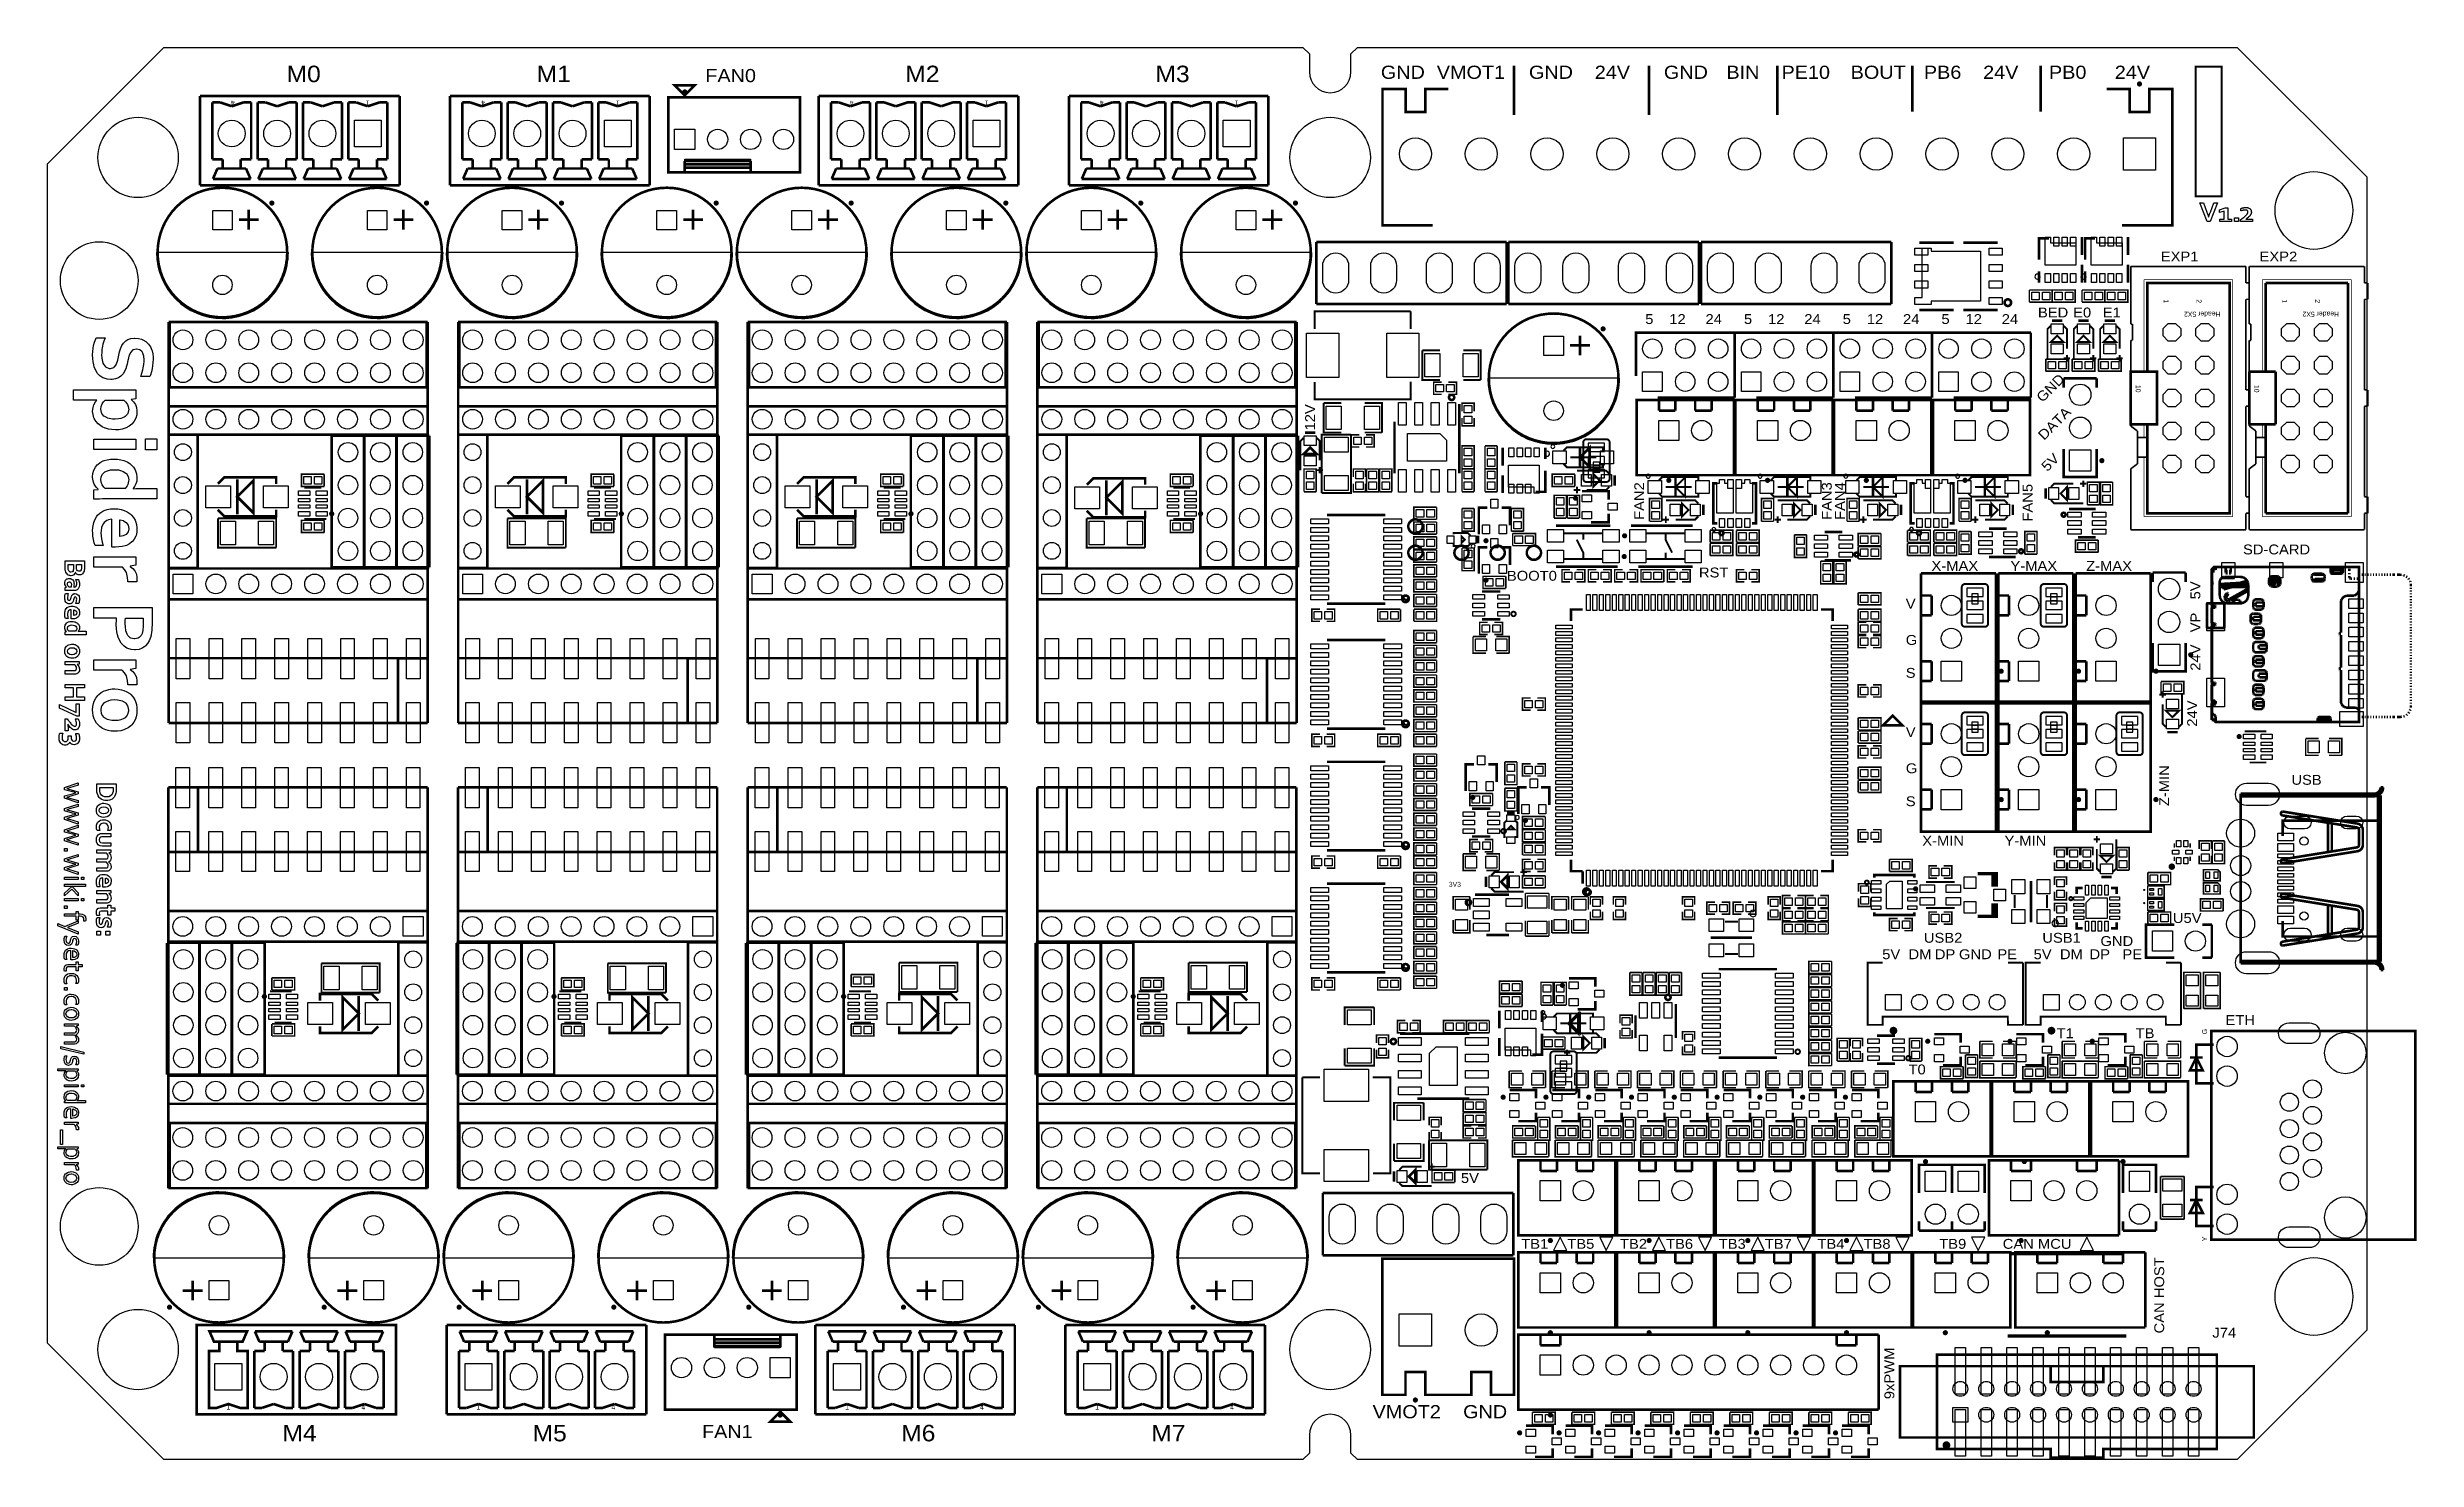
# Model space of a CAD drawing. Extents: x 27 to 210, y 6 to 115.
import ezdxf
from ezdxf.enums import TextEntityAlignment as Align

# ---------------------------------------------------------------- set-up
doc = ezdxf.new("R2010")
doc.units = 0
doc.header["$MEASUREMENT"] = 0
for name, color, linetype in [('BOTTOM', 132, 'CONTINUOUS'), ('OUTLINE', 7, 'CONTINUOUS'), ('SILKSCREEN_BOTTOM', 230, 'CONTINUOUS'), ('SILKSCREEN_TOP', 7, 'CONTINUOUS'), ('TOP', 1, 'CONTINUOUS')]:
    doc.layers.add(name, color=color, linetype=linetype)

msp = doc.modelspace()

# ---------------------------------------------------------------- texts
at = {"layer": 'SILKSCREEN_TOP'}
for s, height, width, p in [('M0', 1.27, 1.12, (45.212, 112.014)), ('M1', 1.27, 1.12, (64.516, 112.014)), ('FAN0', 1.016, 1.125, (77.5335, 112.014)), ('M2', 1.27, 1.12, (92.964, 112.014)), ('M3', 1.27, 1.12, (112.268, 112.014)), ('GND', 1.016, 1.125, (129.667, 112.268)), ('VMOT1', 1.016, 1.125, (133.985, 112.268)), ('GND', 1.016, 1.125, (141.097, 112.268)), ('24V', 1.016, 1.125, (146.177, 112.268)), ('GND', 1.016, 1.125, (151.511, 112.268)), ('BIN', 1.016, 1.125, (156.337, 112.268)), ('PE10', 1.016, 1.125, (160.5915, 112.268)), ('BOUT', 1.016, 1.125, (165.9255, 112.268)), ('PB6', 1.016, 1.125, (171.577, 112.268)), ('24V', 1.016, 1.125, (176.149, 112.268)), ('PB0', 1.016, 1.125, (181.229, 112.268)), ('24V', 1.016, 1.125, (186.309, 112.268)), ('EXP1', 0.762, 1.116667, (189.85992, 98.171)), ('EXP2', 0.762, 1.116667, (197.47992, 98.171)), ('5', 0.762, 1.116667, (150.07082, 93.345)), ('12', 0.762, 1.116667, (151.9301, 93.345)), ('24', 0.762, 1.116667, (154.7241, 93.345)), ('5', 0.762, 1.116667, (157.69082, 93.345)), ('12', 0.762, 1.116667, (159.5501, 93.345)), ('24', 0.762, 1.116667, (162.3441, 93.345)), ('5', 0.762, 1.116667, (165.31082, 93.345)), ('12', 0.762, 1.116667, (167.1701, 93.345)), ('24', 0.762, 1.116667, (169.9641, 93.345)), ('5', 0.762, 1.116667, (172.93082, 93.345)), ('12', 0.762, 1.116667, (174.7901, 93.345)), ('24', 0.762, 1.116667, (177.5841, 93.345)), ('BED', 0.762, 1.116667, (180.3781, 93.853)), ('E0', 0.762, 1.116667, (183.09082, 93.853)), ('E1', 0.762, 1.116667, (185.37682, 93.853)), ('X-MAX', 0.762, 1.116667, (172.1612, 74.295)), ('Y-MAX', 0.762, 1.116667, (178.2572, 74.295)), ('Z-MAX', 0.762, 1.116667, (184.0992, 74.295)), ('SD-CARD', 0.762, 1.116667, (196.2023, 75.565)), ('BOOT0', 0.762, 1.116667, (139.3952, 73.533)), ('RST', 0.762, 1.116667, (154.2161, 73.787)), ('V', 0.762, 1.116667, (170.17746, 71.374)), ('G', 0.762, 1.116667, (170.17746, 68.58)), ('S', 0.762, 1.116667, (170.17746, 66.04)), ('V', 0.762, 1.116667, (170.18, 61.468)), ('G', 0.762, 1.116667, (170.18, 58.674)), ('USB', 0.762, 1.116667, (199.9361, 57.785)), ('S', 0.762, 1.116667, (170.18, 56.134)), ('X-MIN', 0.762, 1.116667, (171.45, 53.086)), ('Y-MIN', 0.762, 1.116667, (177.8, 53.086)), ('U5V', 0.762, 1.116667, (190.7921, 47.117)), ('USB2', 0.762, 1.116667, (171.57192, 45.593)), ('USB1', 0.762, 1.116667, (180.71592, 45.593)), ('GND', 0.762, 1.116667, (185.2041, 45.339)), ('5V', 0.762, 1.116667, (168.35882, 44.323)), ('DM', 0.762, 1.116667, (170.39082, 44.323)), ('DP', 0.762, 1.116667, (172.42282, 44.323)), ('GND', 0.762, 1.116667, (174.2821, 44.323)), ('PE', 0.762, 1.116667, (177.24882, 44.323)), ('5V', 0.762, 1.116667, (180.04282, 44.323)), ('DM', 0.762, 1.116667, (182.07482, 44.323)), ('DP', 0.762, 1.116667, (184.36082, 44.323)), ('PE', 0.762, 1.116667, (186.90082, 44.323)), ('T1', 0.762, 1.116667, (181.82082, 38.227)), ('TB', 0.762, 1.116667, (187.91682, 38.227)), ('ETH', 0.762, 1.116667, (194.8561, 39.243)), ('T0', 0.762, 1.116667, (170.39082, 35.433)), ('5V', 0.762, 1.116667, (135.84682, 27.051)), ('TB1', 0.762, 1.116667, (140.5001, 21.971)), ('TB5', 0.762, 1.116667, (144.0561, 21.971)), ('TB2', 0.762, 1.116667, (148.1201, 21.971)), ('TB6', 0.762, 1.116667, (151.6761, 21.971)), ('TB3', 0.762, 1.116667, (155.7401, 21.971)), ('TB7', 0.762, 1.116667, (159.2961, 21.971)), ('TB4', 0.762, 1.116667, (163.3601, 21.971)), ('TB8', 0.762, 1.116667, (166.9161, 21.971)), ('TB9', 0.762, 1.116667, (172.7581, 21.971)), ('CAN MCU', 0.762, 1.116667, (177.6603, 21.971)), ('J74', 0.762, 1.116667, (193.8401, 15.113)), ('VMOT2', 1.016, 1.125, (129.032, 8.89)), ('GND', 1.016, 1.125, (136.017, 8.89)), ('M4', 1.27, 1.12, (44.8945, 7.112)), ('M5', 1.27, 1.12, (64.1985, 7.112)), ('FAN1', 1.016, 1.125, (77.2795, 7.366)), ('M6', 1.27, 1.12, (92.6465, 7.112)), ('M7', 1.27, 1.12, (111.9505, 7.112))]:
    msp.add_text(s, height=height, dxfattribs=dict(at, width=width)).set_placement(p)
for s, rotation, p in [('4', 180, (41.06926, 110.58906)), ('1', 180, (51.48326, 110.58906)), ('4', 180, (60.37326, 110.58906)), ('1', 180, (70.78726, 110.58906)), ('4', 180, (88.82126, 110.58906)), ('1', 180, (99.23526, 110.58906)), ('4', 180, (108.12526, 110.58906)), ('1', 180, (118.53926, 110.58906)), ('G', 90, (193.43116, 38.735)), ('Y', 90, (193.43116, 22.733))]:
    msp.add_text(s, height=0.381, rotation=rotation, dxfattribs=at).set_placement(p, align=Align.CENTER)
for s, rotation, p in [('1', 270, (190.08344, 95.25)), ('2', 270, (192.62344, 95.25)), ('1', 270, (199.22744, 95.25)), ('2', 270, (201.76744, 95.25)), ('Header 5X2', 180, (194.46494, 94.2975)), ('Header 5X2', 180, (203.60894, 94.2975)), ('10', 270, (187.92444, 88.646)), ('10', 270, (197.06844, 88.646))]:
    msp.add_text(s, height=0.381, rotation=rotation, dxfattribs=at).set_placement(p)
at = {"layer": 'SILKSCREEN_TOP', "width": 1.116667}
for s, rotation, p in [('GND', 45, (180.721, 87.249)), ('12V', 90, (124.587, 85.1281)), ('DATA', 45, (180.848, 84.328)), ('5V', 45, (181.102, 81.915)), ('FAN2', 90, (149.987, 78.22692)), ('FAN3', 90, (164.465, 78.22692)), ('FAN4', 90, (165.481, 78.22692)), ('FAN5', 90, (179.959, 78.09992)), ('5V', 90, (192.913, 72.09282)), ('VP', 90, (192.913, 69.55282)), ('24V', 90, (192.913, 66.5861)), ('24V', 90, (192.659, 62.2681)), ('Z-MIN', 90, (190.5, 56.134)), ('CAN HOST', 90, (190.119, 15.43812)), ('9xPWM', 90, (169.291, 10.3632))]:
    msp.add_text(s, height=0.762, rotation=rotation, dxfattribs=at).set_placement(p)
at = {"layer": 'SILKSCREEN_TOP'}
msp.add_text('3V3', height=0.381, dxfattribs=at).set_placement((134.9121, 49.911))
for s, p in [('1', (40.71874, 9.55548)), ('4', (51.13274, 9.55548)), ('1', (60.02274, 9.55548)), ('4', (70.43674, 9.55548)), ('1', (88.47074, 9.55548)), ('4', (98.88474, 9.55548)), ('1', (107.77474, 9.55548)), ('4', (118.18874, 9.55548))]:
    msp.add_text(s, height=0.381, dxfattribs=at).set_placement(p, align=Align.CENTER)

# ---------------------------------------------------------------- linework, layer by layer
at = {"layer": 'BOTTOM'}
for points in [[(50.44821, 109.08411), (52.51831, 109.08411), (52.51831, 107.01401), (50.44821, 107.01401)], [(69.75221, 109.08411), (71.82231, 109.08411), (71.82231, 107.01401), (69.75221, 107.01401)], [(76.72578, 106.81716), (75.16622, 106.81716), (75.16622, 108.37672), (76.72578, 108.37672)], [(98.20021, 109.08411), (100.27031, 109.08411), (100.27031, 107.01401), (98.20021, 107.01401)], [(117.50421, 109.08411), (119.57431, 109.08411), (119.57431, 107.01401), (117.50421, 107.01401)], [(186.97448, 107.71124), (189.45352, 107.71124), (189.45352, 105.2322), (186.97448, 105.2322)], [(39.51351, 102.11181), (41.01465, 102.11181), (41.01465, 100.61067), (39.51351, 100.61067)], [(51.45151, 102.11181), (52.95265, 102.11181), (52.95265, 100.61067), (51.45151, 100.61067)], [(61.86551, 102.11181), (63.36665, 102.11181), (63.36665, 100.61067), (61.86551, 100.61067)], [(73.80351, 102.11181), (75.30465, 102.11181), (75.30465, 100.61067), (73.80351, 100.61067)], [(84.21751, 102.11181), (85.71865, 102.11181), (85.71865, 100.61067), (84.21751, 100.61067)], [(96.15551, 102.11181), (97.65665, 102.11181), (97.65665, 100.61067), (96.15551, 100.61067)], [(106.56951, 102.11181), (108.07065, 102.11181), (108.07065, 100.61067), (106.56951, 100.61067)], [(118.50751, 102.11181), (120.00865, 102.11181), (120.00865, 100.61067), (118.50751, 100.61067)], [(191.0025, 92.0242), (190.43438, 92.0242), (190.03264, 92.42594), (190.03264, 92.99406), (190.43438, 93.3958), (191.0025, 93.3958), (191.40424, 92.99406), (191.40424, 92.42594)], [(193.5425, 92.0242), (192.97438, 92.0242), (192.57264, 92.42594), (192.57264, 92.99406), (192.97438, 93.3958), (193.5425, 93.3958), (193.94424, 92.99406), (193.94424, 92.42594)], [(200.1465, 92.0242), (199.57838, 92.0242), (199.17664, 92.42594), (199.17664, 92.99406), (199.57838, 93.3958), (200.1465, 93.3958), (200.54824, 92.99406), (200.54824, 92.42594)], [(202.6865, 92.0242), (202.11838, 92.0242), (201.71664, 92.42594), (201.71664, 92.99406), (202.11838, 93.3958), (202.6865, 93.3958), (203.08824, 92.99406), (203.08824, 92.42594)], [(142.25143, 92.40393), (143.75257, 92.40393), (143.75257, 90.90279), (142.25143, 90.90279)], [(149.86762, 88.14816), (149.86762, 89.6493), (151.36876, 89.6493), (151.36876, 88.14816)], [(157.48762, 88.14816), (157.48762, 89.6493), (158.98876, 89.6493), (158.98876, 88.14816)], [(165.10762, 88.14816), (165.10762, 89.6493), (166.60876, 89.6493), (166.60876, 88.14816)], [(172.72762, 88.14816), (172.72762, 89.6493), (174.22876, 89.6493), (174.22876, 88.14816)], [(191.0025, 89.4842), (190.43438, 89.4842), (190.03264, 89.88594), (190.03264, 90.45406), (190.43438, 90.8558), (191.0025, 90.8558), (191.40424, 90.45406), (191.40424, 89.88594)], [(193.5425, 89.4842), (192.97438, 89.4842), (192.57264, 89.88594), (192.57264, 90.45406), (192.97438, 90.8558), (193.5425, 90.8558), (193.94424, 90.45406), (193.94424, 89.88594)], [(200.1465, 89.4842), (199.57838, 89.4842), (199.17664, 89.88594), (199.17664, 90.45406), (199.57838, 90.8558), (200.1465, 90.8558), (200.54824, 90.45406), (200.54824, 89.88594)], [(202.6865, 89.4842), (202.11838, 89.4842), (201.71664, 89.88594), (201.71664, 90.45406), (202.11838, 90.8558), (202.6865, 90.8558), (203.08824, 90.45406), (203.08824, 89.88594)], [(191.0025, 86.9442), (190.43438, 86.9442), (190.03264, 87.34594), (190.03264, 87.91406), (190.43438, 88.3158), (191.0025, 88.3158), (191.40424, 87.91406), (191.40424, 87.34594)], [(193.5425, 86.9442), (192.97438, 86.9442), (192.57264, 87.34594), (192.57264, 87.91406), (192.97438, 88.3158), (193.5425, 88.3158), (193.94424, 87.91406), (193.94424, 87.34594)], [(200.1465, 86.9442), (199.57838, 86.9442), (199.17664, 87.34594), (199.17664, 87.91406), (199.57838, 88.3158), (200.1465, 88.3158), (200.54824, 87.91406), (200.54824, 87.34594)], [(202.6865, 86.9442), (202.11838, 86.9442), (201.71664, 87.34594), (201.71664, 87.91406), (202.11838, 88.3158), (202.6865, 88.3158), (203.08824, 87.91406), (203.08824, 87.34594)], [(146.939, 84.1375), (145.669, 84.1375), (145.669, 83.5025), (146.939, 83.5025)], [(152.67178, 84.35086), (151.11222, 84.35086), (151.11222, 85.91042), (152.67178, 85.91042)], [(160.29178, 84.35086), (158.73222, 84.35086), (158.73222, 85.91042), (160.29178, 85.91042)], [(167.91178, 84.35086), (166.35222, 84.35086), (166.35222, 85.91042), (167.91178, 85.91042)], [(175.53178, 84.35086), (173.97222, 84.35086), (173.97222, 85.91042), (175.53178, 85.91042)], [(191.0025, 84.4042), (190.43438, 84.4042), (190.03264, 84.80594), (190.03264, 85.37406), (190.43438, 85.7758), (191.0025, 85.7758), (191.40424, 85.37406), (191.40424, 84.80594)], [(193.5425, 84.4042), (192.97438, 84.4042), (192.57264, 84.80594), (192.57264, 85.37406), (192.97438, 85.7758), (193.5425, 85.7758), (193.94424, 85.37406), (193.94424, 84.80594)], [(200.1465, 84.4042), (199.57838, 84.4042), (199.17664, 84.80594), (199.17664, 85.37406), (199.57838, 85.7758), (200.1465, 85.7758), (200.54824, 85.37406), (200.54824, 84.80594)], [(202.6865, 84.4042), (202.11838, 84.4042), (201.71664, 84.80594), (201.71664, 85.37406), (202.11838, 85.7758), (202.6865, 85.7758), (203.08824, 85.37406), (203.08824, 84.80594)], [(146.939, 83.1215), (145.669, 83.1215), (145.669, 82.4865), (146.939, 82.4865)], [(146.55419, 82.67319), (146.05381, 82.67319), (146.05381, 82.17281), (146.55419, 82.17281)], [(146.55419, 82.41919), (146.05381, 82.41919), (146.05381, 81.91881), (146.55419, 81.91881)], [(184.4675, 83.62696), (184.4675, 81.97596), (182.8165, 81.97596), (182.8165, 83.62696)], [(191.0025, 81.8642), (190.43438, 81.8642), (190.03264, 82.26594), (190.03264, 82.83406), (190.43438, 83.2358), (191.0025, 83.2358), (191.40424, 82.83406), (191.40424, 82.26594)], [(193.5425, 81.8642), (192.97438, 81.8642), (192.57264, 82.26594), (192.57264, 82.83406), (192.97438, 83.2358), (193.5425, 83.2358), (193.94424, 82.83406), (193.94424, 82.26594)], [(200.1465, 81.8642), (199.57838, 81.8642), (199.17664, 82.26594), (199.17664, 82.83406), (199.57838, 83.2358), (200.1465, 83.2358), (200.54824, 82.83406), (200.54824, 82.26594)], [(202.6865, 81.8642), (202.11838, 81.8642), (201.71664, 82.26594), (201.71664, 82.83406), (202.11838, 83.2358), (202.6865, 83.2358), (203.08824, 82.83406), (203.08824, 82.26594)], [(146.939, 82.1055), (145.669, 82.1055), (145.669, 81.4705), (146.939, 81.4705)], [(37.97808, 72.52716), (36.45408, 72.52716), (36.45408, 74.05116), (37.97808, 74.05116)], [(60.33008, 72.52716), (58.80608, 72.52716), (58.80608, 74.05116), (60.33008, 74.05116)], [(82.68208, 72.52716), (81.15808, 72.52716), (81.15808, 74.05116), (82.68208, 74.05116)], [(105.03408, 72.52716), (103.51008, 72.52716), (103.51008, 74.05116), (105.03408, 74.05116)], [(176.149, 72.9615), (174.879, 72.9615), (174.879, 72.3265), (176.149, 72.3265)], [(176.149, 71.9455), (174.879, 71.9455), (174.879, 71.3105), (176.149, 71.3105)], [(175.26381, 72.01281), (175.76419, 72.01281), (175.76419, 72.51319), (175.26381, 72.51319)], [(175.26381, 71.75881), (175.76419, 71.75881), (175.76419, 72.25919), (175.26381, 72.25919)], [(182.245, 72.9615), (180.975, 72.9615), (180.975, 72.3265), (182.245, 72.3265)], [(182.245, 71.9455), (180.975, 71.9455), (180.975, 71.3105), (182.245, 71.3105)], [(181.35981, 72.01281), (181.86019, 72.01281), (181.86019, 72.51319), (181.35981, 72.51319)], [(181.35981, 71.75881), (181.86019, 71.75881), (181.86019, 72.25919), (181.35981, 72.25919)], [(176.149, 70.9295), (174.879, 70.9295), (174.879, 70.2945), (176.149, 70.2945)], [(182.245, 70.9295), (180.975, 70.9295), (180.975, 70.2945), (182.245, 70.2945)], [(191.3255, 68.64096), (191.3255, 66.98996), (189.6745, 66.98996), (189.6745, 68.64096)], [(174.4726, 67.32778), (174.4726, 65.76822), (172.91304, 65.76822), (172.91304, 67.32778)], [(180.4416, 67.32778), (180.4416, 65.76822), (178.88204, 65.76822), (178.88204, 67.32778)], [(186.41314, 67.32778), (186.41314, 65.76822), (184.85358, 65.76822), (184.85358, 67.32778)], [(176.149, 63.0555), (174.879, 63.0555), (174.879, 62.4205), (176.149, 62.4205)], [(175.26381, 62.10681), (175.76419, 62.10681), (175.76419, 62.60719), (175.26381, 62.60719)], [(175.26381, 61.85281), (175.76419, 61.85281), (175.76419, 62.35319), (175.26381, 62.35319)], [(182.245, 63.0555), (180.975, 63.0555), (180.975, 62.4205), (182.245, 62.4205)], [(181.35981, 62.10681), (181.86019, 62.10681), (181.86019, 62.60719), (181.35981, 62.60719)], [(181.35981, 61.85281), (181.86019, 61.85281), (181.86019, 62.35319), (181.35981, 62.35319)], [(188.087, 63.0555), (186.817, 63.0555), (186.817, 62.4205), (188.087, 62.4205)], [(187.20181, 62.10681), (187.70219, 62.10681), (187.70219, 62.60719), (187.20181, 62.60719)], [(187.20181, 61.85281), (187.70219, 61.85281), (187.70219, 62.35319), (187.20181, 62.35319)], [(176.149, 62.0395), (174.879, 62.0395), (174.879, 61.4045), (176.149, 61.4045)], [(176.149, 61.0235), (174.879, 61.0235), (174.879, 60.3885), (176.149, 60.3885)], [(182.245, 62.0395), (180.975, 62.0395), (180.975, 61.4045), (182.245, 61.4045)], [(182.245, 61.0235), (180.975, 61.0235), (180.975, 60.3885), (182.245, 60.3885)], [(188.087, 62.0395), (186.817, 62.0395), (186.817, 61.4045), (188.087, 61.4045)], [(188.087, 61.0235), (186.817, 61.0235), (186.817, 60.3885), (188.087, 60.3885)], [(174.47514, 57.42178), (174.47514, 55.86222), (172.91558, 55.86222), (172.91558, 57.42178)], [(180.44414, 57.42178), (180.44414, 55.86222), (178.88458, 55.86222), (178.88458, 57.42178)], [(186.41314, 57.42178), (186.41314, 55.86222), (184.85358, 55.86222), (184.85358, 57.42178)], [(54.22392, 47.61738), (55.74792, 47.61738), (55.74792, 46.09338), (54.22392, 46.09338)], [(76.57592, 47.61738), (78.09992, 47.61738), (78.09992, 46.09338), (76.57592, 46.09338)], [(98.92792, 47.61738), (100.45192, 47.61738), (100.45192, 46.09338), (98.92792, 46.09338)], [(121.27992, 47.61738), (122.80392, 47.61738), (122.80392, 46.09338), (121.27992, 46.09338)], [(190.76924, 44.94022), (189.20968, 44.94022), (189.20968, 46.49978), (190.76924, 46.49978)], [(168.62298, 41.61028), (169.83202, 41.61028), (169.83202, 40.40124), (168.62298, 40.40124)], [(180.81498, 41.61028), (182.02402, 41.61028), (182.02402, 40.40124), (180.81498, 40.40124)], [(143.129, 36.2585), (144.399, 36.2585), (144.399, 36.8935), (143.129, 36.8935)], [(143.129, 35.2425), (144.399, 35.2425), (144.399, 35.8775), (143.129, 35.8775)], [(143.129, 34.2265), (144.399, 34.2265), (144.399, 34.8615), (143.129, 34.8615)], [(143.51381, 35.94481), (144.01419, 35.94481), (144.01419, 36.44519), (143.51381, 36.44519)], [(143.51381, 35.69081), (144.01419, 35.69081), (144.01419, 36.19119), (143.51381, 36.19119)], [(172.48378, 31.77286), (170.92422, 31.77286), (170.92422, 33.33242), (172.48378, 33.33242)], [(180.10378, 31.77286), (178.54422, 31.77286), (178.54422, 33.33242), (180.10378, 33.33242)], [(187.72378, 31.77286), (186.16422, 31.77286), (186.16422, 33.33242), (187.72378, 33.33242)], [(171.68622, 26.40076), (171.68622, 27.96032), (173.24578, 27.96032), (173.24578, 26.40076)], [(174.22622, 26.40076), (174.22622, 27.96032), (175.78578, 27.96032), (175.78578, 26.40076)], [(187.43422, 26.40076), (187.43422, 27.96032), (188.99378, 27.96032), (188.99378, 26.40076)], [(143.52778, 25.67686), (141.96822, 25.67686), (141.96822, 27.23642), (143.52778, 27.23642)], [(151.14778, 25.67686), (149.58822, 25.67686), (149.58822, 27.23642), (151.14778, 27.23642)], [(158.76778, 25.67686), (157.20822, 25.67686), (157.20822, 27.23642), (158.76778, 27.23642)], [(166.38778, 25.67686), (164.82822, 25.67686), (164.82822, 27.23642), (166.38778, 27.23642)], [(179.84978, 25.67686), (178.29022, 25.67686), (178.29022, 27.23642), (179.84978, 27.23642)], [(143.52778, 18.56486), (141.96822, 18.56486), (141.96822, 20.12442), (143.52778, 20.12442)], [(151.14778, 18.56486), (149.58822, 18.56486), (149.58822, 20.12442), (151.14778, 20.12442)], [(158.76778, 18.56486), (157.20822, 18.56486), (157.20822, 20.12442), (158.76778, 20.12442)], [(166.38778, 18.56486), (164.82822, 18.56486), (164.82822, 20.12442), (166.38778, 20.12442)], [(174.00778, 18.56486), (172.44822, 18.56486), (172.44822, 20.12442), (174.00778, 20.12442)], [(181.88178, 18.5674), (180.32222, 18.5674), (180.32222, 20.12696), (181.88178, 20.12696)], [(40.75049, 18.03273), (39.24935, 18.03273), (39.24935, 19.53387), (40.75049, 19.53387)], [(52.68849, 18.03273), (51.18735, 18.03273), (51.18735, 19.53387), (52.68849, 19.53387)], [(63.10249, 18.03273), (61.60135, 18.03273), (61.60135, 19.53387), (63.10249, 19.53387)], [(75.04049, 18.03273), (73.53935, 18.03273), (73.53935, 19.53387), (75.04049, 19.53387)], [(85.45449, 18.03273), (83.95335, 18.03273), (83.95335, 19.53387), (85.45449, 19.53387)], [(97.39249, 18.03273), (95.89135, 18.03273), (95.89135, 19.53387), (97.39249, 19.53387)], [(107.80649, 18.03273), (106.30535, 18.03273), (106.30535, 19.53387), (107.80649, 19.53387)], [(119.74449, 18.03273), (118.24335, 18.03273), (118.24335, 19.53387), (119.74449, 19.53387)], [(133.57098, 14.46276), (131.09194, 14.46276), (131.09194, 16.9418), (133.57098, 16.9418)], [(41.75379, 11.06043), (39.68369, 11.06043), (39.68369, 13.13053), (41.75379, 13.13053)], [(61.05779, 11.06043), (58.98769, 11.06043), (58.98769, 13.13053), (61.05779, 13.13053)], [(82.53222, 13.57884), (84.09178, 13.57884), (84.09178, 12.01928), (82.53222, 12.01928)], [(89.50579, 11.06043), (87.43569, 11.06043), (87.43569, 13.13053), (89.50579, 13.13053)], [(108.80979, 11.06043), (106.73969, 11.06043), (106.73969, 13.13053), (108.80979, 13.13053)], [(143.52778, 12.21486), (141.96822, 12.21486), (141.96822, 13.77442), (143.52778, 13.77442)], [(173.81347, 9.73455), (174.96409, 9.73455), (174.96409, 8.58393), (173.81347, 8.58393)]]:
    msp.add_lwpolyline(points, close=True, dxfattribs=at)
for points in [[(125.18009, 96.73463), (125.18009, 97.83445, -1), (127.17907, 97.83445), (127.17907, 96.73463, -1)], [(130.87985, 97.83445), (130.87985, 96.73463, -1), (128.88087, 96.73463), (128.88087, 97.83445, -1)], [(135.18007, 97.83445), (135.18007, 96.73463, -1), (133.18109, 96.73463), (133.18109, 97.83445, -1)], [(138.88085, 97.83445), (138.88085, 96.73463, -1), (136.88187, 96.73463), (136.88187, 97.83445, -1)], [(140.01115, 96.72955), (140.01115, 97.82937, -1), (142.01013, 97.82937), (142.01013, 96.72955, -1)], [(143.71193, 96.72955), (143.71193, 97.82937, -1), (145.71091, 97.82937), (145.71091, 96.72955, -1)], [(148.01215, 96.72955), (148.01215, 97.82937, -1), (150.01113, 97.82937), (150.01113, 96.72955, -1)], [(153.71191, 97.82937), (153.71191, 96.72955, -1), (151.71293, 96.72955), (151.71293, 97.82937, -1)], [(154.87015, 96.72955), (154.87015, 97.82937, -1), (156.86913, 97.82937), (156.86913, 96.72955, -1)], [(158.57093, 96.72955), (158.57093, 97.82937, -1), (160.56991, 97.82937), (160.56991, 96.72955, -1)], [(162.87115, 96.72955), (162.87115, 97.82937, -1), (164.87013, 97.82937), (164.87013, 96.72955, -1)], [(168.57091, 97.82937), (168.57091, 96.72955, -1), (166.57193, 96.72955), (166.57193, 97.82937, -1)], [(196.47154, 57.89549), (198.17334, 57.89549, -1), (198.17334, 56.19623), (196.47154, 56.19623, -1)], [(200.96099, 54.37124), (199.86117, 54.37124, -1), (199.86117, 55.372), (200.96099, 55.372, -1)], [(204.94117, 54.37124), (204.24267, 54.37124, -1), (204.24267, 55.372), (204.94117, 55.372, -1)], [(199.86117, 46.72076), (200.96099, 46.72076, -1), (200.96099, 45.72), (199.86117, 45.72, -1)], [(204.24267, 46.72076), (204.94117, 46.72076, -1), (204.94117, 45.72), (204.24267, 45.72, -1)], [(196.47154, 44.89577), (198.17334, 44.89577, -1), (198.17334, 43.19651), (196.47154, 43.19651, -1)], [(199.74052, 39.4081), (201.34072, 39.4081, -1), (201.34072, 37.8079), (199.74052, 37.8079, -1)], [(125.68809, 23.32863), (125.68809, 24.42845, -1), (127.68707, 24.42845), (127.68707, 23.32863, -1)], [(131.38785, 24.42845), (131.38785, 23.32863, -1), (129.38887, 23.32863), (129.38887, 24.42845, -1)], [(135.68807, 24.42845), (135.68807, 23.32863, -1), (133.68909, 23.32863), (133.68909, 24.42845, -1)], [(139.38885, 24.42845), (139.38885, 23.32863, -1), (137.38987, 23.32863), (137.38987, 24.42845, -1)], [(199.74052, 23.6601), (201.34072, 23.6601, -1), (201.34072, 22.0599), (199.74052, 22.0599, -1)]]:
    msp.add_lwpolyline(points, format="xyb", close=True, dxfattribs=at)
for centre, radius in [((33.7566, 106.1974), 3.10007), ((40.9829, 108.04906), 1.03505), ((44.48302, 108.04906), 1.03505), ((47.98314, 108.04906), 1.03505), ((60.2869, 108.04906), 1.03505), ((63.78702, 108.04906), 1.03505), ((67.28714, 108.04906), 1.03505), ((78.486, 107.59694), 0.77978), ((81.026, 107.59694), 0.77978), ((83.566, 107.59694), 0.77978), ((88.7349, 108.04906), 1.03505), ((92.23502, 108.04906), 1.03505), ((95.73514, 108.04906), 1.03505), ((108.0389, 108.04906), 1.03505), ((111.53902, 108.04906), 1.03505), ((115.03914, 108.04906), 1.03505), ((125.7554, 106.1974), 3.10007), ((132.334, 106.47172), 1.23952), ((137.414, 106.47172), 1.23952), ((142.494, 106.47172), 1.23952), ((147.574, 106.47172), 1.23952), ((152.654, 106.47172), 1.23952), ((157.734, 106.47172), 1.23952), ((162.814, 106.47172), 1.23952), ((167.894, 106.47172), 1.23952), ((172.974, 106.47172), 1.23952), ((178.054, 106.47172), 1.23952), ((183.134, 106.47172), 1.23952), ((201.676, 102.108), 2.99974), ((30.75686, 96.6978), 2.99974), ((40.26408, 96.36252), 0.75057), ((52.20208, 96.36252), 0.75057), ((62.61608, 96.36252), 0.75057), ((74.55408, 96.36252), 0.75057), ((84.96808, 96.36252), 0.75057), ((96.90608, 96.36252), 0.75057), ((107.32008, 96.36252), 0.75057), ((119.25808, 96.36252), 0.75057), ((37.21608, 92.12326), 0.762), ((39.75608, 92.12326), 0.762), ((42.29608, 92.12326), 0.762), ((44.83608, 92.12326), 0.762), ((47.37608, 92.12326), 0.762), ((49.91608, 92.12326), 0.762), ((52.45608, 92.12326), 0.762), ((54.99608, 92.12326), 0.762), ((59.56808, 92.12326), 0.762), ((62.10808, 92.12326), 0.762), ((64.64808, 92.12326), 0.762), ((67.18808, 92.12326), 0.762), ((69.72808, 92.12326), 0.762), ((72.26808, 92.12326), 0.762), ((74.80808, 92.12326), 0.762), ((77.34808, 92.12326), 0.762), ((81.92008, 92.12326), 0.762), ((84.46008, 92.12326), 0.762), ((87.00008, 92.12326), 0.762), ((89.54008, 92.12326), 0.762), ((92.08008, 92.12326), 0.762), ((94.62008, 92.12326), 0.762), ((97.16008, 92.12326), 0.762), ((99.70008, 92.12326), 0.762), ((104.27208, 92.12326), 0.762), ((106.81208, 92.12326), 0.762), ((109.35208, 92.12326), 0.762), ((111.89208, 92.12326), 0.762), ((114.43208, 92.12326), 0.762), ((116.97208, 92.12326), 0.762), ((119.51208, 92.12326), 0.762), ((122.05208, 92.12326), 0.762), ((150.61946, 91.44), 0.75057), ((153.15946, 91.44), 0.75057), ((155.69946, 91.44), 0.75057), ((158.23946, 91.44), 0.75057), ((160.77946, 91.44), 0.75057), ((163.31946, 91.44), 0.75057), ((165.85946, 91.44), 0.75057), ((168.39946, 91.44), 0.75057), ((170.93946, 91.44), 0.75057), ((173.47946, 91.44), 0.75057), ((176.01946, 91.44), 0.75057), ((178.55946, 91.44), 0.75057), ((37.21608, 89.58326), 0.762), ((39.75608, 89.58326), 0.762), ((42.29608, 89.58326), 0.762), ((44.83608, 89.58326), 0.762), ((47.37608, 89.58326), 0.762), ((49.91608, 89.58326), 0.762), ((52.45608, 89.58326), 0.762), ((54.99608, 89.58326), 0.762), ((59.56808, 89.58326), 0.762), ((62.10808, 89.58326), 0.762), ((64.64808, 89.58326), 0.762), ((67.18808, 89.58326), 0.762), ((69.72808, 89.58326), 0.762), ((72.26808, 89.58326), 0.762), ((74.80808, 89.58326), 0.762), ((77.34808, 89.58326), 0.762), ((81.92008, 89.58326), 0.762), ((84.46008, 89.58326), 0.762), ((87.00008, 89.58326), 0.762), ((89.54008, 89.58326), 0.762), ((92.08008, 89.58326), 0.762), ((94.62008, 89.58326), 0.762), ((97.16008, 89.58326), 0.762), ((99.70008, 89.58326), 0.762), ((104.27208, 89.58326), 0.762), ((106.81208, 89.58326), 0.762), ((109.35208, 89.58326), 0.762), ((111.89208, 89.58326), 0.762), ((114.43208, 89.58326), 0.762), ((116.97208, 89.58326), 0.762), ((119.51208, 89.58326), 0.762), ((122.05208, 89.58326), 0.762), ((153.15946, 88.9), 0.75057), ((155.69946, 88.9), 0.75057), ((160.77946, 88.9), 0.75057), ((163.31946, 88.9), 0.75057), ((168.39946, 88.9), 0.75057), ((170.93946, 88.9), 0.75057), ((176.01946, 88.9), 0.75057), ((178.55946, 88.9), 0.75057), ((183.642, 87.88146), 0.8255), ((37.21608, 85.99678), 0.762), ((39.75608, 85.99678), 0.762), ((42.29608, 85.99678), 0.762), ((44.83608, 85.99678), 0.762), ((47.37608, 85.99678), 0.762), ((49.91608, 85.99678), 0.762), ((52.45608, 85.99678), 0.762), ((54.99608, 85.99678), 0.762), ((59.56808, 85.99678), 0.762), ((62.10808, 85.99678), 0.762), ((64.64808, 85.99678), 0.762), ((67.18808, 85.99678), 0.762), ((69.72808, 85.99678), 0.762), ((72.26808, 85.99678), 0.762), ((74.80808, 85.99678), 0.762), ((77.34808, 85.99678), 0.762), ((81.92008, 85.99678), 0.762), ((84.46008, 85.99678), 0.762), ((87.00008, 85.99678), 0.762), ((89.54008, 85.99678), 0.762), ((92.08008, 85.99678), 0.762), ((94.62008, 85.99678), 0.762), ((97.16008, 85.99678), 0.762), ((99.70008, 85.99678), 0.762), ((104.27208, 85.99678), 0.762), ((106.81208, 85.99678), 0.762), ((109.35208, 85.99678), 0.762), ((111.89208, 85.99678), 0.762), ((114.43208, 85.99678), 0.762), ((116.97208, 85.99678), 0.762), ((119.51208, 85.99678), 0.762), ((122.05208, 85.99678), 0.762), ((143.002, 86.65464), 0.75057), ((183.642, 85.34146), 0.8255), ((49.95672, 83.4517), 0.75057), ((52.45608, 83.4517), 0.75057), ((54.95544, 83.4517), 0.75057), ((72.30872, 83.4517), 0.75057), ((74.80808, 83.4517), 0.75057), ((77.30744, 83.4517), 0.75057), ((94.66072, 83.4517), 0.75057), ((97.16008, 83.4517), 0.75057), ((99.65944, 83.4517), 0.75057), ((117.01272, 83.4517), 0.75057), ((119.51208, 83.4517), 0.75057), ((122.01144, 83.4517), 0.75057), ((154.432, 85.13064), 0.77978), ((162.052, 85.13064), 0.77978), ((169.672, 85.13064), 0.77978), ((177.292, 85.13064), 0.77978), ((37.21608, 83.45424), 0.65024), ((59.56808, 83.45424), 0.65024), ((81.92008, 83.45424), 0.65024), ((104.27208, 83.45424), 0.65024), ((37.21608, 80.91424), 0.65024), ((49.95672, 80.9117), 0.75057), ((52.45608, 80.9117), 0.75057), ((54.95544, 80.9117), 0.75057), ((59.56808, 80.91424), 0.65024), ((72.30872, 80.9117), 0.75057), ((74.80808, 80.9117), 0.75057), ((77.30744, 80.9117), 0.75057), ((81.92008, 80.91424), 0.65024), ((94.66072, 80.9117), 0.75057), ((97.16008, 80.9117), 0.75057), ((99.65944, 80.9117), 0.75057), ((104.27208, 80.91424), 0.65024), ((117.01272, 80.9117), 0.75057), ((119.51208, 80.9117), 0.75057), ((122.01144, 80.9117), 0.75057), ((37.21608, 78.37424), 0.65024), ((49.95672, 78.3717), 0.75057), ((52.45608, 78.3717), 0.75057), ((54.95544, 78.3717), 0.75057), ((59.56808, 78.37424), 0.65024), ((72.30872, 78.3717), 0.75057), ((74.80808, 78.3717), 0.75057), ((77.30744, 78.3717), 0.75057), ((81.92008, 78.37424), 0.65024), ((94.66072, 78.3717), 0.75057), ((97.16008, 78.3717), 0.75057), ((99.65944, 78.3717), 0.75057), ((104.27208, 78.37424), 0.65024), ((117.01272, 78.3717), 0.75057), ((119.51208, 78.3717), 0.75057), ((122.01144, 78.3717), 0.75057), ((132.334, 77.724), 0.50038), ((37.21608, 75.83424), 0.65024), ((49.95672, 75.8317), 0.75057), ((52.45608, 75.8317), 0.75057), ((54.95544, 75.8317), 0.75057), ((59.56808, 75.83424), 0.65024), ((72.30872, 75.8317), 0.75057), ((74.80808, 75.8317), 0.75057), ((77.30744, 75.8317), 0.75057), ((81.92008, 75.83424), 0.65024), ((94.66072, 75.8317), 0.75057), ((97.16008, 75.8317), 0.75057), ((99.65944, 75.8317), 0.75057), ((104.27208, 75.83424), 0.65024), ((117.01272, 75.8317), 0.75057), ((119.51208, 75.8317), 0.75057), ((122.01144, 75.8317), 0.75057), ((132.334, 75.692), 0.50038), ((135.89, 75.692), 0.50038), ((138.684, 75.692), 0.50038), ((141.478, 75.692), 0.50038), ((39.75608, 73.28916), 0.762), ((42.29608, 73.28916), 0.762), ((44.83608, 73.28916), 0.762), ((47.37608, 73.28916), 0.762), ((49.91608, 73.28916), 0.762), ((52.45608, 73.28916), 0.762), ((54.99608, 73.28916), 0.762), ((62.10808, 73.28916), 0.762), ((64.64808, 73.28916), 0.762), ((67.18808, 73.28916), 0.762), ((69.72808, 73.28916), 0.762), ((72.26808, 73.28916), 0.762), ((74.80808, 73.28916), 0.762), ((77.34808, 73.28916), 0.762), ((84.46008, 73.28916), 0.762), ((87.00008, 73.28916), 0.762), ((89.54008, 73.28916), 0.762), ((92.08008, 73.28916), 0.762), ((94.62008, 73.28916), 0.762), ((97.16008, 73.28916), 0.762), ((99.70008, 73.28916), 0.762), ((106.81208, 73.28916), 0.762), ((109.35208, 73.28916), 0.762), ((111.89208, 73.28916), 0.762), ((114.43208, 73.28916), 0.762), ((116.97208, 73.28916), 0.762), ((119.51208, 73.28916), 0.762), ((122.05208, 73.28916), 0.762), ((190.5, 72.89546), 0.8255), ((173.69282, 71.628), 0.77978), ((179.66182, 71.628), 0.77978), ((185.63336, 71.628), 0.77978), ((173.69282, 69.088), 0.77978), ((179.66182, 69.088), 0.77978), ((185.63336, 69.088), 0.77978), ((190.5, 70.35546), 0.8255), ((173.69536, 61.722), 0.77978), ((179.66436, 61.722), 0.77978), ((185.63336, 61.722), 0.77978), ((173.69536, 59.182), 0.77978), ((179.66436, 59.182), 0.77978), ((185.63336, 59.182), 0.77978), ((196.02196, 54.04612), 1.0795), ((200.91146, 53.43652), 0.32512), ((196.02196, 51.54676), 0.7747), ((196.02196, 49.54524), 0.7747), ((37.20592, 46.85538), 0.762), ((39.74592, 46.85538), 0.762), ((42.28592, 46.85538), 0.762), ((44.82592, 46.85538), 0.762), ((47.36592, 46.85538), 0.762), ((49.90592, 46.85538), 0.762), ((52.44592, 46.85538), 0.762), ((59.55792, 46.85538), 0.762), ((62.09792, 46.85538), 0.762), ((64.63792, 46.85538), 0.762), ((67.17792, 46.85538), 0.762), ((69.71792, 46.85538), 0.762), ((72.25792, 46.85538), 0.762), ((74.79792, 46.85538), 0.762), ((81.90992, 46.85538), 0.762), ((84.44992, 46.85538), 0.762), ((86.98992, 46.85538), 0.762), ((89.52992, 46.85538), 0.762), ((92.06992, 46.85538), 0.762), ((94.60992, 46.85538), 0.762), ((97.14992, 46.85538), 0.762), ((104.26192, 46.85538), 0.762), ((106.80192, 46.85538), 0.762), ((109.34192, 46.85538), 0.762), ((111.88192, 46.85538), 0.762), ((114.42192, 46.85538), 0.762), ((116.96192, 46.85538), 0.762), ((119.50192, 46.85538), 0.762), ((196.02196, 47.04588), 1.0795), ((200.91146, 47.65548), 0.32512), ((192.52946, 45.72), 0.77978), ((37.24656, 44.31284), 0.75057), ((39.74592, 44.31284), 0.75057), ((42.24528, 44.31284), 0.75057), ((54.98592, 44.3103), 0.65024), ((59.59856, 44.31284), 0.75057), ((62.09792, 44.31284), 0.75057), ((64.59728, 44.31284), 0.75057), ((77.33792, 44.3103), 0.65024), ((81.95056, 44.31284), 0.75057), ((84.44992, 44.31284), 0.75057), ((86.94928, 44.31284), 0.75057), ((99.68992, 44.3103), 0.65024), ((104.30256, 44.31284), 0.75057), ((106.80192, 44.31284), 0.75057), ((109.30128, 44.31284), 0.75057), ((122.04192, 44.3103), 0.65024), ((37.24656, 41.77284), 0.75057), ((39.74592, 41.77284), 0.75057), ((42.24528, 41.77284), 0.75057), ((54.98592, 41.7703), 0.65024), ((59.59856, 41.77284), 0.75057), ((62.09792, 41.77284), 0.75057), ((64.59728, 41.77284), 0.75057), ((77.33792, 41.7703), 0.65024), ((81.95056, 41.77284), 0.75057), ((84.44992, 41.77284), 0.75057), ((86.94928, 41.77284), 0.75057), ((99.68992, 41.7703), 0.65024), ((104.30256, 41.77284), 0.75057), ((106.80192, 41.77284), 0.75057), ((109.30128, 41.77284), 0.75057), ((122.04192, 41.7703), 0.65024), ((171.22902, 41.00576), 0.60452), ((173.228, 41.00576), 0.60452), ((175.22698, 41.00576), 0.60452), ((177.2285, 41.00576), 0.60452), ((183.42102, 41.00576), 0.60452), ((185.42, 41.00576), 0.60452), ((187.41898, 41.00576), 0.60452), ((189.4205, 41.00576), 0.60452), ((37.24656, 39.23284), 0.75057), ((39.74592, 39.23284), 0.75057), ((42.24528, 39.23284), 0.75057), ((54.98592, 39.2303), 0.65024), ((59.59856, 39.23284), 0.75057), ((62.09792, 39.23284), 0.75057), ((64.59728, 39.23284), 0.75057), ((77.33792, 39.2303), 0.65024), ((81.95056, 39.23284), 0.75057), ((84.44992, 39.23284), 0.75057), ((86.94928, 39.23284), 0.75057), ((99.68992, 39.2303), 0.65024), ((104.30256, 39.23284), 0.75057), ((106.80192, 39.23284), 0.75057), ((109.30128, 39.23284), 0.75057), ((122.04192, 39.2303), 0.65024), ((204.1017, 37.084), 1.6002), ((37.24656, 36.69284), 0.75057), ((39.74592, 36.69284), 0.75057), ((42.24528, 36.69284), 0.75057), ((54.98592, 36.6903), 0.65024), ((59.59856, 36.69284), 0.75057), ((62.09792, 36.69284), 0.75057), ((64.59728, 36.69284), 0.75057), ((77.33792, 36.6903), 0.65024), ((81.95056, 36.69284), 0.75057), ((84.44992, 36.69284), 0.75057), ((86.94928, 36.69284), 0.75057), ((99.68992, 36.6903), 0.65024), ((104.30256, 36.69284), 0.75057), ((106.80192, 36.69284), 0.75057), ((109.30128, 36.69284), 0.75057), ((122.04192, 36.6903), 0.65024), ((194.97294, 37.58438), 0.78994), ((37.20592, 34.14776), 0.762), ((39.74592, 34.14776), 0.762), ((42.28592, 34.14776), 0.762), ((44.82592, 34.14776), 0.762), ((47.36592, 34.14776), 0.762), ((49.90592, 34.14776), 0.762), ((52.44592, 34.14776), 0.762), ((54.98592, 34.14776), 0.762), ((59.55792, 34.14776), 0.762), ((62.09792, 34.14776), 0.762), ((64.63792, 34.14776), 0.762), ((67.17792, 34.14776), 0.762), ((69.71792, 34.14776), 0.762), ((72.25792, 34.14776), 0.762), ((74.79792, 34.14776), 0.762), ((77.33792, 34.14776), 0.762), ((81.90992, 34.14776), 0.762), ((84.44992, 34.14776), 0.762), ((86.98992, 34.14776), 0.762), ((89.52992, 34.14776), 0.762), ((92.06992, 34.14776), 0.762), ((94.60992, 34.14776), 0.762), ((97.14992, 34.14776), 0.762), ((99.68992, 34.14776), 0.762), ((104.26192, 34.14776), 0.762), ((106.80192, 34.14776), 0.762), ((109.34192, 34.14776), 0.762), ((111.88192, 34.14776), 0.762), ((114.42192, 34.14776), 0.762), ((116.96192, 34.14776), 0.762), ((119.50192, 34.14776), 0.762), ((122.04192, 34.14776), 0.762), ((194.97294, 35.29838), 0.78994), ((201.5617, 34.30524), 0.69977), ((174.244, 32.55264), 0.77978), ((181.864, 32.55264), 0.77978), ((189.484, 32.55264), 0.77978), ((199.78116, 33.28416), 0.69977), ((201.5617, 32.26308), 0.69977), ((37.20592, 30.56128), 0.762), ((39.74592, 30.56128), 0.762), ((42.28592, 30.56128), 0.762), ((44.82592, 30.56128), 0.762), ((47.36592, 30.56128), 0.762), ((49.90592, 30.56128), 0.762), ((52.44592, 30.56128), 0.762), ((54.98592, 30.56128), 0.762), ((59.55792, 30.56128), 0.762), ((62.09792, 30.56128), 0.762), ((64.63792, 30.56128), 0.762), ((67.17792, 30.56128), 0.762), ((69.71792, 30.56128), 0.762), ((72.25792, 30.56128), 0.762), ((74.79792, 30.56128), 0.762), ((77.33792, 30.56128), 0.762), ((81.90992, 30.56128), 0.762), ((84.44992, 30.56128), 0.762), ((86.98992, 30.56128), 0.762), ((89.52992, 30.56128), 0.762), ((92.06992, 30.56128), 0.762), ((94.60992, 30.56128), 0.762), ((97.14992, 30.56128), 0.762), ((99.68992, 30.56128), 0.762), ((104.26192, 30.56128), 0.762), ((106.80192, 30.56128), 0.762), ((109.34192, 30.56128), 0.762), ((111.88192, 30.56128), 0.762), ((114.42192, 30.56128), 0.762), ((116.96192, 30.56128), 0.762), ((119.50192, 30.56128), 0.762), ((122.04192, 30.56128), 0.762), ((199.78116, 31.24454), 0.69977), ((199.78116, 29.20492), 0.69977), ((201.5617, 30.22346), 0.69977), ((37.20592, 28.02128), 0.762), ((39.74592, 28.02128), 0.762), ((42.28592, 28.02128), 0.762), ((44.82592, 28.02128), 0.762), ((47.36592, 28.02128), 0.762), ((49.90592, 28.02128), 0.762), ((52.44592, 28.02128), 0.762), ((54.98592, 28.02128), 0.762), ((59.55792, 28.02128), 0.762), ((62.09792, 28.02128), 0.762), ((64.63792, 28.02128), 0.762), ((67.17792, 28.02128), 0.762), ((69.71792, 28.02128), 0.762), ((72.25792, 28.02128), 0.762), ((74.79792, 28.02128), 0.762), ((77.33792, 28.02128), 0.762), ((81.90992, 28.02128), 0.762), ((84.44992, 28.02128), 0.762), ((86.98992, 28.02128), 0.762), ((89.52992, 28.02128), 0.762), ((92.06992, 28.02128), 0.762), ((94.60992, 28.02128), 0.762), ((97.14992, 28.02128), 0.762), ((99.68992, 28.02128), 0.762), ((104.26192, 28.02128), 0.762), ((106.80192, 28.02128), 0.762), ((109.34192, 28.02128), 0.762), ((111.88192, 28.02128), 0.762), ((114.42192, 28.02128), 0.762), ((116.96192, 28.02128), 0.762), ((119.50192, 28.02128), 0.762), ((122.04192, 28.02128), 0.762), ((199.78116, 27.16276), 0.69977), ((201.5617, 28.18384), 0.69977), ((30.75686, 23.6982), 2.99974), ((145.288, 26.45664), 0.77978), ((152.908, 26.45664), 0.77978), ((160.528, 26.45664), 0.77978), ((168.148, 26.45664), 0.77978), ((181.61, 26.45664), 0.77978), ((184.15, 26.45664), 0.77978), ((194.97294, 26.16962), 0.78994), ((204.1017, 24.384), 1.6002), ((39.99992, 23.78202), 0.75057), ((51.93792, 23.78202), 0.75057), ((62.35192, 23.78202), 0.75057), ((74.28992, 23.78202), 0.75057), ((84.70392, 23.78202), 0.75057), ((96.64192, 23.78202), 0.75057), ((107.05592, 23.78202), 0.75057), ((118.99392, 23.78202), 0.75057), ((172.466, 24.64054), 0.77978), ((175.006, 24.64054), 0.77978), ((188.214, 24.64054), 0.77978), ((194.97294, 23.87346), 0.78994), ((145.288, 19.34464), 0.77978), ((152.908, 19.34464), 0.77978), ((160.528, 19.34464), 0.77978), ((168.148, 19.34464), 0.77978), ((175.768, 19.34464), 0.77978), ((183.642, 19.34718), 0.77978), ((186.182, 19.34718), 0.77978), ((201.676, 18.288), 2.99974), ((33.7566, 14.1986), 3.10007), ((125.7554, 14.1986), 3.10007), ((137.41146, 15.70228), 1.23952), ((44.21886, 12.09548), 1.03505), ((47.71898, 12.09548), 1.03505), ((51.2191, 12.09548), 1.03505), ((63.52286, 12.09548), 1.03505), ((67.02298, 12.09548), 1.03505), ((70.5231, 12.09548), 1.03505), ((75.692, 12.79906), 0.77978), ((78.232, 12.79906), 0.77978), ((80.772, 12.79906), 0.77978), ((91.97086, 12.09548), 1.03505), ((95.47098, 12.09548), 1.03505), ((98.9711, 12.09548), 1.03505), ((111.27486, 12.09548), 1.03505), ((114.77498, 12.09548), 1.03505), ((118.2751, 12.09548), 1.03505), ((145.288, 12.99464), 0.77978), ((147.828, 12.99464), 0.77978), ((150.368, 12.99464), 0.77978), ((152.908, 12.99464), 0.77978), ((155.448, 12.99464), 0.77978), ((157.988, 12.99464), 0.77978), ((160.528, 12.99464), 0.77978), ((163.068, 12.99464), 0.77978), ((165.608, 12.99464), 0.77978), ((174.38878, 11.16076), 0.57531), ((176.38776, 11.16076), 0.57531), ((178.38674, 11.16076), 0.57531), ((180.38826, 11.16076), 0.57531), ((182.38724, 11.16076), 0.57531), ((184.38876, 11.16076), 0.57531), ((186.38774, 11.16076), 0.57531), ((188.38926, 11.16076), 0.57531), ((190.38824, 11.16076), 0.57531), ((192.38722, 11.16076), 0.57531), ((176.38776, 9.15924), 0.57531), ((178.38674, 9.15924), 0.57531), ((180.38826, 9.15924), 0.57531), ((182.38724, 9.15924), 0.57531), ((184.38876, 9.15924), 0.57531), ((186.38774, 9.15924), 0.57531), ((188.38926, 9.15924), 0.57531), ((190.38824, 9.15924), 0.57531), ((192.38722, 9.15924), 0.57531)]:
    msp.add_circle(centre, radius, dxfattribs=at)
at = {"layer": 'OUTLINE'}
for points in [[(205.75778, 15.69974), (195.7578, 5.69976), (127.85598, 5.69976), (127.3556, 6.20014), (127.3556, 7.59968, 0.999282), (124.1552, 7.59968), (124.1552, 6.20014), (123.65482, 5.69976), (35.75558, 5.69976), (26.75636, 14.69898), (26.75636, 105.69702), (35.75558, 114.69624), (123.65482, 114.69624), (124.1552, 114.19586), (124.1552, 112.79632, 0.999282), (127.3556, 112.79632), (127.3556, 114.19586), (127.85598, 114.69624), (195.7578, 114.69624), (205.75778, 104.69626)], [(127.3556, 114.19586), (127.85598, 114.69624), (195.7578, 114.69624), (205.75778, 104.69626), (205.75778, 15.69974), (195.7578, 5.69976), (127.85598, 5.69976), (127.3556, 6.20014), (127.3556, 7.59968, 0.999282), (124.1552, 7.59968), (124.1552, 6.20014), (123.65482, 5.69976), (35.75558, 5.69976), (26.75636, 14.69898), (26.75636, 105.69702), (35.75558, 114.69624), (123.65482, 114.69624), (124.1552, 114.19586), (124.1552, 112.79632, 0.999282), (127.3556, 112.79632)], [(124.1552, 6.20014), (123.65482, 5.69976), (35.75558, 5.69976), (26.75636, 14.69898), (26.75636, 105.69702), (35.75558, 114.69624), (123.65482, 114.69624), (124.1552, 114.19586), (124.1552, 112.79632, 0.999282), (127.3556, 112.79632), (127.3556, 114.19586), (127.85598, 114.69624), (195.7578, 114.69624), (205.75778, 104.69626), (205.75778, 15.69974), (195.7578, 5.69976), (127.85598, 5.69976), (127.3556, 6.20014), (127.3556, 7.59968, 0.999282), (124.1552, 7.59968)]]:
    msp.add_lwpolyline(points, format="xyb", close=True, dxfattribs=at)
at = {"layer": 'SILKSCREEN_BOTTOM', "const_width": 0.1524}
for points in [[(145.288, 84.201, -0.414214), (145.542, 84.455)], [(147.066, 84.455, -0.414214), (147.32, 84.201)], [(145.542, 81.153, -0.414214), (145.288, 81.407)], [(147.32, 81.407, -0.414214), (147.066, 81.153)], [(132.90296, 77.724, 1), (131.76504, 77.724, 1), (132.90296, 77.724)], [(132.90296, 75.692, 1), (131.76504, 75.692, 1), (132.90296, 75.692)], [(136.45896, 75.692, 1), (135.32104, 75.692, 1), (136.45896, 75.692)], [(139.25296, 75.692, 1), (138.11504, 75.692, 1), (139.25296, 75.692)], [(142.04696, 75.692, 1), (140.90904, 75.692, 1), (142.04696, 75.692)], [(174.498, 73.025, -0.414214), (174.752, 73.279)], [(176.276, 73.279, -0.414214), (176.53, 73.025)], [(180.594, 73.025, -0.414214), (180.848, 73.279)], [(182.372, 73.279, -0.414214), (182.626, 73.025)], [(174.752, 69.977, -0.414214), (174.498, 70.231)], [(176.53, 70.231, -0.414214), (176.276, 69.977)], [(180.848, 69.977, -0.414214), (180.594, 70.231)], [(182.626, 70.231, -0.414214), (182.372, 69.977)], [(174.498, 63.119, -0.414214), (174.752, 63.373)], [(176.276, 63.373, -0.414214), (176.53, 63.119)], [(180.594, 63.119, -0.414214), (180.848, 63.373)], [(182.372, 63.373, -0.414214), (182.626, 63.119)], [(186.436, 63.119, -0.414214), (186.69, 63.373)], [(188.214, 63.373, -0.414214), (188.468, 63.119)], [(174.752, 60.071, -0.414214), (174.498, 60.325)], [(176.53, 60.325, -0.414214), (176.276, 60.071)], [(180.848, 60.071, -0.414214), (180.594, 60.325)], [(182.626, 60.325, -0.414214), (182.372, 60.071)], [(186.69, 60.071, -0.414214), (186.436, 60.325)], [(188.468, 60.325, -0.414214), (188.214, 60.071)], [(142.748, 36.957, -0.414214), (143.002, 37.211)], [(144.526, 37.211, -0.414214), (144.78, 36.957)], [(143.002, 33.909, -0.414214), (142.748, 34.163)], [(144.78, 34.163, -0.414214), (144.526, 33.909)]]:
    msp.add_lwpolyline(points, format="xyb", dxfattribs=at)
at = {"layer": 'SILKSCREEN_BOTTOM'}
for points, const_width in [([(145.288, 84.201), (145.288, 81.407)], 0.1524), ([(147.066, 84.455), (145.542, 84.455)], 0.1524), ([(147.32, 84.201), (147.32, 81.407)], 0.1524), ([(147.066, 81.153), (145.542, 81.153)], 0.1524), ([(176.276, 73.279), (174.752, 73.279)], 0.1524), ([(182.372, 73.279), (180.848, 73.279)], 0.1524), ([(174.498, 73.025), (174.498, 70.231)], 0.1524), ([(176.53, 73.025), (176.53, 70.231)], 0.1524), ([(180.594, 73.025), (180.594, 70.231)], 0.1524), ([(182.626, 73.025), (182.626, 70.231)], 0.1524), ([(176.276, 69.977), (174.752, 69.977)], 0.1524), ([(182.372, 69.977), (180.848, 69.977)], 0.1524), ([(174.498, 63.119), (174.498, 60.325)], 0.1524), ([(176.276, 63.373), (174.752, 63.373)], 0.1524), ([(176.53, 63.119), (176.53, 60.325)], 0.1524), ([(180.594, 63.119), (180.594, 60.325)], 0.1524), ([(182.372, 63.373), (180.848, 63.373)], 0.1524), ([(182.626, 63.119), (182.626, 60.325)], 0.1524), ([(186.436, 63.119), (186.436, 60.325)], 0.1524), ([(188.214, 63.373), (186.69, 63.373)], 0.1524), ([(188.468, 63.119), (188.468, 60.325)], 0.1524), ([(176.276, 60.071), (174.752, 60.071)], 0.1524), ([(182.372, 60.071), (180.848, 60.071)], 0.1524), ([(188.214, 60.071), (186.69, 60.071)], 0.1524), ([(142.748, 34.163), (142.748, 36.957)], 0.1524), ([(143.002, 37.211), (144.526, 37.211)], 0.1524), ([(144.78, 34.163), (144.78, 36.957)], 0.1524), ([(143.002, 33.909), (144.526, 33.909)], 0.1524), ([(186.944, 21.59), (178.308, 21.59)], 0.254), ([(187.198, 15.24), (178.054, 15.24)], 0.254)]:
    msp.add_lwpolyline(points, dxfattribs=dict(at, const_width=const_width))
at = {"layer": 'SILKSCREEN_TOP'}
for points in [[(124.1552, 6.20014), (123.65482, 5.69976), (35.75558, 5.69976), (26.75636, 14.69898), (26.75636, 105.69702), (35.75558, 114.69624), (123.65482, 114.69624), (124.1552, 114.19586), (124.1552, 112.79632, 0.999282), (127.3556, 112.79632), (127.3556, 114.19586), (127.85598, 114.69624), (195.7578, 114.69624), (205.75778, 104.69626), (205.75778, 15.69974), (195.7578, 5.69976), (127.85598, 5.69976), (127.3556, 6.20014), (127.3556, 7.59968, 0.999282), (124.1552, 7.59968)], [(127.3556, 114.19586), (127.85598, 114.69624), (195.7578, 114.69624), (205.75778, 104.69626), (205.75778, 15.69974), (195.7578, 5.69976), (127.85598, 5.69976), (127.3556, 6.20014), (127.3556, 7.59968, 0.999282), (124.1552, 7.59968), (124.1552, 6.20014), (123.65482, 5.69976), (35.75558, 5.69976), (26.75636, 14.69898), (26.75636, 105.69702), (35.75558, 114.69624), (123.65482, 114.69624), (124.1552, 114.19586), (124.1552, 112.79632, 0.999282), (127.3556, 112.79632)], [(205.75778, 15.69974), (195.7578, 5.69976), (127.85598, 5.69976), (127.3556, 6.20014), (127.3556, 7.59968, 0.999282), (124.1552, 7.59968), (124.1552, 6.20014), (123.65482, 5.69976), (35.75558, 5.69976), (26.75636, 14.69898), (26.75636, 105.69702), (35.75558, 114.69624), (123.65482, 114.69624), (124.1552, 114.19586), (124.1552, 112.79632, 0.999282), (127.3556, 112.79632), (127.3556, 114.19586), (127.85598, 114.69624), (195.7578, 114.69624), (205.75778, 104.69626)], [(40.26408, 93.77426, 0.414214), (45.3517, 98.86188), (40.26408, 98.86188), (35.17646, 98.86188, 0.414164)], [(52.20208, 93.77426, 0.414214), (57.2897, 98.86188), (52.20208, 98.86188), (47.11446, 98.86188, 0.414164)], [(62.61608, 93.77426, 0.414214), (67.7037, 98.86188), (62.61608, 98.86188), (57.52846, 98.86188, 0.41421)], [(74.55408, 93.77426, 0.414214), (79.6417, 98.86188), (74.55408, 98.86188), (69.46646, 98.86188, 0.41421)], [(84.96808, 93.77426, 0.414214), (90.0557, 98.86188), (84.96808, 98.86188), (79.88046, 98.86188, 0.414164)], [(96.90608, 93.77426, 0.414214), (101.9937, 98.86188), (96.90608, 98.86188), (91.81846, 98.86188, 0.414164)], [(107.32008, 93.77426, 0.414214), (112.4077, 98.86188), (107.32008, 98.86188), (102.23246, 98.86188, 0.414164)], [(119.25808, 93.77426, 0.414214), (124.3457, 98.86188), (119.25808, 98.86188), (114.17046, 98.86188, 0.414164)], [(180.5432, 96.99752, 1), (180.1428, 96.99848, 1)], [(184.0992, 96.99752, 1), (183.6988, 96.99848, 1)], [(143.002, 84.06892, 0.414214), (148.08708, 89.154), (143.002, 89.154), (137.91692, 89.154, 0.414164)], [(142.69212, 83.34248, 1), (142.28988, 83.34152, 1)], [(143.08836, 83.8835, 1), (142.78764, 83.8825, 1)], [(150.45436, 81.5975, 1), (150.15364, 81.5965, 1)], [(159.09036, 81.5975, 1), (158.78964, 81.5965, 1)], [(165.69436, 81.5975, 1), (165.39364, 81.5965, 1)], [(174.33036, 81.5975, 1), (174.02964, 81.5965, 1)], [(155.5242, 77.49794, 1), (155.2258, 77.49806, 1)], [(170.76674, 77.49794, 1), (170.46326, 77.49806, 1)], [(136.93902, 76.20762, 1), (136.64098, 76.20838, 1)], [(140.35024, 55.25516, 1), (140.04976, 55.25684, 1)], [(158.64332, 47.84852, 1), (158.14268, 47.84948, 1)], [(181.95798, 47.09414, 1), (181.45602, 47.09186, 1)], [(142.32636, 40.1955, 1), (142.02564, 40.1945, 1)], [(142.43812, 39.90848, 1), (142.03588, 39.90752, 1)], [(39.99992, 26.37028, 0.414214), (34.9123, 21.28266), (39.99992, 21.28266), (45.08754, 21.28266, 0.41421)], [(51.93792, 26.37028, 0.414214), (46.8503, 21.28266), (51.93792, 21.28266), (57.02554, 21.28266, 0.41421)], [(62.35192, 26.37028, 0.414214), (57.2643, 21.28266), (62.35192, 21.28266), (67.43954, 21.28266, 0.41421)], [(74.28992, 26.37028, 0.414214), (69.2023, 21.28266), (74.28992, 21.28266), (79.37754, 21.28266, 0.41421)], [(84.70392, 26.37028, 0.414214), (79.6163, 21.28266), (84.70392, 21.28266), (89.79154, 21.28266, 0.41421)], [(96.64192, 26.37028, 0.414214), (91.5543, 21.28266), (96.64192, 21.28266), (101.72954, 21.28266, 0.41421)], [(107.05592, 26.37028, 0.414214), (101.9683, 21.28266), (107.05592, 21.28266), (112.14354, 21.28266, 0.41421)], [(118.99392, 26.37028, 0.414214), (113.9063, 21.28266), (118.99392, 21.28266), (124.08154, 21.28266, 0.41421)]]:
    msp.add_lwpolyline(points, format="xyb", close=True, dxfattribs=at)
for points, const_width in [([(139.954, 109.474), (139.954, 113.284)], 0.2032), ([(150.368, 109.474), (150.368, 113.284)], 0.2032), ([(160.274, 109.474), (160.274, 113.284)], 0.2032), ([(170.688, 109.728), (170.688, 113.284)], 0.2032), ([(180.594, 109.728), (180.594, 113.284)], 0.2032), ([(75.946, 110.998), (75.184, 111.76), (76.708, 111.76), (75.946, 110.998)], 0.2032), ([(134.874, 111.47298), (133.096, 111.47298), (133.096, 109.72038), (131.572, 109.72038), (131.572, 111.47298), (129.794, 111.47298), (129.794, 100.97262), (133.67512, 100.97262)], 0.2032), ([(129.794, 111.47298), (129.794, 100.97262)], 0.20066), ([(131.572, 111.47298), (129.794, 111.47298)], 0.20066), ([(131.572, 109.72038), (131.572, 111.47298)], 0.20066), ([(133.096, 111.47298), (134.874, 111.47298)], 0.20066), ([(133.096, 111.47298), (133.096, 109.72038)], 0.20066), ([(186.87288, 100.97262), (190.754, 100.97262), (190.754, 111.47298), (188.976, 111.47298), (188.976, 109.72038), (187.452, 109.72038), (187.452, 111.47298), (185.674, 111.47298)], 0.2032), ([(188.976, 111.47298), (188.976, 109.72038), (187.452, 109.72038), (187.452, 111.47298), (185.674, 111.47298)], 0.20066), ([(188.976, 111.47298), (190.754, 111.47298), (190.754, 100.97262)], 0.20066), ([(192.54724, 113.20272), (192.54724, 103.20274), (194.54876, 103.20274), (194.54876, 113.20272), (192.54724, 113.20272)], 0.1524), ([(53.93436, 110.94974), (38.53434, 110.94974)], 0.2032), ([(38.53434, 110.94974), (38.53434, 104.04856)], 0.2032), ([(46.37786, 110.94974), (38.53434, 110.94974)], 0.20066), ([(38.53434, 104.04856), (38.53434, 110.94974)], 0.20066), ([(40.08374, 110.44936), (39.48176, 110.44936)], 0.2032), ([(39.48176, 110.44936), (39.48176, 106.05008)], 0.2032), ([(39.4843, 106.05008), (39.4843, 110.44936)], 0.20066), ([(40.08374, 110.44936), (39.4843, 110.44936)], 0.20066), ([(40.9829, 110.14964), (40.08374, 110.44936)], 0.2032), ([(40.9829, 110.14964), (40.08374, 110.44936)], 0.20066), ([(41.88206, 110.44936), (40.9829, 110.14964)], 0.2032), ([(41.88206, 110.44936), (40.9829, 110.14964)], 0.20066), ([(42.48404, 110.44936), (41.88206, 110.44936)], 0.2032), ([(42.48404, 110.44936), (41.88206, 110.44936)], 0.20066), ([(42.48404, 106.05008), (42.48404, 110.44936)], 0.2032), ([(42.48404, 106.05008), (42.48404, 110.44936)], 0.20066), ([(43.58386, 110.44936), (42.98188, 110.44936)], 0.2032), ([(42.98188, 110.44936), (42.98188, 106.05008)], 0.2032), ([(42.98442, 106.05008), (42.98442, 110.44936)], 0.20066), ([(43.58386, 110.44936), (42.98442, 110.44936)], 0.20066), ([(44.48302, 110.14964), (43.58386, 110.44936)], 0.2032), ([(44.48302, 110.14964), (43.58386, 110.44936)], 0.20066), ([(45.38218, 110.44936), (44.48302, 110.14964)], 0.2032), ([(45.38218, 110.44936), (44.48302, 110.14964)], 0.20066), ([(45.98416, 110.44936), (45.38218, 110.44936)], 0.2032), ([(45.98416, 110.44936), (45.38218, 110.44936)], 0.20066), ([(45.98416, 106.05008), (45.98416, 110.44936)], 0.2032), ([(45.98416, 106.05008), (45.98416, 110.44936)], 0.20066), ([(53.93436, 110.94974), (46.37786, 110.94974)], 0.20066), ([(47.08398, 110.44936), (46.482, 110.44936)], 0.2032), ([(46.482, 110.44936), (46.482, 106.05008)], 0.2032), ([(47.08398, 110.44936), (46.482, 110.44936)], 0.20066), ([(46.482, 106.05008), (46.482, 110.44936)], 0.20066), ([(47.98314, 110.14964), (47.08398, 110.44936)], 0.2032), ([(47.98314, 110.14964), (47.08398, 110.44936)], 0.20066), ([(48.8823, 110.44936), (47.98314, 110.14964)], 0.2032), ([(48.8823, 110.44936), (47.98314, 110.14964)], 0.20066), ([(49.48428, 110.44936), (48.8823, 110.44936)], 0.2032), ([(49.48428, 110.44936), (48.8823, 110.44936)], 0.20066), ([(49.48428, 106.05008), (49.48428, 110.44936)], 0.2032), ([(49.48428, 106.05008), (49.48428, 110.44936)], 0.20066), ([(50.5841, 110.44936), (49.98212, 110.44936)], 0.2032), ([(49.98212, 110.44936), (49.98212, 106.05008)], 0.2032), ([(49.98212, 106.05008), (49.98212, 110.44936)], 0.20066), ([(50.5841, 110.44936), (49.98212, 110.44936)], 0.20066), ([(51.48326, 110.14964), (50.5841, 110.44936)], 0.2032), ([(51.48326, 110.14964), (50.5841, 110.44936)], 0.20066), ([(52.38242, 110.44936), (51.48326, 110.14964)], 0.2032), ([(52.38242, 110.44936), (51.48326, 110.14964)], 0.20066), ([(52.9844, 110.44936), (52.38242, 110.44936)], 0.2032), ([(52.9844, 110.44936), (52.38242, 110.44936)], 0.20066), ([(52.9844, 106.05008), (52.9844, 110.44936)], 0.2032), ([(52.9844, 106.05008), (52.9844, 110.44936)], 0.20066), ([(53.93436, 104.04856), (53.93436, 110.94974)], 0.2032), ([(53.93436, 104.04856), (53.93436, 110.94974)], 0.20066), ([(73.23836, 110.94974), (57.83834, 110.94974)], 0.2032), ([(57.83834, 110.94974), (57.83834, 104.04856)], 0.2032), ([(65.68186, 110.94974), (57.83834, 110.94974)], 0.20066), ([(57.83834, 104.04856), (57.83834, 110.94974)], 0.20066), ([(59.38774, 110.44936), (58.78576, 110.44936)], 0.2032), ([(58.78576, 110.44936), (58.78576, 106.05008)], 0.2032), ([(58.7883, 106.05008), (58.7883, 110.44936)], 0.20066), ([(59.38774, 110.44936), (58.7883, 110.44936)], 0.20066), ([(60.2869, 110.14964), (59.38774, 110.44936)], 0.2032), ([(60.2869, 110.14964), (59.38774, 110.44936)], 0.20066), ([(61.18606, 110.44936), (60.2869, 110.14964)], 0.2032), ([(61.18606, 110.44936), (60.2869, 110.14964)], 0.20066), ([(61.78804, 110.44936), (61.18606, 110.44936)], 0.2032), ([(61.78804, 110.44936), (61.18606, 110.44936)], 0.20066), ([(61.78804, 106.05008), (61.78804, 110.44936)], 0.2032), ([(61.78804, 106.05008), (61.78804, 110.44936)], 0.20066), ([(62.88786, 110.44936), (62.28588, 110.44936)], 0.2032), ([(62.28588, 110.44936), (62.28588, 106.05008)], 0.2032), ([(62.28842, 106.05008), (62.28842, 110.44936)], 0.20066), ([(62.88786, 110.44936), (62.28842, 110.44936)], 0.20066), ([(63.78702, 110.14964), (62.88786, 110.44936)], 0.2032), ([(63.78702, 110.14964), (62.88786, 110.44936)], 0.20066), ([(64.68618, 110.44936), (63.78702, 110.14964)], 0.2032), ([(64.68618, 110.44936), (63.78702, 110.14964)], 0.20066), ([(65.28816, 110.44936), (64.68618, 110.44936)], 0.2032), ([(65.28816, 110.44936), (64.68618, 110.44936)], 0.20066), ([(65.28816, 106.05008), (65.28816, 110.44936)], 0.2032), ([(65.28816, 106.05008), (65.28816, 110.44936)], 0.20066), ([(73.23836, 110.94974), (65.68186, 110.94974)], 0.20066), ([(66.38798, 110.44936), (65.786, 110.44936)], 0.2032), ([(65.786, 110.44936), (65.786, 106.05008)], 0.2032), ([(66.38798, 110.44936), (65.786, 110.44936)], 0.20066), ([(65.786, 106.05008), (65.786, 110.44936)], 0.20066), ([(67.28714, 110.14964), (66.38798, 110.44936)], 0.2032), ([(67.28714, 110.14964), (66.38798, 110.44936)], 0.20066), ([(68.1863, 110.44936), (67.28714, 110.14964)], 0.2032), ([(68.1863, 110.44936), (67.28714, 110.14964)], 0.20066), ([(68.78828, 110.44936), (68.1863, 110.44936)], 0.2032), ([(68.78828, 110.44936), (68.1863, 110.44936)], 0.20066), ([(68.78828, 106.05008), (68.78828, 110.44936)], 0.2032), ([(68.78828, 106.05008), (68.78828, 110.44936)], 0.20066), ([(69.8881, 110.44936), (69.28612, 110.44936)], 0.2032), ([(69.28612, 110.44936), (69.28612, 106.05008)], 0.2032), ([(69.28612, 106.05008), (69.28612, 110.44936)], 0.20066), ([(69.8881, 110.44936), (69.28612, 110.44936)], 0.20066), ([(70.78726, 110.14964), (69.8881, 110.44936)], 0.2032), ([(70.78726, 110.14964), (69.8881, 110.44936)], 0.20066), ([(71.68642, 110.44936), (70.78726, 110.14964)], 0.2032), ([(71.68642, 110.44936), (70.78726, 110.14964)], 0.20066), ([(72.2884, 110.44936), (71.68642, 110.44936)], 0.2032), ([(72.2884, 110.44936), (71.68642, 110.44936)], 0.20066), ([(72.2884, 106.05008), (72.2884, 110.44936)], 0.2032), ([(72.2884, 106.05008), (72.2884, 110.44936)], 0.20066), ([(73.23836, 104.04856), (73.23836, 110.94974)], 0.2032), ([(73.23836, 104.04856), (73.23836, 110.94974)], 0.20066), ([(84.836, 110.85068), (74.676, 110.85068)], 0.2032), ([(74.676, 110.85068), (74.676, 105.05186)], 0.2032), ([(76.81722, 105.05186), (74.676, 105.05186), (74.676, 110.85068), (76.81722, 110.85068)], 0.20066), ([(76.81722, 105.05186), (84.836, 105.05186), (84.836, 110.85068), (76.81722, 110.85068)], 0.20066), ([(84.836, 105.05186), (84.836, 110.85068)], 0.2032), ([(101.68636, 110.94974), (86.28634, 110.94974)], 0.2032), ([(86.28634, 110.94974), (86.28634, 104.04856)], 0.2032), ([(94.12986, 110.94974), (86.28634, 110.94974)], 0.20066), ([(86.28634, 104.04856), (86.28634, 110.94974)], 0.20066), ([(87.83574, 110.44936), (87.23376, 110.44936)], 0.2032), ([(87.23376, 110.44936), (87.23376, 106.05008)], 0.2032), ([(87.2363, 106.05008), (87.2363, 110.44936)], 0.20066), ([(87.83574, 110.44936), (87.2363, 110.44936)], 0.20066), ([(88.7349, 110.14964), (87.83574, 110.44936)], 0.2032), ([(88.7349, 110.14964), (87.83574, 110.44936)], 0.20066), ([(89.63406, 110.44936), (88.7349, 110.14964)], 0.2032), ([(89.63406, 110.44936), (88.7349, 110.14964)], 0.20066), ([(90.23604, 110.44936), (89.63406, 110.44936)], 0.2032), ([(90.23604, 110.44936), (89.63406, 110.44936)], 0.20066), ([(90.23604, 106.05008), (90.23604, 110.44936)], 0.2032), ([(90.23604, 106.05008), (90.23604, 110.44936)], 0.20066), ([(91.33586, 110.44936), (90.73388, 110.44936)], 0.2032), ([(90.73388, 110.44936), (90.73388, 106.05008)], 0.2032), ([(90.73642, 106.05008), (90.73642, 110.44936)], 0.20066), ([(91.33586, 110.44936), (90.73642, 110.44936)], 0.20066), ([(92.23502, 110.14964), (91.33586, 110.44936)], 0.2032), ([(92.23502, 110.14964), (91.33586, 110.44936)], 0.20066), ([(93.13418, 110.44936), (92.23502, 110.14964)], 0.2032), ([(93.13418, 110.44936), (92.23502, 110.14964)], 0.20066), ([(93.73616, 110.44936), (93.13418, 110.44936)], 0.2032), ([(93.73616, 110.44936), (93.13418, 110.44936)], 0.20066), ([(93.73616, 106.05008), (93.73616, 110.44936)], 0.2032), ([(93.73616, 106.05008), (93.73616, 110.44936)], 0.20066), ([(101.68636, 110.94974), (94.12986, 110.94974)], 0.20066), ([(94.83598, 110.44936), (94.234, 110.44936)], 0.2032), ([(94.234, 110.44936), (94.234, 106.05008)], 0.2032), ([(94.83598, 110.44936), (94.234, 110.44936)], 0.20066), ([(94.234, 106.05008), (94.234, 110.44936)], 0.20066), ([(95.73514, 110.14964), (94.83598, 110.44936)], 0.2032), ([(95.73514, 110.14964), (94.83598, 110.44936)], 0.20066), ([(96.6343, 110.44936), (95.73514, 110.14964)], 0.2032), ([(96.6343, 110.44936), (95.73514, 110.14964)], 0.20066), ([(97.23628, 110.44936), (96.6343, 110.44936)], 0.2032), ([(97.23628, 110.44936), (96.6343, 110.44936)], 0.20066), ([(97.23628, 106.05008), (97.23628, 110.44936)], 0.2032), ([(97.23628, 106.05008), (97.23628, 110.44936)], 0.20066), ([(98.3361, 110.44936), (97.73412, 110.44936)], 0.2032), ([(97.73412, 110.44936), (97.73412, 106.05008)], 0.2032), ([(97.73412, 106.05008), (97.73412, 110.44936)], 0.20066), ([(98.3361, 110.44936), (97.73412, 110.44936)], 0.20066), ([(99.23526, 110.14964), (98.3361, 110.44936)], 0.2032), ([(99.23526, 110.14964), (98.3361, 110.44936)], 0.20066), ([(100.13442, 110.44936), (99.23526, 110.14964)], 0.2032), ([(100.13442, 110.44936), (99.23526, 110.14964)], 0.20066), ([(100.7364, 110.44936), (100.13442, 110.44936)], 0.2032), ([(100.7364, 110.44936), (100.13442, 110.44936)], 0.20066), ([(100.7364, 106.05008), (100.7364, 110.44936)], 0.2032), ([(100.7364, 106.05008), (100.7364, 110.44936)], 0.20066), ([(101.68636, 104.04856), (101.68636, 110.94974)], 0.2032), ([(101.68636, 104.04856), (101.68636, 110.94974)], 0.20066), ([(120.99036, 110.94974), (105.59034, 110.94974)], 0.2032), ([(105.59034, 110.94974), (105.59034, 104.04856)], 0.2032), ([(113.43386, 110.94974), (105.59034, 110.94974)], 0.20066), ([(105.59034, 104.04856), (105.59034, 110.94974)], 0.20066), ([(107.13974, 110.44936), (106.53776, 110.44936)], 0.2032), ([(106.53776, 110.44936), (106.53776, 106.05008)], 0.2032), ([(106.5403, 106.05008), (106.5403, 110.44936)], 0.20066), ([(107.13974, 110.44936), (106.5403, 110.44936)], 0.20066), ([(108.0389, 110.14964), (107.13974, 110.44936)], 0.2032), ([(108.0389, 110.14964), (107.13974, 110.44936)], 0.20066), ([(108.93806, 110.44936), (108.0389, 110.14964)], 0.2032), ([(108.93806, 110.44936), (108.0389, 110.14964)], 0.20066), ([(109.54004, 110.44936), (108.93806, 110.44936)], 0.2032), ([(109.54004, 110.44936), (108.93806, 110.44936)], 0.20066), ([(109.54004, 106.05008), (109.54004, 110.44936)], 0.2032), ([(109.54004, 106.05008), (109.54004, 110.44936)], 0.20066), ([(110.63986, 110.44936), (110.03788, 110.44936)], 0.2032), ([(110.03788, 110.44936), (110.03788, 106.05008)], 0.2032), ([(110.04042, 106.05008), (110.04042, 110.44936)], 0.20066), ([(110.63986, 110.44936), (110.04042, 110.44936)], 0.20066), ([(111.53902, 110.14964), (110.63986, 110.44936)], 0.2032), ([(111.53902, 110.14964), (110.63986, 110.44936)], 0.20066), ([(112.43818, 110.44936), (111.53902, 110.14964)], 0.2032), ([(112.43818, 110.44936), (111.53902, 110.14964)], 0.20066), ([(113.04016, 110.44936), (112.43818, 110.44936)], 0.2032), ([(113.04016, 110.44936), (112.43818, 110.44936)], 0.20066), ([(113.04016, 106.05008), (113.04016, 110.44936)], 0.2032), ([(113.04016, 106.05008), (113.04016, 110.44936)], 0.20066), ([(120.99036, 110.94974), (113.43386, 110.94974)], 0.20066), ([(114.13998, 110.44936), (113.538, 110.44936)], 0.2032), ([(113.538, 110.44936), (113.538, 106.05008)], 0.2032), ([(114.13998, 110.44936), (113.538, 110.44936)], 0.20066), ([(113.538, 106.05008), (113.538, 110.44936)], 0.20066), ([(115.03914, 110.14964), (114.13998, 110.44936)], 0.2032), ([(115.03914, 110.14964), (114.13998, 110.44936)], 0.20066), ([(115.9383, 110.44936), (115.03914, 110.14964)], 0.2032), ([(115.9383, 110.44936), (115.03914, 110.14964)], 0.20066), ([(116.54028, 110.44936), (115.9383, 110.44936)], 0.2032), ([(116.54028, 110.44936), (115.9383, 110.44936)], 0.20066), ([(116.54028, 106.05008), (116.54028, 110.44936)], 0.2032), ([(116.54028, 106.05008), (116.54028, 110.44936)], 0.20066), ([(117.6401, 110.44936), (117.03812, 110.44936)], 0.2032), ([(117.03812, 110.44936), (117.03812, 106.05008)], 0.2032), ([(117.03812, 106.05008), (117.03812, 110.44936)], 0.20066), ([(117.6401, 110.44936), (117.03812, 110.44936)], 0.20066), ([(118.53926, 110.14964), (117.6401, 110.44936)], 0.2032), ([(118.53926, 110.14964), (117.6401, 110.44936)], 0.20066), ([(119.43842, 110.44936), (118.53926, 110.14964)], 0.2032), ([(119.43842, 110.44936), (118.53926, 110.14964)], 0.20066), ([(120.0404, 110.44936), (119.43842, 110.44936)], 0.2032), ([(120.0404, 110.44936), (119.43842, 110.44936)], 0.20066), ([(120.0404, 106.05008), (120.0404, 110.44936)], 0.2032), ([(120.0404, 106.05008), (120.0404, 110.44936)], 0.20066), ([(120.99036, 104.04856), (120.99036, 110.94974)], 0.2032), ([(120.99036, 104.04856), (120.99036, 110.94974)], 0.20066), ([(133.096, 109.72038), (131.572, 109.72038)], 0.20066), ([(39.48176, 106.05008), (40.28186, 106.05008)], 0.2032), ([(40.2844, 106.05008), (39.4843, 106.05008)], 0.20066), ([(40.28186, 106.05008), (40.28186, 105.34904)], 0.2032), ([(40.2844, 105.34904), (40.2844, 106.05008)], 0.20066), ([(41.68394, 106.05008), (42.48404, 106.05008)], 0.2032), ([(41.68394, 105.34904), (41.68394, 106.05008)], 0.2032), ([(42.48404, 106.05008), (41.68394, 106.05008)], 0.20066), ([(41.68394, 105.34904), (41.68394, 106.05008)], 0.20066), ([(42.98188, 106.05008), (43.78198, 106.05008)], 0.2032), ([(43.78452, 106.05008), (42.98442, 106.05008)], 0.20066), ([(43.78198, 106.05008), (43.78198, 105.34904)], 0.2032), ([(43.78452, 105.34904), (43.78452, 106.05008)], 0.20066), ([(45.18406, 105.34904), (45.18406, 106.05008)], 0.2032), ([(45.18406, 106.05008), (45.98416, 106.05008)], 0.2032), ([(45.98416, 106.05008), (45.18406, 106.05008)], 0.20066), ([(45.18406, 105.34904), (45.18406, 106.05008)], 0.20066), ([(46.482, 106.05008), (47.2821, 106.05008)], 0.2032), ([(46.482, 106.05008), (47.2821, 106.05008)], 0.20066), ([(47.2821, 106.05008), (47.2821, 105.34904)], 0.2032), ([(47.2821, 105.34904), (47.2821, 106.05008)], 0.20066), ([(48.68418, 106.05008), (49.48428, 106.05008)], 0.2032), ([(48.68418, 105.34904), (48.68418, 106.05008)], 0.2032), ([(48.68418, 106.05008), (49.48428, 106.05008)], 0.20066), ([(48.68418, 105.34904), (48.68418, 106.05008)], 0.20066), ([(49.98212, 106.05008), (50.78222, 106.05008)], 0.2032), ([(50.78222, 106.05008), (49.98212, 106.05008)], 0.20066), ([(50.78222, 106.05008), (50.78222, 105.34904)], 0.2032), ([(50.78222, 105.34904), (50.78222, 106.05008)], 0.20066), ([(52.1843, 105.34904), (52.1843, 106.05008)], 0.2032), ([(52.1843, 106.05008), (52.9844, 106.05008)], 0.2032), ([(52.9844, 106.05008), (52.1843, 106.05008)], 0.20066), ([(52.1843, 105.34904), (52.1843, 106.05008)], 0.20066), ([(58.78576, 106.05008), (59.58586, 106.05008)], 0.2032), ([(59.5884, 106.05008), (58.7883, 106.05008)], 0.20066), ([(59.58586, 106.05008), (59.58586, 105.34904)], 0.2032), ([(59.5884, 105.34904), (59.5884, 106.05008)], 0.20066), ([(60.98794, 106.05008), (61.78804, 106.05008)], 0.2032), ([(60.98794, 105.34904), (60.98794, 106.05008)], 0.2032), ([(61.78804, 106.05008), (60.98794, 106.05008)], 0.20066), ([(60.98794, 105.34904), (60.98794, 106.05008)], 0.20066), ([(62.28588, 106.05008), (63.08598, 106.05008)], 0.2032), ([(63.08852, 106.05008), (62.28842, 106.05008)], 0.20066), ([(63.08598, 106.05008), (63.08598, 105.34904)], 0.2032), ([(63.08852, 105.34904), (63.08852, 106.05008)], 0.20066), ([(64.48806, 105.34904), (64.48806, 106.05008)], 0.2032), ([(64.48806, 106.05008), (65.28816, 106.05008)], 0.2032), ([(65.28816, 106.05008), (64.48806, 106.05008)], 0.20066), ([(64.48806, 105.34904), (64.48806, 106.05008)], 0.20066), ([(65.786, 106.05008), (66.5861, 106.05008)], 0.2032), ([(65.786, 106.05008), (66.5861, 106.05008)], 0.20066), ([(66.5861, 106.05008), (66.5861, 105.34904)], 0.2032), ([(66.5861, 105.34904), (66.5861, 106.05008)], 0.20066), ([(67.98818, 106.05008), (68.78828, 106.05008)], 0.2032), ([(67.98818, 105.34904), (67.98818, 106.05008)], 0.2032), ([(67.98818, 106.05008), (68.78828, 106.05008)], 0.20066), ([(67.98818, 105.34904), (67.98818, 106.05008)], 0.20066), ([(69.28612, 106.05008), (70.08622, 106.05008)], 0.2032), ([(70.08622, 106.05008), (69.28612, 106.05008)], 0.20066), ([(70.08622, 106.05008), (70.08622, 105.34904)], 0.2032), ([(70.08622, 105.34904), (70.08622, 106.05008)], 0.20066), ([(71.4883, 105.34904), (71.4883, 106.05008)], 0.2032), ([(71.4883, 106.05008), (72.2884, 106.05008)], 0.2032), ([(72.2884, 106.05008), (71.4883, 106.05008)], 0.20066), ([(71.4883, 105.34904), (71.4883, 106.05008)], 0.20066), ([(87.23376, 106.05008), (88.03386, 106.05008)], 0.2032), ([(88.0364, 106.05008), (87.2363, 106.05008)], 0.20066), ([(88.03386, 106.05008), (88.03386, 105.34904)], 0.2032), ([(88.0364, 105.34904), (88.0364, 106.05008)], 0.20066), ([(89.43594, 106.05008), (90.23604, 106.05008)], 0.2032), ([(89.43594, 105.34904), (89.43594, 106.05008)], 0.2032), ([(90.23604, 106.05008), (89.43594, 106.05008)], 0.20066), ([(89.43594, 105.34904), (89.43594, 106.05008)], 0.20066), ([(90.73388, 106.05008), (91.53398, 106.05008)], 0.2032), ([(91.53652, 106.05008), (90.73642, 106.05008)], 0.20066), ([(91.53398, 106.05008), (91.53398, 105.34904)], 0.2032), ([(91.53652, 105.34904), (91.53652, 106.05008)], 0.20066), ([(92.93606, 105.34904), (92.93606, 106.05008)], 0.2032), ([(92.93606, 106.05008), (93.73616, 106.05008)], 0.2032), ([(93.73616, 106.05008), (92.93606, 106.05008)], 0.20066), ([(92.93606, 105.34904), (92.93606, 106.05008)], 0.20066), ([(94.234, 106.05008), (95.0341, 106.05008)], 0.2032), ([(94.234, 106.05008), (95.0341, 106.05008)], 0.20066), ([(95.0341, 106.05008), (95.0341, 105.34904)], 0.2032), ([(95.0341, 105.34904), (95.0341, 106.05008)], 0.20066), ([(96.43618, 106.05008), (97.23628, 106.05008)], 0.2032), ([(96.43618, 105.34904), (96.43618, 106.05008)], 0.2032), ([(96.43618, 106.05008), (97.23628, 106.05008)], 0.20066), ([(96.43618, 105.34904), (96.43618, 106.05008)], 0.20066), ([(97.73412, 106.05008), (98.53422, 106.05008)], 0.2032), ([(98.53422, 106.05008), (97.73412, 106.05008)], 0.20066), ([(98.53422, 106.05008), (98.53422, 105.34904)], 0.2032), ([(98.53422, 105.34904), (98.53422, 106.05008)], 0.20066), ([(99.9363, 105.34904), (99.9363, 106.05008)], 0.2032), ([(99.9363, 106.05008), (100.7364, 106.05008)], 0.2032), ([(100.7364, 106.05008), (99.9363, 106.05008)], 0.20066), ([(99.9363, 105.34904), (99.9363, 106.05008)], 0.20066), ([(106.53776, 106.05008), (107.33786, 106.05008)], 0.2032), ([(107.3404, 106.05008), (106.5403, 106.05008)], 0.20066), ([(107.33786, 106.05008), (107.33786, 105.34904)], 0.2032), ([(107.3404, 105.34904), (107.3404, 106.05008)], 0.20066), ([(108.73994, 105.34904), (108.73994, 106.05008)], 0.2032), ([(108.73994, 106.05008), (109.54004, 106.05008)], 0.2032), ([(109.54004, 106.05008), (108.73994, 106.05008)], 0.20066), ([(108.73994, 105.34904), (108.73994, 106.05008)], 0.20066), ([(110.03788, 106.05008), (110.83798, 106.05008)], 0.2032), ([(110.84052, 106.05008), (110.04042, 106.05008)], 0.20066), ([(110.83798, 106.05008), (110.83798, 105.34904)], 0.2032), ([(110.84052, 105.34904), (110.84052, 106.05008)], 0.20066), ([(112.24006, 106.05008), (113.04016, 106.05008)], 0.2032), ([(112.24006, 105.34904), (112.24006, 106.05008)], 0.2032), ([(113.04016, 106.05008), (112.24006, 106.05008)], 0.20066), ([(112.24006, 105.34904), (112.24006, 106.05008)], 0.20066), ([(113.538, 106.05008), (114.3381, 106.05008)], 0.2032), ([(113.538, 106.05008), (114.3381, 106.05008)], 0.20066), ([(114.3381, 106.05008), (114.3381, 105.34904)], 0.2032), ([(114.3381, 105.34904), (114.3381, 106.05008)], 0.20066), ([(115.74018, 105.34904), (115.74018, 106.05008)], 0.2032), ([(115.74018, 106.05008), (116.54028, 106.05008)], 0.2032), ([(115.74018, 106.05008), (116.54028, 106.05008)], 0.20066), ([(115.74018, 105.34904), (115.74018, 106.05008)], 0.20066), ([(117.03812, 106.05008), (117.83822, 106.05008)], 0.2032), ([(117.83822, 106.05008), (117.03812, 106.05008)], 0.20066), ([(117.83822, 106.05008), (117.83822, 105.34904)], 0.2032), ([(117.83822, 105.34904), (117.83822, 106.05008)], 0.20066), ([(119.2403, 106.05008), (120.0404, 106.05008)], 0.2032), ([(119.2403, 105.34904), (119.2403, 106.05008)], 0.2032), ([(120.0404, 106.05008), (119.2403, 106.05008)], 0.20066), ([(119.2403, 105.34904), (119.2403, 106.05008)], 0.20066), ([(39.53256, 104.54894), (39.88308, 105.34904)], 0.2032), ([(42.43324, 104.54894), (39.53256, 104.54894)], 0.2032), ([(39.53256, 104.54894), (39.88308, 105.34904)], 0.20066), ([(42.43324, 104.54894), (39.53256, 104.54894)], 0.20066), ([(39.88308, 105.34904), (42.08272, 105.34904)], 0.2032), ([(40.2844, 105.34904), (39.88308, 105.34904)], 0.20066), ([(42.08272, 105.34904), (39.98214, 105.34904)], 0.20066), ([(42.08272, 105.34904), (42.43324, 104.54894)], 0.2032), ([(42.43324, 104.54894), (42.08272, 105.34904)], 0.20066), ([(43.03268, 104.54894), (43.3832, 105.34904)], 0.2032), ([(45.93336, 104.54894), (43.03268, 104.54894)], 0.2032), ([(43.03268, 104.54894), (43.3832, 105.34904)], 0.20066), ([(45.93336, 104.54894), (43.03268, 104.54894)], 0.20066), ([(43.3832, 105.34904), (45.58284, 105.34904)], 0.2032), ([(43.78452, 105.34904), (43.3832, 105.34904)], 0.20066), ([(45.58284, 105.34904), (43.48226, 105.34904)], 0.20066), ([(45.58284, 105.34904), (45.93336, 104.54894)], 0.2032), ([(45.93336, 104.54894), (45.58284, 105.34904)], 0.20066), ([(46.5328, 104.54894), (46.88332, 105.34904)], 0.2032), ([(49.43348, 104.54894), (46.5328, 104.54894)], 0.2032), ([(46.5328, 104.54894), (46.88332, 105.34904)], 0.20066), ([(46.5328, 104.54894), (49.43348, 104.54894)], 0.20066), ([(46.88332, 105.34904), (49.08296, 105.34904)], 0.2032), ([(46.88332, 105.34904), (48.9839, 105.34904)], 0.20066), ([(48.68418, 105.34904), (49.08296, 105.34904)], 0.20066), ([(49.08296, 105.34904), (49.43348, 104.54894)], 0.2032), ([(49.43348, 104.54894), (49.08296, 105.34904)], 0.20066), ([(50.03292, 104.54894), (50.38344, 105.34904)], 0.2032), ([(52.9336, 104.54894), (50.03292, 104.54894)], 0.2032), ([(50.03292, 104.54894), (50.38344, 105.34904)], 0.20066), ([(52.9336, 104.54894), (50.03292, 104.54894)], 0.20066), ([(50.38344, 105.34904), (52.58308, 105.34904)], 0.2032), ([(50.78222, 105.34904), (50.38344, 105.34904)], 0.20066), ([(52.58308, 105.34904), (50.4825, 105.34904)], 0.20066), ([(52.58308, 105.34904), (52.9336, 104.54894)], 0.2032), ([(52.9336, 104.54894), (52.58308, 105.34904)], 0.20066), ([(58.83656, 104.54894), (59.18708, 105.34904)], 0.2032), ([(61.73724, 104.54894), (58.83656, 104.54894)], 0.2032), ([(58.83656, 104.54894), (59.18708, 105.34904)], 0.20066), ([(61.73724, 104.54894), (58.83656, 104.54894)], 0.20066), ([(59.18708, 105.34904), (61.38672, 105.34904)], 0.2032), ([(59.5884, 105.34904), (59.18708, 105.34904)], 0.20066), ([(61.38672, 105.34904), (59.28614, 105.34904)], 0.20066), ([(61.38672, 105.34904), (61.73724, 104.54894)], 0.2032), ([(61.73724, 104.54894), (61.38672, 105.34904)], 0.20066), ([(62.33668, 104.54894), (62.6872, 105.34904)], 0.2032), ([(65.23736, 104.54894), (62.33668, 104.54894)], 0.2032), ([(62.33668, 104.54894), (62.6872, 105.34904)], 0.20066), ([(65.23736, 104.54894), (62.33668, 104.54894)], 0.20066), ([(62.6872, 105.34904), (64.88684, 105.34904)], 0.2032), ([(63.08852, 105.34904), (62.6872, 105.34904)], 0.20066), ([(64.88684, 105.34904), (62.78626, 105.34904)], 0.20066), ([(64.88684, 105.34904), (65.23736, 104.54894)], 0.2032), ([(65.23736, 104.54894), (64.88684, 105.34904)], 0.20066), ([(65.8368, 104.54894), (66.18732, 105.34904)], 0.2032), ([(68.73748, 104.54894), (65.8368, 104.54894)], 0.2032), ([(65.8368, 104.54894), (66.18732, 105.34904)], 0.20066), ([(65.8368, 104.54894), (68.73748, 104.54894)], 0.20066), ([(66.18732, 105.34904), (68.38696, 105.34904)], 0.2032), ([(66.18732, 105.34904), (68.2879, 105.34904)], 0.20066), ([(67.98818, 105.34904), (68.38696, 105.34904)], 0.20066), ([(68.38696, 105.34904), (68.73748, 104.54894)], 0.2032), ([(68.73748, 104.54894), (68.38696, 105.34904)], 0.20066), ([(69.33692, 104.54894), (69.68744, 105.34904)], 0.2032), ([(72.2376, 104.54894), (69.33692, 104.54894)], 0.2032), ([(69.33692, 104.54894), (69.68744, 105.34904)], 0.20066), ([(72.2376, 104.54894), (69.33692, 104.54894)], 0.20066), ([(69.68744, 105.34904), (71.88708, 105.34904)], 0.2032), ([(70.08622, 105.34904), (69.68744, 105.34904)], 0.20066), ([(71.88708, 105.34904), (69.7865, 105.34904)], 0.20066), ([(71.88708, 105.34904), (72.2376, 104.54894)], 0.2032), ([(72.2376, 104.54894), (71.88708, 105.34904)], 0.20066), ([(74.676, 105.05186), (84.836, 105.05186)], 0.2032), ([(75.946, 105.918), (81.026, 105.918)], 0.2032), ([(75.946, 105.156), (75.946, 105.918)], 0.2032), ([(81.026, 105.664), (75.946, 105.664)], 0.2032), ([(75.946, 105.41), (81.026, 105.41)], 0.2032), ([(81.026, 105.918), (81.026, 105.156)], 0.2032), ([(87.28456, 104.54894), (87.63508, 105.34904)], 0.2032), ([(90.18524, 104.54894), (87.28456, 104.54894)], 0.2032), ([(87.28456, 104.54894), (87.63508, 105.34904)], 0.20066), ([(90.18524, 104.54894), (87.28456, 104.54894)], 0.20066), ([(87.63508, 105.34904), (89.83472, 105.34904)], 0.2032), ([(88.0364, 105.34904), (87.63508, 105.34904)], 0.20066), ([(89.83472, 105.34904), (87.73414, 105.34904)], 0.20066), ([(89.83472, 105.34904), (90.18524, 104.54894)], 0.2032), ([(90.18524, 104.54894), (89.83472, 105.34904)], 0.20066), ([(90.78468, 104.54894), (91.1352, 105.34904)], 0.2032), ([(93.68536, 104.54894), (90.78468, 104.54894)], 0.2032), ([(90.78468, 104.54894), (91.1352, 105.34904)], 0.20066), ([(93.68536, 104.54894), (90.78468, 104.54894)], 0.20066), ([(91.1352, 105.34904), (93.33484, 105.34904)], 0.2032), ([(91.53652, 105.34904), (91.1352, 105.34904)], 0.20066), ([(93.33484, 105.34904), (91.23426, 105.34904)], 0.20066), ([(93.33484, 105.34904), (93.68536, 104.54894)], 0.2032), ([(93.68536, 104.54894), (93.33484, 105.34904)], 0.20066), ([(94.2848, 104.54894), (94.63532, 105.34904)], 0.2032), ([(97.18548, 104.54894), (94.2848, 104.54894)], 0.2032), ([(94.2848, 104.54894), (94.63532, 105.34904)], 0.20066), ([(94.2848, 104.54894), (97.18548, 104.54894)], 0.20066), ([(94.63532, 105.34904), (96.83496, 105.34904)], 0.2032), ([(94.63532, 105.34904), (96.7359, 105.34904)], 0.20066), ([(96.43618, 105.34904), (96.83496, 105.34904)], 0.20066), ([(96.83496, 105.34904), (97.18548, 104.54894)], 0.2032), ([(97.18548, 104.54894), (96.83496, 105.34904)], 0.20066), ([(97.78492, 104.54894), (98.13544, 105.34904)], 0.2032), ([(100.6856, 104.54894), (97.78492, 104.54894)], 0.2032), ([(97.78492, 104.54894), (98.13544, 105.34904)], 0.20066), ([(100.6856, 104.54894), (97.78492, 104.54894)], 0.20066), ([(98.13544, 105.34904), (100.33508, 105.34904)], 0.2032), ([(98.53422, 105.34904), (98.13544, 105.34904)], 0.20066), ([(100.33508, 105.34904), (98.2345, 105.34904)], 0.20066), ([(100.33508, 105.34904), (100.6856, 104.54894)], 0.2032), ([(100.6856, 104.54894), (100.33508, 105.34904)], 0.20066), ([(106.58856, 104.54894), (106.93908, 105.34904)], 0.2032), ([(109.48924, 104.54894), (106.58856, 104.54894)], 0.2032), ([(106.58856, 104.54894), (106.93908, 105.34904)], 0.20066), ([(109.48924, 104.54894), (106.58856, 104.54894)], 0.20066), ([(106.93908, 105.34904), (109.13872, 105.34904)], 0.2032), ([(107.3404, 105.34904), (106.93908, 105.34904)], 0.20066), ([(109.13872, 105.34904), (107.03814, 105.34904)], 0.20066), ([(109.13872, 105.34904), (109.48924, 104.54894)], 0.2032), ([(109.48924, 104.54894), (109.13872, 105.34904)], 0.20066), ([(110.08868, 104.54894), (110.4392, 105.34904)], 0.2032), ([(112.98936, 104.54894), (110.08868, 104.54894)], 0.2032), ([(110.08868, 104.54894), (110.4392, 105.34904)], 0.20066), ([(112.98936, 104.54894), (110.08868, 104.54894)], 0.20066), ([(110.4392, 105.34904), (112.63884, 105.34904)], 0.2032), ([(110.84052, 105.34904), (110.4392, 105.34904)], 0.20066), ([(112.63884, 105.34904), (110.53826, 105.34904)], 0.20066), ([(112.63884, 105.34904), (112.98936, 104.54894)], 0.2032), ([(112.98936, 104.54894), (112.63884, 105.34904)], 0.20066), ([(113.5888, 104.54894), (113.93932, 105.34904)], 0.2032), ([(116.48948, 104.54894), (113.5888, 104.54894)], 0.2032), ([(113.5888, 104.54894), (113.93932, 105.34904)], 0.20066), ([(113.5888, 104.54894), (116.48948, 104.54894)], 0.20066), ([(113.93932, 105.34904), (116.13896, 105.34904)], 0.2032), ([(113.93932, 105.34904), (116.0399, 105.34904)], 0.20066), ([(115.74018, 105.34904), (116.13896, 105.34904)], 0.20066), ([(116.13896, 105.34904), (116.48948, 104.54894)], 0.2032), ([(116.48948, 104.54894), (116.13896, 105.34904)], 0.20066), ([(117.08892, 104.54894), (117.43944, 105.34904)], 0.2032), ([(119.9896, 104.54894), (117.08892, 104.54894)], 0.2032), ([(117.08892, 104.54894), (117.43944, 105.34904)], 0.20066), ([(119.9896, 104.54894), (117.08892, 104.54894)], 0.20066), ([(117.43944, 105.34904), (119.63908, 105.34904)], 0.2032), ([(117.83822, 105.34904), (117.43944, 105.34904)], 0.20066), ([(119.63908, 105.34904), (117.5385, 105.34904)], 0.20066), ([(119.63908, 105.34904), (119.9896, 104.54894)], 0.2032), ([(119.9896, 104.54894), (119.63908, 105.34904)], 0.20066), ([(38.53434, 104.04856), (53.93436, 104.04856)], 0.2032), ([(46.609, 104.04856), (38.53434, 104.04856)], 0.20066), ([(53.93436, 104.04856), (46.609, 104.04856)], 0.20066), ([(57.83834, 104.04856), (73.23836, 104.04856)], 0.2032), ([(65.913, 104.04856), (57.83834, 104.04856)], 0.20066), ([(73.23836, 104.04856), (65.913, 104.04856)], 0.20066), ([(86.28634, 104.04856), (101.68636, 104.04856)], 0.2032), ([(94.361, 104.04856), (86.28634, 104.04856)], 0.20066), ([(101.68636, 104.04856), (94.361, 104.04856)], 0.20066), ([(105.59034, 104.04856), (120.99036, 104.04856)], 0.2032), ([(113.665, 104.04856), (105.59034, 104.04856)], 0.20066), ([(120.99036, 104.04856), (113.665, 104.04856)], 0.20066), ([(41.53408, 101.40442), (43.05808, 101.40188)], 0.2032), ([(41.53408, 101.40442), (43.05808, 101.40188)], 0.20066), ([(42.29608, 100.63988), (42.29608, 102.16388)], 0.2032), ([(42.29608, 102.16388), (42.29608, 100.63988)], 0.20066), ([(53.47208, 101.40442), (54.99608, 101.40188)], 0.2032), ([(53.47208, 101.40442), (54.99608, 101.40188)], 0.20066), ([(54.23408, 100.63988), (54.23408, 102.16388)], 0.2032), ([(54.23408, 102.16388), (54.23408, 100.63988)], 0.20066), ([(63.88608, 101.40442), (65.41008, 101.40188)], 0.2032), ([(63.88608, 101.40442), (65.41008, 101.40188)], 0.20066), ([(64.64808, 100.63988), (64.64808, 102.16388)], 0.2032), ([(64.64808, 102.16388), (64.64808, 100.63988)], 0.20066), ([(75.82408, 101.40442), (77.34808, 101.40188)], 0.2032), ([(75.82408, 101.40442), (77.34808, 101.40188)], 0.20066), ([(76.58608, 100.63988), (76.58608, 102.16388)], 0.2032), ([(76.58608, 102.16388), (76.58608, 100.63988)], 0.20066), ([(86.23808, 101.40442), (87.76208, 101.40188)], 0.2032), ([(86.23808, 101.40442), (87.76208, 101.40188)], 0.20066), ([(87.00008, 100.63988), (87.00008, 102.16388)], 0.2032), ([(87.00008, 102.16388), (87.00008, 100.63988)], 0.20066), ([(98.17608, 101.40442), (99.70008, 101.40188)], 0.2032), ([(98.17608, 101.40442), (99.70008, 101.40188)], 0.20066), ([(98.93808, 100.63988), (98.93808, 102.16388)], 0.2032), ([(98.93808, 102.16388), (98.93808, 100.63988)], 0.20066), ([(108.59008, 101.40442), (110.11408, 101.40188)], 0.2032), ([(108.59008, 101.40442), (110.11408, 101.40188)], 0.20066), ([(109.35208, 100.63988), (109.35208, 102.16388)], 0.2032), ([(109.35208, 102.16388), (109.35208, 100.63988)], 0.20066), ([(120.52808, 101.40442), (122.05208, 101.40188)], 0.2032), ([(120.52808, 101.40442), (122.05208, 101.40188)], 0.20066), ([(121.29008, 100.63988), (121.29008, 102.16388)], 0.2032), ([(121.29008, 102.16388), (121.29008, 100.63988)], 0.20066), ([(133.67512, 100.97262), (129.794, 100.97262)], 0.20066), ([(190.754, 100.97262), (186.87288, 100.97262)], 0.20066), ([(124.68098, 99.6823), (139.37996, 99.6823)], 0.20066), ([(124.68098, 99.6823), (124.68098, 94.8817)], 0.20066), ([(139.37996, 99.6823), (139.37996, 94.8817)], 0.20066), ([(139.51204, 94.8817), (139.51204, 99.6823)], 0.20066), ([(154.21102, 99.6823), (139.51204, 99.6823)], 0.20066), ([(154.21102, 94.8817), (154.21102, 99.6823)], 0.20066), ([(154.37104, 94.8817), (154.37104, 99.6823)], 0.20066), ([(169.07002, 99.6823), (154.37104, 99.6823)], 0.20066), ([(169.07002, 94.8817), (169.07002, 99.6823)], 0.20066), ([(173.86808, 99.62896), (171.31284, 99.62896), (171.31284, 99.53244)], 0.20066), ([(177.17516, 99.53244), (177.17516, 99.62896), (174.61992, 99.62896)], 0.20066), ([(180.467, 98.3234), (180.467, 99.949), (181.21884, 99.949)], 0.20066), ([(183.6674, 99.949), (183.769, 99.949), (183.769, 98.67392)], 0.20066), ([(184.023, 98.3234), (184.023, 99.949), (184.77484, 99.949)], 0.20066), ([(187.2234, 99.949), (187.325, 99.949), (187.325, 98.67392)], 0.20066), ([(180.467, 97.42424), (180.467, 96.647), (180.5686, 96.647)], 0.20066), ([(183.6674, 96.647), (183.769, 96.647), (183.769, 97.92208)], 0.20066), ([(184.023, 97.42424), (184.023, 96.647), (184.1246, 96.647)], 0.20066), ([(187.2234, 96.647), (187.325, 96.647), (187.325, 97.92208)], 0.20066), ([(187.54344, 97.79), (196.43344, 97.79)], 0.127), ([(187.54344, 97.79), (187.54344, 93.345)], 0.127), ([(196.43344, 97.79), (196.43344, 96.52)], 0.127), ([(196.68744, 97.79), (205.57744, 97.79)], 0.127), ([(196.68744, 97.79), (196.68744, 93.345)], 0.127), ([(205.57744, 97.79), (205.57744, 96.52)], 0.127), ([(179.71516, 95.9739), (179.71516, 95.0341)], 0.11938), ([(179.71516, 95.9739), (181.47284, 95.9739), (181.47284, 95.0341), (179.71516, 95.0341)], 0.11938), ([(181.49316, 95.9739), (181.49316, 95.0341)], 0.11938), ([(181.49316, 95.9739), (183.25084, 95.9739), (183.25084, 95.0341), (181.49316, 95.0341)], 0.11938), ([(183.77916, 95.9739), (183.77916, 95.0341)], 0.11938), ([(183.77916, 95.9739), (185.53684, 95.9739), (185.53684, 95.0341), (183.77916, 95.0341)], 0.11938), ([(185.55716, 95.9739), (185.55716, 95.0341)], 0.11938), ([(185.55716, 95.9739), (187.31484, 95.9739), (187.31484, 95.0341), (185.55716, 95.0341)], 0.11938), ([(188.81344, 85.598), (188.81344, 78.74), (195.16344, 78.74), (195.16344, 96.52), (188.81344, 96.52), (188.81344, 89.662), (189.57544, 89.662), (189.57544, 85.598), (187.54344, 85.598), (187.54344, 89.662), (188.81344, 89.662)], 0.2032), ([(188.55944, 96.774), (195.41744, 96.774)], 0.0508), ([(188.55944, 96.774), (188.55944, 89.662)], 0.0508), ([(188.81344, 96.52), (195.16344, 96.52)], 0.127), ([(188.81344, 96.52), (188.81344, 89.662)], 0.127), ([(195.16344, 96.52), (195.16344, 78.74)], 0.127), ([(195.41744, 96.774), (195.41744, 78.486)], 0.0508), ([(196.43344, 96.52), (196.68744, 96.52)], 0.127), ([(196.43344, 95.25), (196.68744, 95.25)], 0.127), ([(196.43344, 95.25), (196.43344, 88.265)], 0.127), ([(196.68744, 96.52), (196.68744, 95.25)], 0.127), ([(197.70344, 96.774), (204.56144, 96.774)], 0.0508), ([(197.70344, 96.774), (197.70344, 89.662)], 0.0508), ([(204.30744, 96.52), (197.95744, 96.52)], 0.2032), ([(197.95744, 96.52), (197.95744, 89.662)], 0.2032), ([(197.95744, 96.52), (204.30744, 96.52)], 0.127), ([(197.95744, 96.52), (197.95744, 89.662)], 0.127), ([(204.30744, 78.74), (204.30744, 96.52)], 0.2032), ([(204.30744, 96.52), (204.30744, 78.74)], 0.127), ([(204.56144, 96.774), (204.56144, 78.486)], 0.0508), ([(205.57744, 96.52), (205.83144, 96.52)], 0.127), ([(205.57744, 95.25), (205.83144, 95.25)], 0.127), ([(205.57744, 95.25), (205.57744, 88.265)], 0.127), ([(205.83144, 96.52), (205.83144, 95.25)], 0.127), ([(56.1086, 93.49486), (36.1061, 93.49486)], 0.20066), ([(36.1061, 93.49486), (36.1061, 62.55512)], 0.20066), ([(36.20008, 93.46184), (36.20008, 88.46312)], 0.20066), ([(56.01208, 93.46184), (56.01208, 88.46312)], 0.20066), ([(56.1086, 93.49486), (56.10606, 62.55512)], 0.20066), ([(78.4606, 93.49486), (58.4581, 93.49486)], 0.20066), ([(58.4581, 93.49486), (58.4581, 62.55512)], 0.20066), ([(58.55208, 93.46184), (58.55208, 88.46312)], 0.20066), ([(78.36408, 93.46184), (78.36408, 88.46312)], 0.20066), ([(78.4606, 93.49486), (78.45806, 62.55512)], 0.20066), ([(100.8126, 93.49486), (80.8101, 93.49486)], 0.20066), ([(80.8101, 93.49486), (80.8101, 62.55512)], 0.20066), ([(80.90408, 93.46184), (80.90408, 88.46312)], 0.20066), ([(100.71608, 93.46184), (100.71608, 88.46312)], 0.20066), ([(100.8126, 93.49486), (100.81006, 62.55512)], 0.20066), ([(123.1646, 93.49486), (103.1621, 93.49486)], 0.20066), ([(103.1621, 93.49486), (103.1621, 62.55512)], 0.20066), ([(103.25608, 93.46184), (103.25608, 88.46312)], 0.20066), ([(123.06808, 93.46184), (123.06808, 88.46312)], 0.20066), ([(123.1646, 93.49486), (123.16206, 62.55512)], 0.20066), ([(131.97078, 94.33306), (124.56922, 94.33306), (124.56922, 92.96908)], 0.1524), ([(124.68098, 94.8817), (139.37996, 94.8817)], 0.20066), ([(131.97078, 92.94876), (131.97078, 94.33306)], 0.1524), ([(154.21102, 94.8817), (139.51204, 94.8817)], 0.20066), ([(169.07002, 94.8817), (154.37104, 94.8817)], 0.20066), ([(173.86808, 94.42704), (171.31284, 94.42704), (171.31284, 94.52356)], 0.20066), ([(177.17516, 94.52356), (177.17516, 94.42704), (174.61992, 94.42704)], 0.20066), ([(181.1147, 90.70086), (181.1147, 92.9513), (181.36362, 93.20276)], 0.14986), ([(181.46522, 93.60408), (182.26278, 93.60408)], 0.20066), ([(182.36438, 93.20276), (182.6133, 92.9513), (182.6133, 91.4527)], 0.14986), ([(183.1467, 90.70086), (183.1467, 92.9513), (183.39562, 93.20276)], 0.14986), ([(183.49722, 93.60408), (184.29478, 93.60408)], 0.20066), ([(184.39638, 93.20276), (184.6453, 92.9513), (184.6453, 91.4527)], 0.14986), ([(185.1787, 90.70086), (185.1787, 92.9513), (185.42762, 93.20276)], 0.14986), ([(185.52922, 93.60408), (186.32678, 93.60408)], 0.20066), ([(186.42838, 93.20276), (186.6773, 92.9513), (186.6773, 91.4527)], 0.14986), ([(187.54344, 93.345), (187.67044, 93.345)], 0.127), ([(187.67044, 93.345), (187.67044, 92.075)], 0.127), ([(196.68744, 93.345), (196.81444, 93.345)], 0.127), ([(196.81444, 93.345), (196.81444, 92.075)], 0.127), ([(144.272, 91.69654), (145.796, 91.694)], 0.2032), ([(144.272, 91.694), (145.796, 91.694)], 0.20066), ([(145.034, 90.932), (145.034, 92.456)], 0.2032), ([(145.034, 92.456), (145.034, 90.932)], 0.20066), ([(156.96946, 92.67952), (149.34946, 92.67952), (149.34946, 89.3318)], 0.20066), ([(164.58946, 92.67952), (156.96946, 92.67952), (156.96946, 89.3318)], 0.20066), ([(156.96946, 87.66048), (156.96946, 92.67952)], 0.20066), ([(172.20946, 92.67952), (164.58946, 92.67952), (164.58946, 89.3318)], 0.20066), ([(164.58946, 87.66048), (164.58946, 92.67952)], 0.20066), ([(179.82946, 92.67952), (172.20946, 92.67952), (172.20946, 89.3318)], 0.20066), ([(172.20946, 87.66048), (172.20946, 92.67952)], 0.20066), ([(179.82946, 87.66048), (179.82946, 92.67952)], 0.20066), ([(181.864, 92.45092), (182.36438, 91.95308), (181.36362, 91.95308), (181.864, 92.45092)], 0.14986), ([(183.896, 92.45092), (184.39638, 91.95308), (183.39562, 91.95308), (183.896, 92.45092)], 0.14986), ([(185.928, 92.45092), (186.42838, 91.95308), (185.42762, 91.95308), (185.928, 92.45092)], 0.14986), ([(187.54344, 92.075), (187.54344, 89.662)], 0.127), ([(187.54344, 92.075), (187.67044, 92.075)], 0.127), ([(196.68744, 92.075), (196.68744, 89.662)], 0.127), ([(196.68744, 92.075), (196.81444, 92.075)], 0.127), ([(134.22884, 89.03462), (132.87756, 89.03462), (132.87756, 91.30538)], 0.14986), ([(134.22884, 91.30538), (132.87756, 91.30538)], 0.14986), ([(136.02716, 91.30538), (137.37844, 91.30538), (137.37844, 89.03462)], 0.14986), ([(180.98516, 90.6399), (180.98516, 89.7001)], 0.11938), ([(180.98516, 90.6399), (182.74284, 90.6399), (182.74284, 89.7001), (180.98516, 89.7001)], 0.11938), ([(182.36438, 90.70086), (182.86476, 90.70086)], 0.14986), ([(182.6133, 90.95232), (182.6133, 90.45194)], 0.14986), ([(183.01716, 90.6399), (183.01716, 89.7001)], 0.11938), ([(183.01716, 90.6399), (184.77484, 90.6399), (184.77484, 89.7001), (183.01716, 89.7001)], 0.11938), ([(184.39638, 90.70086), (184.89676, 90.70086)], 0.14986), ([(184.6453, 90.95232), (184.6453, 90.45194)], 0.14986), ([(185.04916, 90.6399), (185.04916, 89.7001)], 0.11938), ([(185.04916, 90.6399), (186.80684, 90.6399), (186.80684, 89.7001), (185.04916, 89.7001)], 0.11938), ([(186.42838, 90.70086), (186.92876, 90.70086)], 0.14986), ([(186.6773, 90.95232), (186.6773, 90.45194)], 0.14986), ([(187.54344, 89.662), (187.54344, 85.598)], 0.127), ([(187.54344, 89.662), (188.55944, 89.662)], 0.127), ([(188.55944, 89.662), (188.81344, 89.662)], 0.127), ([(188.81344, 89.662), (189.57544, 89.662)], 0.127), ([(189.57544, 89.662), (189.57544, 85.598)], 0.127), ([(196.68744, 89.662), (197.95744, 89.662)], 0.2032), ([(196.68744, 85.598), (196.68744, 89.662)], 0.2032), ([(196.68744, 89.662), (196.68744, 85.598)], 0.127), ([(196.68744, 89.662), (197.70344, 89.662)], 0.127), ([(197.70344, 89.662), (197.95744, 89.662)], 0.127), ([(197.95744, 89.662), (198.71944, 89.662)], 0.2032), ([(197.95744, 89.662), (198.71944, 89.662)], 0.127), ([(198.71944, 89.662), (198.71944, 85.598)], 0.2032), ([(198.71944, 89.662), (198.71944, 85.598)], 0.127), ([(56.01208, 88.46312), (36.20008, 88.46312)], 0.20066), ([(78.36408, 88.46312), (58.55208, 88.46312)], 0.20066), ([(100.71608, 88.46312), (80.90408, 88.46312)], 0.20066), ([(123.06808, 88.46312), (103.25608, 88.46312)], 0.20066), ([(124.56922, 88.88222), (124.56922, 87.53094), (131.97078, 87.53094), (131.97078, 88.9)], 0.1524), ([(134.36092, 87.9221), (133.74116, 87.9221), (133.74116, 88.8619), (134.36092, 88.8619)], 0.11938), ([(134.87908, 87.9221), (135.49884, 87.9221), (135.49884, 88.8619), (134.87908, 88.8619)], 0.11938), ([(136.02716, 89.03462), (137.37844, 89.03462)], 0.14986), ([(184.912, 89.15146), (182.372, 89.15146)], 0.20066), ([(182.372, 89.15146), (182.372, 88.42248)], 0.20066), ([(184.912, 88.42248), (184.912, 89.15146)], 0.20066), ([(196.43344, 88.265), (196.68744, 88.265)], 0.127), ([(196.68744, 88.265), (196.68744, 86.995)], 0.127), ([(205.57744, 88.265), (205.83144, 88.265)], 0.127), ([(205.83144, 88.265), (205.83144, 86.995)], 0.127), ([(56.11368, 86.98484), (36.20008, 86.98484)], 0.20066), ([(78.46568, 86.98484), (58.55208, 86.98484)], 0.20066), ([(100.81768, 86.98484), (80.90408, 86.98484)], 0.20066), ([(123.16968, 86.98484), (103.25608, 86.98484)], 0.20066), ([(126.60884, 84.97062), (125.25756, 84.97062), (125.25756, 87.24138)], 0.14986), ([(126.60884, 87.24138), (125.25756, 87.24138)], 0.14986), ([(128.40716, 87.24138), (129.75844, 87.24138), (129.75844, 84.97062)], 0.14986), ([(135.72744, 87.18042), (135.72744, 81.82102)], 0.20066), ([(135.9281, 86.61908), (135.9281, 87.23884), (136.8679, 87.23884), (136.8679, 86.61908)], 0.11938), ([(135.9281, 86.10092), (135.9281, 85.48116), (136.8679, 85.48116), (136.8679, 86.10092)], 0.11938), ([(152.77084, 81.68132), (149.41296, 81.68132), (149.41296, 87.48014), (152.77084, 87.48014)], 0.20066), ([(151.02332, 87.66048), (156.96946, 87.66048)], 0.20066), ([(151.13, 86.65464), (151.13, 87.48014)], 0.20066), ([(152.4, 86.65464), (151.13, 86.65464)], 0.20066), ([(152.4, 87.48014), (152.4, 86.65464)], 0.20066), ([(152.77084, 81.68132), (156.91104, 81.68132), (156.91104, 87.48014), (152.77084, 87.48014)], 0.20066), ([(153.924, 86.65464), (153.924, 87.48014)], 0.20066), ([(155.194, 86.65464), (153.924, 86.65464)], 0.20066), ([(155.194, 87.48014), (155.194, 86.65464)], 0.20066), ([(160.39084, 81.68132), (157.03296, 81.68132), (157.03296, 87.48014), (160.39084, 87.48014)], 0.20066), ([(158.64332, 87.66048), (164.58946, 87.66048)], 0.20066), ([(158.75, 86.65464), (158.75, 87.48014)], 0.20066), ([(160.02, 86.65464), (158.75, 86.65464)], 0.20066), ([(160.02, 87.48014), (160.02, 86.65464)], 0.20066), ([(160.39084, 81.68132), (164.53104, 81.68132), (164.53104, 87.48014), (160.39084, 87.48014)], 0.20066), ([(161.544, 86.65464), (161.544, 87.48014)], 0.20066), ([(162.814, 86.65464), (161.544, 86.65464)], 0.20066), ([(162.814, 87.48014), (162.814, 86.65464)], 0.20066), ([(168.01084, 81.68132), (164.65296, 81.68132), (164.65296, 87.48014), (168.01084, 87.48014)], 0.20066), ([(166.26332, 87.66048), (172.20946, 87.66048)], 0.20066), ([(166.37, 86.65464), (166.37, 87.48014)], 0.20066), ([(167.64, 86.65464), (166.37, 86.65464)], 0.20066), ([(167.64, 87.48014), (167.64, 86.65464)], 0.20066), ([(168.01084, 81.68132), (172.15104, 81.68132), (172.15104, 87.48014), (168.01084, 87.48014)], 0.20066), ([(169.164, 86.65464), (169.164, 87.48014)], 0.20066), ([(170.434, 86.65464), (169.164, 86.65464)], 0.20066), ([(170.434, 87.48014), (170.434, 86.65464)], 0.20066), ([(175.63084, 81.68132), (172.27296, 81.68132), (172.27296, 87.48014), (175.63084, 87.48014)], 0.20066), ([(173.88332, 87.66048), (179.82946, 87.66048)], 0.20066), ([(173.99, 86.65464), (173.99, 87.48014)], 0.20066), ([(175.26, 86.65464), (173.99, 86.65464)], 0.20066), ([(175.26, 87.48014), (175.26, 86.65464)], 0.20066), ([(175.63084, 81.68132), (179.77104, 81.68132), (179.77104, 87.48014), (175.63084, 87.48014)], 0.20066), ([(176.784, 86.65464), (176.784, 87.48014)], 0.20066), ([(178.054, 86.65464), (176.784, 86.65464)], 0.20066), ([(178.054, 87.48014), (178.054, 86.65464)], 0.20066), ([(196.43344, 86.995), (196.68744, 86.995)], 0.127), ([(196.43344, 86.995), (196.43344, 80.01)], 0.127), ([(205.57744, 86.995), (205.83144, 86.995)], 0.127), ([(205.57744, 86.995), (205.57744, 80.01)], 0.127), ([(56.01208, 84.8106), (36.20008, 84.8106)], 0.20066), ([(48.68672, 74.5617), (48.68672, 84.7217)], 0.20066), ([(51.22672, 84.7217), (48.68672, 84.7217)], 0.20066), ([(51.18608, 74.5617), (51.18608, 84.7217)], 0.20066), ([(53.72608, 84.7217), (51.18608, 84.7217)], 0.20066), ([(51.22672, 74.5617), (51.22672, 84.7217)], 0.20066), ([(53.68544, 74.5617), (53.68544, 84.7217)], 0.20066), ([(56.22544, 84.7217), (53.68544, 84.7217)], 0.20066), ([(53.72608, 74.5617), (53.72608, 84.7217)], 0.20066), ([(56.22544, 74.5617), (56.22544, 84.7217)], 0.20066), ([(78.36408, 84.8106), (58.55208, 84.8106)], 0.20066), ([(71.03872, 74.5617), (71.03872, 84.7217)], 0.20066), ([(73.57872, 84.7217), (71.03872, 84.7217)], 0.20066), ([(73.53808, 74.5617), (73.53808, 84.7217)], 0.20066), ([(76.07808, 84.7217), (73.53808, 84.7217)], 0.20066), ([(73.57872, 74.5617), (73.57872, 84.7217)], 0.20066), ([(76.03744, 74.5617), (76.03744, 84.7217)], 0.20066), ([(78.57744, 84.7217), (76.03744, 84.7217)], 0.20066), ([(76.07808, 74.5617), (76.07808, 84.7217)], 0.20066), ([(78.57744, 74.5617), (78.57744, 84.7217)], 0.20066), ([(100.71608, 84.8106), (80.90408, 84.8106)], 0.20066), ([(93.39072, 74.5617), (93.39072, 84.7217)], 0.20066), ([(95.93072, 84.7217), (93.39072, 84.7217)], 0.20066), ([(95.89008, 74.5617), (95.89008, 84.7217)], 0.20066), ([(98.43008, 84.7217), (95.89008, 84.7217)], 0.20066), ([(95.93072, 74.5617), (95.93072, 84.7217)], 0.20066), ([(98.38944, 74.5617), (98.38944, 84.7217)], 0.20066), ([(100.92944, 84.7217), (98.38944, 84.7217)], 0.20066), ([(98.43008, 74.5617), (98.43008, 84.7217)], 0.20066), ([(100.92944, 74.5617), (100.92944, 84.7217)], 0.20066), ([(123.06808, 84.8106), (103.25608, 84.8106)], 0.20066), ([(115.74272, 74.5617), (115.74272, 84.7217)], 0.20066), ([(118.28272, 84.7217), (115.74272, 84.7217)], 0.20066), ([(118.24208, 74.5617), (118.24208, 84.7217)], 0.20066), ([(120.78208, 84.7217), (118.24208, 84.7217)], 0.20066), ([(118.28272, 74.5617), (118.28272, 84.7217)], 0.20066), ([(120.74144, 74.5617), (120.74144, 84.7217)], 0.20066), ([(123.28144, 84.7217), (120.74144, 84.7217)], 0.20066), ([(120.78208, 74.5617), (120.78208, 84.7217)], 0.20066), ([(123.28144, 74.5617), (123.28144, 84.7217)], 0.20066), ([(123.4567, 82.06486), (123.4567, 84.3153), (123.70562, 84.56676)], 0.14986), ([(123.80722, 84.96808), (124.60478, 84.96808)], 0.20066), ([(124.70638, 84.56676), (124.9553, 84.3153), (124.9553, 82.8167)], 0.14986), ([(127.37338, 84.80044), (127.37338, 80.29956), (125.10262, 80.29956)], 0.14986), ([(125.10262, 80.29956), (125.10262, 84.80044), (127.37338, 84.80044)], 0.14986), ([(128.01092, 83.8581), (127.39116, 83.8581), (127.39116, 84.7979), (128.01092, 84.7979)], 0.11938), ([(128.40716, 84.97062), (129.75844, 84.97062)], 0.14986), ([(128.52908, 83.8581), (129.14884, 83.8581), (129.14884, 84.7979), (128.52908, 84.7979)], 0.11938), ([(130.71856, 85.81898), (130.71856, 81.82102)], 0.20066), ([(187.54344, 85.598), (187.54344, 85.471)], 0.127), ([(187.54344, 85.598), (188.55944, 85.598)], 0.127), ([(187.54344, 85.471), (188.05144, 85.09)], 0.127), ([(188.05144, 85.09), (188.05144, 84.582)], 0.127), ([(188.05144, 84.582), (188.55944, 84.582)], 0.127), ([(188.05144, 84.582), (188.05144, 83.058)], 0.127), ([(188.55944, 85.598), (188.81344, 85.598)], 0.127), ([(188.55944, 84.582), (188.81344, 84.582)], 0.127), ([(188.55944, 85.598), (188.55944, 84.582)], 0.0508), ([(188.81344, 85.598), (189.57544, 85.598)], 0.127), ([(188.81344, 85.598), (188.81344, 84.582)], 0.127), ([(188.81344, 84.582), (188.81344, 83.058)], 0.127), ([(198.71944, 85.598), (196.68744, 85.598)], 0.2032), ([(196.68744, 85.598), (196.68744, 85.471)], 0.127), ([(196.68744, 85.598), (197.70344, 85.598)], 0.127), ([(196.68744, 85.471), (197.19544, 85.09)], 0.127), ([(197.19544, 85.09), (197.19544, 84.582)], 0.127), ([(197.19544, 84.582), (197.70344, 84.582)], 0.127), ([(197.19544, 84.582), (197.19544, 83.058)], 0.127), ([(197.70344, 85.598), (197.95744, 85.598)], 0.127), ([(197.70344, 84.582), (197.95744, 84.582)], 0.127), ([(197.70344, 85.598), (197.70344, 84.582)], 0.0508), ([(197.95744, 85.598), (197.95744, 78.74)], 0.2032), ([(197.95744, 85.598), (198.71944, 85.598)], 0.127), ([(197.95744, 85.598), (197.95744, 84.582)], 0.127), ([(197.95744, 84.582), (197.95744, 83.058)], 0.127), ([(124.206, 83.81492), (123.70562, 83.31708), (124.70638, 83.31708), (124.206, 83.81492)], 0.2032), ([(124.206, 83.81492), (124.70638, 83.31708), (123.70562, 83.31708), (124.206, 83.81492)], 0.14986), ([(124.9553, 82.31632), (124.9553, 81.81594)], 0.14986), ([(135.9281, 82.17916), (135.9281, 83.93684), (136.8679, 83.93684), (136.8679, 82.17916)], 0.11938), ([(138.6459, 83.93684), (137.7061, 83.93684)], 0.11938), ([(138.6459, 83.93684), (138.6459, 82.17916), (137.7061, 82.17916), (137.7061, 83.93684)], 0.11938), ([(139.1666, 83.693), (139.065, 83.693), (139.065, 82.41792)], 0.20066), ([(142.367, 82.91576), (142.367, 83.693), (142.2654, 83.693)], 0.20066), ([(146.812, 83.566), (146.812, 83.82), (144.018, 83.82), (143.764, 83.566)], 0.1524), ([(143.764, 82.55), (144.018, 82.296), (146.812, 82.296), (146.812, 82.55)], 0.1524), ([(144.28724, 83.058), (146.28876, 83.058)], 0.14986), ([(145.03908, 83.058), (145.78838, 83.8073), (145.78838, 82.3087), (145.03908, 83.058)], 0.2032), ([(145.03908, 82.3087), (145.03908, 83.8073)], 0.20066), ([(184.912, 83.71078), (184.912, 81.53146), (182.372, 81.53146), (182.372, 83.71078)], 0.20066), ([(188.05144, 82.55), (187.54344, 82.169)], 0.127), ([(188.05144, 83.058), (188.05144, 82.55)], 0.127), ([(188.05144, 83.058), (188.55944, 83.058)], 0.127), ([(188.55944, 83.058), (188.81344, 83.058)], 0.127), ([(188.55944, 83.058), (188.55944, 78.486)], 0.0508), ([(188.81344, 83.058), (188.81344, 78.74)], 0.127), ([(197.19544, 82.55), (196.68744, 82.169)], 0.127), ([(197.19544, 83.058), (197.19544, 82.55)], 0.127), ([(197.19544, 83.058), (197.70344, 83.058)], 0.127), ([(197.70344, 83.058), (197.95744, 83.058)], 0.127), ([(197.70344, 83.058), (197.70344, 78.486)], 0.0508), ([(197.95744, 83.058), (197.95744, 78.74)], 0.127), ([(39.91356, 81.01076), (40.41394, 81.51114), (44.41444, 81.51114), (44.41444, 81.01076)], 0.20066), ([(41.4147, 80.01), (42.66438, 81.25968), (42.66438, 78.76032), (41.4147, 80.01)], 0.2032), ([(41.4147, 80.01), (42.66438, 78.76032), (42.66438, 81.25968), (41.4147, 80.01)], 0.20066), ([(41.4147, 81.35874), (41.4147, 78.66126)], 0.20066), ([(48.12284, 80.8101), (46.36516, 80.8101), (46.36516, 81.7499), (48.12284, 81.7499)], 0.11938), ([(47.89424, 80.70596), (46.59376, 80.70596)], 0.14986), ([(48.12284, 80.8101), (48.12284, 81.7499)], 0.11938), ([(62.26556, 81.01076), (62.76594, 81.51114), (66.76644, 81.51114), (66.76644, 81.01076)], 0.20066), ([(65.01638, 81.25968), (65.01638, 78.76032), (63.7667, 80.01), (65.01638, 81.25968)], 0.2032), ([(63.7667, 80.01), (65.01638, 78.76032), (65.01638, 81.25968), (63.7667, 80.01)], 0.20066), ([(63.7667, 81.35874), (63.7667, 78.66126)], 0.20066), ([(70.47484, 80.8101), (68.71716, 80.8101), (68.71716, 81.7499), (70.47484, 81.7499)], 0.11938), ([(70.24624, 80.70596), (68.94576, 80.70596)], 0.14986), ([(70.47484, 80.8101), (70.47484, 81.7499)], 0.11938), ([(84.61756, 81.01076), (85.11794, 81.51114), (89.11844, 81.51114), (89.11844, 81.01076)], 0.20066), ([(86.1187, 80.01), (87.36838, 81.25968), (87.36838, 78.76032), (86.1187, 80.01)], 0.2032), ([(86.1187, 80.01), (87.36838, 78.76032), (87.36838, 81.25968), (86.1187, 80.01)], 0.20066), ([(86.1187, 81.35874), (86.1187, 78.66126)], 0.20066), ([(92.82684, 80.8101), (91.06916, 80.8101), (91.06916, 81.7499), (92.82684, 81.7499)], 0.11938), ([(92.59824, 80.70596), (91.29776, 80.70596)], 0.14986), ([(92.82684, 80.8101), (92.82684, 81.7499)], 0.11938), ([(106.97464, 80.93964), (107.47502, 81.44002), (111.47552, 81.44002), (111.47552, 80.93964)], 0.20066), ([(108.47578, 79.93888), (109.72546, 81.18856), (109.72546, 78.6892), (108.47578, 79.93888)], 0.2032), ([(108.47578, 79.93888), (109.72546, 78.6892), (109.72546, 81.18856), (108.47578, 79.93888)], 0.20066), ([(108.47578, 81.28762), (108.47578, 78.59014)], 0.20066), ([(115.17884, 80.8101), (113.42116, 80.8101), (113.42116, 81.7499), (115.17884, 81.7499)], 0.11938), ([(114.95024, 80.70596), (113.64976, 80.70596)], 0.14986), ([(115.17884, 80.8101), (115.17884, 81.7499)], 0.11938), ([(123.7361, 80.40116), (123.7361, 82.15884), (124.6759, 82.15884), (124.6759, 80.40116)], 0.11938), ([(123.7361, 80.40116), (124.6759, 80.40116)], 0.11938), ([(124.70638, 82.06486), (125.20676, 82.06486)], 0.14986), ([(127.5461, 81.53908), (127.5461, 82.15884), (128.4859, 82.15884), (128.4859, 81.53908)], 0.11938), ([(127.5461, 81.02092), (127.5461, 80.40116), (128.4859, 80.40116), (128.4859, 81.02092)], 0.11938), ([(129.5019, 82.15884), (128.5621, 82.15884)], 0.11938), ([(129.5019, 82.15884), (129.5019, 80.40116), (128.5621, 80.40116), (128.5621, 82.15884)], 0.11938), ([(129.5781, 80.40116), (129.5781, 82.15884), (130.5179, 82.15884), (130.5179, 80.40116)], 0.11938), ([(129.5781, 80.40116), (130.5179, 80.40116)], 0.11938), ([(135.9281, 82.17916), (136.8679, 82.17916)], 0.11938), ([(135.9281, 80.40116), (135.9281, 82.15884), (136.8679, 82.15884), (136.8679, 80.40116)], 0.11938), ([(135.9281, 80.40116), (136.8679, 80.40116)], 0.11938), ([(137.7061, 80.40116), (137.7061, 82.15884), (138.6459, 82.15884), (138.6459, 80.40116)], 0.11938), ([(137.7061, 80.40116), (138.6459, 80.40116)], 0.11938), ([(139.1666, 80.391), (139.065, 80.391), (139.065, 81.66608)], 0.20066), ([(142.367, 82.0166), (142.367, 80.391), (141.61516, 80.391)], 0.20066), ([(144.64284, 80.8101), (142.88516, 80.8101), (142.88516, 81.7499), (144.64284, 81.7499)], 0.11938), ([(145.05432, 80.5307), (144.55394, 80.5307)], 0.14986), ([(144.64284, 80.8101), (144.64284, 81.7499)], 0.11938), ([(144.80286, 82.0293), (147.0533, 82.0293), (147.30476, 81.78038)], 0.14986), ([(144.80286, 80.77962), (144.80286, 80.27924)], 0.14986), ([(145.19402, 80.44688), (147.23872, 80.44688), (147.23872, 79.79918)], 0.20066), ([(147.30476, 80.77962), (147.0533, 80.5307), (145.5547, 80.5307)], 0.14986), ([(146.55292, 81.28), (146.05508, 80.77962), (146.05508, 81.78038), (146.55292, 81.28)], 0.14986), ([(147.70608, 81.67878), (147.70608, 80.88122)], 0.20066), ([(154.178, 81.28), (154.178, 81.534), (151.384, 81.534), (151.13, 81.28)], 0.1524), ([(151.65324, 80.772), (153.65476, 80.772)], 0.14986), ([(152.40508, 80.0227), (152.40508, 81.5213)], 0.20066), ([(152.40508, 80.772), (153.15438, 81.5213), (153.15438, 80.0227), (152.40508, 80.772)], 0.14986), ([(155.62326, 81.0514), (155.321, 81.0514), (155.321, 77.9526), (155.62326, 77.9526)], 0.20066), ([(158.32074, 81.0514), (158.623, 81.0514), (158.623, 77.9526), (158.32074, 77.9526)], 0.20066), ([(162.814, 81.28), (162.814, 81.534), (160.02, 81.534), (159.766, 81.28)], 0.1524), ([(160.28924, 80.772), (162.29076, 80.772)], 0.14986), ([(161.04108, 80.0227), (161.04108, 81.5213)], 0.20066), ([(161.04108, 80.772), (161.79038, 81.5213), (161.79038, 80.0227), (161.04108, 80.772)], 0.14986), ([(169.418, 81.28), (169.418, 81.534), (166.624, 81.534), (166.37, 81.28)], 0.1524), ([(166.89324, 80.772), (168.89476, 80.772)], 0.14986), ([(167.64508, 80.0227), (167.64508, 81.5213)], 0.20066), ([(167.64508, 80.772), (168.39438, 81.5213), (168.39438, 80.0227), (167.64508, 80.772)], 0.14986), ([(170.86326, 81.0514), (170.561, 81.0514), (170.561, 77.9526), (170.86326, 77.9526)], 0.20066), ([(173.56074, 81.0514), (173.863, 81.0514), (173.863, 77.9526), (173.56074, 77.9526)], 0.20066), ([(178.054, 81.28), (178.054, 81.534), (175.26, 81.534), (175.006, 81.28)], 0.1524), ([(175.52924, 80.772), (177.53076, 80.772)], 0.14986), ([(176.28108, 80.0227), (176.28108, 81.5213)], 0.20066), ([(176.28108, 80.772), (177.03038, 81.5213), (177.03038, 80.0227), (176.28108, 80.772)], 0.14986), ([(180.96992, 79.86522), (180.96992, 80.66278)], 0.20066), ([(181.37124, 80.76438), (181.6227, 81.0133), (183.1213, 81.0133)], 0.14986), ([(182.12308, 80.264), (182.62092, 80.76438), (182.62092, 79.76362), (182.12308, 80.264)], 0.14986), ([(183.62168, 81.0133), (184.12206, 81.0133)], 0.14986), ([(183.87314, 80.76438), (183.87314, 81.26476)], 0.14986), ([(184.1881, 79.38516), (184.1881, 81.14284), (185.1279, 81.14284), (185.1279, 79.38516)], 0.11938), ([(186.1439, 81.14284), (185.2041, 81.14284)], 0.11938), ([(186.1439, 81.14284), (186.1439, 79.38516), (185.2041, 79.38516), (185.2041, 81.14284)], 0.11938), ([(187.54344, 82.169), (187.54344, 77.47)], 0.127), ([(196.68744, 82.169), (196.68744, 77.47)], 0.127), ([(44.41444, 79.00924), (44.41444, 78.50886), (40.41394, 78.50886), (39.91356, 79.00924)], 0.20066), ([(66.76644, 79.00924), (66.76644, 78.50886), (62.76594, 78.50886), (62.26556, 79.00924)], 0.20066), ([(89.11844, 79.00924), (89.11844, 78.50886), (85.11794, 78.50886), (84.61756, 79.00924)], 0.20066), ([(111.47552, 78.93812), (111.47552, 78.43774), (107.47502, 78.43774), (106.97464, 78.93812)], 0.20066), ([(130.01244, 78.60284), (125.51156, 78.60284)], 0.20066), ([(133.97484, 78.2701), (132.21716, 78.2701), (132.21716, 79.2099), (133.97484, 79.2099)], 0.11938), ([(133.97484, 78.2701), (133.97484, 79.2099)], 0.11938), ([(136.8679, 79.11084), (135.9281, 79.11084)], 0.11938), ([(136.8679, 79.11084), (136.8679, 77.35316), (135.9281, 77.35316), (135.9281, 79.11084)], 0.11938), ([(137.23112, 77.12202), (137.23112, 79.16672), (137.87882, 79.16672)], 0.20066), ([(139.62888, 77.80528), (139.62888, 79.16672), (138.98118, 79.16672)], 0.20066), ([(139.7381, 77.35316), (139.7381, 79.11084), (140.6779, 79.11084), (140.6779, 77.35316)], 0.11938), ([(143.0401, 78.36916), (143.0401, 80.12684), (143.9799, 80.12684), (143.9799, 78.36916)], 0.11938), ([(144.0561, 78.36916), (144.0561, 80.12684), (144.9959, 80.12684), (144.9959, 78.36916)], 0.11938), ([(145.87728, 78.04912), (147.23872, 78.04912), (147.23872, 78.69682)], 0.20066), ([(150.4061, 78.11516), (150.4061, 79.87284), (151.3459, 79.87284), (151.3459, 78.11516)], 0.11938), ([(151.13, 80.264), (151.384, 80.01), (154.178, 80.01), (154.178, 80.264)], 0.1524), ([(151.66086, 79.7433), (153.9113, 79.7433), (154.16276, 79.49438)], 0.14986), ([(153.41092, 78.994), (152.91308, 78.49362), (152.91308, 79.49438), (153.41092, 78.994)], 0.14986), ([(154.56408, 79.39278), (154.56408, 78.59522)], 0.20066), ([(159.0421, 78.11516), (159.0421, 79.87284), (159.9819, 79.87284), (159.9819, 78.11516)], 0.11938), ([(159.766, 80.264), (160.02, 80.01), (162.814, 80.01), (162.814, 80.264)], 0.1524), ([(160.29686, 79.7433), (162.5473, 79.7433), (162.79876, 79.49438)], 0.14986), ([(162.04692, 78.994), (161.54908, 78.49362), (161.54908, 79.49438), (162.04692, 78.994)], 0.14986), ([(163.20008, 79.39278), (163.20008, 78.59522)], 0.20066), ([(165.6461, 78.11516), (165.6461, 79.87284), (166.5859, 79.87284), (166.5859, 78.11516)], 0.11938), ([(166.37, 80.264), (166.624, 80.01), (169.418, 80.01), (169.418, 80.264)], 0.1524), ([(166.90086, 79.7433), (169.1513, 79.7433), (169.40276, 79.49438)], 0.14986), ([(168.65092, 78.994), (168.15308, 78.49362), (168.15308, 79.49438), (168.65092, 78.994)], 0.14986), ([(169.80408, 79.39278), (169.80408, 78.59522)], 0.20066), ([(174.2821, 78.11516), (174.2821, 79.87284), (175.2219, 79.87284), (175.2219, 78.11516)], 0.11938), ([(175.006, 80.264), (175.26, 80.01), (178.054, 80.01), (178.054, 80.264)], 0.1524), ([(175.53686, 79.7433), (177.7873, 79.7433), (178.03876, 79.49438)], 0.14986), ([(177.28692, 78.994), (176.78908, 78.49362), (176.78908, 79.49438), (177.28692, 78.994)], 0.14986), ([(178.44008, 79.39278), (178.44008, 78.59522)], 0.20066), ([(183.87314, 79.5147), (181.6227, 79.5147), (181.37124, 79.76362)], 0.14986), ([(182.78602, 79.07782), (184.83072, 79.07782)], 0.20066), ([(184.1881, 79.38516), (185.1279, 79.38516)], 0.11938), ([(188.81344, 78.74), (195.16344, 78.74)], 0.127), ([(196.43344, 80.01), (196.68744, 80.01)], 0.127), ([(196.43344, 78.74), (196.68744, 78.74)], 0.127), ([(196.43344, 78.74), (196.43344, 77.47)], 0.127), ([(196.68744, 80.01), (196.68744, 78.74)], 0.127), ([(197.95744, 78.74), (204.30744, 78.74)], 0.2032), ([(197.95744, 78.74), (204.30744, 78.74)], 0.127), ([(205.57744, 80.01), (205.83144, 80.01)], 0.127), ([(205.57744, 78.74), (205.83144, 78.74)], 0.127), ([(205.57744, 78.74), (205.57744, 77.47)], 0.127), ([(205.83144, 80.01), (205.83144, 78.74)], 0.127), ([(39.91356, 78.35138), (44.41444, 78.35138), (44.41444, 76.08062)], 0.14986), ([(44.41444, 76.08062), (39.91356, 76.08062), (39.91356, 78.35138)], 0.14986), ([(48.12284, 77.2541), (46.36516, 77.2541), (46.36516, 78.1939), (48.12284, 78.1939)], 0.11938), ([(48.27524, 78.29804), (46.59376, 78.29804)], 0.14986), ([(48.12284, 77.2541), (48.12284, 78.1939)], 0.11938), ([(62.26556, 78.35138), (66.76644, 78.35138), (66.76644, 76.08062)], 0.14986), ([(66.76644, 76.08062), (62.26556, 76.08062), (62.26556, 78.35138)], 0.14986), ([(70.47484, 77.2541), (68.71716, 77.2541), (68.71716, 78.1939), (70.47484, 78.1939)], 0.11938), ([(70.62724, 78.29804), (68.94576, 78.29804)], 0.14986), ([(70.47484, 77.2541), (70.47484, 78.1939)], 0.11938), ([(84.61756, 78.35138), (89.11844, 78.35138), (89.11844, 76.08062)], 0.14986), ([(89.11844, 76.08062), (84.61756, 76.08062), (84.61756, 78.35138)], 0.14986), ([(92.82684, 77.2541), (91.06916, 77.2541), (91.06916, 78.1939), (92.82684, 78.1939)], 0.11938), ([(92.97924, 78.29804), (91.29776, 78.29804)], 0.14986), ([(92.82684, 77.2541), (92.82684, 78.1939)], 0.11938), ([(106.96956, 78.35138), (111.47044, 78.35138), (111.47044, 76.08062)], 0.14986), ([(111.47044, 76.08062), (106.96956, 76.08062), (106.96956, 78.35138)], 0.14986), ([(115.17884, 77.2541), (113.42116, 77.2541), (113.42116, 78.1939), (115.17884, 78.1939)], 0.11938), ([(115.33124, 78.29804), (113.64976, 78.29804)], 0.14986), ([(115.17884, 77.2541), (115.17884, 78.1939)], 0.11938), ([(133.97484, 77.1271), (132.21716, 77.1271), (132.21716, 78.0669), (133.97484, 78.0669)], 0.11938), ([(133.97484, 75.9841), (132.21716, 75.9841), (132.21716, 76.9239), (133.97484, 76.9239)], 0.11938), ([(133.97484, 77.1271), (133.97484, 78.0669)], 0.11938), ([(133.97484, 75.9841), (133.97484, 76.9239)], 0.11938), ([(135.29056, 77.10678), (135.29056, 77.20838), (136.39038, 77.20838), (136.59104, 77.00772)], 0.14986), ([(136.144, 76.708), (135.89, 76.962), (135.89, 76.454), (136.144, 76.708)], 0.1524), ([(137.08888, 76.40828), (137.08888, 77.00772)], 0.14986), ([(137.19048, 76.40828), (137.19048, 77.00772)], 0.14986), ([(139.7381, 77.35316), (140.6779, 77.35316)], 0.11938), ([(139.83716, 77.1779), (139.83716, 76.2381)], 0.11938), ([(139.83716, 77.1779), (141.59484, 77.1779), (141.59484, 76.2381), (139.83716, 76.2381)], 0.11938), ([(143.0401, 78.36916), (143.9799, 78.36916)], 0.11938), ([(147.38858, 77.78496), (143.18742, 77.78496)], 0.20066), ([(143.78686, 77.20076), (146.78914, 77.20076)], 0.14986), ([(144.0561, 78.36916), (144.9959, 78.36916)], 0.11938), ([(145.288, 77.20076), (145.288, 76.70038)], 0.14986), ([(148.97862, 77.78496), (153.73858, 77.78496)], 0.20066), ([(153.13914, 77.20076), (150.13686, 77.20076)], 0.14986), ([(150.4061, 78.11516), (151.3459, 78.11516)], 0.11938), ([(151.91232, 78.2447), (151.41194, 78.2447)], 0.14986), ([(151.638, 77.20076), (151.638, 76.70038), (152.13838, 75.69962)], 0.14986), ([(151.66086, 78.49362), (151.66086, 77.99324)], 0.14986), ([(154.16276, 78.49362), (153.9113, 78.2447), (152.4127, 78.2447)], 0.14986), ([(155.07716, 77.4319), (155.07716, 76.4921)], 0.11938), ([(155.07716, 77.4319), (156.83484, 77.4319), (156.83484, 76.4921), (155.07716, 76.4921)], 0.11938), ([(157.10916, 77.4319), (157.10916, 76.4921)], 0.11938), ([(157.10916, 77.4319), (158.86684, 77.4319), (158.86684, 76.4921), (157.10916, 76.4921)], 0.11938), ([(159.0421, 78.11516), (159.9819, 78.11516)], 0.11938), ([(160.54832, 78.2447), (160.04794, 78.2447)], 0.14986), ([(160.29686, 78.49362), (160.29686, 77.99324)], 0.14986), ([(162.79876, 78.49362), (162.5473, 78.2447), (161.0487, 78.2447)], 0.14986), ([(162.5219, 77.07884), (161.5821, 77.07884)], 0.11938), ([(162.5219, 77.07884), (162.5219, 75.32116), (161.5821, 75.32116), (161.5821, 77.07884)], 0.11938), ([(165.27272, 77.29982), (163.91128, 77.29982)], 0.20066), ([(165.6461, 78.11516), (166.5859, 78.11516)], 0.11938), ([(168.26484, 76.2381), (166.50716, 76.2381), (166.50716, 77.1779), (168.26484, 77.1779)], 0.11938), ([(167.15232, 78.2447), (166.65194, 78.2447)], 0.14986), ([(166.90086, 78.49362), (166.90086, 77.99324)], 0.14986), ([(169.40276, 78.49362), (169.1513, 78.2447), (167.6527, 78.2447)], 0.14986), ([(168.26484, 76.2381), (168.26484, 77.1779)], 0.11938), ([(170.31716, 77.4319), (170.31716, 76.4921)], 0.11938), ([(170.31716, 77.4319), (172.07484, 77.4319), (172.07484, 76.4921), (170.31716, 76.4921)], 0.11938), ([(172.34916, 77.4319), (172.34916, 76.4921)], 0.11938), ([(172.34916, 77.4319), (174.10684, 77.4319), (174.10684, 76.4921), (172.34916, 76.4921)], 0.11938), ([(174.2821, 78.11516), (175.2219, 78.11516)], 0.11938), ([(175.2219, 77.33284), (174.2821, 77.33284)], 0.11938), ([(175.2219, 77.33284), (175.2219, 75.57516), (174.2821, 75.57516), (174.2821, 77.33284)], 0.11938), ([(175.78832, 78.2447), (175.28794, 78.2447)], 0.14986), ([(175.53686, 78.49362), (175.53686, 77.99324)], 0.14986), ([(178.03876, 78.49362), (177.7873, 78.2447), (176.2887, 78.2447)], 0.14986), ([(177.97272, 77.55382), (176.61128, 77.55382)], 0.20066), ([(179.3621, 75.57516), (179.3621, 77.33284), (180.3019, 77.33284), (180.3019, 75.57516)], 0.11938), ([(183.46928, 76.87818), (184.83072, 76.87818)], 0.20066), ([(187.54344, 77.47), (196.43344, 77.47)], 0.127), ([(188.55944, 78.486), (195.41744, 78.486)], 0.0508), ([(196.68744, 77.47), (205.57744, 77.47)], 0.127), ([(197.70344, 78.486), (204.56144, 78.486)], 0.0508), ([(133.97484, 74.9681), (132.21716, 74.9681), (132.21716, 75.9079), (133.97484, 75.9079)], 0.11938), ([(133.97484, 74.9681), (133.97484, 75.9079)], 0.11938), ([(135.29056, 76.40828), (135.29056, 76.20762), (136.39038, 76.20762), (136.59104, 76.40828)], 0.14986), ([(136.8679, 76.06284), (135.9281, 76.06284)], 0.11938), ([(136.8679, 76.06284), (136.8679, 74.30516), (135.9281, 74.30516), (135.9281, 76.06284)], 0.11938), ([(137.23112, 74.07402), (137.23112, 76.11872), (137.87882, 76.11872)], 0.20066), ([(139.62888, 74.75728), (139.62888, 76.11872), (138.98118, 76.11872)], 0.20066), ([(143.78686, 75.19924), (146.78914, 75.19924)], 0.14986), ([(145.288, 75.19924), (145.288, 75.69962), (144.78762, 76.70038)], 0.14986), ([(153.13914, 75.19924), (150.13686, 75.19924)], 0.14986), ([(151.638, 75.19924), (151.638, 75.69962)], 0.14986), ([(155.07716, 76.4159), (155.07716, 75.4761)], 0.11938), ([(155.07716, 76.4159), (156.83484, 76.4159), (156.83484, 75.4761), (155.07716, 75.4761)], 0.11938), ([(157.10916, 76.4159), (157.10916, 75.4761)], 0.11938), ([(157.10916, 76.4159), (158.86684, 76.4159), (158.86684, 75.4761), (157.10916, 75.4761)], 0.11938), ([(164.5539, 75.04684), (163.6141, 75.04684)], 0.11938), ([(164.5539, 75.04684), (164.5539, 73.28916), (163.6141, 73.28916), (163.6141, 75.04684)], 0.11938), ([(165.95598, 75.10018), (163.91128, 75.10018)], 0.20066), ([(165.5699, 75.04684), (164.6301, 75.04684)], 0.11938), ([(165.5699, 75.04684), (165.5699, 73.28916), (164.6301, 73.28916), (164.6301, 75.04684)], 0.11938), ([(166.50716, 76.1619), (166.50716, 75.2221)], 0.11938), ([(166.50716, 76.1619), (168.26484, 76.1619), (168.26484, 75.2221), (166.50716, 75.2221)], 0.11938), ([(170.31716, 76.4159), (170.31716, 75.4761)], 0.11938), ([(170.31716, 76.4159), (172.07484, 76.4159), (172.07484, 75.4761), (170.31716, 75.4761)], 0.11938), ([(172.34916, 76.4159), (172.34916, 75.4761)], 0.11938), ([(172.34916, 76.4159), (174.10684, 76.4159), (174.10684, 75.4761), (172.34916, 75.4761)], 0.11938), ([(178.65598, 75.35418), (176.61128, 75.35418)], 0.20066), ([(179.3621, 75.57516), (180.3019, 75.57516)], 0.11938), ([(185.02884, 75.7301), (183.27116, 75.7301), (183.27116, 76.6699), (185.02884, 76.6699)], 0.11938), ([(185.02884, 75.7301), (185.02884, 76.6699)], 0.11938), ([(56.01208, 74.47534), (36.20008, 74.47534)], 0.20066), ([(51.22672, 74.5617), (48.68672, 74.5617)], 0.20066), ([(53.72608, 74.5617), (51.18608, 74.5617)], 0.20066), ([(56.22544, 74.5617), (53.68544, 74.5617)], 0.20066), ([(78.36408, 74.47534), (58.55208, 74.47534)], 0.20066), ([(73.57872, 74.5617), (71.03872, 74.5617)], 0.20066), ([(76.07808, 74.5617), (73.53808, 74.5617)], 0.20066), ([(78.57744, 74.5617), (76.03744, 74.5617)], 0.20066), ([(100.71608, 74.47534), (80.90408, 74.47534)], 0.20066), ([(95.93072, 74.5617), (93.39072, 74.5617)], 0.20066), ([(98.43008, 74.5617), (95.89008, 74.5617)], 0.20066), ([(100.92944, 74.5617), (98.38944, 74.5617)], 0.20066), ([(123.06808, 74.47534), (103.25608, 74.47534)], 0.20066), ([(118.28272, 74.5617), (115.74272, 74.5617)], 0.20066), ([(120.78208, 74.5617), (118.24208, 74.5617)], 0.20066), ([(123.28144, 74.5617), (120.74144, 74.5617)], 0.20066), ([(133.97484, 73.8251), (132.21716, 73.8251), (132.21716, 74.7649), (133.97484, 74.7649)], 0.11938), ([(133.97484, 72.6821), (132.21716, 72.6821), (132.21716, 73.6219), (133.97484, 73.6219)], 0.11938), ([(133.97484, 73.8251), (133.97484, 74.7649)], 0.11938), ([(133.97484, 72.6821), (133.97484, 73.6219)], 0.11938), ([(139.30884, 72.9361), (137.55116, 72.9361), (137.55116, 73.8759), (139.30884, 73.8759)], 0.11938), ([(139.30884, 72.9361), (139.30884, 73.8759)], 0.11938), ([(147.94738, 74.61504), (143.18742, 74.61504)], 0.20066), ([(144.26692, 74.3839), (143.64716, 74.3839), (143.64716, 73.4441), (144.26692, 73.4441)], 0.11938), ([(144.78508, 74.3839), (145.40484, 74.3839), (145.40484, 73.4441), (144.78508, 73.4441)], 0.11938), ([(146.29892, 73.4441), (145.67916, 73.4441), (145.67916, 74.3839), (146.29892, 74.3839)], 0.11938), ([(146.81708, 73.4441), (147.43684, 73.4441), (147.43684, 74.3839), (146.81708, 74.3839)], 0.11938), ([(148.33092, 74.3839), (147.71116, 74.3839), (147.71116, 73.4441), (148.33092, 73.4441)], 0.11938), ([(148.84908, 74.3839), (149.46884, 74.3839), (149.46884, 73.4441), (148.84908, 73.4441)], 0.11938), ([(149.53742, 74.61504), (153.73858, 74.61504)], 0.20066), ([(151.50084, 73.4441), (149.74316, 73.4441), (149.74316, 74.3839), (151.50084, 74.3839)], 0.11938), ([(151.50084, 73.4441), (151.50084, 74.3839)], 0.11938), ([(152.39492, 73.4441), (151.77516, 73.4441), (151.77516, 74.3839), (152.39492, 74.3839)], 0.11938), ([(152.91308, 73.4441), (153.53284, 73.4441), (153.53284, 74.3839), (152.91308, 74.3839)], 0.11938), ([(157.72892, 73.4441), (157.10916, 73.4441), (157.10916, 74.3839), (157.72892, 74.3839)], 0.11938), ([(158.24708, 73.4441), (158.86684, 73.4441), (158.86684, 74.3839), (158.24708, 74.3839)], 0.11938), ([(171.34332, 74.10704), (171.34332, 64.88684)], 0.20066), ([(177.14214, 74.10704), (171.34332, 74.10704)], 0.20066), ([(177.14214, 67.42684), (177.14214, 74.10704)], 0.20066), ([(177.31232, 74.10704), (177.31232, 64.88684)], 0.20066), ([(183.11114, 74.10704), (177.31232, 74.10704)], 0.20066), ([(183.11114, 67.42684), (183.11114, 74.10704)], 0.20066), ([(183.28386, 74.10704), (183.28386, 64.88684)], 0.20066), ([(189.08268, 74.10704), (183.28386, 74.10704)], 0.20066), ([(189.08268, 67.42684), (189.08268, 74.10704)], 0.20066), ([(191.77, 74.16546), (189.23, 74.16546)], 0.20066), ([(189.23, 74.16546), (189.23, 73.43648)], 0.20066), ([(191.77, 73.43648), (191.77, 74.16546)], 0.20066), ([(194.0941, 74.44232), (193.7766, 74.44232)], 0.20066), ([(193.7766, 74.26452), (193.7766, 74.44232)], 0.20066), ([(193.7766, 73.46442), (193.7766, 74.26452)], 0.20066), ([(194.0052, 74.26452), (193.7766, 74.26452)], 0.20066), ([(193.7766, 73.26122), (193.7766, 73.46442)], 0.20066), ([(193.802, 73.45172), (193.7766, 73.45172)], 0.20066), ([(193.7766, 73.26122), (193.8274, 73.27392)], 0.20066), ([(193.7766, 71.63562), (193.7766, 73.26122)], 0.20066), ([(205.1558, 74.58202), (193.96202, 74.58202), (193.802, 74.422), (193.802, 62.92342), (194.0941, 62.63132), (205.1558, 62.63132), (205.1558, 74.58202)], 0.2032), ([(193.8528, 73.42632), (193.802, 73.45172)], 0.20066), ([(193.8274, 73.27392), (193.8655, 73.32472)], 0.20066), ([(193.8782, 73.37552), (193.8528, 73.42632)], 0.20066), ([(193.8655, 73.32472), (193.8782, 73.37552)], 0.20066), ([(194.0941, 74.58202), (194.0941, 74.36612)], 0.20066), ([(194.0941, 74.58202), (198.4756, 74.58202)], 0.20066), ([(194.0941, 74.43724), (194.0941, 74.37374)], 0.20066), ([(194.4243, 73.57872), (194.4116, 73.47712)], 0.20066), ([(194.4116, 73.47712), (194.4116, 73.43902)], 0.20066), ([(194.4116, 73.43902), (194.4116, 72.38492)], 0.20066), ([(195.9102, 73.36282), (194.4116, 73.27392)], 0.20066), ([(195.6816, 73.29932), (194.4116, 73.24852)], 0.20066), ([(195.0847, 73.12152), (194.4116, 73.09612)], 0.20066), ([(194.8307, 73.05802), (194.4116, 73.05802)], 0.20066), ([(194.4878, 73.68032), (194.4243, 73.57872)], 0.20066), ([(194.5894, 73.76922), (194.4878, 73.68032)], 0.20066), ([(194.56654, 73.7743), (194.56654, 73.7489)], 0.20066), ([(195.56984, 73.7489), (194.56654, 73.7489)], 0.20066), ([(194.7037, 73.82002), (194.5894, 73.76922)], 0.20066), ([(194.691, 73.00722), (196.5198, 73.52792)], 0.20066), ([(194.8053, 73.83272), (194.7037, 73.82002)], 0.20066), ([(196.5833, 73.40092), (194.7291, 72.86752)], 0.20066), ([(195.9991, 73.83272), (194.8053, 73.83272)], 0.20066), ([(194.90944, 74.57694), (194.87134, 74.52614)], 0.20066), ([(194.87134, 74.52614), (194.87134, 74.48804)], 0.20066), ([(194.87134, 74.28484), (194.87134, 74.48804)], 0.20066), ([(194.87134, 74.23404), (194.87134, 74.28484)], 0.20066), ([(194.92214, 74.28484), (194.87134, 74.28484)], 0.20066), ([(194.87134, 74.23404), (194.87134, 74.14514)], 0.20066), ([(194.87134, 74.14514), (194.88404, 74.1045)], 0.20066), ([(194.88404, 74.1045), (194.92214, 74.0918)], 0.20066), ([(194.96024, 74.58964), (194.90944, 74.57694)], 0.20066), ([(195.01104, 74.28484), (194.92214, 74.28484)], 0.20066), ([(194.92214, 74.0918), (195.01104, 74.0918)], 0.20066), ([(195.16344, 74.58964), (194.97294, 74.58964)], 0.20066), ([(195.21424, 74.28484), (195.12534, 74.28484)], 0.20066), ([(195.12534, 74.0918), (195.21424, 74.0918)], 0.20066), ([(195.20154, 74.58964), (195.16344, 74.58964)], 0.20066), ([(195.25234, 74.55154), (195.20154, 74.58964)], 0.20066), ([(195.21424, 74.28484), (195.26504, 74.28484)], 0.20066), ([(195.21424, 74.0918), (195.25234, 74.1045)], 0.20066), ([(195.26504, 74.48804), (195.25234, 74.55154)], 0.20066), ([(195.25234, 74.1045), (195.26504, 74.14514)], 0.20066), ([(195.26504, 74.48804), (195.26504, 74.28484)], 0.20066), ([(195.26504, 74.28484), (195.26504, 74.23404)], 0.20066), ([(195.26504, 74.23404), (195.26504, 74.14514)], 0.20066), ([(195.3768, 73.05802), (196.6087, 73.05802)], 0.20066), ([(195.56984, 73.7489), (195.56984, 73.8505)], 0.20066), ([(195.707, 73.14692), (196.6087, 73.18502)], 0.20066), ([(196.088, 73.82002), (195.9991, 73.83272)], 0.20066), ([(196.0626, 74.58202), (197.0659, 74.58202)], 0.20066), ([(196.215, 73.79462), (196.088, 73.82002)], 0.20066), ([(196.342, 73.73112), (196.215, 73.79462)], 0.20066), ([(196.596, 73.32472), (196.3166, 73.31202)], 0.20066), ([(196.469, 73.61682), (196.342, 73.73112)], 0.20066), ([(196.5452, 73.48982), (196.469, 73.61682)], 0.20066), ([(196.596, 73.36282), (196.5452, 73.48982)], 0.20066), ([(196.6087, 73.23582), (196.596, 73.36282)], 0.20066), ([(196.6087, 72.38492), (196.6087, 73.23582)], 0.20066), ([(198.2089, 73.64222), (198.1962, 73.58888)], 0.20066), ([(198.1962, 73.58888), (198.1962, 73.38568)], 0.20066), ([(198.6915, 73.41362), (198.1962, 73.38568)], 0.20066), ([(198.1962, 73.38568), (198.2089, 73.29932)], 0.20066), ([(198.2343, 73.73112), (198.2089, 73.64222)], 0.20066), ([(199.09282, 73.62952), (198.2089, 73.62952)], 0.20066), ([(198.9201, 73.43902), (198.2089, 73.43902)], 0.20066), ([(198.2089, 73.29932), (198.2597, 73.19772)], 0.20066), ([(198.3105, 73.82002), (198.2343, 73.73112)], 0.20066), ([(198.6915, 73.26122), (198.23938, 73.23582)], 0.20066), ([(198.2597, 73.19772), (198.3486, 73.12152)], 0.20066), ([(198.2724, 73.78192), (199.01916, 73.78192)], 0.20066), ([(198.3994, 73.87082), (198.3105, 73.82002)], 0.20066), ([(198.9201, 73.84542), (198.3486, 73.84542)], 0.20066), ([(198.3486, 73.12152), (198.4375, 73.09612)], 0.20066), ([(198.501, 73.88352), (198.3994, 73.87082)], 0.20066), ([(198.4375, 73.09612), (198.501, 73.08342)], 0.20066), ([(198.4756, 74.58202), (203.0603, 74.58202)], 0.20066), ([(198.501, 73.88352), (198.7931, 73.88352)], 0.20066), ([(198.7931, 73.08342), (198.501, 73.08342)], 0.20066), ([(198.7296, 73.41362), (198.6915, 73.41362)], 0.20066), ([(198.6915, 73.26122), (198.6915, 73.41362)], 0.20066), ([(198.6915, 73.26122), (198.7423, 73.31202)], 0.20066), ([(198.7296, 73.41362), (198.7423, 73.31202)], 0.20066), ([(198.8566, 73.88352), (198.7931, 73.88352)], 0.20066), ([(198.7931, 73.08342), (198.882, 73.09612)], 0.20066), ([(198.9455, 73.84542), (198.8566, 73.88352)], 0.20066), ([(198.882, 73.09612), (198.9709, 73.14692)], 0.20066), ([(198.9074, 73.10882), (198.9201, 73.14692)], 0.20066), ([(198.9201, 73.78192), (198.9201, 73.84542)], 0.20066), ([(199.01916, 73.78192), (198.9201, 73.78192)], 0.20066), ([(198.9201, 73.62952), (198.9201, 73.61682)], 0.20066), ([(198.9201, 73.61682), (199.09536, 73.61682)], 0.20066), ([(198.9201, 73.61682), (198.9201, 73.52792)], 0.20066), ([(199.0979, 73.52792), (198.9201, 73.52792)], 0.20066), ([(198.9201, 73.43902), (198.9201, 73.52792)], 0.20066), ([(198.9201, 73.43902), (198.9201, 73.14692)], 0.20066), ([(199.0344, 73.76922), (198.9455, 73.84542)], 0.20066), ([(198.9709, 73.14692), (199.0598, 73.23582)], 0.20066), ([(199.0852, 73.68032), (199.0344, 73.76922)], 0.20066), ([(199.0598, 73.23582), (199.0852, 73.32472)], 0.20066), ([(199.0979, 73.59142), (199.0852, 73.68032)], 0.20066), ([(199.0852, 73.32472), (199.0979, 73.38822)], 0.20066), ([(199.0979, 73.38822), (199.0979, 73.59142)], 0.20066), ([(201.5236, 73.93432), (201.5109, 73.87082)], 0.20066), ([(201.5109, 73.87082), (201.5109, 73.68032)], 0.20066), ([(201.5109, 73.66762), (201.5236, 73.59142)], 0.20066), ([(201.5617, 74.01052), (201.5236, 73.93432)], 0.20066), ([(201.7522, 73.61682), (201.5236, 73.61682)], 0.20066), ([(201.5236, 73.59142), (201.5744, 73.51522)], 0.20066), ([(201.6379, 74.06132), (201.5617, 74.01052)], 0.20066), ([(201.5744, 73.51522), (201.6506, 73.47712)], 0.20066), ([(201.7141, 74.01052), (201.5998, 74.03592)], 0.20066), ([(201.7141, 74.07402), (201.6379, 74.06132)], 0.20066), ([(201.6506, 73.47712), (201.7141, 73.46442)], 0.20066), ([(201.7141, 74.07402), (202.311, 74.07402)], 0.20066), ([(202.4634, 74.01052), (201.7141, 74.01052)], 0.20066), ([(201.7141, 73.47712), (202.311, 73.47712)], 0.20066), ([(201.7522, 73.61682), (201.7522, 73.68032)], 0.20066), ([(202.5142, 73.68032), (201.7522, 73.68032)], 0.20066), ([(201.7522, 73.61682), (202.5015, 73.61682)], 0.20066), ([(201.7649, 74.01052), (201.7649, 74.07402)], 0.20066), ([(201.7649, 73.47712), (201.7649, 73.61682)], 0.20066), ([(202.3618, 74.06132), (202.311, 74.07402)], 0.20066), ([(202.311, 73.46442), (202.3745, 73.47712)], 0.20066), ([(202.438, 74.02322), (202.3618, 74.06132)], 0.20066), ([(202.3745, 73.47712), (202.4507, 73.52792)], 0.20066), ([(202.4888, 73.94702), (202.438, 74.02322)], 0.20066), ([(202.4507, 73.52792), (202.4888, 73.60412)], 0.20066), ([(202.5142, 73.87082), (202.4888, 73.94702)], 0.20066), ([(202.4888, 73.60412), (202.5142, 73.66762)], 0.20066), ([(202.5142, 73.87082), (202.5142, 73.68032)], 0.20066), ([(202.9714, 74.55662), (202.9587, 74.54392)], 0.20066), ([(202.9587, 74.54392), (202.9587, 74.53122)], 0.20066), ([(202.9587, 74.53122), (202.9587, 74.44232)], 0.20066), ([(202.9587, 74.44232), (203.1619, 74.44232)], 0.20066), ([(202.9714, 74.44232), (202.9587, 74.44232)], 0.20066), ([(202.9587, 74.44232), (202.9587, 74.17562)], 0.20066), ([(203.1619, 74.39152), (202.9587, 74.39152)], 0.20066), ([(203.1619, 74.21372), (202.9587, 74.21372)], 0.20066), ([(202.9587, 74.17562), (202.9714, 74.12482)], 0.20066), ([(202.9841, 74.56932), (202.9714, 74.56932)], 0.20066), ([(202.9714, 74.56932), (202.9714, 74.55662)], 0.20066), ([(202.9841, 74.46772), (202.9714, 74.45502)], 0.20066), ([(202.9714, 74.45502), (202.9714, 74.44232)], 0.20066), ([(202.9714, 74.12482), (203.0222, 74.08672)], 0.20066), ([(202.9968, 74.58202), (202.9841, 74.56932)], 0.20066), ([(203.0603, 74.46772), (202.9841, 74.46772)], 0.20066), ([(203.1619, 74.11212), (202.9841, 74.11212)], 0.20066), ([(203.0349, 74.58202), (202.9968, 74.58202)], 0.20066), ([(203.0222, 74.08672), (203.0603, 74.08672)], 0.20066), ([(203.0603, 74.58202), (203.0349, 74.58202)], 0.20066), ([(203.8096, 74.58202), (203.0603, 74.58202)], 0.20066), ([(203.0603, 74.46772), (203.8096, 74.46772)], 0.20066), ([(203.0603, 74.08672), (203.8096, 74.08672)], 0.20066), ([(203.7588, 74.58202), (203.1619, 74.58202)], 0.20066), ([(203.1619, 74.46772), (203.1619, 74.44232)], 0.20066), ([(203.1619, 74.44232), (203.7588, 74.44232)], 0.20066), ([(203.1619, 74.44232), (203.1619, 74.39152)], 0.20066), ([(203.7588, 74.44232), (203.1619, 74.44232)], 0.20066), ([(203.7588, 74.39152), (203.1619, 74.39152)], 0.20066), ([(203.1619, 74.39152), (203.1619, 74.21372)], 0.20066), ([(203.1619, 74.15022), (203.1619, 74.21372)], 0.20066), ([(203.1619, 74.15022), (203.1619, 74.11212)], 0.20066), ([(203.1619, 74.15022), (203.7588, 74.15022)], 0.20066), ([(203.7588, 74.11212), (203.1619, 74.11212)], 0.20066), ([(203.7588, 74.44232), (203.7588, 74.46772)], 0.20066), ([(203.7588, 74.44232), (203.9112, 74.44232)], 0.20066), ([(203.7588, 74.39152), (203.7588, 74.44232)], 0.20066), ([(203.7588, 74.39152), (203.9112, 74.39152)], 0.20066), ([(203.7588, 74.15022), (203.7588, 74.39152)], 0.20066), ([(203.7588, 74.15022), (203.7588, 74.11212)], 0.20066), ([(203.7588, 74.11212), (203.8858, 74.11212)], 0.20066), ([(203.8096, 74.58202), (203.8223, 74.58202)], 0.20066), ([(203.8096, 74.58202), (205.1558, 74.58202)], 0.20066), ([(203.8096, 74.46772), (203.8858, 74.46772)], 0.20066), ([(203.8096, 74.08672), (203.8604, 74.09942)], 0.20066), ([(203.8223, 74.58202), (203.8604, 74.58202)], 0.20066), ([(203.8604, 74.58202), (203.8858, 74.56932)], 0.20066), ([(203.8604, 74.09942), (203.8985, 74.13752)], 0.20066), ([(203.8858, 74.56932), (203.8985, 74.55662)], 0.20066), ([(203.8858, 74.46772), (203.8858, 74.45502)], 0.20066), ([(203.8858, 74.45502), (203.8985, 74.45502)], 0.20066), ([(203.8985, 74.55662), (203.8985, 74.54392)], 0.20066), ([(203.8985, 74.54392), (203.9112, 74.53122)], 0.20066), ([(203.8985, 74.45502), (203.8985, 74.44232)], 0.20066), ([(203.8985, 74.44232), (203.9112, 74.44232)], 0.20066), ([(203.8985, 74.13752), (203.8985, 74.17562)], 0.20066), ([(203.9112, 74.44232), (203.9112, 74.53122)], 0.20066), ([(203.9112, 74.44232), (203.9112, 74.17562)], 0.20066), ([(204.4192, 74.47534), (204.4192, 74.37374)], 0.20066), ([(204.4192, 74.37374), (204.4192, 74.27214)], 0.20066), ([(204.4192, 74.1299), (204.4192, 74.0283)], 0.20066), ([(204.4192, 73.8886), (204.4192, 73.7997)], 0.20066), ([(204.4192, 73.7997), (204.4319, 73.7362)], 0.20066), ([(204.4319, 73.7362), (204.4827, 73.6981)], 0.20066), ([(204.4827, 73.6981), (204.5208, 73.6981)], 0.20066), ([(204.5208, 73.6981), (204.6097, 73.6981)], 0.20066), ([(204.7494, 73.6981), (204.8383, 73.6981)], 0.20066), ([(204.978, 73.6981), (205.0669, 73.6981)], 0.20066), ([(205.1558, 72.86752), (205.1558, 74.58202)], 0.20066), ([(205.2574, 73.99782), (205.1558, 73.99782)], 0.20066), ([(205.4606, 73.99782), (205.3717, 73.99782)], 0.20066), ([(205.6765, 73.99782), (205.5876, 73.99782)], 0.20066), ([(205.8924, 73.99782), (205.8035, 73.99782)], 0.20066), ([(206.1083, 73.99782), (206.0194, 73.99782)], 0.20066), ([(206.3242, 73.99782), (206.2353, 73.99782)], 0.20066), ([(206.5401, 73.99782), (206.4512, 73.99782)], 0.20066), ([(206.756, 73.99782), (206.6671, 73.99782)], 0.20066), ([(206.9719, 73.99782), (206.883, 73.99782)], 0.20066), ([(207.1878, 73.99782), (207.0862, 73.99782)], 0.20066), ([(207.4037, 73.99782), (207.3021, 73.99782)], 0.20066), ([(207.6196, 73.99782), (207.5307, 73.99782)], 0.20066), ([(207.8228, 73.99782), (207.7339, 73.99782)], 0.20066), ([(207.9244, 73.99782), (207.8355, 73.99782)], 0.20066), ([(208.1657, 73.99782), (208.0768, 73.99782)], 0.20066), ([(208.2165, 73.99782), (208.1149, 73.99782)], 0.20066), ([(208.1657, 73.99782), (208.3562, 73.99782)], 0.20066), ([(208.4451, 73.98512), (208.3562, 73.98512)], 0.20066), ([(208.4578, 73.98512), (208.4451, 73.98512)], 0.20066), ([(208.5848, 73.95972), (208.5848, 73.97242)], 0.20066), ([(208.6864, 73.92162), (208.5848, 73.95972)], 0.20066), ([(208.8769, 73.80732), (208.788, 73.85812)], 0.20066), ([(209.0166, 73.64222), (208.9658, 73.71842)], 0.20066), ([(209.0293, 73.64222), (209.0166, 73.64222)], 0.20066), ([(209.1055, 73.48982), (209.0928, 73.51522)], 0.20066), ([(209.1182, 73.42632), (209.1055, 73.48982)], 0.20066), ([(209.1563, 73.19772), (209.1563, 73.29932)], 0.20066), ([(209.1563, 73.19772), (209.1563, 73.10882)], 0.20066), ([(56.01208, 72.10298), (36.20008, 72.10298)], 0.20066), ([(78.36408, 72.10298), (58.55208, 72.10298)], 0.20066), ([(100.71608, 72.10298), (80.90408, 72.10298)], 0.20066), ([(123.06808, 72.10298), (103.25608, 72.10298)], 0.20066), ([(124.96292, 70.3961), (124.34316, 70.3961), (124.34316, 71.3359), (124.96292, 71.3359)], 0.11938), ([(130.01244, 71.76516), (125.51156, 71.76516)], 0.20066), ([(125.48108, 70.3961), (126.10084, 70.3961), (126.10084, 71.3359), (125.48108, 71.3359)], 0.11938), ([(131.18084, 70.3961), (129.42316, 70.3961), (129.42316, 71.3359), (131.18084, 71.3359)], 0.11938), ([(131.18084, 70.3961), (131.18084, 71.3359)], 0.11938), ([(133.97484, 71.5391), (132.21716, 71.5391), (132.21716, 72.4789), (133.97484, 72.4789)], 0.11938), ([(132.21716, 71.3359), (132.21716, 70.3961)], 0.11938), ([(132.21716, 71.3359), (133.97484, 71.3359), (133.97484, 70.3961), (132.21716, 70.3961)], 0.11938), ([(133.97484, 71.5391), (133.97484, 72.4789)], 0.11938), ([(137.47496, 72.70242), (138.87704, 72.70242)], 0.20066), ([(145.23212, 71.31304), (144.33296, 71.31304), (144.33296, 70.41388)], 0.20066), ([(163.63188, 71.31304), (164.53104, 71.31304), (164.53104, 70.41388)], 0.20066), ([(166.50716, 72.6059), (166.50716, 71.6661)], 0.11938), ([(166.50716, 72.6059), (168.26484, 72.6059), (168.26484, 71.6661), (166.50716, 71.6661)], 0.11938), ([(166.50716, 71.3359), (166.50716, 70.3961)], 0.11938), ([(166.50716, 71.3359), (168.26484, 71.3359), (168.26484, 70.3961), (166.50716, 70.3961)], 0.11938), ([(171.34332, 72.39), (172.16882, 72.39)], 0.20066), ([(172.16882, 72.39), (172.16882, 70.866)], 0.20066), ([(177.31232, 72.39), (178.13782, 72.39)], 0.20066), ([(178.13782, 72.39), (178.13782, 70.866)], 0.20066), ([(183.28386, 72.39), (184.10936, 72.39)], 0.20066), ([(184.10936, 72.39), (184.10936, 70.866)], 0.20066), ([(193.41846, 71.78802), (193.41846, 69.89318)], 0.20066), ([(193.7639, 71.78802), (193.41846, 71.78802)], 0.20066), ([(194.76974, 71.78802), (193.7639, 71.78802)], 0.20066), ([(194.0052, 71.63562), (193.7766, 71.63562)], 0.20066), ([(193.7766, 71.44512), (193.7766, 70.23862)], 0.20066), ([(193.7766, 71.44512), (194.0052, 71.44512)], 0.20066), ([(194.0179, 71.63562), (193.9925, 71.63562)], 0.20066), ([(193.9925, 71.44512), (194.0433, 71.45782)], 0.20066), ([(194.0687, 71.61022), (194.0179, 71.63562)], 0.20066), ([(194.0433, 71.45782), (194.0814, 71.49592)], 0.20066), ([(194.0941, 71.54672), (194.0687, 71.61022)], 0.20066), ([(194.0814, 71.49592), (194.0941, 71.54672)], 0.20066), ([(194.4116, 72.38492), (194.4243, 72.25792)], 0.20066), ([(194.4243, 72.25792), (194.4624, 72.13092)], 0.20066), ([(194.4624, 72.13092), (194.5513, 72.00392)], 0.20066), ([(194.5513, 72.00392), (194.6656, 71.88962)], 0.20066), ([(194.6656, 71.88962), (194.7926, 71.82612)], 0.20066), ([(194.7291, 72.86752), (194.691, 73.00722)], 0.20066), ([(194.76974, 69.89318), (194.76974, 71.78802)], 0.20066), ([(194.7926, 72.34682), (194.7799, 72.25792)], 0.20066), ([(194.7799, 72.25792), (194.7799, 72.16902)], 0.20066), ([(194.7799, 72.16902), (194.8307, 72.08012)], 0.20066), ([(194.818, 72.39762), (194.7926, 72.34682)], 0.20066), ([(194.7926, 71.82612), (194.9196, 71.78802)], 0.20066), ([(194.8561, 72.44842), (194.818, 72.39762)], 0.20066), ([(194.818, 72.39762), (194.9577, 72.32142)], 0.20066), ([(194.8307, 72.08012), (194.9069, 71.99122)], 0.20066), ([(194.8561, 72.44842), (194.9069, 72.55002)], 0.20066), ([(194.9196, 72.56272), (194.9069, 72.55002)], 0.20066), ([(194.9069, 71.99122), (194.9958, 71.95312)], 0.20066), ([(194.9577, 72.57542), (194.9196, 72.56272)], 0.20066), ([(194.945, 72.32142), (194.9196, 72.27062)], 0.20066), ([(194.9196, 72.27062), (194.9196, 72.20712)], 0.20066), ([(194.9196, 72.20712), (194.9577, 72.15632)], 0.20066), ([(194.9196, 71.78802), (195.0085, 71.78802)], 0.20066), ([(195.0085, 72.57542), (194.9577, 72.57542)], 0.20066), ([(194.9577, 72.32142), (194.9831, 72.37222)], 0.20066), ([(194.9577, 72.15632), (195.0212, 72.10552)], 0.20066), ([(194.9831, 72.37222), (195.0593, 72.49922)], 0.20066), ([(194.9958, 71.95312), (195.0847, 71.94042)], 0.20066), ([(195.0466, 72.55002), (195.0085, 72.57542)], 0.20066), ([(195.0085, 71.78802), (195.9991, 71.78802)], 0.20066), ([(195.0212, 72.10552), (195.072, 72.09282)], 0.20066), ([(195.0593, 72.52462), (195.0466, 72.53732)], 0.20066), ([(195.0466, 72.49922), (195.0593, 72.52462)], 0.20066), ([(195.072, 72.09282), (195.1355, 72.10552)], 0.20066), ([(195.0847, 71.94042), (195.1863, 71.96582)], 0.20066), ([(195.1355, 72.10552), (195.1482, 72.11822)], 0.20066), ([(195.2244, 72.15632), (195.1482, 72.11822)], 0.20066), ([(195.1863, 71.96582), (195.2117, 71.97852)], 0.20066), ([(195.2244, 72.15632), (196.3166, 72.76592)], 0.20066), ([(195.2244, 72.15632), (195.2752, 72.06742)], 0.20066), ([(195.2244, 71.99122), (195.3514, 72.05472)], 0.20066), ([(195.2752, 72.06742), (195.3133, 72.04202)], 0.20066), ([(195.3133, 72.04202), (195.3387, 72.04202)], 0.20066), ([(196.342, 72.61352), (195.3514, 72.05472)], 0.20066), ([(195.4276, 71.85152), (195.4149, 71.78802)], 0.20066), ([(195.4784, 71.94042), (195.4276, 71.85152)], 0.20066), ([(195.5673, 72.02932), (195.4784, 71.94042)], 0.20066), ([(195.6689, 72.06742), (195.5673, 72.02932)], 0.20066), ([(195.7705, 72.06742), (195.6689, 72.06742)], 0.20066), ([(195.8594, 72.04202), (195.7705, 72.06742)], 0.20066), ([(195.961, 71.97852), (195.8594, 72.04202)], 0.20066), ([(196.0245, 71.87692), (195.961, 71.97852)], 0.20066), ([(195.9991, 71.78802), (196.1388, 71.80072)], 0.20066), ([(196.0626, 71.78802), (196.0245, 71.87692)], 0.20066), ([(196.1388, 71.80072), (196.2658, 71.85152)], 0.20066), ([(196.2658, 71.85152), (196.3928, 71.92772)], 0.20066), ([(196.3166, 72.76592), (196.6087, 72.93102)], 0.20066), ([(196.3674, 72.67702), (196.3166, 72.76592)], 0.20066), ([(196.6087, 72.75322), (196.342, 72.61352)], 0.20066), ([(196.342, 72.61352), (196.3674, 72.65162)], 0.20066), ([(196.3674, 72.65162), (196.3674, 72.67702)], 0.20066), ([(196.3928, 71.92772), (196.4944, 72.04202)], 0.20066), ([(196.4944, 72.04202), (196.5706, 72.18172)], 0.20066), ([(196.5706, 72.18172), (196.596, 72.30872)], 0.20066), ([(196.596, 72.30872), (196.6087, 72.38492)], 0.20066), ([(197.0024, 71.95312), (196.9897, 71.90232)], 0.20066), ([(196.9897, 71.49592), (196.9897, 71.90232)], 0.20066), ([(196.9897, 71.49592), (197.0024, 71.41972)], 0.20066), ([(197.0405, 72.02932), (197.0024, 71.95312)], 0.20066), ([(197.0024, 71.41972), (197.0532, 71.35622)], 0.20066), ([(197.1167, 72.08012), (197.0405, 72.02932)], 0.20066), ([(197.0532, 71.35622), (197.1294, 71.31812)], 0.20066), ([(197.1929, 72.10552), (197.1167, 72.08012)], 0.20066), ([(197.1294, 71.31812), (197.1929, 71.29272)], 0.20066), ([(197.1675, 71.69912), (197.1802, 71.78802)], 0.20066), ([(197.1802, 71.61022), (197.1675, 71.69912)], 0.20066), ([(197.1802, 71.78802), (197.1802, 71.82612)], 0.20066), ([(197.1802, 71.82612), (197.1929, 71.82612)], 0.20066), ([(197.1802, 71.58482), (197.1802, 71.61022)], 0.20066), ([(197.1929, 71.57212), (197.1802, 71.58482)], 0.20066), ([(197.5866, 72.10552), (197.1929, 72.10552)], 0.20066), ([(197.1929, 71.82612), (197.1929, 71.83882)], 0.20066), ([(197.1929, 71.83882), (197.2056, 71.83882)], 0.20066), ([(197.2056, 71.57212), (197.1929, 71.57212)], 0.20066), ([(197.1929, 71.29272), (197.5866, 71.29272)], 0.20066), ([(197.2056, 71.83882), (197.2183, 71.85152)], 0.20066), ([(197.2183, 71.55942), (197.2056, 71.57212)], 0.20066), ([(197.2183, 71.85152), (197.231, 71.85152)], 0.20066), ([(197.231, 71.55942), (197.2183, 71.55942)], 0.20066), ([(197.2437, 71.85152), (197.231, 71.85152)], 0.20066), ([(197.2437, 71.55942), (197.231, 71.55942)], 0.20066), ([(197.5993, 71.85152), (197.2437, 71.85152)], 0.20066), ([(197.2437, 71.55942), (197.5993, 71.55942)], 0.20066), ([(197.6501, 72.08012), (197.5866, 72.10552)], 0.20066), ([(197.5866, 71.29272), (197.6628, 71.31812)], 0.20066), ([(197.7898, 71.85152), (197.5993, 71.85152)], 0.20066), ([(197.7898, 71.55942), (197.5993, 71.55942)], 0.20066), ([(197.7263, 72.04202), (197.6501, 72.08012)], 0.20066), ([(197.6628, 71.31812), (197.739, 71.36892)], 0.20066), ([(197.7771, 71.97852), (197.7263, 72.04202)], 0.20066), ([(197.739, 71.36892), (197.7771, 71.44512)], 0.20066), ([(197.7898, 71.90232), (197.7771, 71.97852)], 0.20066), ([(197.7771, 71.44512), (197.7898, 71.49592)], 0.20066), ([(197.7898, 71.90232), (197.7898, 71.49592)], 0.20066), ([(203.7715, 71.97852), (203.7588, 71.86422)], 0.20066), ([(203.7588, 69.52742), (203.7588, 71.87692)], 0.20066), ([(203.8096, 72.09282), (203.7715, 71.97852)], 0.20066), ([(203.8985, 72.20712), (203.8096, 72.09282)], 0.20066), ([(203.88326, 72.18426), (203.81976, 72.10806)], 0.20066), ([(204.0128, 72.30872), (203.8985, 72.20712)], 0.20066), ([(204.02296, 72.32396), (203.97216, 72.27316)], 0.20066), ([(204.1398, 72.35952), (204.0128, 72.30872)], 0.20066), ([(204.04836, 72.32396), (204.02296, 72.32396)], 0.20066), ([(204.2541, 72.37222), (204.1398, 72.35952)], 0.20066), ([(204.6478, 72.37222), (204.2541, 72.37222)], 0.20066), ([(204.6478, 72.37222), (204.7748, 72.37222)], 0.20066), ([(204.7748, 72.37222), (204.8891, 72.43572)], 0.20066), ([(204.8891, 72.43572), (205.0161, 72.52462)], 0.20066), ([(205.0161, 72.52462), (205.0923, 72.63892)], 0.20066), ([(205.0923, 72.63892), (205.1431, 72.76592)], 0.20066), ([(205.1431, 72.76592), (205.1558, 72.86752)], 0.20066), ([(209.1563, 72.99452), (209.1563, 72.89292)], 0.20066), ([(209.1563, 72.77862), (209.1563, 72.67702)], 0.20066), ([(209.1563, 72.56272), (209.1563, 72.47382)], 0.20066), ([(209.1563, 72.34682), (209.1563, 72.24522)], 0.20066), ([(209.1563, 72.11822), (209.1563, 72.02932)], 0.20066), ([(209.1563, 71.91502), (209.1563, 71.81342)], 0.20066), ([(209.1563, 71.69912), (209.1563, 71.59752)], 0.20066), ([(209.1563, 71.48322), (209.1563, 71.39432)], 0.20066), ([(209.1563, 71.25462), (209.1563, 71.16572)], 0.20066), ([(133.97484, 68.7451), (132.21716, 68.7451), (132.21716, 69.6849), (133.97484, 69.6849)], 0.11938), ([(133.97484, 68.7451), (133.97484, 69.6849)], 0.11938), ([(137.91692, 69.3801), (137.29716, 69.3801), (137.29716, 70.3199), (137.91692, 70.3199)], 0.11938), ([(138.87704, 70.55358), (137.47496, 70.55358)], 0.20066), ([(138.43508, 69.3801), (139.05484, 69.3801), (139.05484, 70.3199), (138.43508, 70.3199)], 0.11938), ([(167.12692, 69.3801), (166.50716, 69.3801), (166.50716, 70.3199), (167.12692, 70.3199)], 0.11938), ([(167.64508, 69.3801), (168.26484, 69.3801), (168.26484, 70.3199), (167.64508, 70.3199)], 0.11938), ([(172.16882, 70.866), (171.34332, 70.866)], 0.20066), ([(178.13782, 70.866), (177.31232, 70.866)], 0.20066), ([(184.10936, 70.866), (183.28386, 70.866)], 0.20066), ([(193.7639, 69.89318), (193.41846, 69.89318)], 0.20066), ([(194.76974, 69.89318), (193.7639, 69.89318)], 0.20066), ([(193.7766, 70.23862), (194.0052, 70.23862)], 0.20066), ([(193.7766, 70.04812), (193.929, 70.04812)], 0.20066), ([(193.7766, 70.04812), (193.7766, 65.67932)], 0.20066), ([(193.9798, 70.04812), (193.929, 70.04812)], 0.20066), ([(194.0052, 70.04812), (193.9798, 70.04812)], 0.20066), ([(194.0179, 70.23862), (193.9925, 70.23862)], 0.20066), ([(193.9925, 70.04812), (194.0433, 70.06082)], 0.20066), ([(194.0687, 70.21322), (194.0179, 70.23862)], 0.20066), ([(194.0433, 70.06082), (194.0814, 70.11162)], 0.20066), ([(194.0941, 70.16242), (194.0687, 70.21322)], 0.20066), ([(194.0814, 70.11162), (194.0941, 70.16242)], 0.20066), ([(196.7992, 70.86092), (196.7865, 70.79742)], 0.20066), ([(196.7865, 70.79742), (196.7865, 70.40372)], 0.20066), ([(196.7865, 70.40372), (196.7992, 70.32752)], 0.20066), ([(196.8373, 70.93712), (196.7992, 70.86092)], 0.20066), ([(196.7992, 70.32752), (196.85, 70.25132)], 0.20066), ([(196.9135, 70.98792), (196.8373, 70.93712)], 0.20066), ([(196.85, 70.25132), (196.9262, 70.21322)], 0.20066), ([(196.9897, 71.00062), (196.9135, 70.98792)], 0.20066), ([(196.9262, 70.21322), (196.9897, 70.20052)], 0.20066), ([(196.9643, 70.60692), (196.977, 70.69582)], 0.20066), ([(196.977, 70.51802), (196.9643, 70.60692)], 0.20066), ([(196.977, 70.72122), (196.9897, 70.73392)], 0.20066), ([(196.977, 70.69582), (196.977, 70.72122)], 0.20066), ([(196.977, 70.49262), (196.977, 70.51802)], 0.20066), ([(196.9897, 70.49262), (196.977, 70.49262)], 0.20066), ([(196.9897, 71.00062), (197.3961, 71.00062)], 0.20066), ([(196.9897, 70.73392), (197.0151, 70.74662)], 0.20066), ([(196.9897, 70.47992), (196.9897, 70.49262)], 0.20066), ([(197.0024, 70.46722), (196.9897, 70.47992)], 0.20066), ([(196.9897, 70.20052), (197.3961, 70.20052)], 0.20066), ([(197.0024, 69.76872), (196.9897, 69.70522)], 0.20066), ([(196.9897, 69.29882), (196.9897, 69.70522)], 0.20066), ([(197.0151, 70.46722), (197.0024, 70.46722)], 0.20066), ([(197.4088, 70.46722), (197.0024, 70.46722)], 0.20066), ([(197.0405, 69.84492), (197.0024, 69.76872)], 0.20066), ([(197.0151, 70.74662), (197.0278, 70.74662)], 0.20066), ([(197.0151, 70.74662), (197.4088, 70.74662)], 0.20066), ([(197.0278, 70.46722), (197.0151, 70.46722)], 0.20066), ([(197.0405, 70.74662), (197.0278, 70.74662)], 0.20066), ([(197.0405, 70.46722), (197.0278, 70.46722)], 0.20066), ([(197.1167, 69.89572), (197.0405, 69.84492)], 0.20066), ([(197.1929, 69.90842), (197.1167, 69.89572)], 0.20066), ([(197.1675, 69.50202), (197.1802, 69.59092)], 0.20066), ([(197.1802, 69.41312), (197.1675, 69.50202)], 0.20066), ([(197.1802, 69.59092), (197.1802, 69.62902)], 0.20066), ([(197.1802, 69.62902), (197.1929, 69.62902)], 0.20066), ([(197.1802, 69.38772), (197.1802, 69.41312)], 0.20066), ([(197.1929, 69.38772), (197.1802, 69.38772)], 0.20066), ([(197.1929, 69.90842), (197.5866, 69.90842)], 0.20066), ([(197.1929, 69.62902), (197.1929, 69.64172)], 0.20066), ([(197.1929, 69.64172), (197.231, 69.64172)], 0.20066), ([(197.1929, 69.37502), (197.1929, 69.38772)], 0.20066), ([(197.231, 69.64172), (197.2437, 69.64172)], 0.20066), ([(197.2437, 69.64172), (197.5993, 69.64172)], 0.20066), ([(197.4469, 70.98792), (197.3961, 71.00062)], 0.20066), ([(197.3961, 70.20052), (197.4723, 70.21322)], 0.20066), ([(197.4088, 70.74662), (197.5993, 70.74662)], 0.20066), ([(197.5993, 70.46722), (197.4088, 70.46722)], 0.20066), ([(197.5231, 70.94982), (197.4469, 70.98792)], 0.20066), ([(197.4723, 70.21322), (197.5485, 70.27672)], 0.20066), ([(197.5866, 70.87362), (197.5231, 70.94982)], 0.20066), ([(197.5485, 70.27672), (197.5866, 70.34022)], 0.20066), ([(197.5993, 70.79742), (197.5866, 70.87362)], 0.20066), ([(197.5866, 70.34022), (197.5993, 70.40372)], 0.20066), ([(197.6501, 69.89572), (197.5866, 69.90842)], 0.20066), ([(197.5993, 70.40372), (197.5993, 70.79742)], 0.20066), ([(197.7898, 69.64172), (197.5993, 69.64172)], 0.20066), ([(197.7263, 69.85762), (197.6501, 69.89572)], 0.20066), ([(197.7771, 69.78142), (197.7263, 69.85762)], 0.20066), ([(197.7898, 69.70522), (197.7771, 69.78142)], 0.20066), ([(197.7898, 69.29882), (197.7898, 69.70522)], 0.20066), ([(203.6953, 69.51472), (203.6572, 69.46392)], 0.20066), ([(203.6572, 69.46392), (203.6572, 69.41312)], 0.20066), ([(203.6572, 69.41312), (203.6826, 69.36232)], 0.20066), ([(203.7588, 69.52742), (203.6953, 69.51472)], 0.20066), ([(209.1563, 71.03872), (209.1563, 70.94982)], 0.20066), ([(209.1563, 70.83552), (209.1563, 70.73392)], 0.20066), ([(209.1563, 70.61962), (209.1563, 70.51802)], 0.20066), ([(209.1563, 70.40372), (209.1563, 70.30212)], 0.20066), ([(209.1563, 70.17512), (209.1563, 70.08622)], 0.20066), ([(209.1563, 69.95922), (209.1563, 69.87032)], 0.20066), ([(209.1563, 69.75602), (209.1563, 69.65442)], 0.20066), ([(209.1563, 69.54012), (209.1563, 69.43852)], 0.20066), ([(53.82514, 67.55384), (53.82514, 62.55512)], 0.20066), ([(76.17714, 67.55384), (76.17714, 62.55512)], 0.20066), ([(98.52914, 67.55384), (98.52914, 62.55512)], 0.20066), ([(120.88114, 67.55384), (120.88114, 62.55512)], 0.20066), ([(130.01244, 68.95084), (125.51156, 68.95084)], 0.20066), ([(133.97484, 67.6021), (132.21716, 67.6021), (132.21716, 68.5419), (133.97484, 68.5419)], 0.11938), ([(133.97484, 67.6021), (133.97484, 68.5419)], 0.11938), ([(137.77722, 67.93484), (136.77646, 67.93484), (136.77646, 69.22516)], 0.11938), ([(137.77722, 69.22516), (136.77646, 69.22516)], 0.11938), ([(138.57478, 69.22516), (139.57554, 69.22516), (139.57554, 67.93484)], 0.11938), ([(138.57478, 67.93484), (139.57554, 67.93484)], 0.11938), ([(167.12692, 69.3039), (166.50716, 69.3039), (166.50716, 68.3641), (167.12692, 68.3641)], 0.11938), ([(167.64508, 69.3039), (168.26484, 69.3039), (168.26484, 68.3641), (167.64508, 68.3641)], 0.11938), ([(191.77, 68.72478), (191.77, 66.54546), (189.23, 66.54546), (189.23, 68.72478)], 0.20066), ([(196.9897, 69.29882), (197.0024, 69.22262)], 0.20066), ([(197.0024, 68.66382), (196.9897, 68.60032)], 0.20066), ([(196.9897, 68.60032), (196.9897, 68.20662)], 0.20066), ([(196.9897, 68.20662), (197.0024, 68.13042)], 0.20066), ([(197.0024, 67.57162), (196.9897, 67.50812)], 0.20066), ([(197.0024, 69.22262), (197.0532, 69.15912)], 0.20066), ([(197.0405, 68.74002), (197.0024, 68.66382)], 0.20066), ([(197.0024, 68.13042), (197.0532, 68.05422)], 0.20066), ([(197.0405, 67.64782), (197.0024, 67.57162)], 0.20066), ([(197.1167, 68.79082), (197.0405, 68.74002)], 0.20066), ([(197.1167, 67.69862), (197.0405, 67.64782)], 0.20066), ([(197.0532, 69.15912), (197.1294, 69.12102)], 0.20066), ([(197.0532, 68.05422), (197.1294, 68.01612)], 0.20066), ([(197.1929, 68.80352), (197.1167, 68.79082)], 0.20066), ([(197.1929, 67.71132), (197.1167, 67.69862)], 0.20066), ([(197.1294, 69.12102), (197.1929, 69.09562)], 0.20066), ([(197.1294, 68.01612), (197.1929, 68.00342)], 0.20066), ([(197.231, 69.37502), (197.1929, 69.37502)], 0.20066), ([(197.5866, 69.09562), (197.1929, 69.09562)], 0.20066), ([(197.1929, 68.80352), (197.8406, 68.80352)], 0.20066), ([(197.8406, 68.00342), (197.1929, 68.00342)], 0.20066), ([(197.1929, 67.71132), (197.5866, 67.71132)], 0.20066), ([(197.2437, 69.37502), (197.231, 69.37502)], 0.20066), ([(197.5993, 69.37502), (197.2437, 69.37502)], 0.20066), ([(197.4215, 68.51142), (197.4342, 68.52412)], 0.20066), ([(197.4215, 68.49872), (197.4215, 68.51142)], 0.20066), ([(197.4215, 68.32092), (197.4215, 68.49872)], 0.20066), ([(197.4215, 68.30822), (197.4215, 68.32092)], 0.20066), ([(197.4342, 68.30822), (197.4215, 68.30822)], 0.20066), ([(197.4342, 68.52412), (197.4342, 68.53682)], 0.20066), ([(197.4342, 68.53682), (197.4469, 68.53682)], 0.20066), ([(197.4342, 68.28282), (197.4342, 68.30822)], 0.20066), ([(197.4469, 68.28282), (197.4342, 68.28282)], 0.20066), ([(197.4469, 68.53682), (197.4596, 68.54952)], 0.20066), ([(197.4596, 68.27012), (197.4469, 68.28282)], 0.20066), ([(197.4596, 68.54952), (197.4723, 68.54952)], 0.20066), ([(197.4723, 68.27012), (197.4596, 68.27012)], 0.20066), ([(197.4723, 68.54952), (197.485, 68.54952)], 0.20066), ([(197.485, 68.27012), (197.4723, 68.27012)], 0.20066), ([(197.8533, 68.54952), (197.485, 68.54952)], 0.20066), ([(197.485, 68.27012), (197.8533, 68.27012)], 0.20066), ([(197.5866, 69.09562), (197.6628, 69.12102)], 0.20066), ([(197.6501, 67.69862), (197.5866, 67.71132)], 0.20066), ([(197.5993, 69.37502), (197.7898, 69.37502)], 0.20066), ([(197.7263, 67.66052), (197.6501, 67.69862)], 0.20066), ([(197.6628, 69.12102), (197.739, 69.17182)], 0.20066), ([(197.7771, 67.58432), (197.7263, 67.66052)], 0.20066), ([(197.739, 69.17182), (197.7771, 69.24802)], 0.20066), ([(197.7771, 69.24802), (197.7898, 69.29882)], 0.20066), ([(197.7898, 67.50812), (197.7771, 67.58432)], 0.20066), ([(197.8914, 68.79082), (197.8406, 68.80352)], 0.20066), ([(197.8406, 68.00342), (197.9041, 68.01612)], 0.20066), ([(198.0438, 68.54952), (197.8533, 68.54952)], 0.20066), ([(197.8533, 68.27012), (198.0438, 68.27012)], 0.20066), ([(197.9676, 68.75272), (197.8914, 68.79082)], 0.20066), ([(197.9041, 68.01612), (197.9803, 68.06692)], 0.20066), ([(198.0184, 68.67652), (197.9676, 68.75272)], 0.20066), ([(197.9803, 68.06692), (198.0184, 68.14312)], 0.20066), ([(198.0438, 68.60032), (198.0184, 68.67652)], 0.20066), ([(198.0184, 68.14312), (198.0438, 68.20662)], 0.20066), ([(198.0438, 68.20662), (198.0438, 68.60032)], 0.20066), ([(203.6826, 69.36232), (203.7334, 69.33692)], 0.20066), ([(203.7334, 69.33692), (203.7588, 69.33692)], 0.20066), ([(203.7588, 66.83502), (203.7588, 69.33692)], 0.20066), ([(209.1563, 69.32422), (209.1563, 69.22262)], 0.20066), ([(209.1563, 69.09562), (209.1563, 69.00672)], 0.20066), ([(209.1563, 68.87972), (209.1563, 68.79082)], 0.20066), ([(209.1563, 68.67652), (209.1563, 68.57492)], 0.20066), ([(209.1563, 68.46062), (209.1563, 68.35902)], 0.20066), ([(209.1563, 68.23202), (209.1563, 68.14312)], 0.20066), ([(209.1563, 68.01612), (209.1563, 67.92722)], 0.20066), ([(209.1563, 67.80022), (209.1563, 67.71132)], 0.20066), ([(209.1563, 67.59702), (209.1563, 67.49542)], 0.20066), ([(133.97484, 66.4591), (132.21716, 66.4591), (132.21716, 67.3989), (133.97484, 67.3989)], 0.11938), ([(133.97484, 65.3161), (132.21716, 65.3161), (132.21716, 66.2559), (133.97484, 66.2559)], 0.11938), ([(133.97484, 66.4591), (133.97484, 67.3989)], 0.11938), ([(133.97484, 65.3161), (133.97484, 66.2559)], 0.11938), ([(177.14214, 67.42684), (177.14214, 64.06896), (171.34332, 64.06896), (171.34332, 67.42684)], 0.20066), ([(171.34332, 67.31), (172.16882, 67.31)], 0.20066), ([(172.16882, 65.786), (171.34332, 65.786)], 0.20066), ([(172.16882, 67.31), (172.16882, 65.786)], 0.20066), ([(183.11114, 67.42684), (183.11114, 64.06896), (177.31232, 64.06896), (177.31232, 67.42684)], 0.20066), ([(177.31232, 67.31), (178.13782, 67.31)], 0.20066), ([(178.13782, 65.786), (177.31232, 65.786)], 0.20066), ([(178.13782, 67.31), (178.13782, 65.786)], 0.20066), ([(189.08268, 67.42684), (189.08268, 64.06896), (183.28386, 64.06896), (183.28386, 67.42684)], 0.20066), ([(183.28386, 67.31), (184.10936, 67.31)], 0.20066), ([(184.10936, 65.786), (183.28386, 65.786)], 0.20066), ([(184.10936, 67.31), (184.10936, 65.786)], 0.20066), ([(196.9897, 67.50812), (196.9897, 67.11442)], 0.20066), ([(196.9897, 67.11442), (197.0024, 67.03822)], 0.20066), ([(197.0024, 66.47942), (196.9897, 66.41592)], 0.20066), ([(196.9897, 66.41592), (196.9897, 66.00952)], 0.20066), ([(196.9897, 66.00952), (197.0024, 65.93332)], 0.20066), ([(197.0024, 67.03822), (197.0532, 66.96202)], 0.20066), ([(197.0405, 66.55562), (197.0024, 66.47942)], 0.20066), ([(197.0024, 65.93332), (197.0532, 65.85712)], 0.20066), ([(197.1167, 66.60642), (197.0405, 66.55562)], 0.20066), ([(197.0532, 66.96202), (197.1294, 66.92392)], 0.20066), ([(197.0532, 65.85712), (197.1294, 65.81902)], 0.20066), ([(197.1929, 66.61912), (197.1167, 66.60642)], 0.20066), ([(197.1294, 66.92392), (197.1929, 66.91122)], 0.20066), ([(197.1294, 65.81902), (197.19544, 65.80632)], 0.20066), ([(197.1675, 67.31762), (197.1802, 67.40652)], 0.20066), ([(197.1802, 67.22872), (197.1675, 67.31762)], 0.20066), ([(197.1802, 67.40652), (197.1802, 67.43192)], 0.20066), ([(197.1802, 67.43192), (197.1929, 67.43192)], 0.20066), ([(197.1802, 67.19062), (197.1802, 67.22872)], 0.20066), ([(197.1929, 67.19062), (197.1802, 67.19062)], 0.20066), ([(197.1929, 67.43192), (197.1929, 67.44462)], 0.20066), ([(197.1929, 67.44462), (197.231, 67.44462)], 0.20066), ([(197.1929, 67.17792), (197.1929, 67.19062)], 0.20066), ([(197.231, 67.17792), (197.1929, 67.17792)], 0.20066), ([(197.1929, 66.91122), (197.5866, 66.91122)], 0.20066), ([(197.8406, 66.61912), (197.1929, 66.61912)], 0.20066), ([(197.84314, 65.80632), (197.19544, 65.80632)], 0.20066), ([(197.2437, 67.44462), (197.231, 67.44462)], 0.20066), ([(197.231, 67.17792), (197.2437, 67.17792)], 0.20066), ([(197.5993, 67.44462), (197.2437, 67.44462)], 0.20066), ([(197.2437, 67.17792), (197.5993, 67.17792)], 0.20066), ([(197.4215, 66.31432), (197.4342, 66.32702)], 0.20066), ([(197.4215, 66.30162), (197.4215, 66.31432)], 0.20066), ([(197.4215, 66.12382), (197.4215, 66.30162)], 0.20066), ([(197.4215, 66.11112), (197.4215, 66.12382)], 0.20066), ([(197.4342, 66.11112), (197.4215, 66.11112)], 0.20066), ([(197.4342, 66.33972), (197.4469, 66.35242)], 0.20066), ([(197.4342, 66.32702), (197.4342, 66.33972)], 0.20066), ([(197.4342, 66.09842), (197.4342, 66.11112)], 0.20066), ([(197.4469, 66.08572), (197.4342, 66.09842)], 0.20066), ([(197.4469, 66.35242), (197.4723, 66.35242)], 0.20066), ([(197.4596, 66.07302), (197.4469, 66.08572)], 0.20066), ([(197.4723, 66.07302), (197.4596, 66.07302)], 0.20066), ([(197.4723, 66.35242), (197.485, 66.35242)], 0.20066), ([(197.485, 66.07302), (197.4723, 66.07302)], 0.20066), ([(197.8533, 66.35242), (197.485, 66.35242)], 0.20066), ([(197.8533, 66.07302), (197.485, 66.07302)], 0.20066), ([(197.5866, 66.91122), (197.6628, 66.92392)], 0.20066), ([(197.5993, 67.44462), (197.7898, 67.44462)], 0.20066), ([(197.7898, 67.17792), (197.5993, 67.17792)], 0.20066), ([(197.6628, 66.92392), (197.739, 66.97472)], 0.20066), ([(197.739, 66.97472), (197.7771, 67.05092)], 0.20066), ([(197.7771, 67.05092), (197.7898, 67.11442)], 0.20066), ([(197.7898, 67.50812), (197.7898, 67.11442)], 0.20066), ([(197.8914, 66.60642), (197.8406, 66.61912)], 0.20066), ([(197.8406, 65.80632), (197.9041, 65.81902)], 0.20066), ([(197.8533, 66.35242), (198.0438, 66.35242)], 0.20066), ([(197.8533, 66.07302), (198.0438, 66.07302)], 0.20066), ([(197.9676, 66.56832), (197.8914, 66.60642)], 0.20066), ([(197.9041, 65.81902), (197.9803, 65.86982)], 0.20066), ([(198.0184, 66.49212), (197.9676, 66.56832)], 0.20066), ([(197.9803, 65.86982), (198.0184, 65.94602)], 0.20066), ([(198.0438, 66.41592), (198.0184, 66.49212)], 0.20066), ([(198.0184, 65.94602), (198.0438, 66.00952)], 0.20066), ([(198.0438, 66.41592), (198.0438, 66.00952)], 0.20066), ([(203.6953, 66.82232), (203.6572, 66.77152)], 0.20066), ([(203.6572, 66.77152), (203.6572, 66.72072)], 0.20066), ([(203.6572, 66.72072), (203.6826, 66.66992)], 0.20066), ([(203.6826, 66.66992), (203.7334, 66.64452)], 0.20066), ([(203.7588, 66.83502), (203.6953, 66.82232)], 0.20066), ([(203.7334, 66.64452), (203.7588, 66.64452)], 0.20066), ([(203.7588, 66.64452), (203.7588, 64.23152)], 0.20066), ([(209.1563, 67.38112), (209.1563, 67.27952)], 0.20066), ([(209.1563, 67.15252), (209.1563, 67.06362)], 0.20066), ([(209.1563, 66.93662), (209.1563, 66.84772)], 0.20066), ([(209.1563, 66.72072), (209.1563, 66.63182)], 0.20066), ([(209.1563, 66.51752), (209.1563, 66.41592)], 0.20066), ([(209.1563, 66.30162), (209.1563, 66.20002)], 0.20066), ([(209.1563, 66.07302), (209.1563, 65.98412)], 0.20066), ([(209.1563, 65.85712), (209.1563, 65.76822)], 0.20066), ([(133.97484, 64.1731), (132.21716, 64.1731), (132.21716, 65.1129), (133.97484, 65.1129)], 0.11938), ([(133.97484, 63.0301), (132.21716, 63.0301), (132.21716, 63.9699), (133.97484, 63.9699)], 0.11938), ([(133.97484, 64.1731), (133.97484, 65.1129)], 0.11938), ([(133.97484, 63.0301), (133.97484, 63.9699)], 0.11938), ([(141.21892, 64.4779), (140.59916, 64.4779), (140.59916, 63.5381), (141.21892, 63.5381)], 0.11938), ([(141.73708, 64.4779), (142.35684, 64.4779), (142.35684, 63.5381), (141.73708, 63.5381)], 0.11938), ([(167.12692, 64.5541), (166.50716, 64.5541), (166.50716, 65.4939), (167.12692, 65.4939)], 0.11938), ([(167.64508, 64.5541), (168.26484, 64.5541), (168.26484, 65.4939), (167.64508, 65.4939)], 0.11938), ([(171.34586, 64.20104), (171.34586, 54.98084)], 0.20066), ([(177.14468, 64.20104), (171.34586, 64.20104)], 0.20066), ([(177.14468, 57.52084), (177.14468, 64.20104)], 0.20066), ([(177.31486, 64.20104), (177.31486, 54.98084)], 0.20066), ([(183.11368, 64.20104), (177.31486, 64.20104)], 0.20066), ([(183.11368, 57.52084), (183.11368, 64.20104)], 0.20066), ([(183.28386, 64.20104), (183.28386, 54.98084)], 0.20066), ([(189.08268, 64.20104), (183.28386, 64.20104)], 0.20066), ([(189.08268, 57.52084), (189.08268, 64.20104)], 0.20066), ([(190.25362, 64.74714), (189.75324, 64.74714)], 0.14986), ([(189.87516, 65.7479), (189.87516, 64.8081)], 0.11938), ([(189.87516, 65.7479), (191.63284, 65.7479), (191.63284, 64.8081), (189.87516, 64.8081)], 0.11938), ([(190.0047, 64.49568), (190.0047, 64.99606)], 0.14986), ([(190.25362, 62.24524), (190.0047, 62.4967), (190.0047, 63.9953)], 0.14986), ([(191.5033, 64.74714), (191.5033, 62.4967), (191.25438, 62.24524)], 0.14986), ([(193.7766, 65.67932), (193.929, 65.67932)], 0.20066), ([(194.0052, 65.48882), (193.7766, 65.48882)], 0.20066), ([(193.7766, 65.48882), (193.7766, 64.28232)], 0.20066), ([(193.7766, 64.28232), (194.0052, 64.28232)], 0.20066), ([(193.7766, 64.07912), (193.7766, 63.86322)], 0.20066), ([(193.7766, 64.07912), (194.0814, 64.07912)], 0.20066), ([(193.8909, 63.87592), (193.9798, 63.92672)], 0.20066), ([(193.9798, 65.67932), (193.929, 65.67932)], 0.20066), ([(193.9798, 65.67932), (194.0052, 65.67932)], 0.20066), ([(194.0052, 65.67932), (193.9798, 65.67932)], 0.20066), ([(193.9798, 63.92672), (194.0687, 64.01562)], 0.20066), ([(194.0179, 65.67932), (193.9925, 65.67932)], 0.20066), ([(193.9925, 65.48882), (194.0433, 65.50152)], 0.20066), ([(194.0306, 64.26962), (193.9925, 64.28232)], 0.20066), ([(194.0687, 65.65392), (194.0179, 65.67932)], 0.20066), ([(194.0814, 64.23152), (194.0306, 64.26962)], 0.20066), ([(194.0433, 65.50152), (194.0814, 65.53962)], 0.20066), ([(194.0433, 65.50152), (194.0687, 65.52692)], 0.20066), ([(194.0941, 65.60312), (194.0687, 65.65392)], 0.20066), ([(194.0687, 64.01562), (194.0941, 64.10452)], 0.20066), ([(194.0814, 65.53962), (194.0941, 65.60312)], 0.20066), ([(194.0941, 64.18072), (194.0814, 64.23152)], 0.20066), ([(194.0941, 64.16802), (194.0941, 64.19342)], 0.20066), ([(194.0941, 64.15024), (194.0941, 64.17564)], 0.20066), ([(194.0941, 64.10452), (194.0941, 64.16802)], 0.20066), ([(197.0024, 65.37452), (196.9897, 65.31102)], 0.20066), ([(196.9897, 65.31102), (196.9897, 64.91732)], 0.20066), ([(196.9897, 64.91732), (197.0024, 64.84112)], 0.20066), ([(197.0024, 64.28232), (196.9897, 64.21882)], 0.20066), ([(196.9897, 64.21882), (196.9897, 63.82512)], 0.20066), ([(197.0405, 65.45072), (197.0024, 65.37452)], 0.20066), ([(197.0024, 64.84112), (197.0532, 64.76492)], 0.20066), ([(197.0405, 64.35852), (197.0024, 64.28232)], 0.20066), ([(197.1167, 65.50152), (197.0405, 65.45072)], 0.20066), ([(197.1167, 64.40932), (197.0405, 64.35852)], 0.20066), ([(197.0532, 64.76492), (197.1294, 64.72682)], 0.20066), ([(197.1929, 65.51422), (197.1167, 65.50152)], 0.20066), ([(197.1929, 64.42202), (197.1167, 64.40932)], 0.20066), ([(197.1294, 64.72682), (197.1929, 64.71412)], 0.20066), ([(197.1675, 65.12052), (197.1802, 65.20942)], 0.20066), ([(197.1802, 65.03162), (197.1675, 65.12052)], 0.20066), ([(197.1675, 64.02832), (197.1802, 64.11722)], 0.20066), ([(197.1802, 63.92672), (197.1675, 64.02832)], 0.20066), ([(197.1802, 65.23482), (197.1929, 65.24752)], 0.20066), ([(197.1802, 65.20942), (197.1802, 65.23482)], 0.20066), ([(197.1802, 65.00622), (197.1802, 65.03162)], 0.20066), ([(197.1929, 64.99352), (197.1802, 65.00622)], 0.20066), ([(197.1802, 64.11722), (197.1802, 64.14262)], 0.20066), ([(197.1802, 64.14262), (197.1929, 64.14262)], 0.20066), ([(197.1802, 63.90132), (197.1802, 63.92672)], 0.20066), ([(197.1929, 63.90132), (197.1802, 63.90132)], 0.20066), ([(197.5866, 65.51422), (197.1929, 65.51422)], 0.20066), ([(197.1929, 65.24752), (197.2056, 65.24752)], 0.20066), ([(197.2056, 64.98082), (197.1929, 64.99352)], 0.20066), ([(197.5866, 64.71412), (197.1929, 64.71412)], 0.20066), ([(197.1929, 64.42202), (197.5866, 64.42202)], 0.20066), ([(197.1929, 64.14262), (197.1929, 64.15532)], 0.20066), ([(197.1929, 64.15532), (197.231, 64.15532)], 0.20066), ([(197.1929, 63.88862), (197.1929, 63.90132)], 0.20066), ([(197.2056, 65.24752), (197.2183, 65.26022)], 0.20066), ([(197.231, 64.98082), (197.2056, 64.98082)], 0.20066), ([(197.2183, 65.26022), (197.231, 65.26022)], 0.20066), ([(197.231, 65.26022), (197.2437, 65.26022)], 0.20066), ([(197.2437, 64.98082), (197.231, 64.98082)], 0.20066), ([(197.2437, 64.15532), (197.231, 64.15532)], 0.20066), ([(197.2437, 65.26022), (197.5993, 65.26022)], 0.20066), ([(197.5993, 64.98082), (197.2437, 64.98082)], 0.20066), ([(197.2437, 64.15532), (197.5993, 64.15532)], 0.20066), ([(197.6501, 65.50152), (197.5866, 65.51422)], 0.20066), ([(197.5866, 64.71412), (197.6628, 64.72682)], 0.20066), ([(197.6501, 64.40932), (197.5866, 64.42202)], 0.20066), ([(197.7898, 65.26022), (197.5993, 65.26022)], 0.20066), ([(197.5993, 64.98082), (197.7898, 64.98082)], 0.20066), ([(197.7898, 64.15532), (197.5993, 64.15532)], 0.20066), ([(197.7263, 65.46342), (197.6501, 65.50152)], 0.20066), ([(197.7263, 64.37122), (197.6501, 64.40932)], 0.20066), ([(197.6628, 64.72682), (197.739, 64.77762)], 0.20066), ([(197.7771, 65.38722), (197.7263, 65.46342)], 0.20066), ([(197.7771, 64.29502), (197.7263, 64.37122)], 0.20066), ([(197.739, 64.77762), (197.7771, 64.85382)], 0.20066), ([(197.7898, 65.31102), (197.7771, 65.38722)], 0.20066), ([(197.7771, 64.85382), (197.7898, 64.91732)], 0.20066), ([(197.7898, 64.21882), (197.7771, 64.29502)], 0.20066), ([(197.7898, 65.31102), (197.7898, 64.91732)], 0.20066), ([(197.7898, 63.82512), (197.7898, 64.21882)], 0.20066), ([(203.7588, 64.23152), (203.7715, 64.10452)], 0.20066), ([(203.7715, 64.10452), (203.8223, 63.99022)], 0.20066), ([(203.8223, 63.99022), (203.9112, 63.86322)], 0.20066), ([(209.1563, 65.64122), (209.1563, 65.55232)], 0.20066), ([(209.1563, 65.43802), (209.1563, 65.33642)], 0.20066), ([(209.1563, 65.20942), (209.1563, 65.12052)], 0.20066), ([(209.1563, 64.99352), (209.1563, 64.90462)], 0.20066), ([(209.1563, 64.77762), (209.1563, 64.68872)], 0.20066), ([(209.1563, 64.56172), (209.1563, 64.47282)], 0.20066), ([(209.1563, 64.35852), (209.1563, 64.25692)], 0.20066), ([(209.1563, 64.12992), (209.1563, 64.04102)], 0.20066), ([(209.1563, 63.91402), (209.1563, 63.82512)], 0.20066), ([(56.10606, 62.55512), (36.1061, 62.55512)], 0.20066), ([(78.45806, 62.55512), (58.4581, 62.55512)], 0.20066), ([(100.81006, 62.55512), (80.8101, 62.55512)], 0.20066), ([(123.16206, 62.55512), (103.1621, 62.55512)], 0.20066), ([(130.01244, 62.11316), (125.51156, 62.11316)], 0.20066), ([(133.97484, 61.8871), (132.21716, 61.8871), (132.21716, 62.8269), (133.97484, 62.8269)], 0.11938), ([(133.97484, 61.8871), (133.97484, 62.8269)], 0.11938), ([(166.50716, 62.9539), (166.50716, 62.0141)], 0.11938), ([(166.50716, 62.9539), (168.26484, 62.9539), (168.26484, 62.0141), (166.50716, 62.0141)], 0.11938), ([(169.164, 63.11392), (168.4147, 62.36462), (169.9133, 62.36462), (169.164, 63.11392)], 0.2032), ([(171.34586, 62.484), (172.17136, 62.484)], 0.20066), ([(172.17136, 62.484), (172.17136, 60.96)], 0.20066), ([(177.31486, 62.484), (178.14036, 62.484)], 0.20066), ([(178.14036, 62.484), (178.14036, 60.96)], 0.20066), ([(183.28386, 62.484), (184.10936, 62.484)], 0.20066), ([(184.10936, 62.484), (184.10936, 60.96)], 0.20066), ([(190.754, 62.99708), (190.25362, 63.49492), (191.25438, 63.49492), (190.754, 62.99708)], 0.14986), ([(193.7766, 63.85814), (193.8655, 63.87084)], 0.20066), ([(193.7766, 63.86322), (193.7766, 63.26632)], 0.20066), ([(193.802, 63.86322), (193.7766, 63.86322)], 0.20066), ([(193.7766, 63.26632), (193.7766, 62.82182)], 0.20066), ([(193.802, 63.26632), (193.7766, 63.26632)], 0.20066), ([(193.7766, 62.82182), (193.7766, 62.77102)], 0.20066), ([(193.7766, 62.82182), (194.0941, 62.82182)], 0.20066), ([(193.7766, 62.77102), (194.0941, 62.77102)], 0.20066), ([(193.802, 63.86322), (193.8909, 63.87592)], 0.20066), ([(193.8655, 63.25362), (193.802, 63.26632)], 0.20066), ([(193.9544, 63.22822), (193.8655, 63.25362)], 0.20066), ([(194.0433, 63.13932), (193.9544, 63.22822)], 0.20066), ([(194.0814, 63.05042), (194.0433, 63.13932)], 0.20066), ([(194.0941, 62.96152), (194.0814, 63.05042)], 0.20066), ([(194.0941, 62.96152), (194.0941, 62.63132)], 0.20066), ([(194.0941, 62.8269), (194.0941, 62.9539)], 0.20066), ([(198.4756, 62.63132), (194.0941, 62.63132)], 0.20066), ([(196.5579, 62.63132), (195.5673, 62.63132)], 0.20066), ([(196.9897, 63.82512), (197.0024, 63.74892)], 0.20066), ([(197.0024, 63.74892), (197.0532, 63.67272)], 0.20066), ([(197.0532, 63.67272), (197.1294, 63.63462)], 0.20066), ([(197.1294, 63.63462), (197.1929, 63.62192)], 0.20066), ([(197.2056, 63.88862), (197.1929, 63.88862)], 0.20066), ([(197.1929, 63.62192), (197.5866, 63.62192)], 0.20066), ([(197.2183, 63.87592), (197.2056, 63.88862)], 0.20066), ([(197.231, 63.87592), (197.2183, 63.87592)], 0.20066), ([(197.231, 63.87592), (197.2437, 63.87592)], 0.20066), ([(197.5993, 63.87592), (197.2437, 63.87592)], 0.20066), ([(197.5866, 63.62192), (197.6628, 63.63462)], 0.20066), ([(197.5993, 63.87592), (197.7898, 63.87592)], 0.20066), ([(197.6628, 63.63462), (197.739, 63.68542)], 0.20066), ([(197.739, 63.68542), (197.7771, 63.76162)], 0.20066), ([(197.7771, 63.76162), (197.7898, 63.82512)], 0.20066), ([(202.0697, 62.63132), (198.4756, 62.63132)], 0.20066), ([(201.9681, 62.77102), (201.9681, 62.92342)], 0.20066), ([(201.9681, 62.82182), (202.1713, 62.82182)], 0.20066), ([(202.1713, 62.77102), (201.9681, 62.77102)], 0.20066), ([(201.9808, 62.77102), (201.9681, 62.77102)], 0.20066), ([(201.9681, 62.77102), (201.9681, 62.68212)], 0.20066), ([(201.9808, 62.65672), (201.9681, 62.68212)], 0.20066), ([(201.9681, 62.63132), (202.9714, 62.63132)], 0.20066), ([(202.0189, 62.99962), (201.9808, 62.96152)], 0.20066), ([(201.9808, 62.96152), (201.9808, 62.92342)], 0.20066), ([(201.9808, 62.75832), (201.9808, 62.77102)], 0.20066), ([(201.9808, 62.75832), (202.9714, 62.75832)], 0.20066), ([(201.9935, 62.75832), (201.9808, 62.75832)], 0.20066), ([(201.9935, 62.64402), (201.9808, 62.65672)], 0.20066), ([(202.1713, 62.99962), (201.9935, 62.99962)], 0.20066), ([(201.9935, 62.74562), (201.9935, 62.75832)], 0.20066), ([(202.0697, 62.74562), (201.9935, 62.74562)], 0.20066), ([(201.9935, 62.63132), (201.9935, 62.64402)], 0.20066), ([(202.0443, 62.63132), (201.9935, 62.63132)], 0.20066), ([(202.0697, 63.01232), (202.0189, 62.99962)], 0.20066), ([(202.0697, 62.63132), (202.0443, 62.63132)], 0.20066), ([(202.8698, 63.02502), (202.0697, 63.02502)], 0.20066), ([(202.0697, 62.74562), (202.8698, 62.74562)], 0.20066), ([(202.0697, 62.63132), (202.8698, 62.63132)], 0.20066), ([(202.1713, 62.99962), (202.7682, 62.99962)], 0.20066), ([(202.1713, 62.99962), (202.1713, 62.94882)], 0.20066), ([(202.7682, 62.94882), (202.1713, 62.94882)], 0.20066), ([(202.1713, 62.94882), (202.1713, 62.82182)], 0.20066), ([(202.1713, 62.82182), (202.7682, 62.82182)], 0.20066), ([(202.1713, 62.82182), (202.1713, 62.77102)], 0.20066), ([(202.7682, 62.77102), (202.1713, 62.77102)], 0.20066), ([(202.7682, 62.99962), (202.7682, 62.94882)], 0.20066), ([(202.7682, 62.99962), (202.946, 62.99962)], 0.20066), ([(202.7682, 62.82182), (202.7682, 62.94882)], 0.20066), ([(202.7682, 62.82182), (202.9714, 62.82182)], 0.20066), ([(202.7682, 62.82182), (202.7682, 62.77102)], 0.20066), ([(202.9714, 62.77102), (202.7682, 62.77102)], 0.20066), ([(202.9079, 63.01232), (202.8698, 63.01232)], 0.20066), ([(202.946, 62.74562), (202.8698, 62.74562)], 0.20066), ([(202.8952, 62.63132), (202.8698, 62.63132)], 0.20066), ([(205.1558, 62.63132), (202.8698, 62.63132)], 0.20066), ([(202.946, 62.63132), (202.8952, 62.63132)], 0.20066), ([(202.946, 62.97422), (202.9079, 63.01232)], 0.20066), ([(202.9714, 62.92342), (202.946, 62.97422)], 0.20066), ([(202.9714, 62.75832), (202.946, 62.75832)], 0.20066), ([(202.946, 62.75832), (202.946, 62.74562)], 0.20066), ([(202.9587, 62.65672), (202.946, 62.64402)], 0.20066), ([(202.946, 62.64402), (202.946, 62.63132)], 0.20066), ([(202.9714, 62.65672), (202.9587, 62.65672)], 0.20066), ([(202.9714, 62.77102), (202.9714, 62.92342)], 0.20066), ([(202.9714, 62.77102), (202.9714, 62.75832)], 0.20066), ([(202.9714, 62.68212), (202.9714, 62.77102)], 0.20066), ([(202.9714, 62.68212), (202.9714, 62.65672)], 0.20066), ([(203.9112, 63.86322), (204.0255, 63.78702)], 0.20066), ([(204.0255, 63.78702), (204.1525, 63.74892)], 0.20066), ([(204.1525, 63.74892), (204.2541, 63.73622)], 0.20066), ([(204.2541, 63.73622), (204.851, 63.73622)], 0.20066), ([(204.9145, 63.72352), (204.851, 63.73622)], 0.20066), ([(205.0034, 63.69812), (204.9145, 63.72352)], 0.20066), ([(204.9399, 63.71844), (204.9272, 63.71844)], 0.20066), ([(205.0923, 63.60922), (205.0034, 63.69812)], 0.20066), ([(205.1431, 63.52032), (205.0923, 63.60922)], 0.20066), ([(205.1558, 63.43142), (205.1431, 63.52032)], 0.20066), ([(205.1558, 62.63132), (205.1558, 63.43142)], 0.20066), ([(205.2574, 63.02502), (205.1558, 63.02502)], 0.20066), ([(205.4606, 63.02502), (205.3717, 63.02502)], 0.20066), ([(205.6765, 63.02502), (205.5876, 63.02502)], 0.20066), ([(205.8924, 63.02502), (205.8035, 63.02502)], 0.20066), ([(206.1083, 63.02502), (206.0194, 63.02502)], 0.20066), ([(206.3242, 63.02502), (206.2353, 63.02502)], 0.20066), ([(206.5401, 63.02502), (206.4512, 63.02502)], 0.20066), ([(206.756, 63.02502), (206.6671, 63.02502)], 0.20066), ([(206.9719, 63.02502), (206.883, 63.02502)], 0.20066), ([(207.1878, 63.02502), (207.0862, 63.02502)], 0.20066), ([(207.4037, 63.02502), (207.3021, 63.02502)], 0.20066), ([(207.6196, 63.02502), (207.5307, 63.02502)], 0.20066), ([(207.8228, 63.02502), (207.7339, 63.02502)], 0.20066), ([(207.8228, 63.02502), (207.9244, 63.02502)], 0.20066), ([(208.0768, 63.02502), (208.1657, 63.02502)], 0.20066), ([(208.2165, 63.02502), (208.1149, 63.02502)], 0.20066), ([(208.3562, 63.02502), (208.1657, 63.02502)], 0.20066), ([(208.3181, 63.02502), (208.3816, 63.02502)], 0.20066), ([(208.3562, 63.02502), (208.4578, 63.03772)], 0.20066), ([(208.5848, 63.06312), (208.661, 63.07582)], 0.20066), ([(208.661, 63.07582), (208.6864, 63.08852)], 0.20066), ([(208.8007, 63.15202), (208.8134, 63.16472)], 0.20066), ([(208.8134, 63.16472), (208.8769, 63.21552)], 0.20066), ([(208.9658, 63.30442), (209.0293, 63.39332)], 0.20066), ([(209.0801, 63.50762), (209.1182, 63.58382)], 0.20066), ([(209.1182, 63.58382), (209.1309, 63.59652)], 0.20066), ([(209.1563, 63.73622), (209.1563, 63.82512)], 0.20066), ([(209.1563, 63.72352), (209.1563, 63.73622)], 0.20066), ([(124.96292, 60.7441), (124.34316, 60.7441), (124.34316, 61.6839), (124.96292, 61.6839)], 0.11938), ([(125.48108, 60.7441), (126.10084, 60.7441), (126.10084, 61.6839), (125.48108, 61.6839)], 0.11938), ([(131.18084, 60.7441), (129.42316, 60.7441), (129.42316, 61.6839), (131.18084, 61.6839)], 0.11938), ([(131.18084, 60.7441), (131.18084, 61.6839)], 0.11938), ([(133.97484, 60.7441), (132.21716, 60.7441), (132.21716, 61.6839), (133.97484, 61.6839)], 0.11938), ([(133.97484, 60.7441), (133.97484, 61.6839)], 0.11938), ([(166.50716, 61.9379), (166.50716, 60.9981)], 0.11938), ([(166.50716, 61.9379), (168.26484, 61.9379), (168.26484, 60.9981), (166.50716, 60.9981)], 0.11938), ([(167.12692, 59.8551), (166.50716, 59.8551), (166.50716, 60.7949), (167.12692, 60.7949)], 0.11938), ([(167.64508, 59.8551), (168.26484, 59.8551), (168.26484, 60.7949), (167.64508, 60.7949)], 0.11938), ([(172.17136, 60.96), (171.34586, 60.96)], 0.20066), ([(178.14036, 60.96), (177.31486, 60.96)], 0.20066), ([(184.10936, 60.96), (183.28386, 60.96)], 0.20066), ([(191.15278, 61.84392), (190.35522, 61.84392)], 0.20066), ([(196.32676, 61.90996), (198.00824, 61.90996)], 0.14986), ([(202.03922, 60.06084), (201.03846, 60.06084), (201.03846, 61.35116)], 0.11938), ([(202.03922, 61.35116), (201.03846, 61.35116)], 0.11938), ([(202.83678, 61.35116), (203.83754, 61.35116), (203.83754, 60.06084)], 0.11938), ([(130.01244, 59.55284), (125.51156, 59.55284)], 0.20066), ([(133.97484, 59.2201), (132.21716, 59.2201), (132.21716, 60.1599), (133.97484, 60.1599)], 0.11938), ([(133.97484, 58.0771), (132.21716, 58.0771), (132.21716, 59.0169), (133.97484, 59.0169)], 0.11938), ([(133.97484, 59.2201), (133.97484, 60.1599)], 0.11938), ([(133.97484, 58.0771), (133.97484, 59.0169)], 0.11938), ([(136.21512, 57.31002), (136.21512, 59.35472), (136.86282, 59.35472)], 0.20066), ([(138.61288, 57.99328), (138.61288, 59.35472), (137.96518, 59.35472)], 0.20066), ([(140.1699, 59.55284), (139.2301, 59.55284)], 0.11938), ([(140.1699, 59.55284), (140.1699, 57.79516), (139.2301, 57.79516), (139.2301, 59.55284)], 0.11938), ([(141.21892, 59.3979), (140.59916, 59.3979), (140.59916, 58.4581), (141.21892, 58.4581)], 0.11938), ([(141.73708, 59.3979), (142.35684, 59.3979), (142.35684, 58.4581), (141.73708, 58.4581)], 0.11938), ([(166.50716, 59.1439), (166.50716, 58.2041)], 0.11938), ([(166.50716, 59.1439), (168.26484, 59.1439), (168.26484, 58.2041), (166.50716, 58.2041)], 0.11938), ([(196.70776, 59.50204), (198.00824, 59.50204)], 0.14986), ([(202.83678, 60.06084), (203.83754, 60.06084)], 0.11938), ([(36.0934, 26.64968), (36.09594, 57.58942)], 0.20066), ([(36.09594, 57.58942), (56.0959, 57.58942)], 0.20066), ([(38.37686, 52.5907), (38.37686, 57.58942)], 0.20066), ([(56.0959, 26.64968), (56.0959, 57.58942)], 0.20066), ([(58.4454, 26.64968), (58.44794, 57.58942)], 0.20066), ([(58.44794, 57.58942), (78.4479, 57.58942)], 0.20066), ([(60.72886, 52.5907), (60.72886, 57.58942)], 0.20066), ([(78.4479, 26.64968), (78.4479, 57.58942)], 0.20066), ([(80.7974, 26.64968), (80.79994, 57.58942)], 0.20066), ([(80.79994, 57.58942), (100.7999, 57.58942)], 0.20066), ([(83.08086, 52.5907), (83.08086, 57.58942)], 0.20066), ([(100.7999, 26.64968), (100.7999, 57.58942)], 0.20066), ([(103.1494, 26.64968), (103.15194, 57.58942)], 0.20066), ([(103.15194, 57.58942), (123.1519, 57.58942)], 0.20066), ([(105.43286, 52.5907), (105.43286, 57.58942)], 0.20066), ([(123.1519, 26.64968), (123.1519, 57.58942)], 0.20066), ([(133.97484, 56.9341), (132.21716, 56.9341), (132.21716, 57.8739), (133.97484, 57.8739)], 0.11938), ([(133.97484, 55.7911), (132.21716, 55.7911), (132.21716, 56.7309), (133.97484, 56.7309)], 0.11938), ([(133.97484, 56.9341), (133.97484, 57.8739)], 0.11938), ([(133.97484, 55.7911), (133.97484, 56.7309)], 0.11938), ([(138.29284, 56.1721), (136.53516, 56.1721), (136.53516, 57.1119), (138.29284, 57.1119)], 0.11938), ([(138.29284, 56.1721), (138.29284, 57.1119)], 0.11938), ([(140.1699, 57.52084), (139.2301, 57.52084)], 0.11938), ([(140.1699, 57.52084), (140.1699, 55.76316), (139.2301, 55.76316), (139.2301, 57.52084)], 0.11938), ([(140.27912, 55.53202), (140.27912, 57.57672), (140.92682, 57.57672)], 0.20066), ([(142.67688, 56.21528), (142.67688, 57.57672), (142.02918, 57.57672)], 0.20066), ([(166.50716, 58.1279), (166.50716, 57.1881)], 0.11938), ([(166.50716, 58.1279), (168.26484, 58.1279), (168.26484, 57.1881), (166.50716, 57.1881)], 0.11938), ([(177.14468, 57.52084), (177.14468, 54.16296), (171.34586, 54.16296), (171.34586, 57.52084)], 0.20066), ([(171.34586, 57.404), (172.17136, 57.404)], 0.20066), ([(172.17136, 57.404), (172.17136, 55.88)], 0.20066), ([(183.11368, 57.52084), (183.11368, 54.16296), (177.31486, 54.16296), (177.31486, 57.52084)], 0.20066), ([(177.31486, 57.404), (178.14036, 57.404)], 0.20066), ([(178.14036, 57.404), (178.14036, 55.88)], 0.20066), ([(189.08268, 57.52084), (189.08268, 54.16296), (183.28386, 54.16296), (183.28386, 57.52084)], 0.20066), ([(183.28386, 57.404), (184.10936, 57.404)], 0.20066), ([(184.10936, 57.404), (184.10936, 55.88)], 0.20066), ([(206.32166, 57.09666), (196.02196, 57.09666)], 0.20066), ([(196.02196, 57.09666), (196.02196, 43.99534)], 0.20066), ([(206.32166, 56.896), (196.02196, 56.896)], 0.20066), ([(206.62138, 44.12742), (206.62138, 56.96458)], 0.20066), ([(207.0227, 57.59704), (206.82204, 57.59704)], 0.20066), ([(206.82204, 44.12742), (206.82204, 56.96458)], 0.20066), ([(133.97484, 54.6481), (132.21716, 54.6481), (132.21716, 55.5879), (133.97484, 55.5879)], 0.11938), ([(133.97484, 54.6481), (133.97484, 55.5879)], 0.11938), ([(136.71296, 55.93842), (138.11504, 55.93842)], 0.20066), ([(139.30122, 53.75656), (139.19962, 53.75656), (139.19962, 54.85638), (139.40028, 55.05704)], 0.14986), ([(139.99972, 55.65648), (139.40028, 55.65648)], 0.14986), ([(139.99972, 55.55488), (139.40028, 55.55488)], 0.14986), ([(139.99972, 53.75656), (140.20038, 53.75656), (140.20038, 54.85638), (139.99972, 55.05704)], 0.14986), ([(142.35684, 54.3941), (140.59916, 54.3941), (140.59916, 55.3339), (142.35684, 55.3339)], 0.11938), ([(142.35684, 54.3941), (142.35684, 55.3339)], 0.11938), ([(172.17136, 55.88), (171.34586, 55.88)], 0.20066), ([(178.14036, 55.88), (177.31486, 55.88)], 0.20066), ([(184.10936, 55.88), (183.28386, 55.88)], 0.20066), ([(205.03134, 54.7878), (199.25284, 55.71998)], 0.20066), ([(204.98562, 54.49316), (199.25284, 55.41772)], 0.20066), ([(199.27062, 53.82006), (199.27062, 55.0164), (200.58126, 55.0164)], 0.20066), ([(206.62138, 47.27194), (206.62138, 55.0164), (200.58126, 55.0164)], 0.20066), ([(202.76058, 53.721), (202.76058, 54.8513)], 0.20066), ([(203.0603, 53.721), (203.0603, 54.80304)], 0.20066), ([(133.97484, 53.5051), (132.21716, 53.5051), (132.21716, 54.4449), (133.97484, 54.4449)], 0.11938), ([(133.97484, 52.3621), (132.21716, 52.3621), (132.21716, 53.3019), (133.97484, 53.3019)], 0.11938), ([(133.97484, 53.5051), (133.97484, 54.4449)], 0.11938), ([(133.97484, 52.3621), (133.97484, 53.3019)], 0.11938), ([(137.15492, 52.6161), (136.53516, 52.6161), (136.53516, 53.5559), (137.15492, 53.5559)], 0.11938), ([(138.11504, 53.78958), (136.71296, 53.78958)], 0.20066), ([(137.67308, 52.6161), (138.29284, 52.6161), (138.29284, 53.5559), (137.67308, 53.5559)], 0.11938), ([(139.7, 54.61), (139.446, 54.356), (139.954, 54.356), (139.7, 54.61)], 0.1524), ([(142.35684, 53.3781), (140.59916, 53.3781), (140.59916, 54.3179), (142.35684, 54.3179)], 0.11938), ([(140.59916, 53.3019), (140.59916, 52.3621)], 0.11938), ([(140.59916, 53.3019), (142.35684, 53.3019), (142.35684, 52.3621), (140.59916, 52.3621)], 0.11938), ([(142.35684, 53.3781), (142.35684, 54.3179)], 0.11938), ([(167.12692, 53.3781), (166.50716, 53.3781), (166.50716, 54.3179), (167.12692, 54.3179)], 0.11938), ([(167.64508, 53.3781), (168.26484, 53.3781), (168.26484, 54.3179), (167.64508, 54.3179)], 0.11938), ([(185.17362, 53.57114), (184.67324, 53.57114)], 0.14986), ([(184.9247, 53.31968), (184.9247, 53.82006)], 0.14986), ([(186.4233, 53.57114), (186.4233, 51.3207), (186.17438, 51.06924)], 0.14986), ([(190.90132, 53.2638), (190.90132, 52.91836)], 0.11938), ([(192.13068, 53.2638), (192.13068, 52.91836)], 0.11938), ([(192.8241, 52.83708), (192.8241, 53.45684), (193.7639, 53.45684), (193.7639, 52.83708)], 0.11938), ([(194.7799, 53.45684), (193.8401, 53.45684)], 0.11938), ([(194.7799, 53.45684), (194.7799, 51.69916), (193.8401, 51.69916), (193.8401, 53.45684)], 0.11938), ([(204.98562, 52.94884), (199.25284, 52.02428)], 0.20066), ([(202.76058, 53.721), (202.76058, 52.5907)], 0.20066), ([(203.0603, 53.721), (203.0603, 52.63896)], 0.20066), ([(205.15326, 53.721), (205.15326, 54.29504)], 0.20066), ([(205.15326, 53.721), (205.15326, 53.14696)], 0.20066), ([(205.45298, 53.721), (205.45298, 54.29504)], 0.20066), ([(205.45298, 53.721), (205.45298, 53.14696)], 0.20066), ([(124.96292, 51.3461), (124.34316, 51.3461), (124.34316, 52.2859), (124.96292, 52.2859)], 0.11938), ([(130.01244, 52.71516), (125.51156, 52.71516)], 0.20066), ([(125.48108, 51.3461), (126.10084, 51.3461), (126.10084, 52.2859), (125.48108, 52.2859)], 0.11938), ([(131.18084, 51.3461), (129.42316, 51.3461), (129.42316, 52.2859), (131.18084, 52.2859)], 0.11938), ([(131.18084, 51.3461), (131.18084, 52.2859)], 0.11938), ([(133.97484, 51.3461), (132.21716, 51.3461), (132.21716, 52.2859), (133.97484, 52.2859)], 0.11938), ([(133.97484, 51.3461), (133.97484, 52.2859)], 0.11938), ([(137.01522, 51.17084), (136.01446, 51.17084), (136.01446, 52.46116)], 0.11938), ([(137.01522, 52.46116), (136.01446, 52.46116)], 0.11938), ([(137.81278, 52.46116), (138.81354, 52.46116), (138.81354, 51.17084)], 0.11938), ([(137.81278, 51.17084), (138.81354, 51.17084)], 0.11938), ([(141.21892, 52.0319), (140.59916, 52.0319), (140.59916, 51.0921), (141.21892, 51.0921)], 0.11938), ([(140.69314, 50.79238), (140.69314, 51.29276)], 0.14986), ([(141.73708, 52.0319), (142.35684, 52.0319), (142.35684, 51.0921), (141.73708, 51.0921)], 0.11938), ([(145.23212, 51.11496), (144.33296, 51.11496), (144.33296, 52.01412)], 0.20066), ([(145.23212, 51.11496), (145.23212, 50.15484)], 0.20066), ([(163.63188, 51.11496), (164.53104, 51.11496), (164.53104, 52.01412)], 0.20066), ([(168.92016, 52.0319), (168.92016, 51.0921)], 0.11938), ([(168.92016, 52.0319), (170.67784, 52.0319), (170.67784, 51.0921), (168.92016, 51.0921)], 0.11938), ([(172.58792, 51.5239), (171.96816, 51.5239), (171.96816, 50.5841), (172.58792, 50.5841)], 0.11938), ([(173.10608, 51.5239), (173.72584, 51.5239), (173.72584, 50.5841), (173.10608, 50.5841)], 0.11938), ([(182.5879, 52.32908), (182.5879, 52.94884), (181.6481, 52.94884), (181.6481, 52.32908)], 0.11938), ([(182.5879, 51.81092), (182.5879, 51.19116), (181.6481, 51.19116), (181.6481, 51.81092)], 0.11938), ([(183.6039, 52.32908), (183.6039, 52.94884), (182.6641, 52.94884), (182.6641, 52.32908)], 0.11938), ([(183.6039, 51.81092), (183.6039, 51.19116), (182.6641, 51.19116), (182.6641, 51.81092)], 0.11938), ([(184.6199, 52.32908), (184.6199, 52.94884), (183.6801, 52.94884), (183.6801, 52.32908)], 0.11938), ([(184.6199, 51.81092), (184.6199, 51.19116), (183.6801, 51.19116), (183.6801, 51.81092)], 0.11938), ([(185.17362, 51.06924), (184.9247, 51.3207), (184.9247, 52.8193)], 0.14986), ([(185.674, 51.82108), (185.17362, 52.31892), (186.17438, 52.31892), (185.674, 51.82108)], 0.14986), ([(186.4741, 51.19116), (186.4741, 52.94884), (187.4139, 52.94884), (187.4139, 51.19116)], 0.11938), ([(186.4741, 51.19116), (187.4139, 51.19116)], 0.11938), ([(190.90132, 51.8922), (190.90132, 52.23764)], 0.11938), ([(192.13068, 51.8922), (192.13068, 52.23764)], 0.11938), ([(192.8241, 52.31892), (192.8241, 51.69916), (193.7639, 51.69916), (193.7639, 52.31892)], 0.11938), ([(194.44208, 51.03622), (194.44208, 50.36566), (193.16192, 50.36566), (193.16192, 51.23434), (194.24142, 51.23434), (194.44208, 51.03622)], 0.11938), ([(205.03134, 52.6542), (199.25284, 51.72202)], 0.20066), ([(130.01244, 50.15484), (125.51156, 50.15484)], 0.20066), ([(133.97484, 50.0761), (132.21716, 50.0761), (132.21716, 51.0159), (133.97484, 51.0159)], 0.11938), ([(133.97484, 48.9331), (132.21716, 48.9331), (132.21716, 49.8729), (133.97484, 49.8729)], 0.11938), ([(133.97484, 50.0761), (133.97484, 51.0159)], 0.11938), ([(133.97484, 48.9331), (133.97484, 49.8729)], 0.11938), ([(136.92378, 49.30648), (139.56284, 49.30648)], 0.20066), ([(137.78992, 49.89322), (137.78992, 50.69078)], 0.20066), ([(138.19124, 50.79238), (138.4427, 51.0413), (139.9413, 51.0413)], 0.14986), ([(140.69314, 49.5427), (138.4427, 49.5427), (138.19124, 49.79162)], 0.14986), ([(138.94308, 50.292), (139.44092, 50.79238), (139.44092, 49.79162), (138.94308, 50.292)], 0.2032), ([(138.94308, 50.292), (139.44092, 50.79238), (139.44092, 49.79162), (138.94308, 50.292)], 0.14986), ([(140.44168, 51.0413), (140.94206, 51.0413)], 0.14986), ([(142.35684, 49.8221), (140.59916, 49.8221), (140.59916, 50.7619), (142.35684, 50.7619)], 0.11938), ([(140.8176, 49.403), (142.6464, 49.403)], 0.11938), ([(140.8176, 49.403), (140.8176, 48.20158)], 0.11938), ([(142.35684, 49.8221), (142.35684, 50.7619)], 0.11938), ([(142.6464, 49.403), (142.6464, 48.20158)], 0.11938), ([(167.4749, 49.53508), (167.4749, 50.15484), (166.5351, 50.15484), (166.5351, 49.53508)], 0.11938), ([(167.7416, 50.6222), (167.7416, 50.8254), (170.8404, 50.8254), (170.8404, 50.6222)], 0.20066), ([(171.74718, 50.27168), (173.94682, 50.27168)], 0.14986), ([(176.911, 50.927), (176.911, 50.038), (177.165, 50.038), (177.165, 50.927), (175.7172, 50.927)], 0.254), ([(179.832, 50.3682), (179.832, 47.1678)], 0.20066), ([(182.5879, 50.04308), (182.5879, 50.66284), (181.6481, 50.66284), (181.6481, 50.04308)], 0.11938), ([(182.5879, 49.52492), (182.5879, 48.90516), (181.6481, 48.90516), (181.6481, 49.52492)], 0.11938), ([(183.3626, 49.35474), (183.3626, 49.8094), (183.81726, 49.8094)], 0.20066), ([(186.07278, 50.66792), (185.27522, 50.66792)], 0.20066), ([(186.4614, 49.35474), (186.4614, 49.8094), (186.00674, 49.8094)], 0.20066), ([(188.84392, 49.09058), (188.84392, 49.96942), (190.12408, 49.96942), (190.12408, 49.09058), (188.84392, 49.09058)], 0.11938), ([(188.85916, 51.0159), (188.85916, 50.0761)], 0.11938), ([(188.85916, 51.0159), (190.61684, 51.0159), (190.61684, 50.0761), (188.85916, 50.0761)], 0.11938), ([(194.44208, 50.02022), (194.44208, 49.34966), (193.16192, 49.34966), (193.16192, 50.21834), (194.24142, 50.21834), (194.44208, 50.02022)], 0.11938), ([(205.03134, 48.4378), (199.25284, 49.36998)], 0.20066), ([(36.18992, 48.04156), (56.00192, 48.04156)], 0.20066), ([(58.54192, 48.04156), (78.35392, 48.04156)], 0.20066), ([(80.89392, 48.04156), (100.70592, 48.04156)], 0.20066), ([(103.24592, 48.04156), (123.05792, 48.04156)], 0.20066), ([(133.97484, 47.7901), (132.21716, 47.7901), (132.21716, 48.7299), (133.97484, 48.7299)], 0.11938), ([(133.97484, 46.6471), (132.21716, 46.6471), (132.21716, 47.5869), (133.97484, 47.5869)], 0.11938), ([(133.97484, 47.7901), (133.97484, 48.7299)], 0.11938), ([(133.97484, 46.6471), (133.97484, 47.5869)], 0.11938), ([(135.24484, 48.15078), (135.24484, 49.15154), (136.53516, 49.15154)], 0.11938), ([(136.53516, 48.15078), (136.53516, 49.15154)], 0.11938), ([(142.86484, 48.15078), (142.86484, 49.15154), (144.15516, 49.15154)], 0.11938), ([(144.15516, 48.15078), (144.15516, 49.15154)], 0.11938), ([(144.38884, 48.15078), (144.38884, 49.15154), (145.67916, 49.15154)], 0.11938), ([(145.67916, 48.15078), (145.67916, 49.15154)], 0.11938), ([(145.8341, 48.51908), (145.8341, 49.13884), (146.7739, 49.13884), (146.7739, 48.51908)], 0.11938), ([(145.8341, 48.00092), (145.8341, 47.38116), (146.7739, 47.38116), (146.7739, 48.00092)], 0.11938), ([(147.6121, 48.51908), (147.6121, 49.13884), (148.5519, 49.13884), (148.5519, 48.51908)], 0.11938), ([(147.6121, 48.00092), (147.6121, 47.38116), (148.5519, 47.38116), (148.5519, 48.00092)], 0.11938), ([(152.9461, 48.51908), (152.9461, 49.13884), (153.8859, 49.13884), (153.8859, 48.51908)], 0.11938), ([(152.9461, 48.00092), (152.9461, 47.38116), (153.8859, 47.38116), (153.8859, 48.00092)], 0.11938), ([(155.44292, 48.7299), (154.82316, 48.7299), (154.82316, 47.7901), (155.44292, 47.7901)], 0.11938), ([(155.96108, 48.7299), (156.58084, 48.7299), (156.58084, 47.7901), (155.96108, 47.7901)], 0.11938), ([(157.47492, 47.7901), (156.85516, 47.7901), (156.85516, 48.7299), (157.47492, 48.7299)], 0.11938), ([(157.99308, 47.7901), (158.61284, 47.7901), (158.61284, 48.7299), (157.99308, 48.7299)], 0.11938), ([(159.5501, 48.51908), (159.5501, 49.13884), (160.4899, 49.13884), (160.4899, 48.51908)], 0.11938), ([(159.5501, 48.00092), (159.5501, 47.38116), (160.4899, 47.38116), (160.4899, 48.00092)], 0.11938), ([(161.28492, 49.2379), (160.66516, 49.2379), (160.66516, 48.2981), (161.28492, 48.2981)], 0.11938), ([(161.28492, 48.2219), (160.66516, 48.2219), (160.66516, 47.2821), (161.28492, 47.2821)], 0.11938), ([(161.80308, 49.2379), (162.42284, 49.2379), (162.42284, 48.2981), (161.80308, 48.2981)], 0.11938), ([(161.80308, 48.2219), (162.42284, 48.2219), (162.42284, 47.2821), (161.80308, 47.2821)], 0.11938), ([(163.06292, 48.2981), (162.44316, 48.2981), (162.44316, 49.2379), (163.06292, 49.2379)], 0.11938), ([(163.06292, 47.2821), (162.44316, 47.2821), (162.44316, 48.2219), (163.06292, 48.2219)], 0.11938), ([(163.58108, 48.2981), (164.20084, 48.2981), (164.20084, 49.2379), (163.58108, 49.2379)], 0.11938), ([(163.58108, 47.2821), (164.20084, 47.2821), (164.20084, 48.2219), (163.58108, 48.2219)], 0.11938), ([(167.4749, 49.01692), (167.4749, 48.39716), (166.5351, 48.39716), (166.5351, 49.01692)], 0.11938), ([(167.7416, 47.9298), (167.7416, 47.7266), (170.8404, 47.7266), (170.8404, 47.9298)], 0.20066), ([(171.74718, 48.28032), (173.94682, 48.28032)], 0.14986), ([(172.58792, 47.9679), (171.96816, 47.9679), (171.96816, 47.0281), (172.58792, 47.0281)], 0.11938), ([(173.10608, 47.9679), (173.72584, 47.9679), (173.72584, 47.0281), (173.10608, 47.0281)], 0.11938), ([(176.911, 47.625), (176.911, 48.514), (177.165, 48.514), (177.165, 47.625), (175.7172, 47.625)], 0.254), ([(178.58232, 48.26762), (178.58232, 49.26838)], 0.14986), ([(181.08168, 48.26762), (181.08168, 49.26838)], 0.14986), ([(181.6481, 48.01108), (181.6481, 48.63084), (182.5879, 48.63084), (182.5879, 48.01108)], 0.11938), ([(181.6481, 47.49292), (181.6481, 46.87316), (182.5879, 46.87316), (182.5879, 47.49292)], 0.11938), ([(188.84392, 48.07458), (188.84392, 48.95342), (190.12408, 48.95342), (190.12408, 48.07458), (188.84392, 48.07458)], 0.11938), ([(188.85916, 47.9679), (188.85916, 47.0281)], 0.11938), ([(188.85916, 47.9679), (190.61684, 47.9679), (190.61684, 47.0281), (188.85916, 47.0281)], 0.11938), ([(194.68084, 48.0441), (192.92316, 48.0441), (192.92316, 48.9839), (194.68084, 48.9839)], 0.11938), ([(194.68084, 48.0441), (194.68084, 48.9839)], 0.11938), ([(204.98562, 48.14316), (199.25284, 49.06772)], 0.20066), ([(202.76058, 47.371), (202.76058, 48.5013)], 0.20066), ([(203.0603, 47.371), (203.0603, 48.45304)], 0.20066), ([(205.15326, 47.371), (205.15326, 47.94504)], 0.20066), ([(205.45298, 47.371), (205.45298, 47.94504)], 0.20066), ([(36.18992, 45.6692), (56.00192, 45.6692)], 0.20066), ([(58.54192, 45.6692), (78.35392, 45.6692)], 0.20066), ([(80.89392, 45.6692), (100.70592, 45.6692)], 0.20066), ([(103.24592, 45.6692), (123.05792, 45.6692)], 0.20066), ([(133.97484, 45.5041), (132.21716, 45.5041), (132.21716, 46.4439), (133.97484, 46.4439)], 0.11938), ([(133.97484, 45.5041), (133.97484, 46.4439)], 0.11938), ([(136.53516, 47.35322), (136.53516, 46.35246), (135.24484, 46.35246)], 0.11938), ([(135.24484, 47.35322), (135.24484, 46.35246)], 0.11938), ([(137.80516, 46.19752), (139.56284, 46.19752)], 0.20066), ([(140.8176, 46.101), (140.8176, 47.30242)], 0.11938), ([(142.6464, 46.101), (140.8176, 46.101)], 0.11938), ([(142.6464, 46.101), (142.6464, 47.30242)], 0.11938), ([(144.15516, 47.35322), (144.15516, 46.35246), (142.86484, 46.35246)], 0.11938), ([(142.86484, 47.35322), (142.86484, 46.35246)], 0.11938), ([(145.67916, 47.35322), (145.67916, 46.35246), (144.38884, 46.35246)], 0.11938), ([(144.38884, 47.35322), (144.38884, 46.35246)], 0.11938), ([(155.1178, 45.974), (158.3182, 45.974)], 0.20066), ([(157.21838, 47.22368), (156.21762, 47.22368)], 0.14986), ([(162.42284, 46.2661), (160.66516, 46.2661), (160.66516, 47.2059), (162.42284, 47.2059)], 0.11938), ([(162.42284, 46.2661), (162.42284, 47.2059)], 0.11938), ([(164.20084, 46.2661), (162.44316, 46.2661), (162.44316, 47.2059), (164.20084, 47.2059)], 0.11938), ([(164.20084, 46.2661), (164.20084, 47.2059)], 0.11938), ([(169.53992, 47.4599), (168.92016, 47.4599), (168.92016, 46.5201), (169.53992, 46.5201)], 0.11938), ([(170.05808, 47.4599), (170.67784, 47.4599), (170.67784, 46.5201), (170.05808, 46.5201)], 0.11938), ([(183.3626, 47.16526), (183.3626, 46.7106), (183.81726, 46.7106)], 0.20066), ([(186.4614, 47.16526), (186.4614, 46.7106), (186.00674, 46.7106)], 0.20066), ([(190.89878, 44.45), (188.71946, 44.45), (188.71946, 46.99), (190.89878, 46.99)], 0.20066), ([(193.79946, 46.99), (193.07048, 46.99)], 0.20066), ([(193.79946, 44.45), (193.79946, 46.99)], 0.20066), ([(204.98562, 46.59884), (199.25284, 45.67428)], 0.20066), ([(205.03134, 46.3042), (199.25284, 45.37202)], 0.20066), ([(205.31074, 46.0756), (199.27062, 46.0756), (199.27062, 47.27194)], 0.20066), ([(202.76058, 47.371), (202.76058, 46.2407)], 0.20066), ([(203.0603, 47.371), (203.0603, 46.28896)], 0.20066), ([(205.15326, 47.371), (205.15326, 46.79696)], 0.20066), ([(205.31074, 46.0756), (206.62138, 46.0756), (206.62138, 47.27194)], 0.20066), ([(205.45298, 47.371), (205.45298, 46.79696)], 0.20066), ([(35.97656, 45.58284), (38.51656, 45.58284)], 0.20066), ([(35.97656, 45.58284), (35.97656, 35.42284)], 0.20066), ([(38.47592, 45.58284), (41.01592, 45.58284)], 0.20066), ([(38.47592, 45.58284), (38.47592, 35.42284)], 0.20066), ([(38.51656, 45.58284), (38.51656, 35.42284)], 0.20066), ([(40.97528, 45.58284), (43.51528, 45.58284)], 0.20066), ([(40.97528, 45.58284), (40.97528, 35.42284)], 0.20066), ([(41.01592, 45.58284), (41.01592, 35.42284)], 0.20066), ([(43.51528, 45.58284), (43.51528, 35.42284)], 0.20066), ([(52.41036, 41.73728), (47.90948, 41.73728), (47.90948, 44.00804)], 0.14986), ([(47.90948, 44.00804), (52.41036, 44.00804), (52.41036, 41.73728)], 0.14986), ([(58.32856, 45.58284), (60.86856, 45.58284)], 0.20066), ([(58.32856, 45.58284), (58.32856, 35.42284)], 0.20066), ([(60.82792, 45.58284), (63.36792, 45.58284)], 0.20066), ([(60.82792, 45.58284), (60.82792, 35.42284)], 0.20066), ([(60.86856, 45.58284), (60.86856, 35.42284)], 0.20066), ([(63.32728, 45.58284), (65.86728, 45.58284)], 0.20066), ([(63.32728, 45.58284), (63.32728, 35.42284)], 0.20066), ([(63.36792, 45.58284), (63.36792, 35.42284)], 0.20066), ([(65.86728, 45.58284), (65.86728, 35.42284)], 0.20066), ([(74.50836, 41.73728), (70.00748, 41.73728), (70.00748, 44.00804)], 0.14986), ([(70.00748, 44.00804), (74.50836, 44.00804), (74.50836, 41.73728)], 0.14986), ([(80.68056, 45.58284), (83.22056, 45.58284)], 0.20066), ([(80.68056, 45.58284), (80.68056, 35.42284)], 0.20066), ([(83.17992, 45.58284), (85.71992, 45.58284)], 0.20066), ([(83.17992, 45.58284), (83.17992, 35.42284)], 0.20066), ([(83.22056, 45.58284), (83.22056, 35.42284)], 0.20066), ([(85.67928, 45.58284), (88.21928, 45.58284)], 0.20066), ([(85.67928, 45.58284), (85.67928, 35.42284)], 0.20066), ([(85.71992, 45.58284), (85.71992, 35.42284)], 0.20066), ([(88.21928, 45.58284), (88.21928, 35.42284)], 0.20066), ([(96.99244, 41.79062), (92.49156, 41.79062), (92.49156, 44.06138)], 0.14986), ([(92.49156, 44.06138), (96.99244, 44.06138), (96.99244, 41.79062)], 0.14986), ([(103.03256, 45.58284), (105.57256, 45.58284)], 0.20066), ([(103.03256, 45.58284), (103.03256, 35.42284)], 0.20066), ([(105.53192, 45.58284), (108.07192, 45.58284)], 0.20066), ([(105.53192, 45.58284), (105.53192, 35.42284)], 0.20066), ([(105.57256, 45.58284), (105.57256, 35.42284)], 0.20066), ([(108.03128, 45.58284), (110.57128, 45.58284)], 0.20066), ([(108.03128, 45.58284), (108.03128, 35.42284)], 0.20066), ([(108.07192, 45.58284), (108.07192, 35.42284)], 0.20066), ([(110.57128, 45.58284), (110.57128, 35.42284)], 0.20066), ([(119.34444, 41.79062), (114.84356, 41.79062), (114.84356, 44.06138)], 0.14986), ([(114.84356, 44.06138), (119.34444, 44.06138), (119.34444, 41.79062)], 0.14986), ([(133.97484, 44.3611), (132.21716, 44.3611), (132.21716, 45.3009), (133.97484, 45.3009)], 0.11938), ([(133.97484, 43.2181), (132.21716, 43.2181), (132.21716, 44.1579), (133.97484, 44.1579)], 0.11938), ([(133.97484, 44.3611), (133.97484, 45.3009)], 0.11938), ([(133.97484, 43.2181), (133.97484, 44.1579)], 0.11938), ([(157.21838, 44.72432), (156.21762, 44.72432)], 0.14986), ([(164.45484, 43.2181), (162.69716, 43.2181), (162.69716, 44.1579), (164.45484, 44.1579)], 0.11938), ([(164.45484, 43.2181), (164.45484, 44.1579)], 0.11938), ([(168.39692, 44.0563), (167.22852, 44.0563), (167.22852, 39.2557), (168.39692, 39.2557), (168.402, 39.878), (178.054, 39.878), (178.05908, 39.2557), (179.22748, 39.2557)], 0.14986), ([(179.22748, 44.0563), (178.05908, 44.0563)], 0.14986), ([(179.22748, 39.2557), (179.22748, 44.0563)], 0.14986), ([(180.58892, 44.0563), (179.42052, 44.0563), (179.42052, 39.2557), (180.58892, 39.2557), (180.594, 39.878), (190.246, 39.878), (190.25108, 39.2557), (191.41948, 39.2557)], 0.14986), ([(191.41948, 44.0563), (190.25108, 44.0563)], 0.14986), ([(191.41948, 39.2557), (191.41948, 44.0563)], 0.14986), ([(193.07048, 44.45), (193.79946, 44.45)], 0.20066), ([(206.32166, 44.196), (196.02196, 44.196)], 0.20066), ([(196.02196, 43.99534), (206.32166, 43.99534)], 0.20066), ([(206.62138, 44.12742), (206.82204, 44.12742)], 0.20066), ([(44.07916, 42.8879), (44.07916, 41.9481)], 0.11938), ([(44.07916, 42.8879), (45.83684, 42.8879), (45.83684, 41.9481), (44.07916, 41.9481)], 0.11938), ([(66.43116, 42.8879), (66.43116, 41.9481)], 0.11938), ([(66.43116, 42.8879), (68.18884, 42.8879), (68.18884, 41.9481), (66.43116, 41.9481)], 0.11938), ([(88.78316, 43.1419), (88.78316, 42.2021)], 0.11938), ([(88.78316, 43.1419), (90.54084, 43.1419), (90.54084, 42.2021), (88.78316, 42.2021)], 0.11938), ([(111.13516, 42.8879), (111.13516, 41.9481)], 0.11938), ([(111.13516, 42.8879), (112.89284, 42.8879), (112.89284, 41.9481), (111.13516, 41.9481)], 0.11938), ([(124.96292, 41.9481), (124.34316, 41.9481), (124.34316, 42.8879), (124.96292, 42.8879)], 0.11938), ([(130.01244, 43.31716), (125.51156, 43.31716)], 0.20066), ([(125.48108, 41.9481), (126.10084, 41.9481), (126.10084, 42.8879), (125.48108, 42.8879)], 0.11938), ([(131.18084, 41.9481), (129.42316, 41.9481), (129.42316, 42.8879), (131.18084, 42.8879)], 0.11938), ([(131.18084, 41.9481), (131.18084, 42.8879)], 0.11938), ([(133.97484, 42.0751), (132.21716, 42.0751), (132.21716, 43.0149), (133.97484, 43.0149)], 0.11938), ([(133.97484, 42.0751), (133.97484, 43.0149)], 0.11938), ([(140.57884, 41.6941), (138.82116, 41.6941), (138.82116, 42.6339), (140.57884, 42.6339)], 0.11938), ([(140.57884, 41.6941), (140.57884, 42.6339)], 0.11938), ([(142.0241, 40.77716), (142.0241, 42.53484), (142.9639, 42.53484), (142.9639, 40.77716)], 0.11938), ([(143.0401, 40.77716), (143.0401, 42.53484), (143.9799, 42.53484), (143.9799, 40.77716)], 0.11938), ([(144.17802, 42.85488), (146.22272, 42.85488), (146.22272, 42.20718)], 0.20066), ([(149.8219, 43.29684), (148.8821, 43.29684)], 0.11938), ([(149.8219, 43.29684), (149.8219, 41.53916), (148.8821, 41.53916), (148.8821, 43.29684)], 0.11938), ([(150.8379, 43.29684), (149.8981, 43.29684)], 0.11938), ([(150.8379, 43.29684), (150.8379, 41.53916), (149.8981, 41.53916), (149.8981, 43.29684)], 0.11938), ([(151.8539, 43.29684), (150.9141, 43.29684)], 0.11938), ([(151.8539, 43.29684), (151.8539, 41.53916), (150.9141, 41.53916), (150.9141, 43.29684)], 0.11938), ([(152.8699, 43.29684), (151.9301, 43.29684)], 0.11938), ([(152.8699, 43.29684), (152.8699, 41.53916), (151.9301, 41.53916), (151.9301, 43.29684)], 0.11938), ([(160.23844, 43.55084), (155.73756, 43.55084)], 0.20066), ([(164.45484, 42.2021), (162.69716, 42.2021), (162.69716, 43.1419), (164.45484, 43.1419)], 0.11938), ([(164.45484, 41.1861), (162.69716, 41.1861), (162.69716, 42.1259), (164.45484, 42.1259)], 0.11938), ([(164.45484, 42.2021), (164.45484, 43.1419)], 0.11938), ([(164.45484, 41.1861), (164.45484, 42.1259)], 0.11938), ([(191.63284, 40.51046), (191.63284, 43.30954), (192.92316, 43.30954)], 0.11938), ([(192.92316, 43.30954), (192.92316, 40.51046), (191.63284, 40.51046)], 0.11938), ([(193.15684, 40.51046), (193.15684, 43.30954), (194.44716, 43.30954)], 0.11938), ([(194.44716, 43.30954), (194.44716, 40.51046), (193.15684, 40.51046)], 0.11938), ([(207.0227, 43.49496), (206.82204, 43.49496)], 0.20066), ([(43.92676, 41.84396), (45.60824, 41.84396)], 0.14986), ([(47.78756, 41.13276), (47.78756, 41.63314), (51.78806, 41.63314), (52.28844, 41.13276)], 0.20066), ([(49.53762, 41.38168), (49.53762, 38.88232), (50.7873, 40.132), (49.53762, 41.38168)], 0.2032), ([(50.7873, 40.132), (49.53762, 41.38168), (49.53762, 38.88232), (50.7873, 40.132)], 0.20066), ([(50.7873, 38.78326), (50.7873, 41.48074)], 0.20066), ([(66.27876, 41.84396), (67.96024, 41.84396)], 0.14986), ([(70.13956, 41.13276), (70.13956, 41.63314), (74.14006, 41.63314), (74.64044, 41.13276)], 0.20066), ([(73.1393, 40.132), (71.88962, 41.38168), (71.88962, 38.88232), (73.1393, 40.132)], 0.2032), ([(73.1393, 40.132), (71.88962, 41.38168), (71.88962, 38.88232), (73.1393, 40.132)], 0.20066), ([(73.1393, 38.78326), (73.1393, 41.48074)], 0.20066), ([(88.63076, 41.84396), (90.31224, 41.84396)], 0.14986), ([(92.49156, 41.13276), (92.49156, 41.63314), (96.49206, 41.63314), (96.99244, 41.13276)], 0.20066), ([(95.4913, 40.132), (94.24162, 41.38168), (94.24162, 38.88232), (95.4913, 40.132)], 0.2032), ([(95.4913, 40.132), (94.24162, 41.38168), (94.24162, 38.88232), (95.4913, 40.132)], 0.20066), ([(95.4913, 38.78326), (95.4913, 41.48074)], 0.20066), ([(110.98276, 41.84396), (112.66424, 41.84396)], 0.14986), ([(114.84356, 41.13276), (114.84356, 41.63314), (118.84406, 41.63314), (119.34444, 41.13276)], 0.20066), ([(117.8433, 40.132), (116.59362, 41.38168), (116.59362, 38.88232), (117.8433, 40.132)], 0.2032), ([(117.8433, 40.132), (116.59362, 41.38168), (116.59362, 38.88232), (117.8433, 40.132)], 0.20066), ([(117.8433, 38.78326), (117.8433, 41.48074)], 0.20066), ([(126.88062, 39.25316), (126.88062, 40.60444), (129.15138, 40.60444)], 0.14986), ([(129.15138, 39.25316), (129.15138, 40.60444)], 0.14986), ([(138.9126, 40.259), (138.811, 40.259), (138.811, 38.98392)], 0.20066), ([(140.57884, 40.6781), (138.82116, 40.6781), (138.82116, 41.6179), (140.57884, 41.6179)], 0.11938), ([(140.57884, 40.6781), (140.57884, 41.6179)], 0.11938), ([(142.113, 39.48176), (142.113, 40.259), (142.0114, 40.259)], 0.20066), ([(142.0241, 40.77716), (142.9639, 40.77716)], 0.11938), ([(143.0401, 40.77716), (143.9799, 40.77716)], 0.11938), ([(144.27708, 39.37), (145.02638, 40.1193), (145.02638, 38.6207), (144.27708, 39.37)], 0.14986), ([(144.86128, 40.45712), (146.22272, 40.45712), (146.22272, 41.10482)], 0.20066), ([(152.43048, 40.87622), (152.43048, 38.23716)], 0.20066), ([(164.45484, 40.1701), (162.69716, 40.1701), (162.69716, 41.1099), (164.45484, 41.1099)], 0.11938), ([(164.45484, 40.1701), (164.45484, 41.1099)], 0.11938), ([(44.07916, 39.3319), (44.07916, 38.3921)], 0.11938), ([(44.07916, 39.3319), (45.83684, 39.3319), (45.83684, 38.3921), (44.07916, 38.3921)], 0.11938), ([(44.30776, 39.43604), (45.60824, 39.43604)], 0.14986), ([(52.28844, 39.13124), (51.78806, 38.63086), (47.78756, 38.63086), (47.78756, 39.13124)], 0.20066), ([(66.43116, 39.3319), (66.43116, 38.3921)], 0.11938), ([(66.43116, 39.3319), (68.18884, 39.3319), (68.18884, 38.3921), (66.43116, 38.3921)], 0.11938), ([(66.65976, 39.43604), (67.96024, 39.43604)], 0.14986), ([(74.64044, 39.13124), (74.14006, 38.63086), (70.13956, 38.63086), (70.13956, 39.13124)], 0.20066), ([(88.78316, 39.3319), (88.78316, 38.3921)], 0.11938), ([(88.78316, 39.3319), (90.54084, 39.3319), (90.54084, 38.3921), (88.78316, 38.3921)], 0.11938), ([(89.01176, 39.43604), (90.31224, 39.43604)], 0.14986), ([(96.99244, 39.13124), (96.49206, 38.63086), (92.49156, 38.63086), (92.49156, 39.13124)], 0.20066), ([(111.13516, 39.3319), (111.13516, 38.3921)], 0.11938), ([(111.13516, 39.3319), (112.89284, 39.3319), (112.89284, 38.3921), (111.13516, 38.3921)], 0.11938), ([(111.36376, 39.43604), (112.66424, 39.43604)], 0.14986), ([(119.34444, 39.13124), (118.84406, 38.63086), (114.84356, 38.63086), (114.84356, 39.13124)], 0.20066), ([(130.2639, 37.85108), (130.2639, 38.47084), (129.3241, 38.47084), (129.3241, 37.85108)], 0.11938), ([(131.56692, 38.6461), (130.94716, 38.6461), (130.94716, 39.5859), (131.56692, 39.5859)], 0.11938), ([(131.13258, 38.57244), (136.49198, 38.57244)], 0.20066), ([(132.08508, 38.6461), (132.70484, 38.6461), (132.70484, 39.5859), (132.08508, 39.5859)], 0.11938), ([(136.26084, 38.6461), (134.50316, 38.6461), (134.50316, 39.5859), (136.26084, 39.5859)], 0.11938), ([(136.26084, 38.6461), (136.26084, 39.5859)], 0.11938), ([(138.03884, 38.6461), (136.28116, 38.6461), (136.28116, 39.5859), (138.03884, 39.5859)], 0.11938), ([(138.03884, 38.6461), (138.03884, 39.5859)], 0.11938), ([(142.113, 38.5826), (142.113, 36.957), (141.36116, 36.957)], 0.20066), ([(146.05, 39.878), (146.05, 40.132), (143.256, 40.132), (143.002, 39.878)], 0.1524), ([(143.002, 38.862), (143.256, 38.608), (146.05, 38.608), (146.05, 38.862)], 0.1524), ([(143.52524, 39.37), (145.52676, 39.37)], 0.14986), ([(144.04086, 38.5953), (146.2913, 38.5953), (146.54276, 38.34638)], 0.14986), ([(144.90192, 40.1193), (144.90192, 38.6207), (144.15262, 39.37), (144.90192, 40.1193)], 0.2032), ([(144.27708, 38.6207), (144.27708, 40.1193)], 0.20066), ([(145.79092, 37.846), (145.29308, 37.34562), (145.29308, 38.34638), (145.79092, 37.846)], 0.14986), ([(149.0599, 39.37508), (149.0599, 39.99484), (148.1201, 39.99484), (148.1201, 39.37508)], 0.11938), ([(149.0599, 38.85692), (149.0599, 38.23716), (148.1201, 38.23716), (148.1201, 38.85692)], 0.11938), ([(149.32152, 39.99484), (149.32152, 38.23716)], 0.20066), ([(153.8859, 38.10508), (153.8859, 38.72484), (152.9461, 38.72484), (152.9461, 38.10508)], 0.11938), ([(164.45484, 39.1541), (162.69716, 39.1541), (162.69716, 40.0939), (164.45484, 40.0939)], 0.11938), ([(164.45484, 38.1381), (162.69716, 38.1381), (162.69716, 39.0779), (164.45484, 39.0779)], 0.11938), ([(164.45484, 39.1541), (164.45484, 40.0939)], 0.11938), ([(164.45484, 38.1381), (164.45484, 39.0779)], 0.11938), ([(167.95496, 38.41242), (169.35704, 38.41242)], 0.20066), ([(172.37202, 38.53688), (174.41672, 38.53688), (174.41672, 37.88918)], 0.20066), ([(178.72202, 38.53688), (180.76672, 38.53688), (180.76672, 37.88918)], 0.20066), ([(185.07202, 38.53688), (187.11672, 38.53688), (187.11672, 37.88918)], 0.20066), ([(209.50174, 22.68474), (193.7512, 22.68474), (193.7512, 38.78326), (209.50174, 38.78326), (209.50174, 22.68474)], 0.20066), ([(129.15138, 37.45484), (129.15138, 36.10356), (126.88062, 36.10356)], 0.14986), ([(126.88062, 37.45484), (126.88062, 36.10356)], 0.14986), ([(130.2639, 37.33292), (130.2639, 36.71316), (129.3241, 36.71316), (129.3241, 37.33292)], 0.11938), ([(138.9126, 36.957), (138.811, 36.957), (138.811, 38.23208)], 0.20066), ([(143.88084, 37.3761), (142.12316, 37.3761), (142.12316, 38.3159), (143.88084, 38.3159)], 0.11938), ([(144.29232, 37.0967), (143.79194, 37.0967)], 0.14986), ([(143.88084, 37.3761), (143.88084, 38.3159)], 0.11938), ([(144.04086, 37.34562), (144.04086, 36.84524)], 0.14986), ([(146.54276, 37.34562), (146.2913, 37.0967), (144.7927, 37.0967)], 0.14986), ([(146.94408, 38.24478), (146.94408, 37.44722)], 0.20066), ([(153.8859, 37.58692), (153.8859, 36.96716), (152.9461, 36.96716), (152.9461, 37.58692)], 0.11938), ([(160.23844, 36.71316), (155.73756, 36.71316)], 0.20066), ([(164.45484, 37.1221), (162.69716, 37.1221), (162.69716, 38.0619), (164.45484, 38.0619)], 0.11938), ([(164.45484, 36.1061), (162.69716, 36.1061), (162.69716, 37.0459), (164.45484, 37.0459)], 0.11938), ([(164.45484, 37.1221), (164.45484, 38.0619)], 0.11938), ([(164.45484, 36.1061), (164.45484, 37.0459)], 0.11938), ([(164.8841, 36.45916), (164.8841, 38.21684), (165.8239, 38.21684), (165.8239, 36.45916)], 0.11938), ([(166.8399, 37.59708), (166.8399, 38.21684), (165.9001, 38.21684), (165.9001, 37.59708)], 0.11938), ([(166.8399, 37.07892), (166.8399, 36.45916), (165.9001, 36.45916), (165.9001, 37.07892)], 0.11938), ([(170.4721, 36.45916), (170.4721, 38.21684), (171.4119, 38.21684), (171.4119, 36.45916)], 0.11938), ([(173.05528, 36.13912), (174.41672, 36.13912), (174.41672, 36.78682)], 0.20066), ([(175.7299, 36.94684), (174.7901, 36.94684)], 0.11938), ([(175.7299, 36.94684), (175.7299, 35.18916), (174.7901, 35.18916), (174.7901, 36.94684)], 0.11938), ([(176.89322, 36.69284), (175.89246, 36.69284), (175.89246, 37.98316)], 0.11938), ([(176.89322, 37.98316), (175.89246, 37.98316)], 0.11938), ([(177.69078, 37.98316), (178.69154, 37.98316), (178.69154, 36.69284)], 0.11938), ([(177.69078, 36.69284), (178.69154, 36.69284)], 0.11938), ([(179.40528, 36.13912), (180.76672, 36.13912), (180.76672, 36.78682)], 0.20066), ([(182.0799, 36.94684), (181.1401, 36.94684)], 0.11938), ([(182.0799, 36.94684), (182.0799, 35.18916), (181.1401, 35.18916), (181.1401, 36.94684)], 0.11938), ([(183.24322, 36.69284), (182.24246, 36.69284), (182.24246, 37.98316)], 0.11938), ([(183.24322, 37.98316), (182.24246, 37.98316)], 0.11938), ([(184.04078, 37.98316), (185.04154, 37.98316), (185.04154, 36.69284)], 0.11938), ([(184.04078, 36.69284), (185.04154, 36.69284)], 0.11938), ([(185.75528, 36.13912), (187.11672, 36.13912), (187.11672, 36.78682)], 0.20066), ([(188.4299, 36.94684), (187.4901, 36.94684)], 0.11938), ([(188.4299, 36.94684), (188.4299, 35.18916), (187.4901, 35.18916), (187.4901, 36.94684)], 0.11938), ([(189.59322, 36.69284), (188.59246, 36.69284), (188.59246, 37.98316)], 0.11938), ([(189.59322, 37.98316), (188.59246, 37.98316)], 0.11938), ([(190.39078, 37.98316), (191.39154, 37.98316), (191.39154, 36.69284)], 0.11938), ([(190.39078, 36.69284), (191.39154, 36.69284)], 0.11938), ([(192.60058, 36.73348), (193.10096, 35.73526), (192.10274, 35.73526), (192.60058, 36.73348)], 0.20066), ([(193.10096, 36.73348), (192.10274, 36.73348)], 0.20066), ([(193.93154, 34.7345), (192.60058, 34.7345), (192.60058, 37.73424), (193.93154, 37.73424)], 0.20066), ([(35.97656, 35.42284), (38.51656, 35.42284)], 0.20066), ([(36.18992, 35.33394), (56.00192, 35.33394)], 0.20066), ([(38.47592, 35.42284), (41.01592, 35.42284)], 0.20066), ([(40.97528, 35.42284), (43.51528, 35.42284)], 0.20066), ([(58.32856, 35.42284), (60.86856, 35.42284)], 0.20066), ([(58.54192, 35.33394), (78.35392, 35.33394)], 0.20066), ([(60.82792, 35.42284), (63.36792, 35.42284)], 0.20066), ([(63.32728, 35.42284), (65.86728, 35.42284)], 0.20066), ([(80.68056, 35.42284), (83.22056, 35.42284)], 0.20066), ([(80.89392, 35.33394), (100.70592, 35.33394)], 0.20066), ([(83.17992, 35.42284), (85.71992, 35.42284)], 0.20066), ([(85.67928, 35.42284), (88.21928, 35.42284)], 0.20066), ([(103.03256, 35.42284), (105.57256, 35.42284)], 0.20066), ([(103.24592, 35.33394), (123.05792, 35.33394)], 0.20066), ([(105.53192, 35.42284), (108.07192, 35.42284)], 0.20066), ([(108.03128, 35.42284), (110.57128, 35.42284)], 0.20066), ([(123.59894, 35.19678), (123.59894, 27.79522), (124.96292, 27.79522)], 0.1524), ([(124.98324, 35.19678), (123.59894, 35.19678)], 0.1524), ([(129.04978, 27.79522), (130.40106, 27.79522), (130.40106, 35.19678), (129.032, 35.19678)], 0.1524), ([(140.57122, 34.40684), (139.57046, 34.40684), (139.57046, 35.69716)], 0.11938), ([(140.57122, 35.69716), (139.57046, 35.69716)], 0.11938), ([(141.36878, 35.69716), (142.36954, 35.69716), (142.36954, 34.40684)], 0.11938), ([(143.87322, 34.40684), (142.87246, 34.40684), (142.87246, 35.69716)], 0.11938), ([(143.87322, 35.69716), (142.87246, 35.69716)], 0.11938), ([(144.67078, 35.69716), (145.67154, 35.69716), (145.67154, 34.40684)], 0.11938), ([(147.17522, 34.40684), (146.17446, 34.40684), (146.17446, 35.69716)], 0.11938), ([(147.17522, 35.69716), (146.17446, 35.69716)], 0.11938), ([(147.97278, 35.69716), (148.97354, 35.69716), (148.97354, 34.40684)], 0.11938), ([(150.47722, 34.40684), (149.47646, 34.40684), (149.47646, 35.69716)], 0.11938), ([(150.47722, 35.69716), (149.47646, 35.69716)], 0.11938), ([(151.27478, 35.69716), (152.27554, 35.69716), (152.27554, 34.40684)], 0.11938), ([(153.77922, 34.40684), (152.77846, 34.40684), (152.77846, 35.69716)], 0.11938), ([(153.77922, 35.69716), (152.77846, 35.69716)], 0.11938), ([(154.57678, 35.69716), (155.57754, 35.69716), (155.57754, 34.40684)], 0.11938), ([(157.08122, 34.40684), (156.08046, 34.40684), (156.08046, 35.69716)], 0.11938), ([(157.08122, 35.69716), (156.08046, 35.69716)], 0.11938), ([(157.87878, 35.69716), (158.87954, 35.69716), (158.87954, 34.40684)], 0.11938), ([(160.38322, 34.40684), (159.38246, 34.40684), (159.38246, 35.69716)], 0.11938), ([(160.38322, 35.69716), (159.38246, 35.69716)], 0.11938), ([(161.18078, 35.69716), (162.18154, 35.69716), (162.18154, 34.40684)], 0.11938), ([(163.68522, 34.40684), (162.68446, 34.40684), (162.68446, 35.69716)], 0.11938), ([(163.68522, 35.69716), (162.68446, 35.69716)], 0.11938), ([(164.48278, 35.69716), (165.48354, 35.69716), (165.48354, 34.40684)], 0.11938), ([(164.8841, 36.45916), (165.8239, 36.45916)], 0.11938), ([(166.98722, 34.40684), (165.98646, 34.40684), (165.98646, 35.69716)], 0.11938), ([(166.98722, 35.69716), (165.98646, 35.69716)], 0.11938), ([(167.78478, 35.69716), (168.78554, 35.69716), (168.78554, 34.40684)], 0.11938), ([(169.35704, 36.26358), (167.95496, 36.26358)], 0.20066), ([(172.58284, 29.10332), (169.22496, 29.10332), (169.22496, 34.90214), (172.58284, 34.90214)], 0.20066), ([(170.4721, 36.45916), (171.4119, 36.45916)], 0.11938), ([(170.942, 34.07664), (170.942, 34.90214)], 0.20066), ([(172.212, 34.90214), (172.212, 34.07664)], 0.20066), ([(172.58284, 29.10332), (176.72304, 29.10332), (176.72304, 34.90214), (172.58284, 34.90214)], 0.20066), ([(174.61484, 35.0901), (172.85716, 35.0901), (172.85716, 36.0299), (174.61484, 36.0299)], 0.11938), ([(173.736, 34.07664), (173.736, 34.90214)], 0.20066), ([(174.61484, 35.0901), (174.61484, 36.0299)], 0.11938), ([(175.006, 34.90214), (175.006, 34.07664)], 0.20066), ([(178.69154, 35.16884), (175.89246, 35.16884), (175.89246, 36.45916)], 0.11938), ([(175.89246, 36.45916), (178.69154, 36.45916), (178.69154, 35.16884)], 0.11938), ([(180.20284, 29.10332), (176.84496, 29.10332), (176.84496, 34.90214), (180.20284, 34.90214)], 0.20066), ([(178.562, 34.07664), (178.562, 34.90214)], 0.20066), ([(180.96484, 35.0901), (179.20716, 35.0901), (179.20716, 36.0299), (180.96484, 36.0299)], 0.11938), ([(179.832, 34.90214), (179.832, 34.07664)], 0.20066), ([(180.20284, 29.10332), (184.34304, 29.10332), (184.34304, 34.90214), (180.20284, 34.90214)], 0.20066), ([(180.96484, 35.0901), (180.96484, 36.0299)], 0.11938), ([(181.356, 34.07664), (181.356, 34.90214)], 0.20066), ([(185.04154, 35.16884), (182.24246, 35.16884), (182.24246, 36.45916)], 0.11938), ([(182.24246, 36.45916), (185.04154, 36.45916), (185.04154, 35.16884)], 0.11938), ([(182.626, 34.90214), (182.626, 34.07664)], 0.20066), ([(187.82284, 29.10332), (184.46496, 29.10332), (184.46496, 34.90214), (187.82284, 34.90214)], 0.20066), ([(187.31484, 35.0901), (185.55716, 35.0901), (185.55716, 36.0299), (187.31484, 36.0299)], 0.11938), ([(186.182, 34.07664), (186.182, 34.90214)], 0.20066), ([(187.31484, 35.0901), (187.31484, 36.0299)], 0.11938), ([(187.452, 34.90214), (187.452, 34.07664)], 0.20066), ([(187.82284, 29.10332), (191.96304, 29.10332), (191.96304, 34.90214), (187.82284, 34.90214)], 0.20066), ([(191.39154, 35.16884), (188.59246, 35.16884), (188.59246, 36.45916)], 0.11938), ([(188.59246, 36.45916), (191.39154, 36.45916), (191.39154, 35.16884)], 0.11938), ([(188.976, 34.07664), (188.976, 34.90214)], 0.20066), ([(190.246, 34.90214), (190.246, 34.07664)], 0.20066), ([(36.08832, 33.1597), (56.00192, 33.1597)], 0.20066), ([(58.44032, 33.1597), (78.35392, 33.1597)], 0.20066), ([(80.79232, 33.1597), (100.70592, 33.1597)], 0.20066), ([(103.14432, 33.1597), (123.05792, 33.1597)], 0.20066), ([(130.69062, 31.88716), (130.69062, 33.23844), (132.96138, 33.23844)], 0.14986), ([(132.49402, 33.56356), (136.49198, 33.56356)], 0.20066), ([(132.96138, 31.88716), (132.96138, 33.23844)], 0.14986), ([(137.78484, 32.5501), (136.02716, 32.5501), (136.02716, 33.4899), (137.78484, 33.4899)], 0.11938), ([(137.78484, 32.5501), (137.78484, 33.4899)], 0.11938), ([(139.60602, 34.21888), (141.65072, 34.21888), (141.65072, 33.57118)], 0.20066), ([(141.36878, 34.40684), (142.36954, 34.40684)], 0.11938), ([(142.90802, 34.21888), (144.95272, 34.21888), (144.95272, 33.57118)], 0.20066), ([(144.67078, 34.40684), (145.67154, 34.40684)], 0.11938), ([(146.21002, 34.21888), (148.25472, 34.21888), (148.25472, 33.57118)], 0.20066), ([(147.97278, 34.40684), (148.97354, 34.40684)], 0.11938), ([(149.51202, 34.21888), (151.55672, 34.21888), (151.55672, 33.57118)], 0.20066), ([(151.27478, 34.40684), (152.27554, 34.40684)], 0.11938), ([(152.81402, 34.21888), (154.85872, 34.21888), (154.85872, 33.57118)], 0.20066), ([(154.57678, 34.40684), (155.57754, 34.40684)], 0.11938), ([(156.11602, 34.21888), (158.16072, 34.21888), (158.16072, 33.57118)], 0.20066), ([(157.87878, 34.40684), (158.87954, 34.40684)], 0.11938), ([(159.41802, 34.21888), (161.46272, 34.21888), (161.46272, 33.57118)], 0.20066), ([(161.18078, 34.40684), (162.18154, 34.40684)], 0.11938), ([(162.72002, 34.21888), (164.76472, 34.21888), (164.76472, 33.57118)], 0.20066), ([(164.48278, 34.40684), (165.48354, 34.40684)], 0.11938), ([(166.02202, 34.21888), (168.06672, 34.21888), (168.06672, 33.57118)], 0.20066), ([(167.78478, 34.40684), (168.78554, 34.40684)], 0.11938), ([(172.212, 34.07664), (170.942, 34.07664)], 0.20066), ([(175.006, 34.07664), (173.736, 34.07664)], 0.20066), ([(179.832, 34.07664), (178.562, 34.07664)], 0.20066), ([(182.626, 34.07664), (181.356, 34.07664)], 0.20066), ([(187.452, 34.07664), (186.182, 34.07664)], 0.20066), ([(190.246, 34.07664), (188.976, 34.07664)], 0.20066), ([(36.18992, 26.6827), (36.18992, 31.68142)], 0.20066), ([(36.18992, 31.68142), (56.00192, 31.68142)], 0.20066), ([(56.00192, 26.6827), (56.00192, 31.68142)], 0.20066), ([(58.54192, 26.6827), (58.54192, 31.68142)], 0.20066), ([(58.54192, 31.68142), (78.35392, 31.68142)], 0.20066), ([(78.35392, 26.6827), (78.35392, 31.68142)], 0.20066), ([(80.89392, 26.6827), (80.89392, 31.68142)], 0.20066), ([(80.89392, 31.68142), (100.70592, 31.68142)], 0.20066), ([(100.70592, 26.6827), (100.70592, 31.68142)], 0.20066), ([(103.24592, 26.6827), (103.24592, 31.68142)], 0.20066), ([(103.24592, 31.68142), (123.05792, 31.68142)], 0.20066), ([(123.05792, 26.6827), (123.05792, 31.68142)], 0.20066), ([(134.3279, 31.50108), (134.3279, 32.12084), (133.3881, 32.12084), (133.3881, 31.50108)], 0.11938), ([(136.02716, 32.4739), (136.02716, 31.5341)], 0.11938), ([(136.02716, 32.4739), (137.78484, 32.4739), (137.78484, 31.5341), (136.02716, 31.5341)], 0.11938), ([(136.64692, 30.5181), (136.02716, 30.5181), (136.02716, 31.4579), (136.64692, 31.4579)], 0.11938), ([(137.16508, 30.5181), (137.78484, 30.5181), (137.78484, 31.4579), (137.16508, 31.4579)], 0.11938), ([(141.59484, 30.5181), (139.83716, 30.5181), (139.83716, 31.4579), (141.59484, 31.4579)], 0.11938), ([(140.28928, 31.82112), (141.65072, 31.82112), (141.65072, 32.46882)], 0.20066), ([(141.59484, 30.5181), (141.59484, 31.4579)], 0.11938), ([(142.7099, 32.12084), (141.7701, 32.12084)], 0.11938), ([(142.7099, 32.12084), (142.7099, 30.36316), (141.7701, 30.36316), (141.7701, 32.12084)], 0.11938), ([(144.89684, 30.5181), (143.13916, 30.5181), (143.13916, 31.4579), (144.89684, 31.4579)], 0.11938), ([(143.59128, 31.82112), (144.95272, 31.82112), (144.95272, 32.46882)], 0.20066), ([(144.89684, 30.5181), (144.89684, 31.4579)], 0.11938), ([(146.0119, 32.12084), (145.0721, 32.12084)], 0.11938), ([(146.0119, 32.12084), (146.0119, 30.36316), (145.0721, 30.36316), (145.0721, 32.12084)], 0.11938), ([(148.19884, 30.5181), (146.44116, 30.5181), (146.44116, 31.4579), (148.19884, 31.4579)], 0.11938), ([(146.89328, 31.82112), (148.25472, 31.82112), (148.25472, 32.46882)], 0.20066), ([(148.19884, 30.5181), (148.19884, 31.4579)], 0.11938), ([(149.3139, 32.12084), (148.3741, 32.12084)], 0.11938), ([(149.3139, 32.12084), (149.3139, 30.36316), (148.3741, 30.36316), (148.3741, 32.12084)], 0.11938), ([(151.50084, 30.5181), (149.74316, 30.5181), (149.74316, 31.4579), (151.50084, 31.4579)], 0.11938), ([(150.19528, 31.82112), (151.55672, 31.82112), (151.55672, 32.46882)], 0.20066), ([(151.50084, 30.5181), (151.50084, 31.4579)], 0.11938), ([(152.6159, 32.12084), (151.6761, 32.12084)], 0.11938), ([(152.6159, 32.12084), (152.6159, 30.36316), (151.6761, 30.36316), (151.6761, 32.12084)], 0.11938), ([(154.80284, 30.5181), (153.04516, 30.5181), (153.04516, 31.4579), (154.80284, 31.4579)], 0.11938), ([(153.49728, 31.82112), (154.85872, 31.82112), (154.85872, 32.46882)], 0.20066), ([(154.80284, 30.5181), (154.80284, 31.4579)], 0.11938), ([(155.9179, 32.12084), (154.9781, 32.12084)], 0.11938), ([(155.9179, 32.12084), (155.9179, 30.36316), (154.9781, 30.36316), (154.9781, 32.12084)], 0.11938), ([(158.10484, 30.5181), (156.34716, 30.5181), (156.34716, 31.4579), (158.10484, 31.4579)], 0.11938), ([(156.79928, 31.82112), (158.16072, 31.82112), (158.16072, 32.46882)], 0.20066), ([(158.10484, 30.5181), (158.10484, 31.4579)], 0.11938), ([(159.2199, 32.12084), (158.2801, 32.12084)], 0.11938), ([(159.2199, 32.12084), (159.2199, 30.36316), (158.2801, 30.36316), (158.2801, 32.12084)], 0.11938), ([(161.40684, 30.5181), (159.64916, 30.5181), (159.64916, 31.4579), (161.40684, 31.4579)], 0.11938), ([(160.10128, 31.82112), (161.46272, 31.82112), (161.46272, 32.46882)], 0.20066), ([(161.40684, 30.5181), (161.40684, 31.4579)], 0.11938), ([(162.5219, 32.12084), (161.5821, 32.12084)], 0.11938), ([(162.5219, 32.12084), (162.5219, 30.36316), (161.5821, 30.36316), (161.5821, 32.12084)], 0.11938), ([(164.70884, 30.5181), (162.95116, 30.5181), (162.95116, 31.4579), (164.70884, 31.4579)], 0.11938), ([(163.40328, 31.82112), (164.76472, 31.82112), (164.76472, 32.46882)], 0.20066), ([(164.70884, 30.5181), (164.70884, 31.4579)], 0.11938), ([(165.8239, 32.12084), (164.8841, 32.12084)], 0.11938), ([(165.8239, 32.12084), (165.8239, 30.36316), (164.8841, 30.36316), (164.8841, 32.12084)], 0.11938), ([(168.01084, 30.5181), (166.25316, 30.5181), (166.25316, 31.4579), (168.01084, 31.4579)], 0.11938), ([(166.70528, 31.82112), (168.06672, 31.82112), (168.06672, 32.46882)], 0.20066), ([(168.01084, 30.5181), (168.01084, 31.4579)], 0.11938), ([(169.1259, 32.12084), (168.1861, 32.12084)], 0.11938), ([(169.1259, 32.12084), (169.1259, 30.36316), (168.1861, 30.36316), (168.1861, 32.12084)], 0.11938), ([(132.96138, 30.08884), (132.96138, 28.73756), (130.69062, 28.73756)], 0.14986), ([(130.69062, 30.08884), (130.69062, 28.73756)], 0.14986), ([(133.38556, 30.34538), (137.88644, 30.34538), (137.88644, 28.07462)], 0.14986), ([(137.88644, 28.07462), (133.38556, 28.07462), (133.38556, 30.34538)], 0.14986), ([(134.3279, 30.98292), (134.3279, 30.36316), (133.3881, 30.36316), (133.3881, 30.98292)], 0.11938), ([(139.82446, 30.36316), (142.62354, 30.36316), (142.62354, 29.07284)], 0.11938), ([(142.62354, 29.07284), (139.82446, 29.07284), (139.82446, 30.36316)], 0.11938), ([(143.12646, 30.36316), (145.92554, 30.36316), (145.92554, 29.07284)], 0.11938), ([(145.92554, 29.07284), (143.12646, 29.07284), (143.12646, 30.36316)], 0.11938), ([(146.42846, 30.36316), (149.22754, 30.36316), (149.22754, 29.07284)], 0.11938), ([(149.22754, 29.07284), (146.42846, 29.07284), (146.42846, 30.36316)], 0.11938), ([(149.73046, 30.36316), (152.52954, 30.36316), (152.52954, 29.07284)], 0.11938), ([(152.52954, 29.07284), (149.73046, 29.07284), (149.73046, 30.36316)], 0.11938), ([(153.03246, 30.36316), (155.83154, 30.36316), (155.83154, 29.07284)], 0.11938), ([(155.83154, 29.07284), (153.03246, 29.07284), (153.03246, 30.36316)], 0.11938), ([(156.33446, 30.36316), (159.13354, 30.36316), (159.13354, 29.07284)], 0.11938), ([(159.13354, 29.07284), (156.33446, 29.07284), (156.33446, 30.36316)], 0.11938), ([(159.63646, 30.36316), (162.43554, 30.36316), (162.43554, 29.07284)], 0.11938), ([(162.43554, 29.07284), (159.63646, 29.07284), (159.63646, 30.36316)], 0.11938), ([(162.93846, 30.36316), (165.73754, 30.36316), (165.73754, 29.07284)], 0.11938), ([(165.73754, 29.07284), (162.93846, 29.07284), (162.93846, 30.36316)], 0.11938), ([(166.24046, 30.36316), (169.03954, 30.36316), (169.03954, 29.07284)], 0.11938), ([(169.03954, 29.07284), (166.24046, 29.07284), (166.24046, 30.36316)], 0.11938), ([(130.67792, 27.16022), (130.67792, 27.95778)], 0.20066), ([(131.07924, 28.05938), (131.3307, 28.3083), (132.8293, 28.3083)], 0.14986), ([(131.83108, 27.559), (132.32892, 28.05938), (132.32892, 27.05862), (131.83108, 27.559)], 0.2032), ([(131.83108, 27.559), (132.32892, 28.05938), (132.32892, 27.05862), (131.83108, 27.559)], 0.14986), ([(133.32968, 28.3083), (133.83006, 28.3083)], 0.14986), ([(133.58114, 28.05938), (133.58114, 28.55976)], 0.14986), ([(135.37184, 27.0891), (133.61416, 27.0891), (133.61416, 28.0289), (135.37184, 28.0289)], 0.11938), ([(135.37184, 27.0891), (135.37184, 28.0289)], 0.11938), ([(143.62684, 23.00732), (140.26896, 23.00732), (140.26896, 28.80614), (143.62684, 28.80614)], 0.20066), ([(141.986, 27.98064), (141.986, 28.80614)], 0.20066), ([(143.256, 27.98064), (141.986, 27.98064)], 0.20066), ([(143.256, 28.80614), (143.256, 27.98064)], 0.20066), ([(143.62684, 23.00732), (147.76704, 23.00732), (147.76704, 28.80614), (143.62684, 28.80614)], 0.20066), ([(144.78, 27.98064), (144.78, 28.80614)], 0.20066), ([(146.05, 27.98064), (144.78, 27.98064)], 0.20066), ([(146.05, 28.80614), (146.05, 27.98064)], 0.20066), ([(151.24684, 23.00732), (147.88896, 23.00732), (147.88896, 28.80614), (151.24684, 28.80614)], 0.20066), ([(149.606, 27.98064), (149.606, 28.80614)], 0.20066), ([(150.876, 27.98064), (149.606, 27.98064)], 0.20066), ([(150.876, 28.80614), (150.876, 27.98064)], 0.20066), ([(151.24684, 23.00732), (155.38704, 23.00732), (155.38704, 28.80614), (151.24684, 28.80614)], 0.20066), ([(152.4, 27.98064), (152.4, 28.80614)], 0.20066), ([(153.67, 27.98064), (152.4, 27.98064)], 0.20066), ([(153.67, 28.80614), (153.67, 27.98064)], 0.20066), ([(158.86684, 23.00732), (155.50896, 23.00732), (155.50896, 28.80614), (158.86684, 28.80614)], 0.20066), ([(157.226, 27.98064), (157.226, 28.80614)], 0.20066), ([(158.496, 27.98064), (157.226, 27.98064)], 0.20066), ([(158.496, 28.80614), (158.496, 27.98064)], 0.20066), ([(158.86684, 23.00732), (163.00704, 23.00732), (163.00704, 28.80614), (158.86684, 28.80614)], 0.20066), ([(160.02, 27.98064), (160.02, 28.80614)], 0.20066), ([(161.29, 27.98064), (160.02, 27.98064)], 0.20066), ([(161.29, 28.80614), (161.29, 27.98064)], 0.20066), ([(166.48684, 23.00732), (163.12896, 23.00732), (163.12896, 28.80614), (166.48684, 28.80614)], 0.20066), ([(164.846, 27.98064), (164.846, 28.80614)], 0.20066), ([(166.116, 27.98064), (164.846, 27.98064)], 0.20066), ([(166.116, 28.80614), (166.116, 27.98064)], 0.20066), ([(166.48684, 23.00732), (170.62704, 23.00732), (170.62704, 28.80614), (166.48684, 28.80614)], 0.20066), ([(167.64, 27.98064), (167.64, 28.80614)], 0.20066), ([(168.91, 27.98064), (167.64, 27.98064)], 0.20066), ([(168.91, 28.80614), (168.91, 27.98064)], 0.20066), ([(171.196, 26.27122), (171.196, 28.45054), (173.736, 28.45054), (173.736, 26.27122)], 0.20066), ([(173.736, 26.27122), (173.736, 28.45054), (176.276, 28.45054), (176.276, 26.27122)], 0.20066), ([(179.94884, 23.00732), (176.59096, 23.00732), (176.59096, 28.80614), (179.94884, 28.80614)], 0.20066), ([(186.62904, 28.80614), (177.40884, 28.80614)], 0.20066), ([(178.308, 27.98064), (178.308, 28.80614)], 0.20066), ([(179.832, 27.98064), (178.308, 27.98064)], 0.20066), ([(179.832, 28.80614), (179.832, 27.98064)], 0.20066), ([(183.388, 27.98064), (183.388, 28.80614)], 0.20066), ([(184.912, 27.98064), (183.388, 27.98064)], 0.20066), ([(184.912, 28.80614), (184.912, 27.98064)], 0.20066), ([(186.62904, 23.00732), (186.62904, 28.80614)], 0.20066), ([(186.944, 26.27122), (186.944, 28.45054), (189.484, 28.45054), (189.484, 26.27122)], 0.20066), ([(189.8396, 27.559), (191.6684, 27.559)], 0.11938), ([(189.8396, 24.257), (189.8396, 27.559)], 0.11938), ([(191.6684, 27.559), (191.6684, 24.257)], 0.11938), ([(36.0934, 26.64968), (56.0959, 26.64968)], 0.20066), ([(58.4454, 26.64968), (78.4479, 26.64968)], 0.20066), ([(80.7974, 26.64968), (100.7999, 26.64968)], 0.20066), ([(103.1494, 26.64968), (123.1519, 26.64968)], 0.20066), ([(125.18898, 26.2763), (139.88796, 26.2763)], 0.20066), ([(125.18898, 26.2763), (125.18898, 21.4757)], 0.20066), ([(133.58114, 26.8097), (131.3307, 26.8097), (131.07924, 27.05862)], 0.14986), ([(139.88796, 26.2763), (139.88796, 21.4757)], 0.20066), ([(192.60058, 25.73274), (193.10096, 24.73452), (192.10274, 24.73452), (192.60058, 25.73274)], 0.20066), ([(193.10096, 25.73274), (192.10274, 25.73274)], 0.20066), ([(193.93154, 23.73376), (192.60058, 23.73376), (192.60058, 26.7335), (193.93154, 26.7335)], 0.20066), ([(171.196, 24.09952), (171.196, 23.37054)], 0.20066), ([(173.736, 24.09952), (173.736, 23.37054)], 0.20066), ([(173.736, 23.37054), (173.736, 24.09952)], 0.20066), ([(176.276, 23.37054), (176.276, 24.09952)], 0.20066), ([(186.944, 24.09952), (186.944, 23.37054)], 0.20066), ([(189.484, 23.37054), (189.484, 24.09952)], 0.20066), ([(191.6684, 24.257), (189.8396, 24.257)], 0.11938), ([(171.196, 23.37054), (173.736, 23.37054)], 0.20066), ([(173.736, 23.37054), (176.276, 23.37054)], 0.20066), ([(179.94884, 23.00732), (186.62904, 23.00732)], 0.20066), ([(186.944, 23.37054), (189.484, 23.37054)], 0.20066), ([(125.18898, 21.4757), (139.88796, 21.4757)], 0.20066), ([(129.79146, 21.20138), (129.79146, 10.70102), (131.56946, 10.70102), (131.56946, 12.45362), (133.09346, 12.45362), (133.09346, 10.70102), (136.64946, 10.70102), (136.64946, 12.45362), (138.17346, 12.45362), (138.17346, 10.70102), (139.95146, 10.70102), (139.95146, 21.20138), (129.79146, 21.20138)], 0.2032), ([(131.56946, 10.70102), (129.79146, 10.70102), (129.79146, 21.20138)], 0.20066), ([(129.79146, 21.20138), (133.67258, 21.20138)], 0.20066), ([(136.07034, 21.20138), (139.95146, 21.20138)], 0.20066), ([(139.95146, 10.70102), (139.95146, 21.20138)], 0.20066), ([(143.62684, 15.89532), (140.26896, 15.89532), (140.26896, 21.69414), (143.62684, 21.69414)], 0.20066), ([(141.986, 20.86864), (141.986, 21.69414)], 0.20066), ([(143.256, 20.86864), (141.986, 20.86864)], 0.20066), ([(143.256, 21.69414), (143.256, 20.86864)], 0.20066), ([(143.62684, 15.89532), (147.76704, 15.89532), (147.76704, 21.69414), (143.62684, 21.69414)], 0.20066), ([(144.78, 20.86864), (144.78, 21.69414)], 0.20066), ([(146.05, 20.86864), (144.78, 20.86864)], 0.20066), ([(146.05, 21.69414), (146.05, 20.86864)], 0.20066), ([(151.24684, 15.89532), (147.88896, 15.89532), (147.88896, 21.69414), (151.24684, 21.69414)], 0.20066), ([(149.606, 20.86864), (149.606, 21.69414)], 0.20066), ([(150.876, 20.86864), (149.606, 20.86864)], 0.20066), ([(150.876, 21.69414), (150.876, 20.86864)], 0.20066), ([(151.24684, 15.89532), (155.38704, 15.89532), (155.38704, 21.69414), (151.24684, 21.69414)], 0.20066), ([(152.4, 20.86864), (152.4, 21.69414)], 0.20066), ([(153.67, 20.86864), (152.4, 20.86864)], 0.20066), ([(153.67, 21.69414), (153.67, 20.86864)], 0.20066), ([(158.86684, 15.89532), (155.50896, 15.89532), (155.50896, 21.69414), (158.86684, 21.69414)], 0.20066), ([(157.226, 20.86864), (157.226, 21.69414)], 0.20066), ([(158.496, 20.86864), (157.226, 20.86864)], 0.20066), ([(158.496, 21.69414), (158.496, 20.86864)], 0.20066), ([(158.86684, 15.89532), (163.00704, 15.89532), (163.00704, 21.69414), (158.86684, 21.69414)], 0.20066), ([(160.02, 20.86864), (160.02, 21.69414)], 0.20066), ([(161.29, 20.86864), (160.02, 20.86864)], 0.20066), ([(161.29, 21.69414), (161.29, 20.86864)], 0.20066), ([(166.48684, 15.89532), (163.12896, 15.89532), (163.12896, 21.69414), (166.48684, 21.69414)], 0.20066), ([(164.846, 20.86864), (164.846, 21.69414)], 0.20066), ([(166.116, 20.86864), (164.846, 20.86864)], 0.20066), ([(166.116, 21.69414), (166.116, 20.86864)], 0.20066), ([(166.48684, 15.89532), (170.62704, 15.89532), (170.62704, 21.69414), (166.48684, 21.69414)], 0.20066), ([(167.64, 20.86864), (167.64, 21.69414)], 0.20066), ([(168.91, 20.86864), (167.64, 20.86864)], 0.20066), ([(168.91, 21.69414), (168.91, 20.86864)], 0.20066), ([(174.10684, 15.89532), (170.74896, 15.89532), (170.74896, 21.69414), (174.10684, 21.69414)], 0.20066), ([(172.466, 20.86864), (172.466, 21.69414)], 0.20066), ([(173.736, 20.86864), (172.466, 20.86864)], 0.20066), ([(173.736, 21.69414), (173.736, 20.86864)], 0.20066), ([(174.10684, 15.89532), (178.24704, 15.89532), (178.24704, 21.69414), (174.10684, 21.69414)], 0.20066), ([(175.26, 20.86864), (175.26, 21.69414)], 0.20066), ([(176.53, 20.86864), (175.26, 20.86864)], 0.20066), ([(176.53, 21.69414), (176.53, 20.86864)], 0.20066), ([(181.98084, 15.89786), (178.62296, 15.89786), (178.62296, 21.69668), (181.98084, 21.69668)], 0.20066), ([(188.66104, 21.69668), (179.44084, 21.69668)], 0.20066), ([(180.34, 20.87118), (180.34, 21.69668)], 0.20066), ([(181.864, 20.87118), (180.34, 20.87118)], 0.20066), ([(181.864, 21.69668), (181.864, 20.87118)], 0.20066), ([(185.42, 20.87118), (185.42, 21.69668)], 0.20066), ([(186.944, 20.87118), (185.42, 20.87118)], 0.20066), ([(186.944, 21.69668), (186.944, 20.87118)], 0.20066), ([(188.66104, 15.89786), (188.66104, 21.69668)], 0.20066), ([(38.72992, 18.74012), (37.20592, 18.74266)], 0.2032), ([(38.72992, 18.74012), (37.20592, 18.74266)], 0.20066), ([(37.96792, 19.50466), (37.96792, 17.98066)], 0.2032), ([(37.96792, 17.98066), (37.96792, 19.50466)], 0.20066), ([(50.66792, 18.74012), (49.14392, 18.74266)], 0.2032), ([(50.66792, 18.74012), (49.14392, 18.74266)], 0.20066), ([(49.90592, 19.50466), (49.90592, 17.98066)], 0.2032), ([(49.90592, 17.98066), (49.90592, 19.50466)], 0.20066), ([(61.08192, 18.74012), (59.55792, 18.74266)], 0.2032), ([(61.08192, 18.74012), (59.55792, 18.74266)], 0.20066), ([(60.31992, 19.50466), (60.31992, 17.98066)], 0.2032), ([(60.31992, 17.98066), (60.31992, 19.50466)], 0.20066), ([(73.01992, 18.74012), (71.49592, 18.74266)], 0.2032), ([(73.01992, 18.74012), (71.49592, 18.74266)], 0.20066), ([(72.25792, 19.50466), (72.25792, 17.98066)], 0.2032), ([(72.25792, 17.98066), (72.25792, 19.50466)], 0.20066), ([(83.43392, 18.74012), (81.90992, 18.74266)], 0.2032), ([(83.43392, 18.74012), (81.90992, 18.74266)], 0.20066), ([(82.67192, 19.50466), (82.67192, 17.98066)], 0.2032), ([(82.67192, 17.98066), (82.67192, 19.50466)], 0.20066), ([(95.37192, 18.74012), (93.84792, 18.74266)], 0.2032), ([(95.37192, 18.74012), (93.84792, 18.74266)], 0.20066), ([(94.60992, 19.50466), (94.60992, 17.98066)], 0.2032), ([(94.60992, 17.98066), (94.60992, 19.50466)], 0.20066), ([(105.78592, 18.74012), (104.26192, 18.74266)], 0.2032), ([(105.78592, 18.74012), (104.26192, 18.74266)], 0.20066), ([(105.02392, 19.50466), (105.02392, 17.98066)], 0.2032), ([(105.02392, 17.98066), (105.02392, 19.50466)], 0.20066), ([(117.72392, 18.74012), (116.19992, 18.74266)], 0.2032), ([(117.72392, 18.74012), (116.19992, 18.74266)], 0.20066), ([(116.96192, 19.50466), (116.96192, 17.98066)], 0.2032), ([(116.96192, 17.98066), (116.96192, 19.50466)], 0.20066), ([(38.26764, 16.09598), (38.26764, 9.1948), (53.66766, 9.1948), (53.66766, 16.09598), (38.26764, 16.09598)], 0.2032), ([(38.26764, 16.09598), (38.26764, 9.1948)], 0.20066), ([(38.26764, 16.09598), (45.593, 16.09598)], 0.20066), ([(40.0177, 14.7955), (40.0177, 14.09446), (39.2176, 14.09446), (39.2176, 9.69518), (39.81958, 9.69518), (40.71874, 9.9949), (41.6179, 9.69518), (42.21988, 9.69518), (42.21988, 14.09446), (41.41978, 14.09446), (41.41978, 14.7955)], 0.2032), ([(39.2684, 15.5956), (42.16908, 15.5956), (41.81856, 14.7955), (39.61892, 14.7955), (39.2684, 15.5956)], 0.2032), ([(39.2684, 15.5956), (39.61892, 14.7955)], 0.20066), ([(39.2684, 15.5956), (42.16908, 15.5956)], 0.20066), ([(39.61892, 14.7955), (41.7195, 14.7955)], 0.20066), ([(40.0177, 14.7955), (40.0177, 14.09446)], 0.20066), ([(41.41978, 14.7955), (41.41978, 14.09446)], 0.20066), ([(41.41978, 14.7955), (41.81856, 14.7955)], 0.20066), ([(42.16908, 15.5956), (41.81856, 14.7955)], 0.20066), ([(42.76852, 15.5956), (45.6692, 15.5956)], 0.2032), ([(43.11904, 14.7955), (42.76852, 15.5956)], 0.2032), ([(45.6692, 15.5956), (42.76852, 15.5956)], 0.20066), ([(42.76852, 15.5956), (43.11904, 14.7955)], 0.20066), ([(45.31868, 14.7955), (43.11904, 14.7955)], 0.2032), ([(43.51782, 14.7955), (43.11904, 14.7955)], 0.20066), ([(45.31868, 14.7955), (43.2181, 14.7955)], 0.20066), ([(43.51782, 14.7955), (43.51782, 14.09446)], 0.2032), ([(43.51782, 14.7955), (43.51782, 14.09446)], 0.20066), ([(44.9199, 14.09446), (44.9199, 14.7955)], 0.2032), ([(44.9199, 14.7955), (44.9199, 14.09446)], 0.20066), ([(45.6692, 15.5956), (45.31868, 14.7955)], 0.2032), ([(45.6692, 15.5956), (45.31868, 14.7955)], 0.20066), ([(45.593, 16.09598), (53.66766, 16.09598)], 0.20066), ([(46.26864, 15.5956), (49.16932, 15.5956)], 0.2032), ([(46.61916, 14.7955), (46.26864, 15.5956)], 0.2032), ([(46.26864, 15.5956), (46.61916, 14.7955)], 0.20066), ([(46.26864, 15.5956), (49.16932, 15.5956)], 0.20066), ([(48.8188, 14.7955), (46.61916, 14.7955)], 0.2032), ([(46.61916, 14.7955), (48.71974, 14.7955)], 0.20066), ([(47.01794, 14.7955), (47.01794, 14.09446)], 0.2032), ([(47.01794, 14.7955), (47.01794, 14.09446)], 0.20066), ([(48.41748, 14.7955), (48.41748, 14.09446)], 0.20066), ([(48.41748, 14.7955), (48.8188, 14.7955)], 0.20066), ([(48.42002, 14.09446), (48.42002, 14.7955)], 0.2032), ([(49.16932, 15.5956), (48.8188, 14.7955)], 0.2032), ([(49.16932, 15.5956), (48.8188, 14.7955)], 0.20066), ([(49.76876, 15.5956), (52.66944, 15.5956)], 0.2032), ([(50.11928, 14.7955), (49.76876, 15.5956)], 0.2032), ([(49.76876, 15.5956), (50.11928, 14.7955)], 0.20066), ([(49.76876, 15.5956), (52.66944, 15.5956)], 0.20066), ([(52.31892, 14.7955), (50.11928, 14.7955)], 0.2032), ([(50.11928, 14.7955), (52.21986, 14.7955)], 0.20066), ([(50.51806, 14.7955), (50.51806, 14.09446)], 0.2032), ([(50.51806, 14.7955), (50.51806, 14.09446)], 0.20066), ([(51.9176, 14.7955), (51.9176, 14.09446)], 0.20066), ([(51.9176, 14.7955), (52.31892, 14.7955)], 0.20066), ([(51.92014, 14.09446), (51.92014, 14.7955)], 0.2032), ([(52.66944, 15.5956), (52.31892, 14.7955)], 0.2032), ([(52.66944, 15.5956), (52.31892, 14.7955)], 0.20066), ([(53.66766, 16.09598), (53.66766, 9.1948)], 0.20066), ([(72.97166, 16.09598), (57.57164, 16.09598)], 0.2032), ([(57.57164, 16.09598), (57.57164, 9.1948)], 0.2032), ([(57.57164, 16.09598), (57.57164, 9.1948)], 0.20066), ([(57.57164, 16.09598), (64.897, 16.09598)], 0.20066), ([(58.5724, 15.5956), (61.47308, 15.5956)], 0.2032), ([(58.92292, 14.7955), (58.5724, 15.5956)], 0.2032), ([(58.5724, 15.5956), (58.92292, 14.7955)], 0.20066), ([(58.5724, 15.5956), (61.47308, 15.5956)], 0.20066), ([(61.12256, 14.7955), (58.92292, 14.7955)], 0.2032), ([(58.92292, 14.7955), (61.0235, 14.7955)], 0.20066), ([(59.3217, 14.7955), (59.3217, 14.09446)], 0.2032), ([(59.3217, 14.7955), (59.3217, 14.09446)], 0.20066), ([(60.72378, 14.09446), (60.72378, 14.7955)], 0.2032), ([(60.72378, 14.7955), (60.72378, 14.09446)], 0.20066), ([(60.72378, 14.7955), (61.12256, 14.7955)], 0.20066), ([(61.47308, 15.5956), (61.12256, 14.7955)], 0.2032), ([(61.47308, 15.5956), (61.12256, 14.7955)], 0.20066), ([(62.42304, 14.7955), (62.07252, 15.5956)], 0.2032), ([(62.07252, 15.5956), (64.9732, 15.5956)], 0.2032), ([(64.9732, 15.5956), (62.07252, 15.5956)], 0.20066), ([(62.07252, 15.5956), (62.42304, 14.7955)], 0.20066), ([(64.62268, 14.7955), (62.42304, 14.7955)], 0.2032), ([(62.82182, 14.7955), (62.42304, 14.7955)], 0.20066), ([(64.62268, 14.7955), (62.5221, 14.7955)], 0.20066), ([(62.82182, 14.7955), (62.82182, 14.09446)], 0.2032), ([(62.82182, 14.7955), (62.82182, 14.09446)], 0.20066), ([(64.2239, 14.09446), (64.2239, 14.7955)], 0.2032), ([(64.2239, 14.7955), (64.2239, 14.09446)], 0.20066), ([(64.9732, 15.5956), (64.62268, 14.7955)], 0.2032), ([(64.9732, 15.5956), (64.62268, 14.7955)], 0.20066), ([(64.897, 16.09598), (72.97166, 16.09598)], 0.20066), ([(65.57264, 15.5956), (68.47332, 15.5956)], 0.2032), ([(65.92316, 14.7955), (65.57264, 15.5956)], 0.2032), ([(65.57264, 15.5956), (65.92316, 14.7955)], 0.20066), ([(65.57264, 15.5956), (68.47332, 15.5956)], 0.20066), ([(68.1228, 14.7955), (65.92316, 14.7955)], 0.2032), ([(65.92316, 14.7955), (68.02374, 14.7955)], 0.20066), ([(66.32194, 14.7955), (66.32194, 14.09446)], 0.2032), ([(66.32194, 14.7955), (66.32194, 14.09446)], 0.20066), ([(67.72148, 14.7955), (67.72148, 14.09446)], 0.20066), ([(67.72148, 14.7955), (68.1228, 14.7955)], 0.20066), ([(67.72402, 14.09446), (67.72402, 14.7955)], 0.2032), ([(68.47332, 15.5956), (68.1228, 14.7955)], 0.2032), ([(68.47332, 15.5956), (68.1228, 14.7955)], 0.20066), ([(69.07276, 15.5956), (71.97344, 15.5956)], 0.2032), ([(69.42328, 14.7955), (69.07276, 15.5956)], 0.2032), ([(69.07276, 15.5956), (69.42328, 14.7955)], 0.20066), ([(69.07276, 15.5956), (71.97344, 15.5956)], 0.20066), ([(71.62292, 14.7955), (69.42328, 14.7955)], 0.2032), ([(69.42328, 14.7955), (71.52386, 14.7955)], 0.20066), ([(69.82206, 14.7955), (69.82206, 14.09446)], 0.2032), ([(69.82206, 14.7955), (69.82206, 14.09446)], 0.20066), ([(71.2216, 14.7955), (71.2216, 14.09446)], 0.20066), ([(71.2216, 14.7955), (71.62292, 14.7955)], 0.20066), ([(71.22414, 14.09446), (71.22414, 14.7955)], 0.2032), ([(71.97344, 15.5956), (71.62292, 14.7955)], 0.2032), ([(71.97344, 15.5956), (71.62292, 14.7955)], 0.20066), ([(72.97166, 9.1948), (72.97166, 16.09598)], 0.2032), ([(72.97166, 16.09598), (72.97166, 9.1948)], 0.20066), ([(74.422, 15.34414), (74.422, 9.54532), (84.582, 9.54532), (84.582, 15.34414), (74.422, 15.34414)], 0.2032), ([(82.44078, 15.34414), (74.422, 15.34414), (74.422, 9.54532), (82.44078, 9.54532)], 0.20066), ([(83.312, 15.24), (83.312, 14.478), (78.232, 14.478), (78.232, 15.24)], 0.2032), ([(83.312, 14.986), (78.232, 14.986)], 0.2032), ([(78.232, 14.732), (83.312, 14.732)], 0.2032), ([(82.44078, 15.34414), (84.582, 15.34414), (84.582, 9.54532), (82.44078, 9.54532)], 0.20066), ([(101.41966, 16.09598), (86.01964, 16.09598)], 0.2032), ([(86.01964, 16.09598), (86.01964, 9.1948)], 0.2032), ([(86.01964, 16.09598), (86.01964, 9.1948)], 0.20066), ([(86.01964, 16.09598), (93.345, 16.09598)], 0.20066), ([(87.0204, 15.5956), (89.92108, 15.5956)], 0.2032), ([(87.37092, 14.7955), (87.0204, 15.5956)], 0.2032), ([(87.0204, 15.5956), (87.37092, 14.7955)], 0.20066), ([(87.0204, 15.5956), (89.92108, 15.5956)], 0.20066), ([(89.57056, 14.7955), (87.37092, 14.7955)], 0.2032), ([(87.37092, 14.7955), (89.4715, 14.7955)], 0.20066), ([(87.7697, 14.7955), (87.7697, 14.09446)], 0.2032), ([(87.7697, 14.7955), (87.7697, 14.09446)], 0.20066), ([(89.17178, 14.09446), (89.17178, 14.7955)], 0.2032), ([(89.17178, 14.7955), (89.17178, 14.09446)], 0.20066), ([(89.17178, 14.7955), (89.57056, 14.7955)], 0.20066), ([(89.92108, 15.5956), (89.57056, 14.7955)], 0.2032), ([(89.92108, 15.5956), (89.57056, 14.7955)], 0.20066), ([(90.52052, 15.5956), (93.4212, 15.5956)], 0.2032), ([(90.87104, 14.7955), (90.52052, 15.5956)], 0.2032), ([(93.4212, 15.5956), (90.52052, 15.5956)], 0.20066), ([(90.52052, 15.5956), (90.87104, 14.7955)], 0.20066), ([(93.07068, 14.7955), (90.87104, 14.7955)], 0.2032), ([(91.26982, 14.7955), (90.87104, 14.7955)], 0.20066), ([(93.07068, 14.7955), (90.9701, 14.7955)], 0.20066), ([(91.26982, 14.7955), (91.26982, 14.09446)], 0.2032), ([(91.26982, 14.7955), (91.26982, 14.09446)], 0.20066), ([(92.6719, 14.09446), (92.6719, 14.7955)], 0.2032), ([(92.6719, 14.7955), (92.6719, 14.09446)], 0.20066), ([(93.4212, 15.5956), (93.07068, 14.7955)], 0.2032), ([(93.4212, 15.5956), (93.07068, 14.7955)], 0.20066), ([(93.345, 16.09598), (101.41966, 16.09598)], 0.20066), ([(94.02064, 15.5956), (96.92132, 15.5956)], 0.2032), ([(94.37116, 14.7955), (94.02064, 15.5956)], 0.2032), ([(94.02064, 15.5956), (94.37116, 14.7955)], 0.20066), ([(94.02064, 15.5956), (96.92132, 15.5956)], 0.20066), ([(96.5708, 14.7955), (94.37116, 14.7955)], 0.2032), ([(94.37116, 14.7955), (96.47174, 14.7955)], 0.20066), ([(94.76994, 14.7955), (94.76994, 14.09446)], 0.2032), ([(94.76994, 14.7955), (94.76994, 14.09446)], 0.20066), ([(96.16948, 14.7955), (96.16948, 14.09446)], 0.20066), ([(96.16948, 14.7955), (96.5708, 14.7955)], 0.20066), ([(96.17202, 14.09446), (96.17202, 14.7955)], 0.2032), ([(96.92132, 15.5956), (96.5708, 14.7955)], 0.2032), ([(96.92132, 15.5956), (96.5708, 14.7955)], 0.20066), ([(97.52076, 15.5956), (100.42144, 15.5956)], 0.2032), ([(97.87128, 14.7955), (97.52076, 15.5956)], 0.2032), ([(97.52076, 15.5956), (97.87128, 14.7955)], 0.20066), ([(97.52076, 15.5956), (100.42144, 15.5956)], 0.20066), ([(100.07092, 14.7955), (97.87128, 14.7955)], 0.2032), ([(97.87128, 14.7955), (99.97186, 14.7955)], 0.20066), ([(98.27006, 14.7955), (98.27006, 14.09446)], 0.2032), ([(98.27006, 14.7955), (98.27006, 14.09446)], 0.20066), ([(99.6696, 14.7955), (99.6696, 14.09446)], 0.20066), ([(99.6696, 14.7955), (100.07092, 14.7955)], 0.20066), ([(99.67214, 14.09446), (99.67214, 14.7955)], 0.2032), ([(100.42144, 15.5956), (100.07092, 14.7955)], 0.2032), ([(100.42144, 15.5956), (100.07092, 14.7955)], 0.20066), ([(101.41966, 9.1948), (101.41966, 16.09598)], 0.2032), ([(101.41966, 16.09598), (101.41966, 9.1948)], 0.20066), ([(120.72366, 16.09598), (105.32364, 16.09598)], 0.2032), ([(105.32364, 16.09598), (105.32364, 9.1948)], 0.2032), ([(105.32364, 16.09598), (105.32364, 9.1948)], 0.20066), ([(105.32364, 16.09598), (112.649, 16.09598)], 0.20066), ([(106.3244, 15.5956), (109.22508, 15.5956)], 0.2032), ([(106.67492, 14.7955), (106.3244, 15.5956)], 0.2032), ([(106.3244, 15.5956), (106.67492, 14.7955)], 0.20066), ([(106.3244, 15.5956), (109.22508, 15.5956)], 0.20066), ([(108.87456, 14.7955), (106.67492, 14.7955)], 0.2032), ([(106.67492, 14.7955), (108.7755, 14.7955)], 0.20066), ([(107.0737, 14.7955), (107.0737, 14.09446)], 0.2032), ([(107.0737, 14.7955), (107.0737, 14.09446)], 0.20066), ([(108.47578, 14.09446), (108.47578, 14.7955)], 0.2032), ([(108.47578, 14.7955), (108.47578, 14.09446)], 0.20066), ([(108.47578, 14.7955), (108.87456, 14.7955)], 0.20066), ([(109.22508, 15.5956), (108.87456, 14.7955)], 0.2032), ([(109.22508, 15.5956), (108.87456, 14.7955)], 0.20066), ([(109.82452, 15.5956), (112.7252, 15.5956)], 0.2032), ([(110.17504, 14.7955), (109.82452, 15.5956)], 0.2032), ([(112.7252, 15.5956), (109.82452, 15.5956)], 0.20066), ([(109.82452, 15.5956), (110.17504, 14.7955)], 0.20066), ([(112.37468, 14.7955), (110.17504, 14.7955)], 0.2032), ([(110.57382, 14.7955), (110.17504, 14.7955)], 0.20066), ([(112.37468, 14.7955), (110.2741, 14.7955)], 0.20066), ([(110.57382, 14.7955), (110.57382, 14.09446)], 0.2032), ([(110.57382, 14.7955), (110.57382, 14.09446)], 0.20066), ([(111.9759, 14.09446), (111.9759, 14.7955)], 0.2032), ([(111.9759, 14.7955), (111.9759, 14.09446)], 0.20066), ([(112.7252, 15.5956), (112.37468, 14.7955)], 0.2032), ([(112.7252, 15.5956), (112.37468, 14.7955)], 0.20066), ([(112.649, 16.09598), (120.72366, 16.09598)], 0.20066), ([(113.32464, 15.5956), (116.22532, 15.5956)], 0.2032), ([(113.67516, 14.7955), (113.32464, 15.5956)], 0.2032), ([(113.32464, 15.5956), (113.67516, 14.7955)], 0.20066), ([(113.32464, 15.5956), (116.22532, 15.5956)], 0.20066), ([(115.8748, 14.7955), (113.67516, 14.7955)], 0.2032), ([(113.67516, 14.7955), (115.77574, 14.7955)], 0.20066), ([(114.07394, 14.7955), (114.07394, 14.09446)], 0.2032), ([(114.07394, 14.7955), (114.07394, 14.09446)], 0.20066), ([(115.47348, 14.7955), (115.47348, 14.09446)], 0.20066), ([(115.47348, 14.7955), (115.8748, 14.7955)], 0.20066), ([(115.47602, 14.09446), (115.47602, 14.7955)], 0.2032), ([(116.22532, 15.5956), (115.8748, 14.7955)], 0.2032), ([(116.22532, 15.5956), (115.8748, 14.7955)], 0.20066), ([(116.82476, 15.5956), (119.72544, 15.5956)], 0.2032), ([(117.17528, 14.7955), (116.82476, 15.5956)], 0.2032), ([(116.82476, 15.5956), (117.17528, 14.7955)], 0.20066), ([(116.82476, 15.5956), (119.72544, 15.5956)], 0.20066), ([(119.37492, 14.7955), (117.17528, 14.7955)], 0.2032), ([(117.17528, 14.7955), (119.27586, 14.7955)], 0.20066), ([(117.57406, 14.7955), (117.57406, 14.09446)], 0.2032), ([(117.57406, 14.7955), (117.57406, 14.09446)], 0.20066), ([(118.9736, 14.7955), (118.9736, 14.09446)], 0.20066), ([(118.9736, 14.7955), (119.37492, 14.7955)], 0.20066), ([(118.97614, 14.09446), (118.97614, 14.7955)], 0.2032), ([(119.72544, 15.5956), (119.37492, 14.7955)], 0.2032), ([(119.72544, 15.5956), (119.37492, 14.7955)], 0.20066), ([(120.72366, 9.1948), (120.72366, 16.09598)], 0.2032), ([(120.72366, 16.09598), (120.72366, 9.1948)], 0.20066), ([(143.62684, 9.54532), (140.26896, 9.54532), (140.26896, 15.34414), (146.16684, 15.34414)], 0.20066), ([(141.986, 14.51864), (141.986, 15.34414)], 0.20066), ([(143.51, 15.34414), (143.51, 14.51864)], 0.20066), ([(168.08704, 15.34414), (146.16684, 15.34414)], 0.20066), ([(164.846, 14.51864), (164.846, 15.34414)], 0.20066), ([(166.37, 15.34414), (166.37, 14.51864)], 0.20066), ([(168.08704, 9.54532), (168.08704, 15.34414)], 0.20066), ([(181.98084, 15.89786), (188.66104, 15.89786)], 0.20066), ([(39.2176, 14.09446), (39.2176, 9.69518)], 0.20066), ([(39.2176, 14.09446), (40.0177, 14.09446)], 0.20066), ([(41.41978, 14.09446), (42.21988, 14.09446)], 0.20066), ([(42.21988, 14.09446), (42.21988, 9.69518)], 0.20066), ([(43.51782, 14.09446), (42.71772, 14.09446)], 0.2032), ([(42.71772, 14.09446), (42.71772, 9.69518)], 0.2032), ([(42.71772, 14.09446), (42.71772, 9.69518)], 0.20066), ([(43.51782, 14.09446), (42.71772, 14.09446)], 0.20066), ([(45.72, 14.09446), (44.9199, 14.09446)], 0.2032), ([(45.72, 14.09446), (44.9199, 14.09446)], 0.20066), ([(45.72, 9.69518), (45.72, 14.09446)], 0.2032), ([(45.72, 14.09446), (45.72, 9.69518)], 0.20066), ([(47.01794, 14.09446), (46.21784, 14.09446)], 0.2032), ([(46.21784, 14.09446), (46.21784, 9.69518)], 0.2032), ([(46.21784, 14.09446), (46.21784, 9.69518)], 0.20066), ([(46.21784, 14.09446), (47.01794, 14.09446)], 0.20066), ([(48.41748, 14.09446), (49.21758, 14.09446)], 0.20066), ([(49.22012, 14.09446), (48.42002, 14.09446)], 0.2032), ([(49.21758, 14.09446), (49.21758, 9.69518)], 0.20066), ([(49.22012, 9.69518), (49.22012, 14.09446)], 0.2032), ([(50.51806, 14.09446), (49.71796, 14.09446)], 0.2032), ([(49.71796, 14.09446), (49.71796, 9.69518)], 0.2032), ([(49.71796, 14.09446), (49.71796, 9.69518)], 0.20066), ([(49.71796, 14.09446), (50.51806, 14.09446)], 0.20066), ([(51.9176, 14.09446), (52.7177, 14.09446)], 0.20066), ([(52.72024, 14.09446), (51.92014, 14.09446)], 0.2032), ([(52.7177, 14.09446), (52.7177, 9.69518)], 0.20066), ([(52.72024, 9.69518), (52.72024, 14.09446)], 0.2032), ([(59.3217, 14.09446), (58.5216, 14.09446)], 0.2032), ([(58.5216, 14.09446), (58.5216, 9.69518)], 0.2032), ([(58.5216, 14.09446), (58.5216, 9.69518)], 0.20066), ([(58.5216, 14.09446), (59.3217, 14.09446)], 0.20066), ([(61.52388, 14.09446), (60.72378, 14.09446)], 0.2032), ([(60.72378, 14.09446), (61.52388, 14.09446)], 0.20066), ([(61.52388, 9.69518), (61.52388, 14.09446)], 0.2032), ([(61.52388, 14.09446), (61.52388, 9.69518)], 0.20066), ([(62.82182, 14.09446), (62.02172, 14.09446)], 0.2032), ([(62.02172, 14.09446), (62.02172, 9.69518)], 0.2032), ([(62.02172, 14.09446), (62.02172, 9.69518)], 0.20066), ([(62.82182, 14.09446), (62.02172, 14.09446)], 0.20066), ([(65.024, 14.09446), (64.2239, 14.09446)], 0.2032), ([(65.024, 14.09446), (64.2239, 14.09446)], 0.20066), ([(65.024, 9.69518), (65.024, 14.09446)], 0.2032), ([(65.024, 14.09446), (65.024, 9.69518)], 0.20066), ([(66.32194, 14.09446), (65.52184, 14.09446)], 0.2032), ([(65.52184, 14.09446), (65.52184, 9.69518)], 0.2032), ([(65.52184, 14.09446), (65.52184, 9.69518)], 0.20066), ([(65.52184, 14.09446), (66.32194, 14.09446)], 0.20066), ([(67.72148, 14.09446), (68.52158, 14.09446)], 0.20066), ([(68.52412, 14.09446), (67.72402, 14.09446)], 0.2032), ([(68.52158, 14.09446), (68.52158, 9.69518)], 0.20066), ([(68.52412, 9.69518), (68.52412, 14.09446)], 0.2032), ([(69.82206, 14.09446), (69.02196, 14.09446)], 0.2032), ([(69.02196, 14.09446), (69.02196, 9.69518)], 0.2032), ([(69.02196, 14.09446), (69.02196, 9.69518)], 0.20066), ([(69.02196, 14.09446), (69.82206, 14.09446)], 0.20066), ([(71.2216, 14.09446), (72.0217, 14.09446)], 0.20066), ([(72.02424, 14.09446), (71.22414, 14.09446)], 0.2032), ([(72.0217, 14.09446), (72.0217, 9.69518)], 0.20066), ([(72.02424, 9.69518), (72.02424, 14.09446)], 0.2032), ([(87.7697, 14.09446), (86.9696, 14.09446)], 0.2032), ([(86.9696, 14.09446), (86.9696, 9.69518)], 0.2032), ([(86.9696, 14.09446), (86.9696, 9.69518)], 0.20066), ([(86.9696, 14.09446), (87.7697, 14.09446)], 0.20066), ([(89.97188, 14.09446), (89.17178, 14.09446)], 0.2032), ([(89.17178, 14.09446), (89.97188, 14.09446)], 0.20066), ([(89.97188, 9.69518), (89.97188, 14.09446)], 0.2032), ([(89.97188, 14.09446), (89.97188, 9.69518)], 0.20066), ([(91.26982, 14.09446), (90.46972, 14.09446)], 0.2032), ([(90.46972, 14.09446), (90.46972, 9.69518)], 0.2032), ([(90.46972, 14.09446), (90.46972, 9.69518)], 0.20066), ([(91.26982, 14.09446), (90.46972, 14.09446)], 0.20066), ([(93.472, 14.09446), (92.6719, 14.09446)], 0.2032), ([(93.472, 14.09446), (92.6719, 14.09446)], 0.20066), ([(93.472, 9.69518), (93.472, 14.09446)], 0.2032), ([(93.472, 14.09446), (93.472, 9.69518)], 0.20066), ([(94.76994, 14.09446), (93.96984, 14.09446)], 0.2032), ([(93.96984, 14.09446), (93.96984, 9.69518)], 0.2032), ([(93.96984, 14.09446), (93.96984, 9.69518)], 0.20066), ([(93.96984, 14.09446), (94.76994, 14.09446)], 0.20066), ([(96.16948, 14.09446), (96.96958, 14.09446)], 0.20066), ([(96.97212, 14.09446), (96.17202, 14.09446)], 0.2032), ([(96.96958, 14.09446), (96.96958, 9.69518)], 0.20066), ([(96.97212, 9.69518), (96.97212, 14.09446)], 0.2032), ([(98.27006, 14.09446), (97.46996, 14.09446)], 0.2032), ([(97.46996, 14.09446), (97.46996, 9.69518)], 0.2032), ([(97.46996, 14.09446), (97.46996, 9.69518)], 0.20066), ([(97.46996, 14.09446), (98.27006, 14.09446)], 0.20066), ([(99.6696, 14.09446), (100.4697, 14.09446)], 0.20066), ([(100.47224, 14.09446), (99.67214, 14.09446)], 0.2032), ([(100.4697, 14.09446), (100.4697, 9.69518)], 0.20066), ([(100.47224, 9.69518), (100.47224, 14.09446)], 0.2032), ([(107.0737, 14.09446), (106.2736, 14.09446)], 0.2032), ([(106.2736, 14.09446), (106.2736, 9.69518)], 0.2032), ([(106.2736, 14.09446), (106.2736, 9.69518)], 0.20066), ([(106.2736, 14.09446), (107.0737, 14.09446)], 0.20066), ([(109.27588, 14.09446), (108.47578, 14.09446)], 0.2032), ([(108.47578, 14.09446), (109.27588, 14.09446)], 0.20066), ([(109.27588, 9.69518), (109.27588, 14.09446)], 0.2032), ([(109.27588, 14.09446), (109.27588, 9.69518)], 0.20066), ([(110.57382, 14.09446), (109.77372, 14.09446)], 0.2032), ([(109.77372, 14.09446), (109.77372, 9.69518)], 0.2032), ([(109.77372, 14.09446), (109.77372, 9.69518)], 0.20066), ([(110.57382, 14.09446), (109.77372, 14.09446)], 0.20066), ([(112.776, 14.09446), (111.9759, 14.09446)], 0.2032), ([(112.776, 14.09446), (111.9759, 14.09446)], 0.20066), ([(112.776, 9.69518), (112.776, 14.09446)], 0.2032), ([(112.776, 14.09446), (112.776, 9.69518)], 0.20066), ([(114.07394, 14.09446), (113.27384, 14.09446)], 0.2032), ([(113.27384, 14.09446), (113.27384, 9.69518)], 0.2032), ([(113.27384, 14.09446), (113.27384, 9.69518)], 0.20066), ([(113.27384, 14.09446), (114.07394, 14.09446)], 0.20066), ([(115.47348, 14.09446), (116.27358, 14.09446)], 0.20066), ([(116.27612, 14.09446), (115.47602, 14.09446)], 0.2032), ([(116.27358, 14.09446), (116.27358, 9.69518)], 0.20066), ([(116.27612, 9.69518), (116.27612, 14.09446)], 0.2032), ([(117.57406, 14.09446), (116.77396, 14.09446)], 0.2032), ([(116.77396, 14.09446), (116.77396, 9.69518)], 0.2032), ([(116.77396, 14.09446), (116.77396, 9.69518)], 0.20066), ([(116.77396, 14.09446), (117.57406, 14.09446)], 0.20066), ([(118.9736, 14.09446), (119.7737, 14.09446)], 0.20066), ([(119.77624, 14.09446), (118.97614, 14.09446)], 0.2032), ([(119.7737, 14.09446), (119.7737, 9.69518)], 0.20066), ([(119.77624, 9.69518), (119.77624, 14.09446)], 0.2032), ([(143.51, 14.51864), (141.986, 14.51864)], 0.20066), ([(166.37, 14.51864), (164.846, 14.51864)], 0.20066), ([(197.03796, 12.91082), (197.03796, 7.40918), (169.73804, 7.40918), (169.73804, 12.91082), (197.03796, 12.91082)], 0.20066), ([(193.26352, 13.80998), (172.593, 13.80998), (172.593, 6.51002), (181.356, 6.51002), (181.356, 5.842), (185.42, 5.842), (185.42, 6.51002), (194.183, 6.51002), (194.183, 13.80998), (193.26352, 13.80998)], 0.20066), ([(185.42, 12.954), (185.42, 11.684), (181.356, 11.684), (181.356, 12.954)], 0.20066), ([(131.56946, 10.70102), (131.56946, 12.45362), (133.09346, 12.45362), (133.09346, 10.70102), (134.87146, 10.70102)], 0.20066), ([(136.64946, 10.70102), (136.64946, 12.45362)], 0.20066), ([(136.64946, 12.45362), (138.17346, 12.45362)], 0.20066), ([(138.17346, 12.45362), (138.17346, 10.70102)], 0.20066), ([(38.26764, 9.1948), (45.82414, 9.1948)], 0.20066), ([(39.2176, 9.69518), (39.81958, 9.69518)], 0.20066), ([(39.81958, 9.69518), (40.71874, 9.9949)], 0.20066), ([(40.71874, 9.9949), (41.6179, 9.69518)], 0.20066), ([(41.6179, 9.69518), (42.21988, 9.69518)], 0.20066), ([(42.71772, 9.69518), (43.3197, 9.69518)], 0.2032), ([(42.71772, 9.69518), (43.3197, 9.69518)], 0.20066), ([(43.3197, 9.69518), (44.21886, 9.9949)], 0.2032), ([(43.3197, 9.69518), (44.21886, 9.9949)], 0.20066), ([(44.21886, 9.9949), (45.11802, 9.69518)], 0.2032), ([(44.21886, 9.9949), (45.11802, 9.69518)], 0.20066), ([(45.11802, 9.69518), (45.72, 9.69518)], 0.2032), ([(45.11802, 9.69518), (45.72, 9.69518)], 0.20066), ([(45.82414, 9.1948), (53.66766, 9.1948)], 0.20066), ([(46.21784, 9.69518), (46.81982, 9.69518)], 0.2032), ([(46.21784, 9.69518), (46.81982, 9.69518)], 0.20066), ([(46.81982, 9.69518), (47.71898, 9.9949)], 0.2032), ([(46.81982, 9.69518), (47.71898, 9.9949)], 0.20066), ([(47.71898, 9.9949), (48.61814, 9.69518)], 0.2032), ([(47.71898, 9.9949), (48.61814, 9.69518)], 0.20066), ([(48.61814, 9.69518), (49.22012, 9.69518)], 0.2032), ([(48.61814, 9.69518), (49.21758, 9.69518)], 0.20066), ([(49.71796, 9.69518), (50.31994, 9.69518)], 0.2032), ([(49.71796, 9.69518), (50.31994, 9.69518)], 0.20066), ([(50.31994, 9.69518), (51.2191, 9.9949)], 0.2032), ([(50.31994, 9.69518), (51.2191, 9.9949)], 0.20066), ([(51.2191, 9.9949), (52.11826, 9.69518)], 0.2032), ([(51.2191, 9.9949), (52.11826, 9.69518)], 0.20066), ([(52.11826, 9.69518), (52.72024, 9.69518)], 0.2032), ([(52.11826, 9.69518), (52.7177, 9.69518)], 0.20066), ([(57.57164, 9.1948), (72.97166, 9.1948)], 0.2032), ([(57.57164, 9.1948), (65.12814, 9.1948)], 0.20066), ([(58.5216, 9.69518), (59.12358, 9.69518)], 0.2032), ([(58.5216, 9.69518), (59.12358, 9.69518)], 0.20066), ([(59.12358, 9.69518), (60.02274, 9.9949)], 0.2032), ([(59.12358, 9.69518), (60.02274, 9.9949)], 0.20066), ([(60.02274, 9.9949), (60.9219, 9.69518)], 0.2032), ([(60.02274, 9.9949), (60.9219, 9.69518)], 0.20066), ([(60.9219, 9.69518), (61.52388, 9.69518)], 0.2032), ([(60.9219, 9.69518), (61.52388, 9.69518)], 0.20066), ([(62.02172, 9.69518), (62.6237, 9.69518)], 0.2032), ([(62.02172, 9.69518), (62.6237, 9.69518)], 0.20066), ([(62.6237, 9.69518), (63.52286, 9.9949)], 0.2032), ([(62.6237, 9.69518), (63.52286, 9.9949)], 0.20066), ([(63.52286, 9.9949), (64.42202, 9.69518)], 0.2032), ([(63.52286, 9.9949), (64.42202, 9.69518)], 0.20066), ([(64.42202, 9.69518), (65.024, 9.69518)], 0.2032), ([(64.42202, 9.69518), (65.024, 9.69518)], 0.20066), ([(65.12814, 9.1948), (72.97166, 9.1948)], 0.20066), ([(65.52184, 9.69518), (66.12382, 9.69518)], 0.2032), ([(65.52184, 9.69518), (66.12382, 9.69518)], 0.20066), ([(66.12382, 9.69518), (67.02298, 9.9949)], 0.2032), ([(66.12382, 9.69518), (67.02298, 9.9949)], 0.20066), ([(67.02298, 9.9949), (67.92214, 9.69518)], 0.2032), ([(67.02298, 9.9949), (67.92214, 9.69518)], 0.20066), ([(67.92214, 9.69518), (68.52412, 9.69518)], 0.2032), ([(67.92214, 9.69518), (68.52158, 9.69518)], 0.20066), ([(69.02196, 9.69518), (69.62394, 9.69518)], 0.2032), ([(69.02196, 9.69518), (69.62394, 9.69518)], 0.20066), ([(69.62394, 9.69518), (70.5231, 9.9949)], 0.2032), ([(69.62394, 9.69518), (70.5231, 9.9949)], 0.20066), ([(70.5231, 9.9949), (71.42226, 9.69518)], 0.2032), ([(70.5231, 9.9949), (71.42226, 9.69518)], 0.20066), ([(71.42226, 9.69518), (72.02424, 9.69518)], 0.2032), ([(71.42226, 9.69518), (72.0217, 9.69518)], 0.20066), ([(83.312, 9.398), (82.55, 8.636), (84.074, 8.636), (83.312, 9.398)], 0.2032), ([(86.01964, 9.1948), (101.41966, 9.1948)], 0.2032), ([(86.01964, 9.1948), (93.57614, 9.1948)], 0.20066), ([(86.9696, 9.69518), (87.57158, 9.69518)], 0.2032), ([(86.9696, 9.69518), (87.57158, 9.69518)], 0.20066), ([(87.57158, 9.69518), (88.47074, 9.9949)], 0.2032), ([(87.57158, 9.69518), (88.47074, 9.9949)], 0.20066), ([(88.47074, 9.9949), (89.3699, 9.69518)], 0.2032), ([(88.47074, 9.9949), (89.3699, 9.69518)], 0.20066), ([(89.3699, 9.69518), (89.97188, 9.69518)], 0.2032), ([(89.3699, 9.69518), (89.97188, 9.69518)], 0.20066), ([(90.46972, 9.69518), (91.0717, 9.69518)], 0.2032), ([(90.46972, 9.69518), (91.0717, 9.69518)], 0.20066), ([(91.0717, 9.69518), (91.97086, 9.9949)], 0.2032), ([(91.0717, 9.69518), (91.97086, 9.9949)], 0.20066), ([(91.97086, 9.9949), (92.87002, 9.69518)], 0.2032), ([(91.97086, 9.9949), (92.87002, 9.69518)], 0.20066), ([(92.87002, 9.69518), (93.472, 9.69518)], 0.2032), ([(92.87002, 9.69518), (93.472, 9.69518)], 0.20066), ([(93.57614, 9.1948), (101.41966, 9.1948)], 0.20066), ([(93.96984, 9.69518), (94.57182, 9.69518)], 0.2032), ([(93.96984, 9.69518), (94.57182, 9.69518)], 0.20066), ([(94.57182, 9.69518), (95.47098, 9.9949)], 0.2032), ([(94.57182, 9.69518), (95.47098, 9.9949)], 0.20066), ([(95.47098, 9.9949), (96.37014, 9.69518)], 0.2032), ([(95.47098, 9.9949), (96.37014, 9.69518)], 0.20066), ([(96.37014, 9.69518), (96.97212, 9.69518)], 0.2032), ([(96.37014, 9.69518), (96.96958, 9.69518)], 0.20066), ([(97.46996, 9.69518), (98.07194, 9.69518)], 0.2032), ([(97.46996, 9.69518), (98.07194, 9.69518)], 0.20066), ([(98.07194, 9.69518), (98.9711, 9.9949)], 0.2032), ([(98.07194, 9.69518), (98.9711, 9.9949)], 0.20066), ([(98.9711, 9.9949), (99.87026, 9.69518)], 0.2032), ([(98.9711, 9.9949), (99.87026, 9.69518)], 0.20066), ([(99.87026, 9.69518), (100.47224, 9.69518)], 0.2032), ([(99.87026, 9.69518), (100.4697, 9.69518)], 0.20066), ([(105.32364, 9.1948), (120.72366, 9.1948)], 0.2032), ([(105.32364, 9.1948), (112.88014, 9.1948)], 0.20066), ([(106.2736, 9.69518), (106.87558, 9.69518)], 0.2032), ([(106.2736, 9.69518), (106.87558, 9.69518)], 0.20066), ([(106.87558, 9.69518), (107.77474, 9.9949)], 0.2032), ([(106.87558, 9.69518), (107.77474, 9.9949)], 0.20066), ([(107.77474, 9.9949), (108.6739, 9.69518)], 0.2032), ([(107.77474, 9.9949), (108.6739, 9.69518)], 0.20066), ([(108.6739, 9.69518), (109.27588, 9.69518)], 0.2032), ([(108.6739, 9.69518), (109.27588, 9.69518)], 0.20066), ([(109.77372, 9.69518), (110.3757, 9.69518)], 0.2032), ([(109.77372, 9.69518), (110.3757, 9.69518)], 0.20066), ([(110.3757, 9.69518), (111.27486, 9.9949)], 0.2032), ([(110.3757, 9.69518), (111.27486, 9.9949)], 0.20066), ([(111.27486, 9.9949), (112.17402, 9.69518)], 0.2032), ([(111.27486, 9.9949), (112.17402, 9.69518)], 0.20066), ([(112.17402, 9.69518), (112.776, 9.69518)], 0.2032), ([(112.17402, 9.69518), (112.776, 9.69518)], 0.20066), ([(112.88014, 9.1948), (120.72366, 9.1948)], 0.20066), ([(113.27384, 9.69518), (113.87582, 9.69518)], 0.2032), ([(113.27384, 9.69518), (113.87582, 9.69518)], 0.20066), ([(113.87582, 9.69518), (114.77498, 9.9949)], 0.2032), ([(113.87582, 9.69518), (114.77498, 9.9949)], 0.20066), ([(114.77498, 9.9949), (115.67414, 9.69518)], 0.2032), ([(114.77498, 9.9949), (115.67414, 9.69518)], 0.20066), ([(115.67414, 9.69518), (116.27612, 9.69518)], 0.2032), ([(115.67414, 9.69518), (116.27358, 9.69518)], 0.20066), ([(116.77396, 9.69518), (117.37594, 9.69518)], 0.2032), ([(116.77396, 9.69518), (117.37594, 9.69518)], 0.20066), ([(117.37594, 9.69518), (118.2751, 9.9949)], 0.2032), ([(117.37594, 9.69518), (118.2751, 9.9949)], 0.20066), ([(118.2751, 9.9949), (119.17426, 9.69518)], 0.2032), ([(118.2751, 9.9949), (119.17426, 9.69518)], 0.20066), ([(119.17426, 9.69518), (119.77624, 9.69518)], 0.2032), ([(119.17426, 9.69518), (119.7737, 9.69518)], 0.20066), ([(136.64946, 10.70102), (134.87146, 10.70102)], 0.20066), ([(138.17346, 10.70102), (139.95146, 10.70102)], 0.20066), ([(141.36116, 9.3599), (141.36116, 8.4201)], 0.11938), ([(141.36116, 9.3599), (143.11884, 9.3599), (143.11884, 8.4201), (141.36116, 8.4201)], 0.11938), ([(143.62684, 9.54532), (168.08704, 9.54532)], 0.20066), ([(144.40916, 9.3599), (144.40916, 8.4201)], 0.11938), ([(144.40916, 9.3599), (146.16684, 9.3599), (146.16684, 8.4201), (144.40916, 8.4201)], 0.11938), ([(147.45716, 9.3599), (147.45716, 8.4201)], 0.11938), ([(147.45716, 9.3599), (149.21484, 9.3599), (149.21484, 8.4201), (147.45716, 8.4201)], 0.11938), ([(150.50516, 9.3599), (150.50516, 8.4201)], 0.11938), ([(150.50516, 9.3599), (152.26284, 9.3599), (152.26284, 8.4201), (150.50516, 8.4201)], 0.11938), ([(153.55316, 9.3599), (153.55316, 8.4201)], 0.11938), ([(153.55316, 9.3599), (155.31084, 9.3599), (155.31084, 8.4201), (153.55316, 8.4201)], 0.11938), ([(156.60116, 9.3599), (156.60116, 8.4201)], 0.11938), ([(156.60116, 9.3599), (158.35884, 9.3599), (158.35884, 8.4201), (156.60116, 8.4201)], 0.11938), ([(159.64916, 9.3599), (159.64916, 8.4201)], 0.11938), ([(159.64916, 9.3599), (161.40684, 9.3599), (161.40684, 8.4201), (159.64916, 8.4201)], 0.11938), ([(162.69716, 9.3599), (162.69716, 8.4201)], 0.11938), ([(162.69716, 9.3599), (164.45484, 9.3599), (164.45484, 8.4201), (162.69716, 8.4201)], 0.11938), ([(165.74516, 9.3599), (165.74516, 8.4201)], 0.11938), ([(165.74516, 9.3599), (167.50284, 9.3599), (167.50284, 8.4201), (165.74516, 8.4201)], 0.11938), ([(140.87602, 8.31088), (142.92072, 8.31088), (142.92072, 7.66318)], 0.20066), ([(143.92402, 8.31088), (145.96872, 8.31088), (145.96872, 7.66318)], 0.20066), ([(146.97202, 8.31088), (149.01672, 8.31088), (149.01672, 7.66318)], 0.20066), ([(150.02002, 8.31088), (152.06472, 8.31088), (152.06472, 7.66318)], 0.20066), ([(153.06802, 8.31088), (155.11272, 8.31088), (155.11272, 7.66318)], 0.20066), ([(156.11602, 8.31088), (158.16072, 8.31088), (158.16072, 7.66318)], 0.20066), ([(159.16402, 8.31088), (161.20872, 8.31088), (161.20872, 7.66318)], 0.20066), ([(162.21202, 8.31088), (164.25672, 8.31088), (164.25672, 7.66318)], 0.20066), ([(165.26002, 8.31088), (167.30472, 8.31088), (167.30472, 7.66318)], 0.20066), ([(141.55928, 5.91312), (142.92072, 5.91312), (142.92072, 6.56082)], 0.20066), ([(144.60728, 5.91312), (145.96872, 5.91312), (145.96872, 6.56082)], 0.20066), ([(147.65528, 5.91312), (149.01672, 5.91312), (149.01672, 6.56082)], 0.20066), ([(150.70328, 5.91312), (152.06472, 5.91312), (152.06472, 6.56082)], 0.20066), ([(153.75128, 5.91312), (155.11272, 5.91312), (155.11272, 6.56082)], 0.20066), ([(156.79928, 5.91312), (158.16072, 5.91312), (158.16072, 6.56082)], 0.20066), ([(159.84728, 5.91312), (161.20872, 5.91312), (161.20872, 6.56082)], 0.20066), ([(162.89528, 5.91312), (164.25672, 5.91312), (164.25672, 6.56082)], 0.20066), ([(165.94328, 5.91312), (167.30472, 5.91312), (167.30472, 6.56082)], 0.20066)]:
    msp.add_lwpolyline(points, dxfattribs=dict(at, const_width=const_width))
for points, const_width in [([(188.31306, 111.87176, 0.999596), (188.11494, 111.87176, 1.000404), (188.31306, 111.87176)], 0.20066), ([(76.04506, 111.25454, 1.004046), (75.84694, 111.25454, 0.99597), (76.04506, 111.25454)], 0.20066), ([(45.26534, 98.86188, 1), (35.26282, 98.86188, 1), (45.26534, 98.86188)], 0.20066), ([(44.18076, 102.6795, 1.003843), (43.98264, 102.6795, 0.996171), (44.18076, 102.6795)], 0.20066), ([(57.20334, 98.86188, 1), (47.20082, 98.86188, 1), (57.20334, 98.86188)], 0.20066), ([(56.11876, 102.6795, 1.003843), (55.92064, 102.6795, 0.996171), (56.11876, 102.6795)], 0.20066), ([(67.61734, 98.86188, 1), (57.61482, 98.86188, 1), (67.61734, 98.86188)], 0.20066), ([(66.53276, 102.6795, 1.003843), (66.33464, 102.6795, 0.996171), (66.53276, 102.6795)], 0.20066), ([(79.55534, 98.86188, 1), (69.55282, 98.86188, 1), (79.55534, 98.86188)], 0.20066), ([(78.47076, 102.6795, 1.003843), (78.27264, 102.6795, 0.996171), (78.47076, 102.6795)], 0.20066), ([(89.96934, 98.86188, 1), (79.96682, 98.86188, 1), (89.96934, 98.86188)], 0.20066), ([(88.88476, 102.6795, 1.003843), (88.68664, 102.6795, 0.996171), (88.88476, 102.6795)], 0.20066), ([(101.90734, 98.86188, 1), (91.90482, 98.86188, 1), (101.90734, 98.86188)], 0.20066), ([(100.82276, 102.6795, 1.003843), (100.62464, 102.6795, 0.996171), (100.82276, 102.6795)], 0.20066), ([(112.32134, 98.86188, 1), (102.31882, 98.86188, 1), (112.32134, 98.86188)], 0.20066), ([(111.23676, 102.6795, 1.003843), (111.03864, 102.6795, 0.996171), (111.23676, 102.6795)], 0.20066), ([(124.25934, 98.86188, 1), (114.25682, 98.86188, 1), (124.25934, 98.86188)], 0.20066), ([(123.17476, 102.6795, 1.003843), (122.97664, 102.6795, 0.996171), (123.17476, 102.6795)], 0.20066), ([(178.308, 94.996, 1), (177.8, 94.996, 1), (178.308, 94.996)], 0.20066), ([(148.00326, 89.154, 1), (138.00074, 89.154, 1), (148.00326, 89.154)], 0.20066), ([(146.91868, 92.97162, 1.003843), (146.72056, 92.97162, 0.996171), (146.91868, 92.97162)], 0.20066), ([(135.32866, 87.6808, 1.002345), (134.92734, 87.67826, 0.997661), (135.32866, 87.6808)], 0.20066), ([(185.40984, 82.80146, 1), (185.21426, 82.80146, 1), (185.40984, 82.80146)], 0.20066), ([(151.99106, 81.28, 0.993661), (151.79294, 81.28254, 1.006379), (151.99106, 81.28)], 0.20066), ([(159.61106, 81.28, 0.993661), (159.41294, 81.28254, 1.006379), (159.61106, 81.28)], 0.20066), ([(167.23106, 81.28, 0.993661), (167.03294, 81.28254, 1.006379), (167.23106, 81.28)], 0.20066), ([(174.85106, 81.28, 0.993661), (174.65294, 81.28254, 1.006379), (174.85106, 81.28)], 0.20066), ([(48.79848, 78.7019, 1.00101), (48.60036, 78.7019, 0.998991), (48.79848, 78.7019)], 0.20066), ([(71.15048, 78.7019, 1.00101), (70.95236, 78.7019, 0.998991), (71.15048, 78.7019)], 0.20066), ([(93.50248, 78.7019, 1.00101), (93.30436, 78.7019, 0.998991), (93.50248, 78.7019)], 0.20066), ([(115.85448, 78.7019, 1.00101), (115.65636, 78.7019, 0.998991), (115.85448, 78.7019)], 0.20066), ([(144.79016, 79.89824, 0.997549), (144.59458, 79.89824, 1.002457), (144.79016, 79.89824)], 0.20066), ([(182.51424, 78.62824, 0.9984), (182.21452, 78.62824, 1.001603), (182.51424, 78.62824)], 0.20066), ([(137.87882, 76.62164, 1.006348), (137.6807, 76.6191, 0.993692), (137.87882, 76.62164)], 0.20066), ([(148.5773, 77.0001, 0.998991), (148.37918, 77.0001, 1.00101), (148.5773, 77.0001)], 0.20066), ([(156.10586, 77.216, 1), (155.80614, 77.216, 1), (156.10586, 77.216)], 0.20066), ([(171.34586, 77.216, 1), (171.04614, 77.216, 1), (171.34586, 77.216)], 0.20066), ([(148.54682, 75.3999, 1.00101), (148.3487, 75.3999, 0.998991), (148.54682, 75.3999)], 0.20066), ([(166.52748, 75.54976, 1.001603), (166.22776, 75.54976, 0.9984), (166.52748, 75.54976)], 0.20066), ([(179.22748, 75.80376, 1.001603), (178.92776, 75.80376, 0.9984), (179.22748, 75.80376)], 0.20066), ([(137.87882, 73.57364, 1.006348), (137.6807, 73.5711, 0.993692), (137.87882, 73.57364)], 0.20066), ([(131.826, 72.136, 1), (131.318, 72.136, 1), (131.826, 72.136)], 0.2032), ([(131.78282, 72.23506, 1.001221), (131.43738, 72.23252, 0.998781), (131.78282, 72.23506)], 0.14986), ([(140.07846, 70.97014, 1.000725), (139.73048, 70.9676, 0.999275), (140.07846, 70.97014)], 0.14986), ([(192.27038, 67.81546, 1), (192.06972, 67.81546, 1), (192.27038, 67.81546)], 0.20066), ([(177.64252, 66.548, 1), (177.44186, 66.548, 1), (177.64252, 66.548)], 0.20066), ([(183.61152, 66.548, 1), (183.41086, 66.548, 1), (183.61152, 66.548)], 0.20066), ([(189.58306, 66.548, 1), (189.3824, 66.548, 1), (189.58306, 66.548)], 0.20066), ([(131.826, 62.484, 1), (131.318, 62.484, 1), (131.826, 62.484)], 0.2032), ([(131.78282, 62.58306, 1.001221), (131.43738, 62.58052, 0.998781), (131.78282, 62.58306)], 0.14986), ([(196.00164, 61.5061, 0.998991), (195.80352, 61.5061, 1.00101), (196.00164, 61.5061)], 0.20066), ([(136.86282, 56.80964, 1.006348), (136.6647, 56.8071, 0.993692), (136.86282, 56.80964)], 0.20066), ([(177.64506, 56.642, 1), (177.4444, 56.642, 1), (177.64506, 56.642)], 0.20066), ([(183.61406, 56.642, 1), (183.4134, 56.642, 1), (183.61406, 56.642)], 0.20066), ([(189.58306, 56.642, 1), (189.3824, 56.642, 1), (189.58306, 56.642)], 0.20066), ([(206.32166, 57.09666, 0.414901), (206.82204, 57.59704)], 0.20066), ([(206.32166, 56.896, 0.414889), (207.0227, 57.59704)], 0.20066), ([(140.92682, 55.03164, 1.006348), (140.7287, 55.0291, 0.993692), (140.92682, 55.03164)], 0.20066), ([(199.25284, 55.71998, 0.801946), (199.25284, 55.41772)], 0.20066), ([(205.45298, 54.29504, 0.368541), (205.03134, 54.7878)], 0.20066), ([(131.826, 53.086, 1), (131.318, 53.086, 1), (131.826, 53.086)], 0.2032), ([(131.78282, 53.18506, 1.001221), (131.43738, 53.18252, 0.998781), (131.78282, 53.18506)], 0.14986), ([(139.31646, 54.20614, 1.000725), (138.96848, 54.2036, 0.999275), (139.31646, 54.20614)], 0.14986), ([(205.15326, 54.29504, 0.367506), (204.98562, 54.49316)], 0.20066), ([(204.98562, 52.94884, 0.367506), (205.15326, 53.14696)], 0.20066), ([(205.03134, 52.6542, 0.368541), (205.45298, 53.14696)], 0.20066), ([(190.83528, 51.46294, 1.000482), (190.58636, 51.46294, 0.999518), (190.83528, 51.46294)], 0.24892), ([(199.25284, 52.02428, 0.801946), (199.25284, 51.72202)], 0.20066), ([(145.796, 49.53, 1), (145.288, 49.53, 1), (145.796, 49.53)], 0.2032), ([(145.86204, 49.48936, 0.996853), (145.46072, 49.4919, 1.003156), (145.86204, 49.48936)], 0.20066), ([(167.31996, 50.24628, 0.998117), (167.02278, 50.24628, 1.001886), (167.31996, 50.24628)], 0.14986), ([(171.03598, 49.75098, 1.000202), (170.83786, 49.75098, 0.999798), (171.03598, 49.75098)], 0.20066), ([(188.6204, 49.66716, 0.990165), (188.53658, 49.6697, 1.009933), (188.6204, 49.66716)], 0.08382), ([(199.25284, 49.36998, 0.801946), (199.25284, 49.06772)], 0.20066), ([(136.62406, 48.70196, 1.000199), (136.22274, 48.70196, 0.999801), (136.62406, 48.70196)], 0.20066), ([(183.0451, 48.99914, 1.000984), (182.79364, 48.9966, 0.999017), (183.0451, 48.99914)], 0.14986), ([(188.6204, 48.65116, 0.990165), (188.53658, 48.6537, 1.009933), (188.6204, 48.65116)], 0.08382), ([(205.15326, 47.94504, 0.367506), (204.98562, 48.14316)], 0.20066), ([(205.45298, 47.94504, 0.368541), (205.03134, 48.4378)], 0.20066), ([(199.25284, 45.67428, 0.801946), (199.25284, 45.37202)], 0.20066), ([(204.98562, 46.59884, 0.367506), (205.15326, 46.79696)], 0.20066), ([(205.03134, 46.3042, 0.368541), (205.45298, 46.79696)], 0.20066), ([(131.826, 43.688, 1), (131.318, 43.688, 1), (131.826, 43.688)], 0.2032), ([(131.78282, 43.78706, 1.001221), (131.43738, 43.78452, 0.998781), (131.78282, 43.78706)], 0.14986), ([(207.0227, 43.49496, 0.414889), (206.32166, 44.196)], 0.20066), ([(206.82204, 43.49496, 0.414901), (206.32166, 43.99534)], 0.20066), ([(143.77416, 42.30624, 0.997549), (143.57858, 42.30624, 1.002457), (143.77416, 42.30624)], 0.20066), ([(43.60164, 41.4401, 0.998991), (43.40352, 41.4401, 1.00101), (43.60164, 41.4401)], 0.20066), ([(65.95364, 41.4401, 0.998991), (65.75552, 41.4401, 1.00101), (65.95364, 41.4401)], 0.20066), ([(88.30564, 41.4401, 0.998991), (88.10752, 41.4401, 1.00101), (88.30564, 41.4401)], 0.20066), ([(110.65764, 41.4401, 0.998991), (110.45952, 41.4401, 1.00101), (110.65764, 41.4401)], 0.20066), ([(152.02662, 41.3766, 0.997014), (151.6253, 41.3766, 1.002995), (152.02662, 41.3766)], 0.20066), ([(169.37736, 38.80612, 0.9992), (169.07764, 38.80612, 1.000801), (169.37736, 38.80612)], 0.29972), ([(181.56936, 38.80612, 0.9992), (181.26964, 38.80612, 1.000801), (181.56936, 38.80612)], 0.29972), ([(130.83286, 37.973, 1), (130.43408, 37.973, 1), (130.83286, 37.973)], 0.20066), ([(162.01136, 37.18306, 1.001203), (161.66084, 37.18052, 0.998798), (162.01136, 37.18306)], 0.14986), ([(170.55846, 36.68014, 1.000725), (170.21048, 36.6776, 0.999275), (170.55846, 36.68014)], 0.14986), ([(171.96816, 37.98824, 0.997549), (171.77258, 37.98824, 1.002457), (171.96816, 37.98824)], 0.20066), ([(178.31816, 37.98824, 0.997549), (178.12258, 37.98824, 1.002457), (178.31816, 37.98824)], 0.20066), ([(184.6707, 37.98824, 0.997611), (184.47004, 37.98824, 1.002395), (184.6707, 37.98824)], 0.20066), ([(139.2047, 33.67024, 0.997611), (139.00404, 33.67024, 1.002395), (139.2047, 33.67024)], 0.20066), ([(142.5067, 33.67024, 0.997611), (142.30604, 33.67024, 1.002395), (142.5067, 33.67024)], 0.20066), ([(145.8087, 33.67024, 0.997611), (145.60804, 33.67024, 1.002395), (145.8087, 33.67024)], 0.20066), ([(149.1107, 33.67024, 0.997611), (148.91004, 33.67024, 1.002395), (149.1107, 33.67024)], 0.20066), ([(152.4127, 33.67024, 0.997611), (152.21204, 33.67024, 1.002395), (152.4127, 33.67024)], 0.20066), ([(155.71216, 33.67024, 0.997549), (155.51658, 33.67024, 1.002457), (155.71216, 33.67024)], 0.20066), ([(159.0167, 33.67024, 0.997611), (158.81604, 33.67024, 1.002395), (159.0167, 33.67024)], 0.20066), ([(162.3187, 33.67024, 0.997611), (162.11804, 33.67024, 1.002395), (162.3187, 33.67024)], 0.20066), ([(165.6207, 33.67024, 0.997611), (165.42004, 33.67024, 1.002395), (165.6207, 33.67024)], 0.20066), ([(171.80306, 28.702, 0.993661), (171.60494, 28.70454, 1.006379), (171.80306, 28.702)], 0.20066), ([(179.42306, 28.702, 0.993661), (179.22494, 28.70454, 1.006379), (179.42306, 28.702)], 0.20066), ([(187.04306, 28.702, 0.993661), (186.84494, 28.70454, 1.006379), (187.04306, 28.702)], 0.20066), ([(45.00118, 21.28266, 1), (34.99866, 21.28266, 1), (45.00118, 21.28266)], 0.20066), ([(56.93918, 21.28266, 1), (46.93666, 21.28266, 1), (56.93918, 21.28266)], 0.20066), ([(67.35318, 21.28266, 1), (57.35066, 21.28266, 1), (67.35318, 21.28266)], 0.20066), ([(79.29118, 21.28266, 1), (69.28866, 21.28266, 1), (79.29118, 21.28266)], 0.20066), ([(89.70518, 21.28266, 1), (79.70266, 21.28266, 1), (89.70518, 21.28266)], 0.20066), ([(101.64318, 21.28266, 1), (91.64066, 21.28266, 1), (101.64318, 21.28266)], 0.20066), ([(112.05718, 21.28266, 1), (102.05466, 21.28266, 1), (112.05718, 21.28266)], 0.20066), ([(123.99518, 21.28266, 1), (113.99266, 21.28266, 1), (123.99518, 21.28266)], 0.20066), ([(142.84706, 22.606, 0.993661), (142.64894, 22.60854, 1.006379), (142.84706, 22.606)], 0.20066), ([(150.46706, 22.606, 0.993661), (150.26894, 22.60854, 1.006379), (150.46706, 22.606)], 0.20066), ([(158.08706, 22.606, 0.993661), (157.88894, 22.60854, 1.006379), (158.08706, 22.606)], 0.20066), ([(165.70706, 22.606, 0.993661), (165.50894, 22.60854, 1.006379), (165.70706, 22.606)], 0.20066), ([(179.16906, 22.606, 0.993661), (178.97094, 22.60854, 1.006379), (179.16906, 22.606)], 0.20066), ([(36.28136, 17.46504, 0.996171), (36.08324, 17.46504, 1.003843), (36.28136, 17.46504)], 0.20066), ([(48.21936, 17.46504, 0.996171), (48.02124, 17.46504, 1.003843), (48.21936, 17.46504)], 0.20066), ([(58.63336, 17.46504, 0.996171), (58.43524, 17.46504, 1.003843), (58.63336, 17.46504)], 0.20066), ([(70.57136, 17.46504, 0.996171), (70.37324, 17.46504, 1.003843), (70.57136, 17.46504)], 0.20066), ([(80.98536, 17.46504, 0.996171), (80.78724, 17.46504, 1.003843), (80.98536, 17.46504)], 0.20066), ([(92.92336, 17.46504, 0.996171), (92.72524, 17.46504, 1.003843), (92.92336, 17.46504)], 0.20066), ([(103.33736, 17.46504, 0.996171), (103.13924, 17.46504, 1.003843), (103.33736, 17.46504)], 0.20066), ([(115.27536, 17.46504, 0.996171), (115.07724, 17.46504, 1.003843), (115.27536, 17.46504)], 0.20066), ([(142.84706, 15.494, 0.993661), (142.64894, 15.49654, 1.006379), (142.84706, 15.494)], 0.20066), ([(150.46706, 15.494, 0.993661), (150.26894, 15.49654, 1.006379), (150.46706, 15.494)], 0.20066), ([(158.08706, 15.494, 0.993661), (157.88894, 15.49654, 1.006379), (158.08706, 15.494)], 0.20066), ([(165.70706, 15.494, 0.993661), (165.50894, 15.49654, 1.006379), (165.70706, 15.494)], 0.20066), ([(173.32706, 15.494, 0.993661), (173.12894, 15.49654, 1.006379), (173.32706, 15.494)], 0.20066), ([(181.20106, 15.49654, 0.993661), (181.00294, 15.49908, 1.006379), (181.20106, 15.49654)], 0.20066), ([(83.41106, 9.14146, 0.99597), (83.21294, 9.14146, 1.004046), (83.41106, 9.14146)], 0.20066), ([(132.43052, 10.30224, 1.000404), (132.2324, 10.30224, 0.999596), (132.43052, 10.30224)], 0.20066), ([(142.84706, 9.144, 0.993661), (142.64894, 9.14654, 1.006379), (142.84706, 9.144)], 0.20066), ([(140.4747, 7.76224, 0.997611), (140.27404, 7.76224, 1.002395), (140.4747, 7.76224)], 0.20066), ([(143.5227, 7.76224, 0.997611), (143.32204, 7.76224, 1.002395), (143.5227, 7.76224)], 0.20066), ([(146.5707, 7.76224, 0.997611), (146.37004, 7.76224, 1.002395), (146.5707, 7.76224)], 0.20066), ([(149.6187, 7.76224, 0.997611), (149.41804, 7.76224, 1.002395), (149.6187, 7.76224)], 0.20066), ([(152.6667, 7.76224, 0.997611), (152.46604, 7.76224, 1.002395), (152.6667, 7.76224)], 0.20066), ([(155.7147, 7.76224, 0.997611), (155.51404, 7.76224, 1.002395), (155.7147, 7.76224)], 0.20066), ([(158.7627, 7.76224, 0.997611), (158.56204, 7.76224, 1.002395), (158.7627, 7.76224)], 0.20066), ([(161.8107, 7.76224, 0.997611), (161.61004, 7.76224, 1.002395), (161.8107, 7.76224)], 0.20066), ([(164.8587, 7.76224, 0.997611), (164.65804, 7.76224, 1.002395), (164.8587, 7.76224)], 0.20066), ([(173.46422, 6.80974, 1.001722), (173.16196, 6.80974, 0.998281), (173.46422, 6.80974)], 0.29972)]:
    msp.add_lwpolyline(points, format="xyb", dxfattribs=dict(at, const_width=const_width))
for points in [[(192.54724, 113.20272), (192.54724, 103.20274), (194.54876, 103.20274), (194.54876, 113.20272)], [(75.946, 105.05694), (75.946, 106.07294), (81.026, 106.07294), (81.026, 105.05694)], [(193.54546, 101.60508), (193.55054, 101.60508), (193.55816, 101.62794), (193.5734, 101.66858), (193.57848, 101.6889), (193.5861, 101.70668), (193.59626, 101.73716), (193.5988, 101.74986), (193.60388, 101.76256), (193.60896, 101.77272), (193.6115, 101.78542), (193.61658, 101.79812), (193.62166, 101.81336), (193.62928, 101.83114), (193.64452, 101.87178), (193.65214, 101.89464), (193.67246, 101.95052), (193.68262, 101.981), (193.95186, 102.70236), (194.23126, 102.70236), (193.66738, 101.24948), (193.42862, 101.24948), (192.86474, 102.70236), (193.14414, 102.70236), (193.41338, 101.981), (193.42354, 101.95052), (193.44386, 101.89464), (193.45402, 101.87178), (193.46926, 101.83114), (193.47434, 101.81336), (193.47942, 101.79812), (193.48958, 101.77272), (193.49212, 101.76256), (193.50228, 101.73716), (193.51244, 101.70668), (193.51752, 101.6889), (193.52514, 101.66858), (193.53022, 101.64826), (193.53784, 101.62794)], [(194.41668, 101.4476), (194.75958, 101.4476), (194.75958, 102.06228), (194.39636, 101.95814), (194.39636, 102.15626), (194.82054, 102.30612), (195.02374, 102.30612), (195.02374, 101.4476), (195.32854, 101.4476), (195.32854, 101.24948), (194.41668, 101.24948)], [(195.55968, 101.24948), (195.55968, 101.54666), (195.85686, 101.54666), (195.85686, 101.24948)], [(196.84492, 101.94798), (196.84492, 101.9302), (196.83984, 101.89972), (196.83476, 101.88448), (196.83222, 101.87178), (196.82206, 101.8413), (196.81444, 101.8286), (196.80936, 101.81336), (196.80174, 101.80066), (196.79412, 101.78542), (196.77888, 101.76002), (196.76872, 101.74732), (196.75856, 101.73208), (196.71792, 101.68128), (196.65442, 101.61778), (196.63918, 101.60508), (196.62648, 101.59238), (196.61124, 101.57968), (196.596, 101.56952), (196.55028, 101.53142), (196.5325, 101.51872), (196.51726, 101.50602), (196.4817, 101.48062), (196.46646, 101.46792), (196.4309, 101.44252), (196.4309, 101.43744), (196.48678, 101.44252), (196.51218, 101.44252), (196.53758, 101.44506), (196.58076, 101.44506), (196.60108, 101.4476), (196.93382, 101.4476), (196.93382, 101.24948), (196.01942, 101.24948), (196.01942, 101.38664), (196.04228, 101.40442), (196.06514, 101.41966), (196.08546, 101.43744), (196.10832, 101.45522), (196.13118, 101.47046), (196.1515, 101.48824), (196.17182, 101.50348), (196.19468, 101.52126), (196.23532, 101.55174), (196.25564, 101.56952), (196.27596, 101.58476), (196.29374, 101.6), (196.31406, 101.61778), (196.3674, 101.6635), (196.38264, 101.67874), (196.40042, 101.69398), (196.4309, 101.72446), (196.44614, 101.73716), (196.48424, 101.78288), (196.49694, 101.79558), (196.5071, 101.81082), (196.5198, 101.82606), (196.52996, 101.83876), (196.53758, 101.854), (196.54774, 101.8667), (196.55536, 101.88194), (196.56044, 101.89464), (196.56806, 101.90988), (196.57314, 101.92258), (196.57568, 101.93782), (196.58076, 101.96322), (196.5833, 101.97846), (196.5833, 102.01402), (196.58076, 102.02164), (196.58076, 102.02926), (196.57822, 102.03688), (196.57568, 102.04196), (196.57568, 102.04958), (196.5706, 102.05974), (196.56552, 102.06482), (196.56044, 102.07498), (196.55536, 102.08006), (196.55282, 102.08514), (196.54774, 102.09022), (196.5452, 102.0953), (196.54012, 102.09784), (196.53504, 102.10292), (196.52996, 102.10546), (196.52488, 102.11054), (196.50964, 102.11816), (196.50202, 102.12324), (196.49694, 102.12578), (196.48932, 102.12578), (196.48424, 102.12832), (196.47662, 102.13086), (196.47154, 102.1334), (196.46392, 102.1334), (196.4563, 102.13594), (196.44868, 102.13594), (196.4436, 102.13848), (196.42836, 102.13848), (196.42074, 102.14102), (196.36486, 102.14102), (196.34708, 102.13848), (196.33184, 102.13848), (196.31406, 102.13594), (196.29628, 102.13594), (196.24294, 102.12832), (196.22516, 102.12324), (196.20484, 102.1207), (196.18706, 102.11562), (196.16674, 102.11308), (196.14896, 102.108), (196.12864, 102.10292), (196.11086, 102.09784), (196.07022, 102.08768), (196.0499, 102.08006), (196.02958, 102.07498), (196.02958, 102.25532), (196.05244, 102.26294), (196.06006, 102.26802), (196.09054, 102.27818), (196.1007, 102.28326), (196.10832, 102.2858), (196.11848, 102.28834), (196.1261, 102.29088), (196.13626, 102.29342), (196.14388, 102.29596), (196.17436, 102.30358), (196.18198, 102.30612), (196.22262, 102.31628), (196.23532, 102.31882), (196.24548, 102.32136), (196.25564, 102.32136), (196.2658, 102.3239), (196.2785, 102.32644), (196.28866, 102.32898), (196.30136, 102.32898), (196.31152, 102.33152), (196.32422, 102.33406), (196.33438, 102.33406), (196.34708, 102.3366), (196.36994, 102.3366), (196.38264, 102.33914), (196.46646, 102.33914), (196.48424, 102.3366), (196.50202, 102.3366), (196.5198, 102.33406), (196.53504, 102.33152), (196.55282, 102.32644), (196.56806, 102.3239), (196.5833, 102.31882), (196.59854, 102.31628), (196.62902, 102.30612), (196.64426, 102.2985), (196.65696, 102.29342), (196.72046, 102.25532), (196.73062, 102.24516), (196.74078, 102.23754), (196.77126, 102.20706), (196.77888, 102.19436), (196.78904, 102.1842), (196.80428, 102.1588), (196.80936, 102.1461), (196.81698, 102.1334), (196.82206, 102.1207), (196.82714, 102.10546), (196.83222, 102.09276), (196.8373, 102.07752), (196.84238, 102.04704), (196.84492, 102.02926), (196.84746, 102.01402), (196.84746, 101.96322)], [(32.23768, 89.18956), (32.0167, 89.11082), (31.75254, 89.07526), (31.65602, 89.07018), (31.3817, 89.09304), (31.1404, 89.15654), (31.0261, 89.2048), (30.81274, 89.3445), (30.6324, 89.52992), (30.59176, 89.58834), (30.46984, 89.79916), (30.37332, 90.04046), (30.33268, 90.18778), (30.28442, 90.43162), (30.25648, 90.68816), (30.24886, 90.96248), (30.25648, 91.22156), (30.28696, 91.48064), (30.32252, 91.6813), (30.3911, 91.95562), (30.48254, 92.1893), (30.52318, 92.27058), (31.22168, 92.27058), (31.12262, 92.02166), (31.04388, 91.77782), (31.0134, 91.62542), (30.96768, 91.37142), (30.94736, 91.11234), (30.94482, 90.9701), (30.95752, 90.71102), (30.9753, 90.5891), (31.04388, 90.33256), (31.08706, 90.24874), (31.24454, 90.05062), (31.29788, 90.00998), (31.52902, 89.92362), (31.623, 89.91854), (31.87192, 89.98204), (31.9024, 90.00236), (32.05988, 90.20048), (32.07512, 90.23096), (32.16402, 90.46972), (32.18434, 90.55354), (32.23768, 90.805), (32.26562, 90.93454), (32.32658, 91.19108), (32.40278, 91.43746), (32.50692, 91.67876), (32.62122, 91.85656), (32.79902, 92.0369), (32.97428, 92.14612), (33.1978, 92.21978), (33.46958, 92.25026), (33.51276, 92.2528), (33.78708, 92.23248), (34.02838, 92.17152), (34.13506, 92.12834), (34.35858, 91.99372), (34.544, 91.821), (34.57194, 91.78798), (34.71164, 91.5797), (34.81324, 91.3384), (34.83102, 91.2876), (34.88436, 91.04884), (34.90976, 90.78722), (34.91484, 90.64244), (34.90468, 90.38336), (34.87928, 90.12428), (34.84118, 89.91854), (34.78022, 89.64422), (34.70402, 89.40292), (34.66084, 89.29116), (33.95726, 89.29116), (34.0487, 89.5477), (34.11982, 89.79662), (34.15538, 89.96426), (34.19856, 90.23096), (34.21634, 90.48496), (34.21888, 90.56878), (34.19602, 90.85834), (34.12744, 91.09456), (34.06902, 91.19108), (33.89376, 91.35618), (33.64738, 91.4146), (33.62452, 91.4146), (33.3756, 91.35872), (33.34512, 91.34094), (33.16986, 91.15552), (33.16224, 91.1479), (33.0581, 90.91168), (33.04286, 90.86088), (32.98444, 90.60942), (32.96412, 90.51798), (32.9057, 90.2589), (32.83712, 90.00998), (32.82696, 89.96934), (32.73044, 89.72042), (32.60598, 89.5096), (32.43326, 89.3191)], [(28.76804, 88.25738), (33.58896, 88.25738), (33.58896, 87.55888), (33.2232, 87.52332), (33.2232, 87.51062), (33.40354, 87.33536), (33.54578, 87.13216), (33.63468, 86.89848), (33.67024, 86.63686), (33.67024, 86.59368), (33.64738, 86.33968), (33.58134, 86.08568), (33.57118, 86.0679), (33.45434, 85.84184), (33.29178, 85.63864), (33.26638, 85.61324), (33.07334, 85.4583), (32.84474, 85.33384), (32.74822, 85.29574), (32.52216, 85.2297), (32.26562, 85.18652), (32.00654, 85.17636), (31.7246, 85.1916), (31.46806, 85.23224), (31.242, 85.29828), (31.22422, 85.30336), (30.9753, 85.4202), (30.76702, 85.5599), (30.67558, 85.64118), (30.50032, 85.84184), (30.37078, 86.05774), (30.353, 86.10346), (30.2768, 86.34984), (30.24886, 86.60638), (30.24886, 86.62416), (30.2768, 86.89086), (30.34792, 87.09914), (30.47492, 87.33282), (30.5816, 87.45728), (30.5816, 87.46998), (30.3911, 87.46236), (30.13202, 87.45982), (28.76804, 87.45982)], [(30.92958, 86.5124), (30.88386, 86.76894), (30.91434, 86.98738), (30.99054, 87.18042), (31.09468, 87.3379), (31.20898, 87.45982), (32.66186, 87.45982), (32.78378, 87.3379), (32.9311, 87.12708), (32.98952, 86.9823), (33.0327, 86.73084), (33.02762, 86.67496), (32.96412, 86.43112), (32.94126, 86.39048), (32.766, 86.19744), (32.68472, 86.14918), (32.4358, 86.05266), (32.25038, 86.0171), (31.97606, 86.00186), (31.77794, 86.01202), (31.53156, 86.05266), (31.41218, 86.08822), (31.18612, 86.1949), (31.12516, 86.24062), (30.96514, 86.4362)], [(30.33268, 83.6549), (30.33268, 84.44992), (33.58896, 84.44992), (33.58896, 83.6549)], [(34.33572, 83.63458), (34.33572, 84.47278), (35.19932, 84.47278), (35.19932, 83.63458)], [(35.19932, 79.8449), (31.01848, 79.8449), (30.77464, 79.83982), (30.7467, 79.83982), (30.47492, 79.82966), (30.33268, 79.82712), (30.33268, 80.54594), (30.67812, 80.57896), (30.67812, 80.5942), (30.51302, 80.76184), (30.37586, 80.97774), (30.28696, 81.22412), (30.28188, 81.2419), (30.24886, 81.49844), (30.24886, 81.55432), (30.27172, 81.8134), (30.3403, 82.06232), (30.34538, 82.06232), (30.45968, 82.28838), (30.62478, 82.49158), (30.63748, 82.4992), (30.82544, 82.6516), (31.05912, 82.77352), (31.15056, 82.80908), (31.37916, 82.87512), (31.63316, 82.91576), (31.89478, 82.92592), (32.1691, 82.91576), (32.42564, 82.87512), (32.65932, 82.80908), (32.9057, 82.7024), (33.1216, 82.56778), (33.22066, 82.48396), (33.39846, 82.29346), (33.53308, 82.0801), (33.55848, 82.02168), (33.63722, 81.7753), (33.67024, 81.51876), (33.67024, 81.47812), (33.64738, 81.2292), (33.58388, 81.00568), (33.4899, 80.81264), (33.38576, 80.645), (33.38576, 80.63484), (33.58134, 80.64246), (33.84042, 80.645), (35.19932, 80.645)], [(32.98698, 81.58226), (33.03524, 81.3308), (33.02762, 81.20888), (32.95904, 80.95996), (32.91332, 80.85836), (32.76854, 80.645), (31.22422, 80.645), (31.10484, 80.76438), (30.99562, 80.93456), (30.91434, 81.13014), (30.88386, 81.35874), (30.8991, 81.51368), (30.99054, 81.73974), (31.16072, 81.91246), (31.18612, 81.9277), (31.38932, 82.02676), (31.6357, 82.08264), (31.9278, 82.10296), (31.97352, 82.10296), (32.25038, 82.08264), (32.47644, 82.02676), (32.61106, 81.97088), (32.81426, 81.8388), (32.84982, 81.80324), (32.98444, 81.58734)], [(33.08604, 76.38034), (32.84982, 76.2635), (32.76346, 76.23048), (32.53232, 76.1746), (32.27578, 76.1365), (32.00908, 76.12634), (31.74492, 76.13396), (31.7246, 76.1365), (31.7246, 78.27264), (31.46044, 78.22184), (31.34106, 78.17104), (31.13532, 78.0161), (31.08198, 77.95006), (30.96514, 77.724), (30.9372, 77.6351), (30.89656, 77.38364), (30.88894, 77.2414), (30.90418, 76.9874), (30.9372, 76.75626), (30.99562, 76.50734), (31.06928, 76.25334), (31.07182, 76.24572), (30.43682, 76.24572), (30.36824, 76.454), (30.30728, 76.71816), (30.26918, 76.97216), (30.2514, 77.23124), (30.24886, 77.3811), (30.2641, 77.6478), (30.30474, 77.89926), (30.33776, 78.03642), (30.43174, 78.28534), (30.56128, 78.50378), (30.62478, 78.58252), (30.80766, 78.7527), (31.02356, 78.89494), (31.1404, 78.94828), (31.36138, 79.02448), (31.61538, 79.0702), (31.89478, 79.08798), (31.90494, 79.08798), (32.18434, 79.07274), (32.43834, 79.0321), (32.66948, 78.96352), (32.68218, 78.95844), (32.92602, 78.84414), (33.13684, 78.7019), (33.23336, 78.61554), (33.401, 78.41742), (33.53054, 78.19644), (33.56356, 78.12024), (33.63722, 77.87386), (33.67024, 77.61732), (33.67024, 77.54874), (33.65246, 77.28204), (33.59658, 77.03566), (33.57372, 76.97978), (33.46196, 76.7461), (33.2994, 76.54544), (33.27908, 76.52766)], [(32.34436, 76.95438), (32.34436, 78.23454), (32.36722, 78.232), (32.61614, 78.1685), (32.62376, 78.16596), (32.84474, 78.03134), (32.99714, 77.82814), (33.00222, 77.8129), (33.05048, 77.56144), (33.05048, 77.54366), (32.99714, 77.29474), (32.84474, 77.10678), (32.61614, 76.98994), (32.6009, 76.9874)], [(29.62148, 75.06208), (29.62148, 74.54138), (29.61894, 74.42962), (29.6037, 74.33818), (29.58846, 74.27214), (29.55036, 74.1807), (29.52496, 74.14006), (29.45892, 74.0664), (29.43606, 74.04608), (29.3497, 74.00036), (29.33192, 73.99274), (29.23794, 73.9775), (29.2227, 73.9775), (29.12618, 73.98766), (29.0449, 74.02068), (28.97378, 74.07402), (28.91536, 74.1553), (28.91028, 74.16546), (28.9052, 74.16546), (28.86456, 74.07656), (28.85694, 74.06132), (28.79344, 73.98766), (28.78582, 73.98258), (28.702, 73.93432), (28.69438, 73.93178), (28.6004, 73.914), (28.57754, 73.91146), (28.48356, 73.92416), (28.4607, 73.92924), (28.37434, 73.96734), (28.33878, 73.9902), (28.2702, 74.0537), (28.22956, 74.10704), (28.18638, 74.18578), (28.1559, 74.28484), (28.15336, 74.29246), (28.14066, 74.35342), (28.1305, 74.42708), (28.12542, 74.51598), (28.12288, 74.6125), (28.12288, 75.06208)], [(32.9565, 73.44918), (32.9565, 73.51776), (32.93872, 73.79208), (32.89046, 74.041), (32.84982, 74.16038), (32.72028, 74.38898), (32.54502, 74.56678), (32.512, 74.58964), (30.33268, 74.58964), (30.33268, 75.3872), (33.58896, 75.3872), (33.58896, 74.7268), (33.13684, 74.65568), (33.13684, 74.64044), (33.34258, 74.48804), (33.50514, 74.29246), (33.53054, 74.24928), (33.62198, 74.0283), (33.6677, 73.76922), (33.67024, 73.66), (33.65754, 73.44918)], [(28.26004, 72.78116), (28.15844, 72.77862), (28.12288, 72.77608), (28.12288, 73.01484), (28.23972, 73.02754), (28.23972, 73.03262), (28.19146, 73.08596), (28.1432, 73.15708), (28.11018, 73.24598), (28.09494, 73.3425), (28.09494, 73.35266), (28.1051, 73.45172), (28.12034, 73.49744), (28.16352, 73.5838), (28.18892, 73.61428), (28.26512, 73.6727), (28.29814, 73.68794), (28.38958, 73.71334), (28.44292, 73.71588), (28.53944, 73.70572), (28.6004, 73.6854), (28.67914, 73.63206), (28.71724, 73.5965), (28.76804, 73.51522), (28.7909, 73.45934), (28.80868, 73.3679), (28.8163, 73.28154), (28.80868, 73.18502), (28.80614, 73.152), (28.78582, 73.05548), (28.78582, 73.04786), (28.829, 73.04786), (28.90266, 73.06056), (28.96616, 73.1012), (29.00934, 73.1774), (29.02458, 73.27138), (29.02458, 73.28916), (29.0195, 73.38568), (29.0068, 73.45172), (28.98394, 73.54062), (28.95346, 73.62444), (29.16174, 73.62444), (29.19222, 73.53554), (29.21508, 73.45172), (29.23032, 73.35774), (29.2354, 73.25868), (29.23032, 73.15708), (29.21254, 73.06564), (29.20746, 73.0504), (29.16682, 72.95896), (29.12618, 72.90054), (29.05506, 72.83704), (29.0068, 72.81164), (28.91536, 72.78624), (28.8544, 72.7837), (28.34132, 72.7837)], [(28.59532, 73.33742), (28.60802, 73.23582), (28.60802, 73.23328), (28.60294, 73.13676), (28.58516, 73.04786), (28.42006, 73.04786), (28.38196, 73.0885), (28.34386, 73.14438), (28.31846, 73.21042), (28.3083, 73.28662), (28.31592, 73.34758), (28.34132, 73.39838), (28.38958, 73.43394), (28.45308, 73.44664), (28.4988, 73.43902), (28.56992, 73.39076)], [(28.35402, 74.60996), (28.35402, 74.78776), (28.77566, 74.78776), (28.77566, 74.5109), (28.77058, 74.41692), (28.75534, 74.33818), (28.7401, 74.30262), (28.68422, 74.2315), (28.66898, 74.2188), (28.575, 74.19594), (28.50896, 74.2061), (28.45054, 74.23912), (28.40228, 74.30262), (28.40228, 74.30516), (28.36926, 74.3966), (28.35656, 74.4855), (28.35656, 74.50836)], [(29.00426, 74.54138), (29.00426, 74.78776), (29.39288, 74.78776), (29.39288, 74.5617), (29.39034, 74.46264), (29.3751, 74.39152), (29.3624, 74.36104), (29.30652, 74.28992), (29.29382, 74.2823), (29.19984, 74.25944), (29.18968, 74.25944), (29.09824, 74.28484), (29.083, 74.295), (29.02712, 74.37374), (29.01188, 74.42962)], [(28.29814, 71.77532), (28.2194, 71.8312), (28.18384, 71.87184), (28.13812, 71.95312), (28.1178, 72.0217), (28.10002, 72.11314), (28.09494, 72.21474), (28.10002, 72.3138), (28.11018, 72.39762), (28.13812, 72.49668), (28.15336, 72.53478), (28.36672, 72.53478), (28.33624, 72.43826), (28.32354, 72.37476), (28.31084, 72.2757), (28.31084, 72.23506), (28.31846, 72.14362), (28.33878, 72.06996), (28.38196, 72.0217), (28.43784, 72.00392), (28.49372, 72.0217), (28.53436, 72.07504), (28.55976, 72.1487), (28.58262, 72.2376), (28.61056, 72.33158), (28.61818, 72.34936), (28.6639, 72.43572), (28.67152, 72.44588), (28.74518, 72.5043), (28.75788, 72.50938), (28.84678, 72.53224), (28.88234, 72.53478), (28.9814, 72.52208), (29.03982, 72.50176), (29.11856, 72.44588), (29.14904, 72.41286), (29.1973, 72.33158), (29.21508, 72.28332), (29.23286, 72.18934), (29.2354, 72.13092), (29.23286, 72.02932), (29.22016, 71.94296), (29.1973, 71.8439), (29.17698, 71.78294), (28.96108, 71.78294), (28.98394, 71.86168), (29.00172, 71.9455), (29.01442, 72.02932), (29.0195, 72.10806), (29.01188, 72.1868), (28.98902, 72.24014), (28.95346, 72.26808), (28.91282, 72.27824), (28.85186, 72.25792), (28.81376, 72.20204), (28.78836, 72.13092), (28.77058, 72.05726), (28.74264, 71.96328), (28.73756, 71.9455), (28.69692, 71.8566), (28.68422, 71.8439), (28.6131, 71.7804), (28.59786, 71.77024), (28.50896, 71.74484), (28.45816, 71.7423), (28.3591, 71.75246)], [(29.2354, 71.05396), (29.22778, 70.95744), (29.20492, 70.866), (29.16174, 70.77964), (29.10586, 70.7136), (29.0322, 70.66026), (28.94076, 70.61962), (28.93314, 70.61708), (28.84678, 70.59422), (28.74772, 70.58406), (28.68168, 70.58152), (28.58516, 70.58406), (28.58516, 71.2978), (28.49118, 71.27748), (28.45816, 71.26224), (28.3845, 71.20382), (28.3718, 71.18858), (28.33116, 71.10222), (28.32354, 71.08444), (28.31084, 70.98792), (28.3083, 70.95236), (28.31338, 70.85584), (28.32354, 70.7898), (28.3464, 70.69582), (28.36926, 70.62216), (28.15844, 70.62216), (28.13304, 70.7009), (28.11526, 70.77964), (28.10256, 70.87362), (28.09494, 70.97014), (28.09494, 71.00062), (28.10002, 71.09714), (28.1178, 71.19112), (28.12542, 71.21906), (28.16098, 71.3105), (28.21178, 71.38924), (28.22194, 71.3994), (28.28798, 71.4629), (28.37434, 71.5137), (28.39212, 71.52132), (28.47594, 71.54926), (28.57246, 71.5645), (28.64866, 71.56704), (28.75026, 71.56196), (28.84424, 71.54418), (28.9052, 71.52386), (28.99664, 71.48068), (29.07284, 71.42734), (29.09062, 71.4121), (29.15158, 71.3359), (29.1973, 71.25208), (29.19984, 71.247), (29.22524, 71.15302), (29.2354, 71.0565)], [(32.12084, 69.59092), (32.09036, 69.84746), (32.07512, 70.12178), (32.07512, 70.21322), (32.07766, 70.4342), (32.09036, 70.63486), (30.33268, 70.63486), (30.33268, 71.46036), (34.83102, 71.46036), (34.83102, 70.15988), (34.8234, 69.88048), (34.80562, 69.6341), (34.80308, 69.59092), (34.7599, 69.32168), (34.71418, 69.15404), (34.61512, 68.8975), (34.48304, 68.67652), (34.32302, 68.49618), (34.2646, 68.44538), (34.0614, 68.31584), (33.82772, 68.2371), (33.56356, 68.20154), (33.47974, 68.19646), (33.21304, 68.22186), (32.97174, 68.29552), (32.89554, 68.33108), (32.68218, 68.47078), (32.50184, 68.6562), (32.45104, 68.72478), (32.32658, 68.93306), (32.22752, 69.1769), (32.1691, 69.35724)], [(29.74594, 69.36232), (28.26004, 69.36232), (28.15844, 69.35978), (28.12288, 69.35724), (28.12288, 69.596), (28.23972, 69.6087), (28.23972, 69.61124), (28.18384, 69.66966), (28.13812, 69.74078), (28.10764, 69.82968), (28.09494, 69.9262), (28.09494, 69.93382), (28.1051, 70.03034), (28.12542, 70.104), (28.17114, 70.18782), (28.22448, 70.24878), (28.2956, 70.30466), (28.38704, 70.34784), (28.39466, 70.35292), (28.48102, 70.37578), (28.58008, 70.38848), (28.64358, 70.39102), (28.74518, 70.38594), (28.83916, 70.36816), (28.90012, 70.35292), (28.98902, 70.30974), (29.06776, 70.25894), (29.08554, 70.2437), (29.15158, 70.17258), (29.1973, 70.08876), (29.22778, 69.99732), (29.2354, 69.90588), (29.22778, 69.8246), (29.20746, 69.75094), (29.17698, 69.6849), (29.14142, 69.62902), (29.14142, 69.62648), (29.20492, 69.62902), (29.74594, 69.62902)], [(29.0068, 69.94398), (29.02458, 69.85762), (29.02204, 69.82714), (28.99918, 69.7357), (28.98902, 69.7103), (28.93568, 69.62902), (28.42006, 69.62902), (28.38196, 69.66966), (28.34386, 69.72554), (28.31592, 69.79158), (28.3083, 69.86778), (28.3083, 69.89826), (28.33624, 69.98716), (28.39974, 70.0532), (28.45816, 70.08368), (28.54706, 70.10654), (28.65374, 70.1167), (28.7528, 70.10908), (28.83662, 70.08876), (28.87218, 70.07606), (28.94838, 70.0278), (28.95346, 70.02272)], [(29.01188, 71.14794), (29.02966, 71.05904), (29.01188, 70.97014), (28.96108, 70.90664), (28.88488, 70.87108), (28.79344, 70.85584), (28.79344, 71.2851), (28.88488, 71.26224), (28.96108, 71.21652)], [(32.77616, 69.94144), (32.76346, 70.22846), (32.76854, 70.45198), (32.78378, 70.63486), (34.14014, 70.63486), (34.14014, 70.17258), (34.1376, 69.98716), (34.12236, 69.74586), (34.11728, 69.70268), (34.06394, 69.4563), (33.9979, 69.31406), (33.83788, 69.1388), (33.75152, 69.09562), (33.49498, 69.04736), (33.44672, 69.0499), (33.1978, 69.10832), (33.15462, 69.13118), (32.9692, 69.30644), (32.9057, 69.41058), (32.8168, 69.66966), (32.80918, 69.70268)], [(28.61818, 68.63588), (28.66644, 68.63842), (28.7655, 68.6308), (28.85948, 68.61302), (28.90012, 68.59778), (28.98902, 68.55714), (29.06522, 68.5038), (29.07792, 68.48856), (29.14142, 68.41744), (29.18968, 68.33362), (29.19476, 68.31838), (29.2227, 68.22948), (29.2354, 68.13042), (29.2354, 68.09232), (29.22778, 67.99072), (29.20746, 67.89928), (29.19476, 67.86372), (29.14904, 67.77482), (29.09062, 67.70116), (29.07792, 67.691), (29.00426, 67.63258), (28.9179, 67.5894), (28.90012, 67.58432), (28.80868, 67.55892), (28.71216, 67.54622), (28.66644, 67.54622), (28.56484, 67.5513), (28.47086, 67.57162), (28.43276, 67.58432), (28.34132, 67.62496), (28.26512, 67.68084), (28.25242, 67.69354), (28.18892, 67.76466), (28.1432, 67.85102), (28.13558, 67.86626), (28.11018, 67.95262), (28.09494, 68.05168), (28.09494, 68.08978), (28.10256, 68.19138), (28.12288, 68.28282), (28.13558, 68.31838), (28.1813, 68.40728), (28.23972, 68.48094), (28.25242, 68.4911), (28.32608, 68.54952), (28.41498, 68.5927), (28.52166, 68.62318)], [(29.00172, 68.18884), (29.01696, 68.09232), (29.01696, 68.07708), (28.99664, 67.9831), (28.98902, 67.9704), (28.92806, 67.89674), (28.90774, 67.8815), (28.8163, 67.84086), (28.7655, 67.82816), (28.66644, 67.82054), (28.60548, 67.82308), (28.51404, 67.84086), (28.4861, 67.85102), (28.40228, 67.89674), (28.39212, 67.90436), (28.33624, 67.9831), (28.33116, 67.9958), (28.31338, 68.08978), (28.31338, 68.10756), (28.33624, 68.199), (28.34132, 68.2117), (28.40228, 68.28536), (28.42514, 68.3006), (28.51404, 68.34378), (28.56484, 68.35394), (28.66644, 68.3641), (28.7274, 68.35902), (28.8163, 68.34378), (28.84678, 68.33362), (28.92806, 68.28536), (28.94076, 68.27774), (28.99664, 68.199)], [(29.02458, 66.3575), (28.99664, 66.34734), (28.92298, 66.3321), (28.829, 66.32702), (28.12288, 66.32702), (28.12288, 66.59372), (28.78582, 66.59372), (28.86202, 66.59626), (28.91536, 66.60896), (28.98902, 66.66738), (28.98902, 66.66992), (29.01188, 66.76136), (29.01188, 66.77152), (28.99918, 66.86296), (28.97632, 66.91884), (28.92298, 66.99504), (28.86964, 67.0433), (28.12288, 67.0433), (28.12288, 67.31), (29.21, 67.31), (29.21, 67.08902), (29.0576, 67.06616), (29.0576, 67.06108), (29.12364, 67.00266), (29.17952, 66.92392), (29.17952, 66.91884), (29.21762, 66.82994), (29.22016, 66.81724), (29.2354, 66.72326), (29.2354, 66.7004), (29.22524, 66.60388), (29.2227, 66.5861), (29.18714, 66.49466), (29.17952, 66.4845), (29.11856, 66.41084), (29.10586, 66.40322)], [(32.9565, 65.48628), (32.9565, 65.55486), (32.93872, 65.82918), (32.89046, 66.07556), (32.84982, 66.19494), (32.72028, 66.42862), (32.54502, 66.60388), (32.512, 66.6242), (30.33268, 66.6242), (30.33268, 67.4243), (33.58896, 67.4243), (33.58896, 66.76644), (33.13684, 66.69024), (33.13684, 66.675), (33.34258, 66.52514), (33.50514, 66.32702), (33.53054, 66.28892), (33.62198, 66.0654), (33.6677, 65.80632), (33.67024, 65.69456), (33.65754, 65.48628)], [(29.21, 63.07074), (29.02712, 63.07074), (27.68854, 63.70574), (27.68854, 63.97752), (28.96616, 63.373), (28.96616, 64.04102), (29.21, 64.04102)], [(28.77566, 64.56172), (28.77566, 65.25514), (28.12288, 65.25514), (28.12288, 65.52946), (29.62148, 65.52946), (29.62148, 65.25514), (29.00426, 65.25514), (29.00426, 64.56172), (29.62148, 64.56172), (29.62148, 64.28486), (28.12288, 64.28486), (28.12288, 64.56172)], [(30.80766, 62.27318), (30.71876, 62.34684), (30.55112, 62.54242), (30.41904, 62.7634), (30.37332, 62.86754), (30.29712, 63.10376), (30.25648, 63.3603), (30.24886, 63.54318), (30.26664, 63.81496), (30.31744, 64.06642), (30.37332, 64.22898), (30.49016, 64.4652), (30.64256, 64.6684), (30.71876, 64.74714), (30.91688, 64.90208), (31.14548, 65.024), (31.25978, 65.06718), (31.49854, 65.13576), (31.75508, 65.1764), (31.95828, 65.18402), (32.23006, 65.16878), (32.48406, 65.12306), (32.65932, 65.06718), (32.90062, 64.9605), (33.11144, 64.81826), (33.1978, 64.73952), (33.36798, 64.54902), (33.5026, 64.32804), (33.54832, 64.2239), (33.62198, 63.98768), (33.66008, 63.73114), (33.67024, 63.5508), (33.655, 63.27902), (33.6042, 63.02756), (33.54832, 62.85992), (33.42894, 62.62624), (33.27654, 62.42304), (33.1978, 62.3443), (33.00222, 62.18936), (32.77108, 62.0649), (32.65932, 62.01918), (32.42056, 61.95314), (32.16148, 61.91504), (31.95828, 61.90996), (31.68904, 61.9252), (31.43504, 61.96838), (31.25978, 62.02172), (31.01848, 62.13094)], [(32.97682, 63.80734), (33.01746, 63.5508), (33.01492, 63.46698), (32.95142, 63.21806), (32.9184, 63.1571), (32.74822, 62.95898), (32.65932, 62.90056), (32.41802, 62.79134), (32.23006, 62.7507), (31.95828, 62.73292), (31.74238, 62.74562), (31.50108, 62.79134), (31.38932, 62.83452), (31.17342, 62.95898), (31.12008, 63.00978), (30.97022, 63.21552), (30.94482, 63.28664), (30.90164, 63.54318), (30.90418, 63.62446), (30.97022, 63.8683), (31.00324, 63.93434), (31.17342, 64.12992), (31.25978, 64.19088), (31.50108, 64.29756), (31.68904, 64.34074), (31.95828, 64.35852), (32.17672, 64.34836), (32.41802, 64.29756), (32.53232, 64.25692), (32.74822, 64.13246), (32.8041, 64.08166), (32.95142, 63.87338)], [(28.12288, 61.93536), (28.12288, 62.88532), (28.28544, 62.88532), (28.34132, 62.8015), (28.39974, 62.72276), (28.44546, 62.65926), (28.50642, 62.57798), (28.56738, 62.50432), (28.59278, 62.4713), (28.66644, 62.40018), (28.73248, 62.34684), (28.82138, 62.30366), (28.86456, 62.29858), (28.9306, 62.31382), (28.97378, 62.35446), (28.99918, 62.41542), (29.0068, 62.49416), (28.99918, 62.5856), (28.9814, 62.67196), (28.95346, 62.76086), (28.91536, 62.8523), (28.9052, 62.87262), (29.12872, 62.87262), (29.16936, 62.79134), (29.19984, 62.6999), (29.20238, 62.69482), (29.2227, 62.60084), (29.22778, 62.58052), (29.2354, 62.484), (29.2354, 62.45606), (29.22778, 62.357), (29.21254, 62.28334), (29.17444, 62.1919), (29.14396, 62.14618), (29.07284, 62.08014), (29.0322, 62.05728), (28.9433, 62.02934), (28.87726, 62.02426), (28.78074, 62.03696), (28.7274, 62.05728), (28.64612, 62.10554), (28.59278, 62.14872), (28.52674, 62.21476), (28.47086, 62.28588), (28.41244, 62.35954), (28.35656, 62.44336), (28.34386, 62.4586), (28.33878, 62.4586), (28.3464, 62.34176), (28.34894, 62.25286), (28.34894, 61.93536)], [(27.95778, 61.75502), (27.92476, 61.66866), (27.90698, 61.61024), (27.89174, 61.51626), (27.88666, 61.43244), (27.89682, 61.3283), (27.90698, 61.28258), (27.9527, 61.19876), (27.96286, 61.1886), (28.0416, 61.13272), (28.04414, 61.13272), (28.13812, 61.11748), (28.23464, 61.13526), (28.26004, 61.14796), (28.32354, 61.21654), (28.3337, 61.23686), (28.35148, 61.3029), (28.35656, 61.3918), (28.35656, 61.5696), (28.58262, 61.5696), (28.58262, 61.45022), (28.58516, 61.35878), (28.60548, 61.28512), (28.65882, 61.20638), (28.68422, 61.18606), (28.77058, 61.15558), (28.8163, 61.1505), (28.90774, 61.17082), (28.96616, 61.2267), (28.99664, 61.30798), (29.00934, 61.40196), (29.00172, 61.50102), (28.98902, 61.57468), (28.96362, 61.66866), (28.94076, 61.73216), (29.16936, 61.73216), (29.19984, 61.64072), (29.21508, 61.57214), (29.23032, 61.48324), (29.2354, 61.3791), (29.2354, 61.3664), (29.22778, 61.2648), (29.21, 61.17336), (29.20492, 61.16066), (29.16174, 61.06922), (29.11602, 61.00572), (29.0449, 60.93968), (28.98648, 60.9092), (28.89504, 60.88126), (28.82646, 60.87618), (28.7274, 60.88634), (28.6385, 60.91682), (28.62326, 60.92698), (28.55214, 60.98286), (28.49372, 61.0616), (28.4861, 61.08192), (28.48102, 61.08192), (28.44038, 60.99556), (28.4353, 60.9854), (28.36926, 60.91682), (28.36164, 60.91174), (28.27528, 60.86602), (28.26258, 60.86094), (28.1686, 60.84316), (28.14066, 60.84316), (28.03906, 60.85078), (27.95016, 60.87364), (27.94254, 60.87872), (27.85872, 60.92444), (27.79014, 60.9854), (27.7368, 61.0616), (27.6987, 61.15304), (27.69362, 61.16574), (27.6733, 61.2521), (27.6606, 61.34862), (27.6606, 61.4172), (27.66568, 61.50356), (27.67838, 61.59246), (27.6987, 61.67882), (27.72664, 61.75502)], [(29.13634, 56.38038), (28.07208, 56.73852), (28.07208, 56.91886), (28.70708, 57.09666), (28.83662, 57.13222), (28.96108, 57.16016), (28.96108, 57.16778), (28.81376, 57.20334), (28.70708, 57.22874), (28.07208, 57.404), (28.07208, 57.57926), (29.13634, 57.92216), (29.13634, 57.74944), (28.4734, 57.55386), (28.32354, 57.50814), (28.26512, 57.4929), (28.26512, 57.48782), (28.3845, 57.45734), (28.49626, 57.4294), (29.13634, 57.2516), (29.13634, 57.07634), (28.49626, 56.8833), (28.35402, 56.84012), (28.26512, 56.81726), (28.26512, 56.81472), (28.3972, 56.77408), (28.4734, 56.75376), (29.13634, 56.55818)], [(31.90748, 56.84012), (31.81604, 56.73598), (31.75508, 56.68518), (31.63316, 56.61914), (31.5595, 56.5912), (31.42234, 56.5658), (31.32328, 56.56072), (31.1785, 56.57088), (31.09468, 56.58866), (30.96006, 56.63692), (30.90164, 56.66994), (30.79242, 56.7563), (30.7467, 56.8071), (30.67304, 56.92394), (30.63748, 57.00522), (30.59938, 57.1373), (30.58414, 57.22112), (30.57144, 57.35574), (30.56636, 57.49544), (30.56636, 57.85358), (32.0675, 57.85358), (32.0675, 57.45226), (32.05988, 57.34812), (32.05226, 57.2389), (32.03702, 57.13984), (32.01416, 57.05348), (31.95828, 56.91886)], [(30.7975, 57.46242), (30.7975, 57.57672), (31.83636, 57.57672), (31.83636, 57.41924), (31.82366, 57.27954), (31.82366, 57.27446), (31.7881, 57.1373), (31.71952, 57.01538), (31.623, 56.9214), (31.62046, 56.91886), (31.48838, 56.86552), (31.46806, 56.85536), (31.32328, 56.84266), (31.3055, 56.84266), (31.15564, 56.86298), (31.03372, 56.90362), (30.94482, 56.9722), (30.86354, 57.0865), (30.83052, 57.16778), (30.80512, 57.29986)], [(29.13634, 54.74716), (28.07208, 55.10276), (28.07208, 55.28564), (28.70708, 55.4609), (28.83662, 55.499), (28.96108, 55.52694), (28.96108, 55.53202), (28.81376, 55.57012), (28.70708, 55.59552), (28.07208, 55.76824), (28.07208, 55.94604), (29.13634, 56.28894), (29.13634, 56.11622), (28.4734, 55.9181), (28.32354, 55.87492), (28.26512, 55.85714), (28.26512, 55.85206), (28.3845, 55.82412), (28.49626, 55.79618), (29.13634, 55.61584), (29.13634, 55.44312), (28.49626, 55.24754), (28.35402, 55.2069), (28.26512, 55.18404), (28.26512, 55.17896), (28.3972, 55.14086), (28.4734, 55.12054), (29.13634, 54.91988)], [(30.74924, 55.36946), (30.6959, 55.41518), (30.60954, 55.5244), (30.57906, 55.5879), (30.54604, 55.71998), (30.53588, 55.81142), (30.55366, 55.9562), (30.57906, 56.04002), (30.65018, 56.16194), (30.6959, 56.21274), (30.80766, 56.29148), (30.87624, 56.31942), (31.01086, 56.35244), (31.10992, 56.36006), (31.25216, 56.34736), (31.34106, 56.31942), (31.46806, 56.25592), (31.5214, 56.2102), (31.6103, 56.10352), (31.63824, 56.04002), (31.67126, 55.90794), (31.67888, 55.81396), (31.66364, 55.66918), (31.63824, 55.58536), (31.56712, 55.4609), (31.5214, 55.41518), (31.40964, 55.33136), (31.34106, 55.30342), (31.20644, 55.27294), (31.10992, 55.26786), (30.96514, 55.28056), (30.87624, 55.30596)], [(30.80512, 54.24932), (30.58922, 54.24932), (30.55366, 54.37378), (30.54096, 54.51348), (30.53588, 54.52618), (30.55366, 54.67096), (30.57144, 54.74716), (30.63494, 54.87162), (30.67304, 54.92496), (30.78226, 55.01132), (30.8483, 55.04434), (30.9753, 55.0799), (31.09214, 55.08752), (31.242, 55.07482), (31.35884, 55.03926), (31.4833, 54.96306), (31.54426, 54.90718), (31.62046, 54.7878), (31.64586, 54.72684), (31.6738, 54.58714), (31.67888, 54.52872), (31.66618, 54.38902), (31.63062, 54.26456), (31.41472, 54.26456), (31.44774, 54.37124), (31.46298, 54.48808), (31.44266, 54.61254), (31.3817, 54.71414), (31.2674, 54.78526), (31.13278, 54.8132), (31.09976, 54.8132), (30.9626, 54.79288), (30.85592, 54.73446), (30.7848, 54.63286), (30.75432, 54.50078), (30.75432, 54.49316), (30.7721, 54.36108)], [(31.43758, 55.92064), (31.46298, 55.81396), (31.43758, 55.70474), (31.37154, 55.61838), (31.25978, 55.55996), (31.24962, 55.55742), (31.10992, 55.54218), (31.09468, 55.54218), (30.95752, 55.55996), (30.8483, 55.61838), (30.77972, 55.7022), (30.75432, 55.81142), (30.77972, 55.92064), (30.8483, 56.007), (30.95752, 56.06288), (30.96768, 56.06796), (31.10992, 56.0832), (31.12262, 56.0832), (31.25978, 56.06288), (31.37154, 56.007)], [(29.13634, 53.1114), (28.07208, 53.46954), (28.07208, 53.64988), (28.70708, 53.82768), (28.83662, 53.86324), (28.96108, 53.89372), (28.96108, 53.8988), (28.81376, 53.93436), (28.70708, 53.95976), (28.07208, 54.13502), (28.07208, 54.31028), (29.13634, 54.65572), (29.13634, 54.48046), (28.4734, 54.28488), (28.32354, 54.23916), (28.26512, 54.22392), (28.26512, 54.21884), (28.3845, 54.18836), (28.49626, 54.16042), (29.13634, 53.98262), (29.13634, 53.80736), (28.49626, 53.61432), (28.35402, 53.57114), (28.26512, 53.54828), (28.26512, 53.54574), (28.3972, 53.50764), (28.4734, 53.48478), (29.13634, 53.28666)], [(31.65094, 53.05044), (30.988, 53.05044), (30.84068, 53.06568), (30.76448, 53.09362), (30.67304, 53.15966), (30.59938, 53.25618), (30.5562, 53.38318), (30.54096, 53.52288), (30.53588, 53.54066), (30.55366, 53.69052), (30.5943, 53.81244), (30.67812, 53.9242), (30.74416, 53.975), (30.85592, 54.01564), (30.988, 54.03088), (31.65094, 54.03088), (31.65094, 53.76418), (31.01848, 53.76418), (30.9245, 53.75656), (30.85338, 53.73116), (30.78226, 53.65496), (30.75432, 53.54066), (30.78226, 53.4162), (30.86608, 53.34), (31.0007, 53.3146), (31.65094, 53.3146)], [(28.07208, 52.65674), (28.07208, 52.8701), (28.29052, 52.8701), (28.29052, 52.65674)], [(29.13634, 50.87112), (28.07208, 51.22926), (28.07208, 51.4096), (28.70708, 51.58486), (28.83662, 51.62296), (28.96108, 51.6509), (28.96108, 51.65598), (28.81376, 51.69408), (28.70708, 51.71948), (28.07208, 51.8922), (28.07208, 52.07), (29.13634, 52.41544), (29.13634, 52.24018), (28.4734, 52.04206), (28.32354, 51.99888), (28.26512, 51.98364), (28.26512, 51.9811), (28.3845, 51.94808), (28.49626, 51.92014), (29.13634, 51.7398), (29.13634, 51.56708), (28.49626, 51.37404), (28.35402, 51.33086), (28.26512, 51.308), (28.26512, 51.30546), (28.3972, 51.26482), (28.4734, 51.2445), (29.13634, 51.04638)], [(30.56636, 51.3715), (31.2293, 51.3715), (31.29026, 51.37404), (31.3436, 51.38166), (31.42488, 51.42738), (31.4579, 51.52898), (31.4452, 51.60264), (31.41726, 51.67122), (31.37154, 51.74234), (31.31566, 51.8033), (30.56636, 51.8033), (30.56636, 52.07), (31.2293, 52.07), (31.29026, 52.07254), (31.3436, 52.08016), (31.42488, 52.12588), (31.4579, 52.23002), (31.4452, 52.30114), (31.41726, 52.3748), (31.37154, 52.44338), (31.31566, 52.5018), (30.56636, 52.5018), (30.56636, 52.7685), (31.65094, 52.7685), (31.65094, 52.55006), (31.50108, 52.52466), (31.50108, 52.51958), (31.56712, 52.46116), (31.62554, 52.37988), (31.66364, 52.27828), (31.67888, 52.16398), (31.65602, 52.02428), (31.63316, 51.9684), (31.54172, 51.87188), (31.4833, 51.8414), (31.4833, 51.83632), (31.56204, 51.7652), (31.62554, 51.68138), (31.66364, 51.57724), (31.67888, 51.46294), (31.65602, 51.3207), (31.63062, 51.26482), (31.53664, 51.16576), (31.49854, 51.14544), (31.45536, 51.12512), (31.39694, 51.11242), (31.32836, 51.1048), (30.56636, 51.1048)], [(28.07208, 50.47234), (28.07208, 50.64506), (29.13634, 50.64506), (29.13634, 50.47234)], [(28.64866, 49.72812), (28.07208, 49.20996), (28.07208, 49.42586), (28.64104, 49.93894), (28.07208, 49.93894), (28.07208, 50.1142), (29.6926, 50.1142), (29.6926, 49.93894), (28.66136, 49.93894), (29.13634, 49.43602), (29.13634, 49.20742)], [(29.38272, 50.47742), (29.38272, 50.65014), (29.5783, 50.65014), (29.5783, 50.47742)], [(30.81274, 49.91862), (30.59938, 49.91862), (30.56382, 50.0507), (30.55874, 50.08118), (30.54096, 50.21834), (30.53588, 50.29962), (30.55112, 50.44186), (30.5689, 50.51806), (30.62732, 50.6476), (30.66288, 50.70094), (30.76956, 50.78984), (30.83306, 50.82286), (30.9626, 50.85842), (31.09214, 50.86858), (31.23946, 50.85588), (31.34868, 50.8254), (31.47822, 50.75682), (31.5341, 50.7111), (31.61792, 50.59934), (31.64332, 50.54854), (31.6738, 50.41138), (31.67888, 50.3555), (31.6611, 50.21326), (31.6484, 50.165), (31.57728, 50.04562), (31.54934, 50.01514), (31.43504, 49.94148), (31.37408, 49.91608), (31.24708, 49.88814), (31.12516, 49.88306), (31.03118, 49.8856), (31.03118, 50.5968), (30.90164, 50.56378), (30.81528, 50.49012), (30.76956, 50.38598), (30.75178, 50.2539), (30.76194, 50.11166), (30.76956, 50.09134), (30.80258, 49.95418)], [(31.67888, 49.02708), (31.66364, 48.91024), (31.62554, 48.80864), (31.54934, 48.72736), (31.44012, 48.67148), (31.36646, 48.65624), (31.26994, 48.6537), (30.56636, 48.6537), (30.56636, 48.91786), (31.23184, 48.91786), (31.3055, 48.9204), (31.35884, 48.93564), (31.4325, 48.99406), (31.4579, 49.09566), (31.42488, 49.23028), (31.4198, 49.24298), (31.33344, 49.3522), (31.31566, 49.36998), (30.56636, 49.36998), (30.56636, 49.63668), (31.65094, 49.63668), (31.65094, 49.4157), (31.50108, 49.39284), (31.50108, 49.38522), (31.56712, 49.3268), (31.62554, 49.24552), (31.66364, 49.14138)], [(31.45536, 50.44694), (31.47314, 50.35804), (31.45536, 50.27168), (31.40456, 50.20818), (31.32836, 50.17008), (31.23946, 50.15992), (31.23946, 50.5841), (31.32836, 50.56378), (31.40456, 50.51552)], [(28.07208, 48.82134), (28.07208, 48.99406), (29.13634, 48.99406), (29.13634, 48.82134)], [(28.07208, 48.23206), (28.07208, 48.44542), (28.29052, 48.44542), (28.29052, 48.23206)], [(29.57068, 47.39386), (29.55798, 47.498), (29.50972, 47.57674), (29.4259, 47.62246), (29.2989, 47.64278), (29.13634, 47.64278), (29.13634, 47.32274), (28.98648, 47.32274), (28.98648, 47.64278), (28.07208, 47.64278), (28.07208, 47.8155), (28.98648, 47.8155), (28.98648, 48.00092), (29.13634, 48.00092), (29.13634, 47.8155), (29.2989, 47.8155), (29.44368, 47.80026), (29.49448, 47.78248), (29.61132, 47.71136), (29.62148, 47.69866), (29.69514, 47.58182), (29.69768, 47.5742), (29.72308, 47.4345), (29.72308, 47.41672), (29.718, 47.31512), (29.7053, 47.24908), (29.55798, 47.24908), (29.56814, 47.32274)], [(29.38272, 48.82642), (29.38272, 48.99914), (29.5783, 48.99914), (29.5783, 48.82642)], [(31.4325, 48.49622), (31.65094, 48.49622), (31.65094, 48.29302), (31.95574, 48.29302), (31.95574, 48.02886), (31.65094, 48.02886), (31.65094, 47.7139), (31.4325, 47.7139), (31.4325, 48.02886), (30.90418, 48.02886), (30.81274, 48.00854), (30.7594, 47.8917), (30.7594, 47.87646), (30.76956, 47.78248), (30.78734, 47.69612), (30.5689, 47.69612), (30.54604, 47.80534), (30.53588, 47.91964), (30.5562, 48.0695), (30.58414, 48.14316), (30.67304, 48.24984), (30.71114, 48.26762), (30.84068, 48.29302), (31.4325, 48.29302)], [(30.8102, 47.54118), (30.7721, 47.40148), (30.76448, 47.37862), (30.75178, 47.24146), (30.7594, 47.15002), (30.7848, 47.07636), (30.8229, 47.0281), (30.88132, 47.01032), (30.93974, 47.03064), (30.9753, 47.08144), (31.00324, 47.1551), (31.0261, 47.244), (31.06166, 47.35576), (31.115, 47.44974), (31.19882, 47.51578), (31.32582, 47.53864), (31.46552, 47.51578), (31.4833, 47.50816), (31.58998, 47.4218), (31.59252, 47.41926), (31.65602, 47.2948), (31.65602, 47.28972), (31.67634, 47.15002), (31.67888, 47.13478), (31.66872, 46.99254), (31.66364, 46.94936), (31.62808, 46.80966), (31.62046, 46.78934), (31.40456, 46.78934), (31.42742, 46.86554), (31.4452, 46.9519), (31.46044, 47.03572), (31.46552, 47.11446), (31.45536, 47.1932), (31.42996, 47.244), (31.39694, 47.27448), (31.35376, 47.28464), (31.2928, 47.26432), (31.25724, 47.20844), (31.23438, 47.13732), (31.21406, 47.06366), (31.18104, 46.9519), (31.1277, 46.8503), (31.0388, 46.7741), (30.90418, 46.7487), (30.90164, 46.7487), (30.76194, 46.77156), (30.74162, 46.78172), (30.63494, 46.87316), (30.62986, 46.88078), (30.56636, 47.0027), (30.56128, 47.0281), (30.54096, 47.16526), (30.53588, 47.2186), (30.54858, 47.36338), (30.5562, 47.40656), (30.5943, 47.53864), (30.5943, 47.54118)], [(29.13634, 46.24832), (27.55138, 46.90618), (27.55138, 47.0789), (28.0924, 46.85284), (29.13634, 47.27448), (29.13634, 47.09668), (28.30068, 46.76902), (28.30068, 46.7614), (29.13634, 46.42358)], [(28.24988, 46.09846), (28.2067, 45.96892), (28.19146, 45.82668), (28.20416, 45.71238), (28.23718, 45.62856), (28.29052, 45.57522), (28.36672, 45.55236), (28.44292, 45.57014), (28.49118, 45.6184), (28.52166, 45.68698), (28.54198, 45.76826), (28.57246, 45.8851), (28.61818, 45.98924), (28.702, 46.06544), (28.83662, 46.09338), (28.97378, 46.06798), (28.9814, 46.06544), (29.083, 45.98162), (29.14396, 45.86224), (29.16428, 45.72254), (29.16428, 45.71746), (29.15158, 45.57776), (29.1465, 45.55236), (29.10586, 45.41774), (29.10586, 45.4152), (28.95854, 45.4152), (28.99918, 45.54982), (29.01696, 45.68698), (29.00426, 45.79112), (28.97124, 45.8597), (28.9179, 45.90034), (28.85186, 45.91304), (28.78074, 45.89526), (28.73756, 45.84446), (28.70708, 45.7708), (28.68676, 45.68698), (28.65882, 45.57522), (28.60802, 45.47362), (28.52166, 45.39996), (28.3845, 45.37202), (28.37688, 45.37202), (28.23972, 45.39996), (28.23464, 45.4025), (28.1305, 45.4914), (28.06954, 45.6184), (28.067, 45.62856), (28.04668, 45.76572), (28.04414, 45.80636), (28.05176, 45.9105), (28.067, 45.99432), (28.08478, 46.05782), (28.1051, 46.09846)], [(30.56636, 46.1772), (30.56636, 46.47692), (30.86608, 46.47692), (30.86608, 46.1772)], [(31.27502, 46.1772), (31.27502, 46.47692), (31.57474, 46.47692), (31.57474, 46.1772)], [(28.56992, 44.99864), (28.42514, 44.97832), (28.39466, 44.96816), (28.2829, 44.88434), (28.28036, 44.8818), (28.21432, 44.75988), (28.19654, 44.62018), (28.19654, 44.60494), (28.2067, 44.46016), (28.20924, 44.44746), (28.24734, 44.3103), (28.24734, 44.30522), (28.1051, 44.30522), (28.06192, 44.43984), (28.06192, 44.44746), (28.04668, 44.58462), (28.04414, 44.62526), (28.05684, 44.77004), (28.07208, 44.84116), (28.13304, 44.9707), (28.16606, 45.01388), (28.27528, 45.0977), (28.33878, 45.13072), (28.46578, 45.1612), (28.59024, 45.17136), (28.73756, 45.15866), (28.8417, 45.13072), (28.97124, 45.06468), (29.02204, 45.0215), (29.1084, 44.91228), (29.12872, 44.8691), (29.16174, 44.73194), (29.16428, 44.68622), (29.14396, 44.54652), (29.13634, 44.52112), (29.06014, 44.40174), (29.04236, 44.3865), (28.92552, 44.31284), (28.87726, 44.29506), (28.74772, 44.26712), (28.63596, 44.26204), (28.56992, 44.26204)], [(28.21432, 43.40606), (28.06954, 43.40606), (28.0543, 43.47464), (28.04414, 43.58132), (28.06446, 43.72356), (28.06446, 43.72864), (28.12542, 43.83278), (28.21686, 43.8912), (28.34132, 43.91406), (28.98648, 43.91406), (28.98648, 44.11726), (29.13634, 44.11726), (29.13634, 43.91406), (29.42844, 43.91406), (29.42844, 43.7388), (29.13634, 43.7388), (29.13634, 43.4213), (28.98648, 43.4213), (28.98648, 43.7388), (28.36672, 43.7388), (28.29814, 43.7261), (28.2448, 43.69562), (28.20924, 43.6372), (28.19654, 43.55084), (28.20162, 43.47718)], [(28.99156, 44.8056), (29.01696, 44.69638), (28.99156, 44.5897), (28.92806, 44.51096), (28.83408, 44.4627), (28.71724, 44.44492), (28.71724, 44.98848), (28.83408, 44.958), (28.92806, 44.89704)], [(28.24734, 42.42562), (28.1051, 42.42562), (28.08224, 42.47642), (28.06192, 42.545), (28.04922, 42.62374), (28.04414, 42.70502), (28.05938, 42.84726), (28.07716, 42.91076), (28.14066, 43.03268), (28.17876, 43.0784), (28.28544, 43.16222), (28.3464, 43.19016), (28.4734, 43.22572), (28.59024, 43.2308), (28.73502, 43.22064), (28.7782, 43.20794), (28.91282, 43.15968), (28.92806, 43.14952), (29.03728, 43.06062), (29.11094, 42.9514), (29.15158, 42.83456), (29.16428, 42.71264), (29.14904, 42.5704), (29.14904, 42.56532), (29.10332, 42.4434), (28.95854, 42.4434), (28.99664, 42.57294), (29.01188, 42.69486), (28.98902, 42.82186), (28.92044, 42.9387), (28.80614, 43.0149), (28.79344, 43.01744), (28.66136, 43.04538), (28.59278, 43.04792), (28.45308, 43.03268), (28.4353, 43.02506), (28.31084, 42.95902), (28.3083, 42.95648), (28.22448, 42.84726), (28.22448, 42.84472), (28.19654, 42.7101), (28.19654, 42.68724), (28.20924, 42.55516)], [(28.07208, 41.9227), (28.07208, 42.13352), (28.29052, 42.13352), (28.29052, 41.9227)], [(28.24734, 40.81272), (28.1051, 40.81272), (28.08224, 40.86352), (28.06192, 40.9321), (28.04922, 41.01084), (28.04414, 41.09212), (28.05938, 41.23436), (28.07716, 41.29532), (28.14066, 41.41978), (28.17876, 41.4655), (28.28544, 41.54932), (28.3464, 41.57726), (28.4734, 41.61282), (28.59024, 41.62044), (28.73502, 41.6052), (28.7782, 41.59504), (28.91282, 41.54678), (28.92806, 41.53662), (29.03728, 41.44518), (29.11094, 41.3385), (29.15158, 41.21912), (29.16428, 41.09974), (29.14904, 40.9575), (29.14904, 40.95242), (29.10332, 40.8305), (28.95854, 40.8305), (28.99664, 40.96004), (29.01188, 41.08196), (28.98902, 41.20896), (28.92044, 41.3258), (28.80614, 41.402), (28.79344, 41.40708), (28.66136, 41.43248), (28.59278, 41.43502), (28.45308, 41.41978), (28.4353, 41.41216), (28.31084, 41.34612), (28.3083, 41.34358), (28.22448, 41.23436), (28.22448, 41.23182), (28.19654, 41.0972), (28.19654, 41.0718), (28.20924, 40.94226)], [(29.04998, 39.77386), (29.00934, 39.73576), (28.89504, 39.65956), (28.83154, 39.6367), (28.69946, 39.60622), (28.60294, 39.60114), (28.45816, 39.61384), (28.37434, 39.6367), (28.2448, 39.69766), (28.19908, 39.7383), (28.11018, 39.84498), (28.08478, 39.89578), (28.04922, 40.0304), (28.04414, 40.1066), (28.06192, 40.24884), (28.08478, 40.31742), (28.15844, 40.4368), (28.19908, 40.47744), (28.31338, 40.55364), (28.37434, 40.5765), (28.50896, 40.60444), (28.60294, 40.60952), (28.74772, 40.59682), (28.83154, 40.5765), (28.96108, 40.513), (29.00934, 40.4749), (29.09824, 40.36568), (29.12364, 40.31488), (29.1592, 40.1828), (29.16428, 40.1066), (29.1465, 39.96436), (29.12364, 39.89324)], [(28.2194, 39.97452), (28.19146, 40.1066), (28.2194, 40.2336), (28.29814, 40.33774), (28.30322, 40.34282), (28.43022, 40.40632), (28.4607, 40.41394), (28.60294, 40.42918), (28.64358, 40.42918), (28.7782, 40.40632), (28.78328, 40.40378), (28.90774, 40.33774), (28.98902, 40.23868), (29.01696, 40.1066), (28.98902, 39.97706), (28.90774, 39.87292), (28.9052, 39.87038), (28.7782, 39.80688), (28.74518, 39.79672), (28.60294, 39.78402), (28.56738, 39.78402), (28.43022, 39.80688), (28.42514, 39.80688), (28.29814, 39.87292)], [(28.98902, 39.15664), (28.98902, 39.1541), (29.0576, 39.0906), (29.11348, 39.01186), (29.14904, 38.92296), (29.16428, 38.81374), (29.13888, 38.6715), (29.1084, 38.61562), (29.00426, 38.52164), (28.95346, 38.49624), (28.95346, 38.49116), (29.06014, 38.3921), (29.1084, 38.32606), (29.15666, 38.2016), (29.16428, 38.11524), (29.14904, 37.99586), (29.09316, 37.88156), (28.9814, 37.79774), (28.97632, 37.79266), (28.84424, 37.76218), (28.78328, 37.75964), (28.07208, 37.75964), (28.07208, 37.93236), (28.75534, 37.93236), (28.87726, 37.94506), (28.956, 37.99078), (28.99918, 38.05936), (29.01696, 38.14826), (28.98394, 38.28542), (28.96616, 38.31844), (28.87472, 38.42258), (28.829, 38.4556), (28.07208, 38.4556), (28.07208, 38.62832), (28.75534, 38.62832), (28.87726, 38.6461), (28.956, 38.68674), (28.99918, 38.75532), (29.01696, 38.84422), (28.98394, 38.98138), (28.96616, 39.0144), (28.87472, 39.11854), (28.829, 39.15156), (28.07208, 39.15156), (28.07208, 39.32682), (29.13634, 39.32682), (29.13634, 39.1922)], [(27.79522, 37.57168), (29.57068, 37.14496), (29.57068, 36.97986), (27.79522, 37.40404)], [(28.24988, 36.85286), (28.2067, 36.72078), (28.19146, 36.58362), (28.19146, 36.58108), (28.20416, 36.46932), (28.23718, 36.38296), (28.29052, 36.32708), (28.36672, 36.3093), (28.44292, 36.32708), (28.49118, 36.37534), (28.52166, 36.44392), (28.54198, 36.5252), (28.57246, 36.63696), (28.61818, 36.74618), (28.702, 36.82238), (28.83662, 36.85032), (28.97378, 36.82492), (28.9814, 36.81984), (29.083, 36.73856), (29.14396, 36.61664), (29.16428, 36.47694), (29.16428, 36.47186), (29.15158, 36.32962), (29.1465, 36.3093), (29.10586, 36.17214), (28.95854, 36.17214), (28.99918, 36.30422), (29.01696, 36.44392), (29.00426, 36.54552), (28.97124, 36.6141), (28.9179, 36.65728), (28.85186, 36.66998), (28.78074, 36.64712), (28.73756, 36.6014), (28.70708, 36.52774), (28.68676, 36.44392), (28.65882, 36.32708), (28.60802, 36.22802), (28.52166, 36.1569), (28.3845, 36.12896), (28.37688, 36.12896), (28.23972, 36.1569), (28.23464, 36.15944), (28.1305, 36.24834), (28.06954, 36.3728), (28.067, 36.3855), (28.04668, 36.52266), (28.04414, 36.55822), (28.05176, 36.6649), (28.067, 36.74872), (28.08478, 36.81222), (28.1051, 36.85286)], [(28.1686, 35.69462), (27.55138, 35.69462), (27.55138, 35.8648), (29.13634, 35.8648), (29.13634, 35.73272), (29.01696, 35.69716), (29.01696, 35.69208), (29.06014, 35.65398), (29.10586, 35.59302), (29.1465, 35.49904), (29.16428, 35.3822), (29.14396, 35.2425), (29.1338, 35.20948), (29.06268, 35.08756), (29.03728, 35.06216), (28.92552, 34.98342), (28.86964, 34.95802), (28.7401, 34.92754), (28.61564, 34.91992), (28.47086, 34.93262), (28.42006, 34.94278), (28.28544, 34.99104), (28.2702, 35.0012), (28.16352, 35.08502), (28.0924, 35.18408), (28.05684, 35.29076), (28.04414, 35.39236), (28.06446, 35.53206), (28.07716, 35.56), (28.15336, 35.67684), (28.1686, 35.69208)], [(28.99918, 35.51174), (29.01696, 35.41014), (28.98648, 35.27806), (28.90774, 35.179), (28.78074, 35.12058), (28.75788, 35.1155), (28.6131, 35.1028), (28.53436, 35.10534), (28.40736, 35.13328), (28.39466, 35.13836), (28.27782, 35.20948), (28.21178, 35.31108), (28.19146, 35.41522), (28.194, 35.43046), (28.22448, 35.56762), (28.22956, 35.58032), (28.31338, 35.69462), (28.86964, 35.69462), (28.91536, 35.65144), (28.96362, 35.59048)], [(29.16428, 33.7058), (29.14142, 33.5661), (29.13126, 33.53816), (29.05252, 33.42132), (29.03728, 33.40862), (29.03728, 33.40608), (29.6926, 33.40608), (29.6926, 33.23082), (28.07208, 33.23082), (28.07208, 33.36036), (28.19146, 33.39846), (28.19146, 33.40354), (28.13812, 33.4518), (28.08986, 33.51276), (28.05684, 33.59658), (28.04414, 33.70834), (28.06446, 33.84804), (28.07462, 33.87852), (28.1432, 34.00044), (28.1686, 34.02838), (28.28036, 34.10712), (28.33878, 34.13252), (28.46578, 34.16808), (28.59024, 34.1757), (28.73756, 34.163), (28.78836, 34.15284), (28.92044, 34.10204), (28.93568, 34.09442), (29.0449, 34.0106), (29.11348, 33.91154), (29.15158, 33.80486)], [(28.56992, 32.77362), (28.42514, 32.75076), (28.39466, 32.7406), (28.2829, 32.65932), (28.28036, 32.65678), (28.21432, 32.53232), (28.19654, 32.39516), (28.19654, 32.37738), (28.2067, 32.23768), (28.20924, 32.2199), (28.24734, 32.08528), (28.24734, 32.0802), (28.1051, 32.0802), (28.06192, 32.21228), (28.06192, 32.2199), (28.04668, 32.3596), (28.04414, 32.40024), (28.05684, 32.54502), (28.07208, 32.61614), (28.13304, 32.74314), (28.16606, 32.78886), (28.27528, 32.87268), (28.33878, 32.90316), (28.46578, 32.93618), (28.59024, 32.94634), (28.73756, 32.93364), (28.8417, 32.90316), (28.97124, 32.83712), (29.02204, 32.79648), (29.1084, 32.68472), (29.12872, 32.64408), (29.16174, 32.50692), (29.16428, 32.4612), (29.14396, 32.3215), (29.13634, 32.29356), (29.06014, 32.17672), (29.04236, 32.16148), (28.92552, 32.08782), (28.87726, 32.0675), (28.74772, 32.0421), (28.63596, 32.03702), (28.56992, 32.03702)], [(28.07208, 34.46018), (28.07208, 34.63544), (29.13634, 34.63544), (29.13634, 34.46018)], [(28.99664, 33.78454), (29.01696, 33.68294), (29.01696, 33.66516), (28.98394, 33.53054), (28.97632, 33.51784), (28.89504, 33.40608), (28.33878, 33.40608), (28.29052, 33.44418), (28.24226, 33.50514), (28.2067, 33.58388), (28.19146, 33.68548), (28.2194, 33.81502), (28.30068, 33.91408), (28.42768, 33.96996), (28.45054, 33.97758), (28.59278, 33.99536), (28.67152, 33.99028), (28.80106, 33.96234), (28.81376, 33.95726), (28.92806, 33.88614)], [(29.38272, 34.46526), (29.38272, 34.63798), (29.5783, 34.63798), (29.5783, 34.46526)], [(27.76474, 30.02026), (27.76474, 31.1404), (27.91206, 31.1404), (27.91206, 30.02026)], [(28.95092, 31.40456), (28.8925, 31.496), (28.81376, 31.56712), (28.07208, 31.56712), (28.07208, 31.73984), (29.13634, 31.73984), (29.13634, 31.60522), (28.9687, 31.5722), (28.9687, 31.56966), (29.0449, 31.50616), (29.1084, 31.42234), (29.14904, 31.32074), (29.16428, 31.20136), (29.16428, 31.1785), (29.16174, 31.15564), (28.9941, 31.15564), (28.9941, 31.17088), (28.98394, 31.29026)], [(28.99156, 32.58058), (29.01696, 32.47136), (28.99156, 32.36214), (28.92806, 32.2834), (28.83408, 32.23768), (28.71724, 32.21736), (28.71724, 32.766), (28.83408, 32.73298), (28.92806, 32.67202)], [(28.1686, 29.6799), (27.55138, 29.6799), (27.55138, 29.85008), (29.13634, 29.85008), (29.13634, 29.72054), (29.01696, 29.68244), (29.01696, 29.6799), (29.06014, 29.6418), (29.10586, 29.58084), (29.1465, 29.4894), (29.16428, 29.37002), (29.14396, 29.23032), (29.1338, 29.1973), (29.06268, 29.07538), (29.03728, 29.04998), (28.92552, 28.97124), (28.86964, 28.9433), (28.7401, 28.91536), (28.61564, 28.90774), (28.47086, 28.9179), (28.42006, 28.92806), (28.28544, 28.97886), (28.2702, 28.98648), (28.16352, 29.07284), (28.0924, 29.1719), (28.05684, 29.27858), (28.04414, 29.37764), (28.06446, 29.51988), (28.07716, 29.54782), (28.15336, 29.66212), (28.1686, 29.67736)], [(28.99918, 29.49702), (29.01696, 29.39796), (28.98648, 29.26588), (28.90774, 29.16682), (28.78074, 29.11094), (28.75788, 29.10078), (28.6131, 29.08808), (28.53436, 29.09062), (28.40736, 29.1211), (28.39466, 29.12364), (28.27782, 29.1973), (28.21178, 29.2989), (28.19146, 29.40304), (28.194, 29.42082), (28.22448, 29.55544), (28.22956, 29.56814), (28.31338, 29.6799), (28.86964, 29.6799), (28.91536, 29.6418), (28.96362, 29.5783)], [(29.04998, 27.0891), (29.00934, 27.051), (28.89504, 26.9748), (28.83154, 26.9494), (28.69946, 26.91892), (28.60294, 26.91384), (28.45816, 26.92654), (28.37434, 26.9494), (28.2448, 27.0129), (28.19908, 27.051), (28.11018, 27.16022), (28.08478, 27.21102), (28.04922, 27.34056), (28.04414, 27.41676), (28.06192, 27.56154), (28.08478, 27.63012), (28.15844, 27.7495), (28.19908, 27.79014), (28.31338, 27.86634), (28.37434, 27.89174), (28.50896, 27.91968), (28.60294, 27.92476), (28.74772, 27.91206), (28.83154, 27.89174), (28.96108, 27.8257), (29.00934, 27.7876), (29.09824, 27.68092), (29.12364, 27.62758), (29.1592, 27.4955), (29.16428, 27.4193), (29.1465, 27.27706), (29.12364, 27.20848)], [(28.95092, 28.2956), (28.8925, 28.38704), (28.81376, 28.45816), (28.07208, 28.45816), (28.07208, 28.63088), (29.13634, 28.63088), (29.13634, 28.4988), (28.9687, 28.46324), (28.9687, 28.4607), (29.0449, 28.3972), (29.1084, 28.31338), (29.14904, 28.21178), (29.16428, 28.0924), (29.16428, 28.06954), (29.16174, 28.04922), (28.9941, 28.04922), (28.9941, 28.06192), (28.98394, 28.1813)], [(28.2194, 27.28976), (28.19146, 27.41676), (28.2194, 27.54884), (28.29814, 27.65044), (28.30322, 27.65298), (28.43022, 27.71902), (28.4607, 27.72664), (28.60294, 27.74442), (28.64358, 27.74442), (28.7782, 27.71902), (28.78328, 27.71648), (28.90774, 27.65044), (28.98902, 27.54884), (29.01696, 27.4193), (28.98902, 27.28976), (28.90774, 27.18562), (28.9052, 27.18308), (28.7782, 27.11704), (28.74518, 27.10942), (28.60294, 27.09418), (28.56738, 27.09672), (28.43022, 27.11704), (28.42514, 27.11958), (28.29814, 27.18562)], [(143.51, 22.86), (143.002, 21.844), (144.018, 21.844)], [(147.066, 21.844), (147.574, 22.86), (146.558, 22.86)], [(151.13, 22.86), (150.622, 21.844), (151.638, 21.844)], [(154.686, 21.844), (155.194, 22.86), (154.178, 22.86)], [(158.75, 22.86), (158.242, 21.844), (159.258, 21.844)], [(162.306, 21.844), (162.814, 22.86), (161.798, 22.86)], [(166.37, 22.86), (165.862, 21.844), (166.878, 21.844)], [(169.926, 21.844), (170.434, 22.86), (169.418, 22.86)], [(175.768, 21.844), (176.276, 22.86), (175.26, 22.86)], [(184.15, 22.86), (183.642, 21.844), (184.658, 21.844)], [(83.312, 15.33906), (83.312, 14.32306), (78.232, 14.32306), (78.232, 15.33906)]]:
    msp.add_lwpolyline(points, close=True, dxfattribs=at)
for points in [[(36.1061, 74.51344, 0.2032, 0.2032, 0), (38.35908, 74.51344, 0.20066, 0.20066, 0), (38.35908, 84.80552, 0.2032, 0.2032, 0), (36.1061, 84.80552, 0.2032, 0.2032, 0)], [(58.4581, 74.51344, 0.2032, 0.2032, 0), (60.71108, 74.51344, 0.20066, 0.20066, 0), (60.71108, 84.80552, 0.2032, 0.2032, 0), (58.4581, 84.80552, 0.2032, 0.2032, 0)], [(80.8101, 74.51344, 0.2032, 0.2032, 0), (83.06308, 74.51344, 0.20066, 0.20066, 0), (83.06308, 84.80552, 0.2032, 0.2032, 0), (80.8101, 84.80552, 0.2032, 0.2032, 0)], [(103.1621, 74.51344, 0.2032, 0.2032, 0), (105.41508, 74.51344, 0.20066, 0.20066, 0), (105.41508, 84.80552, 0.2032, 0.2032, 0), (103.1621, 84.80552, 0.2032, 0.2032, 0)], [(36.1061, 67.55384, 0.20066, 0.20066, 0), (53.82514, 67.55384, 0.2032, 0.2032, 0), (56.10606, 67.55384, 0.2032, 0.2032, 0)], [(58.4581, 67.55384, 0.20066, 0.20066, 0), (76.17714, 67.55384, 0.2032, 0.2032, 0), (78.45806, 67.55384, 0.2032, 0.2032, 0)], [(80.8101, 67.55384, 0.20066, 0.20066, 0), (98.52914, 67.55384, 0.2032, 0.2032, 0), (100.81006, 67.55384, 0.2032, 0.2032, 0)], [(103.1621, 67.55384, 0.20066, 0.20066, 0), (120.88114, 67.55384, 0.2032, 0.2032, 0), (123.16206, 67.55384, 0.2032, 0.2032, 0)], [(56.0959, 52.5907, 0.20066, 0.20066, 0), (38.37686, 52.5907, 0.2032, 0.2032, 0), (36.09594, 52.5907, 0.2032, 0.2032, 0)], [(78.4479, 52.5907, 0.20066, 0.20066, 0), (60.72886, 52.5907, 0.2032, 0.2032, 0), (58.44794, 52.5907, 0.2032, 0.2032, 0)], [(100.7999, 52.5907, 0.20066, 0.20066, 0), (83.08086, 52.5907, 0.2032, 0.2032, 0), (80.79994, 52.5907, 0.2032, 0.2032, 0)], [(123.1519, 52.5907, 0.20066, 0.20066, 0), (105.43286, 52.5907, 0.2032, 0.2032, 0), (103.15194, 52.5907, 0.2032, 0.2032, 0)], [(56.0959, 45.6311, 0.2032, 0.2032, 0), (53.84292, 45.6311, 0.20066, 0.20066, 0), (53.84292, 35.33902, 0.2032, 0.2032, 0), (56.0959, 35.33902, 0.2032, 0.2032, 0)], [(78.4479, 45.6311, 0.2032, 0.2032, 0), (76.19492, 45.6311, 0.20066, 0.20066, 0), (76.19492, 35.33902, 0.2032, 0.2032, 0), (78.4479, 35.33902, 0.2032, 0.2032, 0)], [(100.7999, 45.6311, 0.2032, 0.2032, 0), (98.54692, 45.6311, 0.20066, 0.20066, 0), (98.54692, 35.33902, 0.2032, 0.2032, 0), (100.7999, 35.33902, 0.2032, 0.2032, 0)], [(123.1519, 45.6311, 0.2032, 0.2032, 0), (120.89892, 45.6311, 0.20066, 0.20066, 0), (120.89892, 35.33902, 0.2032, 0.2032, 0), (123.1519, 35.33902, 0.2032, 0.2032, 0)]]:
    msp.add_lwpolyline(points, format="xyseb", dxfattribs=at)
at = {"layer": 'TOP'}
for points in [[(50.44821, 109.08411), (52.51831, 109.08411), (52.51831, 107.01401), (50.44821, 107.01401)], [(69.75221, 109.08411), (71.82231, 109.08411), (71.82231, 107.01401), (69.75221, 107.01401)], [(76.72578, 106.81716), (75.16622, 106.81716), (75.16622, 108.37672), (76.72578, 108.37672)], [(98.20021, 109.08411), (100.27031, 109.08411), (100.27031, 107.01401), (98.20021, 107.01401)], [(117.50421, 109.08411), (119.57431, 109.08411), (119.57431, 107.01401), (117.50421, 107.01401)], [(186.97448, 107.71124), (189.45352, 107.71124), (189.45352, 105.2322), (186.97448, 105.2322)], [(39.51351, 102.11181), (41.01465, 102.11181), (41.01465, 100.61067), (39.51351, 100.61067)], [(51.45151, 102.11181), (52.95265, 102.11181), (52.95265, 100.61067), (51.45151, 100.61067)], [(61.86551, 102.11181), (63.36665, 102.11181), (63.36665, 100.61067), (61.86551, 100.61067)], [(73.80351, 102.11181), (75.30465, 102.11181), (75.30465, 100.61067), (73.80351, 100.61067)], [(84.21751, 102.11181), (85.71865, 102.11181), (85.71865, 100.61067), (84.21751, 100.61067)], [(96.15551, 102.11181), (97.65665, 102.11181), (97.65665, 100.61067), (96.15551, 100.61067)], [(106.56951, 102.11181), (108.07065, 102.11181), (108.07065, 100.61067), (106.56951, 100.61067)], [(118.50751, 102.11181), (120.00865, 102.11181), (120.00865, 100.61067), (118.50751, 100.61067)], [(170.87342, 98.65614), (170.87342, 99.20732), (171.87418, 99.20732), (171.87418, 98.65614)], [(172.13326, 99.15906), (172.13326, 98.9584), (175.9331, 98.9584), (175.9331, 95.0976), (172.13326, 95.0976), (172.13326, 94.89948), (172.13326, 94.84868), (170.93438, 94.84868), (170.87342, 94.84868), (170.87342, 95.39732), (170.93438, 95.39732), (171.45254, 95.39732), (171.45254, 99.15906), (171.45254, 99.20732), (172.13326, 99.20732)], [(177.61458, 99.20859), (177.61458, 98.65741), (176.61382, 98.65741), (176.61382, 99.20859)], [(180.94198, 97.89922), (180.94198, 100.04806), (181.3433, 100.04806), (181.3433, 99.59848), (183.31434, 99.59848), (183.31434, 97.89922)], [(181.59349, 100.04806), (181.99227, 100.04806), (181.99227, 99.34702), (181.59349, 99.34702)], [(182.24373, 100.04806), (182.64251, 100.04806), (182.64251, 99.34702), (182.24373, 99.34702)], [(182.89397, 100.04806), (183.29275, 100.04806), (183.29275, 99.34702), (182.89397, 99.34702)], [(184.49798, 97.89922), (184.49798, 100.04806), (184.8993, 100.04806), (184.8993, 99.59848), (186.87034, 99.59848), (186.87034, 97.89922)], [(185.14949, 100.04806), (185.54827, 100.04806), (185.54827, 99.34702), (185.14949, 99.34702)], [(185.79973, 100.04806), (186.19851, 100.04806), (186.19851, 99.34702), (185.79973, 99.34702)], [(186.44997, 100.04806), (186.84875, 100.04806), (186.84875, 99.34702), (186.44997, 99.34702)], [(170.87342, 97.38614), (170.87342, 97.93732), (171.87418, 97.93732), (171.87418, 97.38614)], [(177.61458, 97.93859), (177.61458, 97.38741), (176.61382, 97.38741), (176.61382, 97.93859)], [(181.34203, 96.54794), (180.94325, 96.54794), (180.94325, 97.24898), (181.34203, 97.24898)], [(181.99227, 96.54794), (181.59349, 96.54794), (181.59349, 97.24898), (181.99227, 97.24898)], [(182.64251, 96.54794), (182.24373, 96.54794), (182.24373, 97.24898), (182.64251, 97.24898)], [(183.29275, 96.54794), (182.89397, 96.54794), (182.89397, 97.24898), (183.29275, 97.24898)], [(184.89803, 96.54794), (184.49925, 96.54794), (184.49925, 97.24898), (184.89803, 97.24898)], [(185.54827, 96.54794), (185.14949, 96.54794), (185.14949, 97.24898), (185.54827, 97.24898)], [(186.19851, 96.54794), (185.79973, 96.54794), (185.79973, 97.24898), (186.19851, 97.24898)], [(186.84875, 96.54794), (186.44997, 96.54794), (186.44997, 97.24898), (186.84875, 97.24898)], [(170.87342, 96.11614), (170.87342, 96.66732), (171.87418, 96.66732), (171.87418, 96.11614)], [(177.61458, 96.66859), (177.61458, 96.11741), (176.61382, 96.11741), (176.61382, 96.66859)], [(177.61458, 95.39859), (177.61458, 94.84741), (176.61382, 94.84741), (176.61382, 95.39859)], [(180.46954, 95.79356), (180.46954, 95.21444), (179.8955, 95.21444), (179.8955, 95.79356)], [(180.71846, 95.21444), (180.71846, 95.79356), (181.2925, 95.79356), (181.2925, 95.21444)], [(182.24754, 95.79356), (182.24754, 95.21444), (181.6735, 95.21444), (181.6735, 95.79356)], [(182.49646, 95.21444), (182.49646, 95.79356), (183.0705, 95.79356), (183.0705, 95.21444)], [(184.53354, 95.79356), (184.53354, 95.21444), (183.9595, 95.21444), (183.9595, 95.79356)], [(184.78246, 95.21444), (184.78246, 95.79356), (185.3565, 95.79356), (185.3565, 95.21444)], [(186.31154, 95.79356), (186.31154, 95.21444), (185.7375, 95.21444), (185.7375, 95.79356)], [(186.56046, 95.21444), (186.56046, 95.79356), (187.1345, 95.79356), (187.1345, 95.21444)], [(181.40426, 93.35643), (182.32374, 93.35643), (182.32374, 92.59697), (181.40426, 92.59697)], [(183.43626, 93.35643), (184.35574, 93.35643), (184.35574, 92.59697), (183.43626, 92.59697)], [(185.46826, 93.35643), (186.38774, 93.35643), (186.38774, 92.59697), (185.46826, 92.59697)], [(191.0025, 92.0242), (190.43438, 92.0242), (190.03264, 92.42594), (190.03264, 92.99406), (190.43438, 93.3958), (191.0025, 93.3958), (191.40424, 92.99406), (191.40424, 92.42594)], [(193.5425, 92.0242), (192.97438, 92.0242), (192.57264, 92.42594), (192.57264, 92.99406), (192.97438, 93.3958), (193.5425, 93.3958), (193.94424, 92.99406), (193.94424, 92.42594)], [(200.1465, 92.0242), (199.57838, 92.0242), (199.17664, 92.42594), (199.17664, 92.99406), (199.57838, 93.3958), (200.1465, 93.3958), (200.54824, 92.99406), (200.54824, 92.42594)], [(202.6865, 92.0242), (202.11838, 92.0242), (201.71664, 92.42594), (201.71664, 92.99406), (202.11838, 93.3958), (202.6865, 93.3958), (203.08824, 92.99406), (203.08824, 92.42594)], [(126.42088, 92.6338), (126.42088, 89.2302), (123.93168, 89.2302), (123.93168, 92.6338)], [(132.60832, 92.6338), (132.60832, 89.2302), (130.11912, 89.2302), (130.11912, 92.6338)], [(142.25143, 92.40393), (143.75257, 92.40393), (143.75257, 90.90279), (142.25143, 90.90279)], [(182.32374, 91.04757), (181.40426, 91.04757), (181.40426, 91.80703), (182.32374, 91.80703)], [(184.35574, 91.04757), (183.43626, 91.04757), (183.43626, 91.80703), (184.35574, 91.80703)], [(186.38774, 91.04757), (185.46826, 91.04757), (185.46826, 91.80703), (186.38774, 91.80703)], [(133.0706, 89.25814), (133.0706, 91.07932), (134.23138, 91.07932), (134.23138, 89.25814)], [(136.02208, 89.25814), (136.02208, 91.07932), (137.18286, 91.07932), (137.18286, 89.25814)], [(149.86762, 88.14816), (149.86762, 89.6493), (151.36876, 89.6493), (151.36876, 88.14816)], [(157.48762, 88.14816), (157.48762, 89.6493), (158.98876, 89.6493), (158.98876, 88.14816)], [(165.10762, 88.14816), (165.10762, 89.6493), (166.60876, 89.6493), (166.60876, 88.14816)], [(172.72762, 88.14816), (172.72762, 89.6493), (174.22876, 89.6493), (174.22876, 88.14816)], [(181.73954, 90.45956), (181.73954, 89.88044), (181.1655, 89.88044), (181.1655, 90.45956)], [(181.98846, 89.88044), (181.98846, 90.45956), (182.5625, 90.45956), (182.5625, 89.88044)], [(183.77154, 90.45956), (183.77154, 89.88044), (183.1975, 89.88044), (183.1975, 90.45956)], [(184.02046, 89.88044), (184.02046, 90.45956), (184.5945, 90.45956), (184.5945, 89.88044)], [(185.80354, 90.45956), (185.80354, 89.88044), (185.2295, 89.88044), (185.2295, 90.45956)], [(186.05246, 89.88044), (186.05246, 90.45956), (186.6265, 90.45956), (186.6265, 89.88044)], [(191.0025, 89.4842), (190.43438, 89.4842), (190.03264, 89.88594), (190.03264, 90.45406), (190.43438, 90.8558), (191.0025, 90.8558), (191.40424, 90.45406), (191.40424, 89.88594)], [(193.5425, 89.4842), (192.97438, 89.4842), (192.57264, 89.88594), (192.57264, 90.45406), (192.97438, 90.8558), (193.5425, 90.8558), (193.94424, 90.45406), (193.94424, 89.88594)], [(200.1465, 89.4842), (199.57838, 89.4842), (199.17664, 89.88594), (199.17664, 90.45406), (199.57838, 90.8558), (200.1465, 90.8558), (200.54824, 90.45406), (200.54824, 89.88594)], [(202.6865, 89.4842), (202.11838, 89.4842), (201.71664, 89.88594), (201.71664, 90.45406), (202.11838, 90.8558), (202.6865, 90.8558), (203.08824, 90.45406), (203.08824, 89.88594)], [(134.49554, 88.68156), (134.49554, 88.10244), (133.9215, 88.10244), (133.9215, 88.68156)], [(134.74446, 88.10244), (134.74446, 88.68156), (135.3185, 88.68156), (135.3185, 88.10244)], [(191.0025, 86.9442), (190.43438, 86.9442), (190.03264, 87.34594), (190.03264, 87.91406), (190.43438, 88.3158), (191.0025, 88.3158), (191.40424, 87.91406), (191.40424, 87.34594)], [(193.5425, 86.9442), (192.97438, 86.9442), (192.57264, 87.34594), (192.57264, 87.91406), (192.97438, 88.3158), (193.5425, 88.3158), (193.94424, 87.91406), (193.94424, 87.34594)], [(200.1465, 86.9442), (199.57838, 86.9442), (199.17664, 87.34594), (199.17664, 87.91406), (199.57838, 88.3158), (200.1465, 88.3158), (200.54824, 87.91406), (200.54824, 87.34594)], [(202.6865, 86.9442), (202.11838, 86.9442), (201.71664, 87.34594), (201.71664, 87.91406), (202.11838, 88.3158), (202.6865, 88.3158), (203.08824, 87.91406), (203.08824, 87.34594)], [(125.4506, 85.19414), (125.4506, 87.01532), (126.61138, 87.01532), (126.61138, 85.19414)], [(128.40208, 85.19414), (128.40208, 87.01532), (129.56286, 87.01532), (129.56286, 85.19414)], [(131.01828, 87.28075), (131.61772, 87.28075), (131.61772, 85.53069), (131.01828, 85.53069)], [(132.28828, 87.28075), (132.88772, 87.28075), (132.88772, 85.53069), (132.28828, 85.53069)], [(133.55828, 87.28075), (134.15772, 87.28075), (134.15772, 85.53069), (133.55828, 85.53069)], [(134.82828, 87.28075), (135.42772, 87.28075), (135.42772, 85.53069), (134.82828, 85.53069)], [(136.68756, 86.48446), (136.10844, 86.48446), (136.10844, 87.0585), (136.68756, 87.0585)], [(136.10844, 86.23554), (136.68756, 86.23554), (136.68756, 85.6615), (136.10844, 85.6615)], [(123.74626, 84.72043), (124.66574, 84.72043), (124.66574, 83.96097), (123.74626, 83.96097)], [(125.32741, 84.60613), (127.14859, 84.60613), (127.14859, 83.44535), (125.32741, 83.44535)], [(128.14554, 84.61756), (128.14554, 84.03844), (127.5715, 84.03844), (127.5715, 84.61756)], [(128.39446, 84.03844), (128.39446, 84.61756), (128.9685, 84.61756), (128.9685, 84.03844)], [(131.72186, 84.88426), (134.22376, 84.88426), (134.72414, 84.38388), (134.72414, 82.75574), (131.72186, 82.75574)], [(152.67178, 84.35086), (151.11222, 84.35086), (151.11222, 85.91042), (152.67178, 85.91042)], [(160.29178, 84.35086), (158.73222, 84.35086), (158.73222, 85.91042), (160.29178, 85.91042)], [(167.91178, 84.35086), (166.35222, 84.35086), (166.35222, 85.91042), (167.91178, 85.91042)], [(175.53178, 84.35086), (173.97222, 84.35086), (173.97222, 85.91042), (175.53178, 85.91042)], [(191.0025, 84.4042), (190.43438, 84.4042), (190.03264, 84.80594), (190.03264, 85.37406), (190.43438, 85.7758), (191.0025, 85.7758), (191.40424, 85.37406), (191.40424, 84.80594)], [(193.5425, 84.4042), (192.97438, 84.4042), (192.57264, 84.80594), (192.57264, 85.37406), (192.97438, 85.7758), (193.5425, 85.7758), (193.94424, 85.37406), (193.94424, 84.80594)], [(200.1465, 84.4042), (199.57838, 84.4042), (199.17664, 84.80594), (199.17664, 85.37406), (199.57838, 85.7758), (200.1465, 85.7758), (200.54824, 85.37406), (200.54824, 84.80594)], [(202.6865, 84.4042), (202.11838, 84.4042), (201.71664, 84.80594), (201.71664, 85.37406), (202.11838, 85.7758), (202.6865, 85.7758), (203.08824, 85.37406), (203.08824, 84.80594)], [(124.66574, 82.41157), (123.74626, 82.41157), (123.74626, 83.17103), (124.66574, 83.17103)], [(136.68756, 83.18246), (136.10844, 83.18246), (136.10844, 83.7565), (136.68756, 83.7565)], [(136.10844, 82.93354), (136.68756, 82.93354), (136.68756, 82.3595), (136.10844, 82.3595)], [(138.46556, 83.18246), (137.88644, 83.18246), (137.88644, 83.7565), (138.46556, 83.7565)], [(137.88644, 82.93354), (138.46556, 82.93354), (138.46556, 82.3595), (137.88644, 82.3595)], [(141.89202, 82.44078), (141.89202, 80.29194), (141.4907, 80.29194), (141.4907, 80.74152), (139.51966, 80.74152), (139.51966, 82.44078)], [(139.54125, 83.79206), (139.94003, 83.79206), (139.94003, 83.09102), (139.54125, 83.09102)], [(140.19149, 83.79206), (140.59027, 83.79206), (140.59027, 83.09102), (140.19149, 83.09102)], [(140.84173, 83.79206), (141.24051, 83.79206), (141.24051, 83.09102), (140.84173, 83.09102)], [(141.49197, 83.79206), (141.89075, 83.79206), (141.89075, 83.09102), (141.49197, 83.09102)], [(142.94358, 82.55), (142.94358, 83.566), (143.95958, 83.566), (143.95958, 82.55)], [(147.63242, 83.566), (147.63242, 82.55), (146.61642, 82.55), (146.61642, 83.566)], [(184.4675, 83.62696), (184.4675, 81.97596), (182.8165, 81.97596), (182.8165, 83.62696)], [(191.0025, 81.8642), (190.43438, 81.8642), (190.03264, 82.26594), (190.03264, 82.83406), (190.43438, 83.2358), (191.0025, 83.2358), (191.40424, 82.83406), (191.40424, 82.26594)], [(193.5425, 81.8642), (192.97438, 81.8642), (192.57264, 82.26594), (192.57264, 82.83406), (192.97438, 83.2358), (193.5425, 83.2358), (193.94424, 82.83406), (193.94424, 82.26594)], [(200.1465, 81.8642), (199.57838, 81.8642), (199.17664, 82.26594), (199.17664, 82.83406), (199.57838, 83.2358), (200.1465, 83.2358), (200.54824, 82.83406), (200.54824, 82.26594)], [(202.6865, 81.8642), (202.11838, 81.8642), (201.71664, 82.26594), (201.71664, 82.83406), (202.11838, 83.2358), (202.6865, 83.2358), (203.08824, 82.83406), (203.08824, 82.26594)], [(38.99408, 79.1591), (38.99408, 80.85836), (40.894, 80.85836), (40.894, 79.1591)], [(45.33392, 80.85963), (45.33392, 79.16037), (43.434, 79.16037), (43.434, 80.85963)], [(46.99889, 80.48244), (46.99889, 80.12176), (46.13783, 80.12176), (46.13783, 80.48244)], [(47.11954, 81.56956), (47.11954, 80.99044), (46.5455, 80.99044), (46.5455, 81.56956)], [(47.36846, 80.99044), (47.36846, 81.56956), (47.9425, 81.56956), (47.9425, 80.99044)], [(48.35017, 80.48244), (48.35017, 80.12176), (47.48911, 80.12176), (47.48911, 80.48244)], [(61.34608, 79.1591), (61.34608, 80.85836), (63.246, 80.85836), (63.246, 79.1591)], [(67.68592, 80.85963), (67.68592, 79.16037), (65.786, 79.16037), (65.786, 80.85963)], [(69.35089, 80.48244), (69.35089, 80.12176), (68.48983, 80.12176), (68.48983, 80.48244)], [(69.47154, 81.56956), (69.47154, 80.99044), (68.8975, 80.99044), (68.8975, 81.56956)], [(69.72046, 80.99044), (69.72046, 81.56956), (70.2945, 81.56956), (70.2945, 80.99044)], [(70.70217, 80.48244), (70.70217, 80.12176), (69.84111, 80.12176), (69.84111, 80.48244)], [(83.69808, 79.1591), (83.69808, 80.85836), (85.598, 80.85836), (85.598, 79.1591)], [(90.03792, 80.85963), (90.03792, 79.16037), (88.138, 79.16037), (88.138, 80.85963)], [(91.70289, 80.48244), (91.70289, 80.12176), (90.84183, 80.12176), (90.84183, 80.48244)], [(91.82354, 81.56956), (91.82354, 80.99044), (91.2495, 80.99044), (91.2495, 81.56956)], [(92.07246, 80.99044), (92.07246, 81.56956), (92.6465, 81.56956), (92.6465, 80.99044)], [(93.05417, 80.48244), (93.05417, 80.12176), (92.19311, 80.12176), (92.19311, 80.48244)], [(106.05516, 79.08798), (106.05516, 80.78724), (107.95508, 80.78724), (107.95508, 79.08798)], [(112.395, 80.78851), (112.395, 79.08925), (110.49508, 79.08925), (110.49508, 80.78851)], [(114.05489, 80.48244), (114.05489, 80.12176), (113.19383, 80.12176), (113.19383, 80.48244)], [(114.17554, 81.56956), (114.17554, 80.99044), (113.6015, 80.99044), (113.6015, 81.56956)], [(114.42446, 80.99044), (114.42446, 81.56956), (114.9985, 81.56956), (114.9985, 80.99044)], [(115.40617, 80.48244), (115.40617, 80.12176), (114.54511, 80.12176), (114.54511, 80.48244)], [(124.49556, 81.40446), (123.91644, 81.40446), (123.91644, 81.9785), (124.49556, 81.9785)], [(123.91644, 81.15554), (124.49556, 81.15554), (124.49556, 80.5815), (123.91644, 80.5815)], [(125.32741, 81.65465), (127.14859, 81.65465), (127.14859, 80.49387), (125.32741, 80.49387)], [(128.30556, 81.40446), (127.72644, 81.40446), (127.72644, 81.9785), (128.30556, 81.9785)], [(127.72644, 81.15554), (128.30556, 81.15554), (128.30556, 80.5815), (127.72644, 80.5815)], [(129.32156, 81.40446), (128.74244, 81.40446), (128.74244, 81.9785), (129.32156, 81.9785)], [(128.74244, 81.15554), (129.32156, 81.15554), (129.32156, 80.5815), (128.74244, 80.5815)], [(130.33756, 81.40446), (129.75844, 81.40446), (129.75844, 81.9785), (130.33756, 81.9785)], [(129.75844, 81.15554), (130.33756, 81.15554), (130.33756, 80.5815), (129.75844, 80.5815)], [(131.01828, 82.10931), (131.61772, 82.10931), (131.61772, 80.35925), (131.01828, 80.35925)], [(132.28828, 82.10931), (132.88772, 82.10931), (132.88772, 80.35925), (132.28828, 80.35925)], [(133.55828, 82.10931), (134.15772, 82.10931), (134.15772, 80.35925), (133.55828, 80.35925)], [(134.82828, 82.10931), (135.42772, 82.10931), (135.42772, 80.35925), (134.82828, 80.35925)], [(136.68756, 81.40446), (136.10844, 81.40446), (136.10844, 81.9785), (136.68756, 81.9785)], [(136.10844, 81.15554), (136.68756, 81.15554), (136.68756, 80.5815), (136.10844, 80.5815)], [(138.46556, 81.40446), (137.88644, 81.40446), (137.88644, 81.9785), (138.46556, 81.9785)], [(137.88644, 81.15554), (138.46556, 81.15554), (138.46556, 80.5815), (137.88644, 80.5815)], [(139.94003, 80.29194), (139.54125, 80.29194), (139.54125, 80.99298), (139.94003, 80.99298)], [(140.59027, 80.29194), (140.19149, 80.29194), (140.19149, 80.99298), (140.59027, 80.99298)], [(141.24051, 80.29194), (140.84173, 80.29194), (140.84173, 80.99298), (141.24051, 80.99298)], [(143.63954, 81.56956), (143.63954, 80.99044), (143.0655, 80.99044), (143.0655, 81.56956)], [(143.88846, 80.99044), (143.88846, 81.56956), (144.4625, 81.56956), (144.4625, 80.99044)], [(145.1483, 80.82026), (145.1483, 81.73974), (145.90776, 81.73974), (145.90776, 80.82026)], [(147.45843, 81.73974), (147.45843, 80.82026), (146.69897, 80.82026), (146.69897, 81.73974)], [(150.30958, 80.264), (150.30958, 81.28), (151.32558, 81.28), (151.32558, 80.264)], [(154.99842, 81.28), (154.99842, 80.264), (153.98242, 80.264), (153.98242, 81.28)], [(156.84754, 78.75778), (155.5877, 78.75778), (155.5877, 81.05394), (155.79852, 81.05394), (155.79852, 81.35366), (156.1973, 81.35366), (156.1973, 81.05394), (156.44876, 81.05394), (156.44876, 81.35366), (156.84754, 81.35366)], [(156.84627, 80.66278), (156.44749, 80.66278), (156.44749, 81.35366), (156.84627, 81.35366)], [(158.3563, 78.75778), (157.09646, 78.75778), (157.09646, 81.35366), (157.49524, 81.35366), (157.49524, 81.05394), (157.7467, 81.05394), (157.7467, 81.35366), (158.14548, 81.35366), (158.14548, 81.05394), (158.3563, 81.05394)], [(157.49651, 80.66278), (157.09773, 80.66278), (157.09773, 81.35366), (157.49651, 81.35366)], [(158.94558, 80.264), (158.94558, 81.28), (159.96158, 81.28), (159.96158, 80.264)], [(163.63442, 81.28), (163.63442, 80.264), (162.61842, 80.264), (162.61842, 81.28)], [(165.54958, 80.264), (165.54958, 81.28), (166.56558, 81.28), (166.56558, 80.264)], [(170.23842, 81.28), (170.23842, 80.264), (169.22242, 80.264), (169.22242, 81.28)], [(172.08754, 78.75778), (170.8277, 78.75778), (170.8277, 81.05394), (171.03852, 81.05394), (171.03852, 81.35366), (171.4373, 81.35366), (171.4373, 81.05394), (171.68876, 81.05394), (171.68876, 81.35366), (172.08754, 81.35366)], [(172.08627, 80.66278), (171.68749, 80.66278), (171.68749, 81.35366), (172.08627, 81.35366)], [(173.5963, 78.75778), (172.33646, 78.75778), (172.33646, 81.35366), (172.73524, 81.35366), (172.73524, 81.05394), (172.9867, 81.05394), (172.9867, 81.35366), (173.38548, 81.35366), (173.38548, 81.05394), (173.5963, 81.05394)], [(172.73651, 80.66278), (172.33773, 80.66278), (172.33773, 81.35366), (172.73651, 81.35366)], [(174.18558, 80.264), (174.18558, 81.28), (175.20158, 81.28), (175.20158, 80.264)], [(178.87442, 81.28), (178.87442, 80.264), (177.85842, 80.264), (177.85842, 81.28)], [(181.2163, 79.80426), (181.2163, 80.72374), (181.97576, 80.72374), (181.97576, 79.80426)], [(183.52643, 80.72374), (183.52643, 79.80426), (182.76697, 79.80426), (182.76697, 80.72374)], [(184.94756, 80.38846), (184.36844, 80.38846), (184.36844, 80.9625), (184.94756, 80.9625)], [(185.96356, 80.38846), (185.38444, 80.38846), (185.38444, 80.9625), (185.96356, 80.9625)], [(46.99889, 79.88046), (46.99889, 79.62138), (46.13783, 79.62138), (46.13783, 79.88046)], [(46.99889, 79.38262), (46.99889, 79.12354), (46.13783, 79.12354), (46.13783, 79.38262)], [(46.99889, 78.88224), (46.99889, 78.52156), (46.13783, 78.52156), (46.13783, 78.88224)], [(48.35017, 79.88046), (48.35017, 79.62138), (47.48911, 79.62138), (47.48911, 79.88046)], [(48.35017, 79.38262), (48.35017, 79.12354), (47.48911, 79.12354), (47.48911, 79.38262)], [(48.35017, 78.88224), (48.35017, 78.52156), (47.48911, 78.52156), (47.48911, 78.88224)], [(69.35089, 79.88046), (69.35089, 79.62138), (68.48983, 79.62138), (68.48983, 79.88046)], [(69.35089, 79.38262), (69.35089, 79.12354), (68.48983, 79.12354), (68.48983, 79.38262)], [(69.35089, 78.88224), (69.35089, 78.52156), (68.48983, 78.52156), (68.48983, 78.88224)], [(70.70217, 79.88046), (70.70217, 79.62138), (69.84111, 79.62138), (69.84111, 79.88046)], [(70.70217, 79.38262), (70.70217, 79.12354), (69.84111, 79.12354), (69.84111, 79.38262)], [(70.70217, 78.88224), (70.70217, 78.52156), (69.84111, 78.52156), (69.84111, 78.88224)], [(91.70289, 79.88046), (91.70289, 79.62138), (90.84183, 79.62138), (90.84183, 79.88046)], [(91.70289, 79.38262), (91.70289, 79.12354), (90.84183, 79.12354), (90.84183, 79.38262)], [(91.70289, 78.88224), (91.70289, 78.52156), (90.84183, 78.52156), (90.84183, 78.88224)], [(93.05417, 79.88046), (93.05417, 79.62138), (92.19311, 79.62138), (92.19311, 79.88046)], [(93.05417, 79.38262), (93.05417, 79.12354), (92.19311, 79.12354), (92.19311, 79.38262)], [(93.05417, 78.88224), (93.05417, 78.52156), (92.19311, 78.52156), (92.19311, 78.88224)], [(114.05489, 79.88046), (114.05489, 79.62138), (113.19383, 79.62138), (113.19383, 79.88046)], [(114.05489, 79.38262), (114.05489, 79.12354), (113.19383, 79.12354), (113.19383, 79.38262)], [(114.05489, 78.88224), (114.05489, 78.52156), (113.19383, 78.52156), (113.19383, 78.88224)], [(115.40617, 79.88046), (115.40617, 79.62138), (114.54511, 79.62138), (114.54511, 79.88046)], [(115.40617, 79.38262), (115.40617, 79.12354), (114.54511, 79.12354), (114.54511, 79.38262)], [(115.40617, 78.88224), (115.40617, 78.52156), (114.54511, 78.52156), (114.54511, 78.88224)], [(132.97154, 79.02956), (132.97154, 78.45044), (132.3975, 78.45044), (132.3975, 79.02956)], [(133.22046, 78.45044), (133.22046, 79.02956), (133.7945, 79.02956), (133.7945, 78.45044)], [(136.68756, 78.35646), (136.10844, 78.35646), (136.10844, 78.9305), (136.68756, 78.9305)], [(138.15314, 79.13116), (138.15314, 79.8322), (138.70432, 79.8322), (138.70432, 79.13116)], [(140.49756, 78.35646), (139.91844, 78.35646), (139.91844, 78.9305), (140.49756, 78.9305)], [(143.79956, 79.37246), (143.22044, 79.37246), (143.22044, 79.9465), (143.79956, 79.9465)], [(143.22044, 79.12354), (143.79956, 79.12354), (143.79956, 78.5495), (143.22044, 78.5495)], [(144.81556, 79.37246), (144.23644, 79.37246), (144.23644, 79.9465), (144.81556, 79.9465)], [(144.23644, 79.12354), (144.81556, 79.12354), (144.81556, 78.5495), (144.23644, 78.5495)], [(145.91284, 79.62265), (145.2118, 79.62265), (145.2118, 80.17383), (145.91284, 80.17383)], [(145.2118, 78.87335), (145.91284, 78.87335), (145.91284, 78.32217), (145.2118, 78.32217)], [(147.20316, 79.52359), (147.9042, 79.52359), (147.9042, 78.97241), (147.20316, 78.97241)], [(151.16556, 79.11846), (150.58644, 79.11846), (150.58644, 79.6925), (151.16556, 79.6925)], [(150.58644, 78.86954), (151.16556, 78.86954), (151.16556, 78.2955), (150.58644, 78.2955)], [(152.0063, 78.53426), (152.0063, 79.45374), (152.76576, 79.45374), (152.76576, 78.53426)], [(154.31643, 79.45374), (154.31643, 78.53426), (153.55697, 78.53426), (153.55697, 79.45374)], [(159.80156, 79.11846), (159.22244, 79.11846), (159.22244, 79.6925), (159.80156, 79.6925)], [(159.22244, 78.86954), (159.80156, 78.86954), (159.80156, 78.2955), (159.22244, 78.2955)], [(160.6423, 78.53426), (160.6423, 79.45374), (161.40176, 79.45374), (161.40176, 78.53426)], [(162.95243, 79.45374), (162.95243, 78.53426), (162.19297, 78.53426), (162.19297, 79.45374)], [(166.40556, 79.11846), (165.82644, 79.11846), (165.82644, 79.6925), (166.40556, 79.6925)], [(165.82644, 78.86954), (166.40556, 78.86954), (166.40556, 78.2955), (165.82644, 78.2955)], [(167.2463, 78.53426), (167.2463, 79.45374), (168.00576, 79.45374), (168.00576, 78.53426)], [(169.55643, 79.45374), (169.55643, 78.53426), (168.79697, 78.53426), (168.79697, 79.45374)], [(175.04156, 79.11846), (174.46244, 79.11846), (174.46244, 79.6925), (175.04156, 79.6925)], [(174.46244, 78.86954), (175.04156, 78.86954), (175.04156, 78.2955), (174.46244, 78.2955)], [(175.8823, 78.53426), (175.8823, 79.45374), (176.64176, 79.45374), (176.64176, 78.53426)], [(178.19243, 79.45374), (178.19243, 78.53426), (177.43297, 78.53426), (177.43297, 79.45374)], [(182.68442, 78.43774), (182.68442, 78.81874), (183.7055, 78.81874), (183.7055, 78.43774)], [(184.36844, 80.13954), (184.94756, 80.13954), (184.94756, 79.5655), (184.36844, 79.5655)], [(184.5945, 78.43774), (184.5945, 78.81874), (185.61558, 78.81874), (185.61558, 78.43774)], [(185.38444, 80.13954), (185.96356, 80.13954), (185.96356, 79.5655), (185.38444, 79.5655)], [(40.1066, 76.30414), (40.1066, 78.12532), (41.26738, 78.12532), (41.26738, 76.30414)], [(43.05808, 76.30414), (43.05808, 78.12532), (44.21886, 78.12532), (44.21886, 76.30414)], [(47.11954, 78.01356), (47.11954, 77.43444), (46.5455, 77.43444), (46.5455, 78.01356)], [(47.36846, 77.43444), (47.36846, 78.01356), (47.9425, 78.01356), (47.9425, 77.43444)], [(62.4586, 76.30414), (62.4586, 78.12532), (63.61938, 78.12532), (63.61938, 76.30414)], [(65.41008, 76.30414), (65.41008, 78.12532), (66.57086, 78.12532), (66.57086, 76.30414)], [(69.47154, 78.01356), (69.47154, 77.43444), (68.8975, 77.43444), (68.8975, 78.01356)], [(69.72046, 77.43444), (69.72046, 78.01356), (70.2945, 78.01356), (70.2945, 77.43444)], [(84.8106, 76.30414), (84.8106, 78.12532), (85.97138, 78.12532), (85.97138, 76.30414)], [(87.76208, 76.30414), (87.76208, 78.12532), (88.92286, 78.12532), (88.92286, 76.30414)], [(91.82354, 78.01356), (91.82354, 77.43444), (91.2495, 77.43444), (91.2495, 78.01356)], [(92.07246, 77.43444), (92.07246, 78.01356), (92.6465, 78.01356), (92.6465, 77.43444)], [(107.1626, 76.30414), (107.1626, 78.12532), (108.32338, 78.12532), (108.32338, 76.30414)], [(110.11408, 76.30414), (110.11408, 78.12532), (111.27486, 78.12532), (111.27486, 76.30414)], [(114.17554, 78.01356), (114.17554, 77.43444), (113.6015, 77.43444), (113.6015, 78.01356)], [(114.42446, 77.43444), (114.42446, 78.01356), (114.9985, 78.01356), (114.9985, 77.43444)], [(125.62586, 78.30312), (125.62586, 77.91704), (124.25426, 77.91704), (124.25426, 78.30312)], [(125.62586, 77.65288), (125.62586, 77.2668), (124.25426, 77.2668), (124.25426, 77.65288)], [(125.62586, 77.00264), (125.62586, 76.61656), (124.25426, 76.61656), (124.25426, 77.00264)], [(129.89814, 77.91704), (129.89814, 78.30312), (131.26974, 78.30312), (131.26974, 77.91704)], [(129.89814, 77.2668), (129.89814, 77.65288), (131.26974, 77.65288), (131.26974, 77.2668)], [(129.89814, 76.61656), (129.89814, 77.00264), (131.26974, 77.00264), (131.26974, 76.61656)], [(132.97154, 77.88656), (132.97154, 77.30744), (132.3975, 77.30744), (132.3975, 77.88656)], [(133.22046, 77.30744), (133.22046, 77.88656), (133.7945, 77.88656), (133.7945, 77.30744)], [(134.78764, 76.40828), (134.78764, 77.00772), (135.28802, 77.00772), (135.28802, 76.40828)], [(136.10844, 78.10754), (136.68756, 78.10754), (136.68756, 77.5335), (136.10844, 77.5335)], [(136.99109, 77.00772), (136.99109, 76.40828), (136.49071, 76.40828), (136.49071, 77.00772)], [(138.05535, 77.84084), (138.05535, 77.1398), (137.50417, 77.1398), (137.50417, 77.84084)], [(138.80338, 77.1398), (138.80338, 77.84084), (139.35456, 77.84084), (139.35456, 77.1398)], [(139.91844, 78.10754), (140.49756, 78.10754), (140.49756, 77.5335), (139.91844, 77.5335)], [(140.59154, 76.99756), (140.59154, 76.41844), (140.0175, 76.41844), (140.0175, 76.99756)], [(140.84046, 76.41844), (140.84046, 76.99756), (141.4145, 76.99756), (141.4145, 76.41844)], [(143.76654, 77.48524), (143.76654, 76.51496), (142.52702, 76.51496), (142.52702, 77.48524)], [(148.04898, 77.48524), (148.04898, 76.51496), (146.80946, 76.51496), (146.80946, 77.48524)], [(148.87702, 76.51496), (148.87702, 77.48524), (150.11654, 77.48524), (150.11654, 76.51496)], [(153.15946, 76.51496), (153.15946, 77.48524), (154.39898, 77.48524), (154.39898, 76.51496)], [(155.83154, 77.25156), (155.83154, 76.67244), (155.2575, 76.67244), (155.2575, 77.25156)], [(156.19603, 77.65034), (155.79725, 77.65034), (155.79725, 78.34122), (156.19603, 78.34122)], [(156.08046, 76.67244), (156.08046, 77.25156), (156.6545, 77.25156), (156.6545, 76.67244)], [(156.84627, 77.65034), (156.44749, 77.65034), (156.44749, 78.34122), (156.84627, 78.34122)], [(157.49651, 77.65034), (157.09773, 77.65034), (157.09773, 78.34122), (157.49651, 78.34122)], [(157.86354, 77.25156), (157.86354, 76.67244), (157.2895, 76.67244), (157.2895, 77.25156)], [(158.14675, 77.65034), (157.74797, 77.65034), (157.74797, 78.34122), (158.14675, 78.34122)], [(158.11246, 76.67244), (158.11246, 77.25156), (158.6865, 77.25156), (158.6865, 76.67244)], [(162.34156, 76.32446), (161.76244, 76.32446), (161.76244, 76.8985), (162.34156, 76.8985)], [(164.1475, 77.04074), (164.1475, 76.65974), (163.12642, 76.65974), (163.12642, 77.04074)], [(166.05758, 77.04074), (166.05758, 76.65974), (165.0365, 76.65974), (165.0365, 77.04074)], [(167.26154, 76.99756), (167.26154, 76.41844), (166.6875, 76.41844), (166.6875, 76.99756)], [(167.51046, 76.41844), (167.51046, 76.99756), (168.0845, 76.99756), (168.0845, 76.41844)], [(171.07154, 77.25156), (171.07154, 76.67244), (170.4975, 76.67244), (170.4975, 77.25156)], [(171.43603, 77.65034), (171.03725, 77.65034), (171.03725, 78.34122), (171.43603, 78.34122)], [(171.32046, 76.67244), (171.32046, 77.25156), (171.8945, 77.25156), (171.8945, 76.67244)], [(172.08627, 77.65034), (171.68749, 77.65034), (171.68749, 78.34122), (172.08627, 78.34122)], [(172.73651, 77.65034), (172.33773, 77.65034), (172.33773, 78.34122), (172.73651, 78.34122)], [(173.10354, 77.25156), (173.10354, 76.67244), (172.5295, 76.67244), (172.5295, 77.25156)], [(173.38675, 77.65034), (172.98797, 77.65034), (172.98797, 78.34122), (173.38675, 78.34122)], [(173.35246, 76.67244), (173.35246, 77.25156), (173.9265, 77.25156), (173.9265, 76.67244)], [(175.04156, 76.57846), (174.46244, 76.57846), (174.46244, 77.1525), (175.04156, 77.1525)], [(176.8475, 77.29474), (176.8475, 76.91374), (175.82642, 76.91374), (175.82642, 77.29474)], [(178.75758, 77.29474), (178.75758, 76.91374), (177.7365, 76.91374), (177.7365, 77.29474)], [(180.12156, 76.57846), (179.54244, 76.57846), (179.54244, 77.1525), (180.12156, 77.1525)], [(182.68442, 77.7875), (182.68442, 78.1685), (183.7055, 78.1685), (183.7055, 77.7875)], [(182.68442, 77.13726), (182.68442, 77.51826), (183.7055, 77.51826), (183.7055, 77.13726)], [(184.5945, 77.7875), (184.5945, 78.1685), (185.61558, 78.1685), (185.61558, 77.7875)], [(184.5945, 77.13726), (184.5945, 77.51826), (185.61558, 77.51826), (185.61558, 77.13726)], [(125.62586, 76.3524), (125.62586, 75.96632), (124.25426, 75.96632), (124.25426, 76.3524)], [(125.62586, 75.70216), (125.62586, 75.31608), (124.25426, 75.31608), (124.25426, 75.70216)], [(125.62586, 75.05192), (125.62586, 74.66584), (124.25426, 74.66584), (124.25426, 75.05192)], [(129.89814, 75.96632), (129.89814, 76.3524), (131.26974, 76.3524), (131.26974, 75.96632)], [(129.89814, 75.31608), (129.89814, 75.70216), (131.26974, 75.70216), (131.26974, 75.31608)], [(129.89814, 74.66584), (129.89814, 75.05192), (131.26974, 75.05192), (131.26974, 74.66584)], [(132.97154, 76.74356), (132.97154, 76.16444), (132.3975, 76.16444), (132.3975, 76.74356)], [(132.97154, 75.72756), (132.97154, 75.14844), (132.3975, 75.14844), (132.3975, 75.72756)], [(133.22046, 76.16444), (133.22046, 76.74356), (133.7945, 76.74356), (133.7945, 76.16444)], [(133.22046, 75.14844), (133.22046, 75.72756), (133.7945, 75.72756), (133.7945, 75.14844)], [(136.68756, 75.30846), (136.10844, 75.30846), (136.10844, 75.8825), (136.68756, 75.8825)], [(136.10844, 75.05954), (136.68756, 75.05954), (136.68756, 74.4855), (136.10844, 74.4855)], [(138.15314, 76.08316), (138.15314, 76.7842), (138.70432, 76.7842), (138.70432, 76.08316)], [(143.76654, 75.88504), (143.76654, 74.91476), (142.52702, 74.91476), (142.52702, 75.88504)], [(148.04898, 75.88504), (148.04898, 74.91476), (146.80946, 74.91476), (146.80946, 75.88504)], [(148.87702, 74.91476), (148.87702, 75.88504), (150.11654, 75.88504), (150.11654, 74.91476)], [(153.15946, 74.91476), (153.15946, 75.88504), (154.39898, 75.88504), (154.39898, 74.91476)], [(155.83154, 76.23556), (155.83154, 75.65644), (155.2575, 75.65644), (155.2575, 76.23556)], [(156.08046, 75.65644), (156.08046, 76.23556), (156.6545, 76.23556), (156.6545, 75.65644)], [(157.86354, 76.23556), (157.86354, 75.65644), (157.2895, 75.65644), (157.2895, 76.23556)], [(158.11246, 75.65644), (158.11246, 76.23556), (158.6865, 76.23556), (158.6865, 75.65644)], [(161.76244, 76.07554), (162.34156, 76.07554), (162.34156, 75.5015), (161.76244, 75.5015)], [(164.1475, 76.3905), (164.1475, 76.0095), (163.12642, 76.0095), (163.12642, 76.3905)], [(164.1475, 75.74026), (164.1475, 75.35926), (163.12642, 75.35926), (163.12642, 75.74026)], [(166.05758, 76.3905), (166.05758, 76.0095), (165.0365, 76.0095), (165.0365, 76.3905)], [(166.05758, 75.74026), (166.05758, 75.35926), (165.0365, 75.35926), (165.0365, 75.74026)], [(167.26154, 75.98156), (167.26154, 75.40244), (166.6875, 75.40244), (166.6875, 75.98156)], [(167.51046, 75.40244), (167.51046, 75.98156), (168.0845, 75.98156), (168.0845, 75.40244)], [(171.07154, 76.23556), (171.07154, 75.65644), (170.4975, 75.65644), (170.4975, 76.23556)], [(171.32046, 75.65644), (171.32046, 76.23556), (171.8945, 76.23556), (171.8945, 75.65644)], [(173.10354, 76.23556), (173.10354, 75.65644), (172.5295, 75.65644), (172.5295, 76.23556)], [(173.35246, 75.65644), (173.35246, 76.23556), (173.9265, 76.23556), (173.9265, 75.65644)], [(174.46244, 76.32954), (175.04156, 76.32954), (175.04156, 75.7555), (174.46244, 75.7555)], [(176.8475, 76.6445), (176.8475, 76.2635), (175.82642, 76.2635), (175.82642, 76.6445)], [(176.8475, 75.99426), (176.8475, 75.61326), (175.82642, 75.61326), (175.82642, 75.99426)], [(178.75758, 76.6445), (178.75758, 76.2635), (177.7365, 76.2635), (177.7365, 76.6445)], [(178.75758, 75.99426), (178.75758, 75.61326), (177.7365, 75.61326), (177.7365, 75.99426)], [(179.54244, 76.32954), (180.12156, 76.32954), (180.12156, 75.7555), (179.54244, 75.7555)], [(184.02554, 76.48956), (184.02554, 75.91044), (183.4515, 75.91044), (183.4515, 76.48956)], [(184.27446, 75.91044), (184.27446, 76.48956), (184.8485, 76.48956), (184.8485, 75.91044)], [(37.97808, 72.52716), (36.45408, 72.52716), (36.45408, 74.05116), (37.97808, 74.05116)], [(60.33008, 72.52716), (58.80608, 72.52716), (58.80608, 74.05116), (60.33008, 74.05116)], [(82.68208, 72.52716), (81.15808, 72.52716), (81.15808, 74.05116), (82.68208, 74.05116)], [(105.03408, 72.52716), (103.51008, 72.52716), (103.51008, 74.05116), (105.03408, 74.05116)], [(125.62586, 74.40168), (125.62586, 74.0156), (124.25426, 74.0156), (124.25426, 74.40168)], [(125.62586, 73.75144), (125.62586, 73.36536), (124.25426, 73.36536), (124.25426, 73.75144)], [(129.89814, 74.0156), (129.89814, 74.40168), (131.26974, 74.40168), (131.26974, 74.0156)], [(129.89814, 73.36536), (129.89814, 73.75144), (131.26974, 73.75144), (131.26974, 73.36536)], [(132.97154, 74.58456), (132.97154, 74.00544), (132.3975, 74.00544), (132.3975, 74.58456)], [(132.97154, 73.44156), (132.97154, 72.86244), (132.3975, 72.86244), (132.3975, 73.44156)], [(133.22046, 74.00544), (133.22046, 74.58456), (133.7945, 74.58456), (133.7945, 74.00544)], [(133.22046, 72.86244), (133.22046, 73.44156), (133.7945, 73.44156), (133.7945, 72.86244)], [(138.05535, 74.79284), (138.05535, 74.0918), (137.50417, 74.0918), (137.50417, 74.79284)], [(138.30554, 73.69556), (138.30554, 73.11644), (137.7315, 73.11644), (137.7315, 73.69556)], [(138.55446, 73.11644), (138.55446, 73.69556), (139.1285, 73.69556), (139.1285, 73.11644)], [(138.80338, 74.0918), (138.80338, 74.79284), (139.35456, 74.79284), (139.35456, 74.0918)], [(144.40154, 74.20356), (144.40154, 73.62444), (143.8275, 73.62444), (143.8275, 74.20356)], [(144.65046, 73.62444), (144.65046, 74.20356), (145.2245, 74.20356), (145.2245, 73.62444)], [(146.43354, 74.20356), (146.43354, 73.62444), (145.8595, 73.62444), (145.8595, 74.20356)], [(146.68246, 73.62444), (146.68246, 74.20356), (147.2565, 74.20356), (147.2565, 73.62444)], [(148.46554, 74.20356), (148.46554, 73.62444), (147.8915, 73.62444), (147.8915, 74.20356)], [(148.71446, 73.62444), (148.71446, 74.20356), (149.2885, 74.20356), (149.2885, 73.62444)], [(150.49754, 74.20356), (150.49754, 73.62444), (149.9235, 73.62444), (149.9235, 74.20356)], [(150.74646, 73.62444), (150.74646, 74.20356), (151.3205, 74.20356), (151.3205, 73.62444)], [(152.52954, 74.20356), (152.52954, 73.62444), (151.9555, 73.62444), (151.9555, 74.20356)], [(152.77846, 73.62444), (152.77846, 74.20356), (153.3525, 74.20356), (153.3525, 73.62444)], [(157.86354, 74.20356), (157.86354, 73.62444), (157.2895, 73.62444), (157.2895, 74.20356)], [(158.11246, 73.62444), (158.11246, 74.20356), (158.6865, 74.20356), (158.6865, 73.62444)], [(164.37356, 74.29246), (163.79444, 74.29246), (163.79444, 74.8665), (164.37356, 74.8665)], [(163.79444, 74.04354), (164.37356, 74.04354), (164.37356, 73.4695), (163.79444, 73.4695)], [(165.38956, 74.29246), (164.81044, 74.29246), (164.81044, 74.8665), (165.38956, 74.8665)], [(164.81044, 74.04354), (165.38956, 74.04354), (165.38956, 73.4695), (164.81044, 73.4695)], [(194.56654, 74.94778), (195.5673, 74.94778), (195.5673, 73.7489), (194.56654, 73.7489)], [(198.26478, 74.94778), (199.26554, 74.94778), (199.26554, 73.7489), (198.26478, 73.7489)], [(205.46441, 74.95032), (205.46441, 73.40092), (204.11567, 73.40092), (204.11567, 74.95032)], [(125.62586, 73.1012), (125.62586, 72.71512), (124.25426, 72.71512), (124.25426, 73.1012)], [(125.62586, 72.45096), (125.62586, 72.06488), (124.25426, 72.06488), (124.25426, 72.45096)], [(129.89814, 72.71512), (129.89814, 73.1012), (131.26974, 73.1012), (131.26974, 72.71512)], [(129.89814, 72.06488), (129.89814, 72.45096), (131.26974, 72.45096), (131.26974, 72.06488)], [(132.97154, 72.29856), (132.97154, 71.71944), (132.3975, 71.71944), (132.3975, 72.29856)], [(133.22046, 71.71944), (133.22046, 72.29856), (133.7945, 72.29856), (133.7945, 71.71944)], [(137.65657, 72.45731), (137.65657, 72.09917), (136.77011, 72.09917), (136.77011, 72.45731)], [(137.65657, 71.80707), (137.65657, 71.44893), (136.77011, 71.44893), (136.77011, 71.80707)], [(138.69416, 72.0979), (138.69416, 72.45604), (139.58062, 72.45604), (139.58062, 72.0979)], [(138.69416, 71.44766), (138.69416, 71.8058), (139.58062, 71.8058), (139.58062, 71.44766)], [(145.83156, 71.22541), (145.53184, 71.22541), (145.53184, 72.47255), (145.83156, 72.47255)], [(146.33194, 71.22541), (146.03222, 71.22541), (146.03222, 72.47255), (146.33194, 72.47255)], [(146.83232, 71.22541), (146.5326, 71.22541), (146.5326, 72.47255), (146.83232, 72.47255)], [(147.3327, 71.22541), (147.03298, 71.22541), (147.03298, 72.47255), (147.3327, 72.47255)], [(147.83308, 71.22541), (147.53336, 71.22541), (147.53336, 72.47255), (147.83308, 72.47255)], [(148.33092, 71.22541), (148.0312, 71.22541), (148.0312, 72.47255), (148.33092, 72.47255)], [(148.8313, 71.22541), (148.53158, 71.22541), (148.53158, 72.47255), (148.8313, 72.47255)], [(149.33168, 71.22541), (149.03196, 71.22541), (149.03196, 72.47255), (149.33168, 72.47255)], [(149.83206, 71.22541), (149.53234, 71.22541), (149.53234, 72.47255), (149.83206, 72.47255)], [(150.33244, 71.22541), (150.03272, 71.22541), (150.03272, 72.47255), (150.33244, 72.47255)], [(150.83282, 71.22541), (150.5331, 71.22541), (150.5331, 72.47255), (150.83282, 72.47255)], [(151.33066, 71.22541), (151.03094, 71.22541), (151.03094, 72.47255), (151.33066, 72.47255)], [(151.83104, 71.22541), (151.53132, 71.22541), (151.53132, 72.47255), (151.83104, 72.47255)], [(152.33142, 71.22541), (152.0317, 71.22541), (152.0317, 72.47255), (152.33142, 72.47255)], [(152.8318, 71.22541), (152.53208, 71.22541), (152.53208, 72.47255), (152.8318, 72.47255)], [(153.33218, 71.22541), (153.03246, 71.22541), (153.03246, 72.47255), (153.33218, 72.47255)], [(153.83256, 71.22541), (153.53284, 71.22541), (153.53284, 72.47255), (153.83256, 72.47255)], [(154.33294, 71.22541), (154.03322, 71.22541), (154.03322, 72.47255), (154.33294, 72.47255)], [(154.83078, 71.22541), (154.53106, 71.22541), (154.53106, 72.47255), (154.83078, 72.47255)], [(155.33116, 71.22541), (155.03144, 71.22541), (155.03144, 72.47255), (155.33116, 72.47255)], [(155.83154, 71.22541), (155.53182, 71.22541), (155.53182, 72.47255), (155.83154, 72.47255)], [(156.33192, 71.22541), (156.0322, 71.22541), (156.0322, 72.47255), (156.33192, 72.47255)], [(156.8323, 71.22541), (156.53258, 71.22541), (156.53258, 72.47255), (156.8323, 72.47255)], [(157.33268, 71.22541), (157.03296, 71.22541), (157.03296, 72.47255), (157.33268, 72.47255)], [(157.83306, 71.22541), (157.53334, 71.22541), (157.53334, 72.47255), (157.83306, 72.47255)], [(158.3309, 71.22541), (158.03118, 71.22541), (158.03118, 72.47255), (158.3309, 72.47255)], [(158.83128, 71.22541), (158.53156, 71.22541), (158.53156, 72.47255), (158.83128, 72.47255)], [(159.33166, 71.22541), (159.03194, 71.22541), (159.03194, 72.47255), (159.33166, 72.47255)], [(159.83204, 71.22541), (159.53232, 71.22541), (159.53232, 72.47255), (159.83204, 72.47255)], [(160.33242, 71.22541), (160.0327, 71.22541), (160.0327, 72.47255), (160.33242, 72.47255)], [(160.8328, 71.22541), (160.53308, 71.22541), (160.53308, 72.47255), (160.8328, 72.47255)], [(161.33064, 71.22541), (161.03092, 71.22541), (161.03092, 72.47255), (161.33064, 72.47255)], [(161.83102, 71.22541), (161.5313, 71.22541), (161.5313, 72.47255), (161.83102, 72.47255)], [(162.3314, 71.22541), (162.03168, 71.22541), (162.03168, 72.47255), (162.3314, 72.47255)], [(162.83178, 71.22541), (162.53206, 71.22541), (162.53206, 72.47255), (162.83178, 72.47255)], [(163.33216, 71.22541), (163.03244, 71.22541), (163.03244, 72.47255), (163.33216, 72.47255)], [(167.26154, 72.42556), (167.26154, 71.84644), (166.6875, 71.84644), (166.6875, 72.42556)], [(167.51046, 71.84644), (167.51046, 72.42556), (168.0845, 72.42556), (168.0845, 71.84644)], [(194.76593, 69.65442), (193.41719, 69.65442), (193.41719, 71.8439), (194.76593, 71.8439)], [(205.46695, 72.13981), (205.46695, 71.39051), (204.36713, 71.39051), (204.36713, 72.13981)], [(125.09754, 71.15556), (125.09754, 70.57644), (124.5235, 70.57644), (124.5235, 71.15556)], [(125.34646, 70.57644), (125.34646, 71.15556), (125.9205, 71.15556), (125.9205, 70.57644)], [(130.17754, 71.15556), (130.17754, 70.57644), (129.6035, 70.57644), (129.6035, 71.15556)], [(130.42646, 70.57644), (130.42646, 71.15556), (131.0005, 71.15556), (131.0005, 70.57644)], [(132.97154, 71.15556), (132.97154, 70.57644), (132.3975, 70.57644), (132.3975, 71.15556)], [(132.97154, 69.50456), (132.97154, 68.92544), (132.3975, 68.92544), (132.3975, 69.50456)], [(133.22046, 70.57644), (133.22046, 71.15556), (133.7945, 71.15556), (133.7945, 70.57644)], [(133.22046, 68.92544), (133.22046, 69.50456), (133.7945, 69.50456), (133.7945, 68.92544)], [(137.65657, 71.15683), (137.65657, 70.79869), (136.77011, 70.79869), (136.77011, 71.15683)], [(138.05154, 70.13956), (138.05154, 69.56044), (137.4775, 69.56044), (137.4775, 70.13956)], [(138.30046, 69.56044), (138.30046, 70.13956), (138.8745, 70.13956), (138.8745, 69.56044)], [(138.69416, 70.79742), (138.69416, 71.15556), (139.58062, 71.15556), (139.58062, 70.79742)], [(144.42059, 70.11416), (144.42059, 69.81444), (143.17345, 69.81444), (143.17345, 70.11416)], [(144.42059, 69.61378), (144.42059, 69.31406), (143.17345, 69.31406), (143.17345, 69.61378)], [(164.44214, 69.81444), (164.44214, 70.11416), (165.68928, 70.11416), (165.68928, 69.81444)], [(164.44214, 69.31406), (164.44214, 69.61378), (165.68928, 69.61378), (165.68928, 69.31406)], [(167.26154, 71.15556), (167.26154, 70.57644), (166.6875, 70.57644), (166.6875, 71.15556)], [(167.26154, 70.13956), (167.26154, 69.56044), (166.6875, 69.56044), (166.6875, 70.13956)], [(167.51046, 70.57644), (167.51046, 71.15556), (168.0845, 71.15556), (168.0845, 70.57644)], [(167.51046, 69.56044), (167.51046, 70.13956), (168.0845, 70.13956), (168.0845, 69.56044)], [(205.46695, 71.03999), (205.46695, 70.29069), (204.36713, 70.29069), (204.36713, 71.03999)], [(205.46695, 69.94017), (205.46695, 69.19087), (204.36713, 69.19087), (204.36713, 69.94017)], [(37.74059, 69.06514), (37.74059, 65.96634), (36.69157, 65.96634), (36.69157, 69.06514)], [(40.28059, 69.06514), (40.28059, 65.96634), (39.23157, 65.96634), (39.23157, 69.06514)], [(42.82059, 69.06514), (42.82059, 65.96634), (41.77157, 65.96634), (41.77157, 69.06514)], [(45.36059, 69.06514), (45.36059, 65.96634), (44.31157, 65.96634), (44.31157, 69.06514)], [(47.90059, 69.06514), (47.90059, 65.96634), (46.85157, 65.96634), (46.85157, 69.06514)], [(50.44059, 69.06514), (50.44059, 65.96634), (49.39157, 65.96634), (49.39157, 69.06514)], [(52.98059, 69.06514), (52.98059, 65.96634), (51.93157, 65.96634), (51.93157, 69.06514)], [(55.52059, 69.06514), (55.52059, 65.96634), (54.47157, 65.96634), (54.47157, 69.06514)], [(60.09259, 69.06514), (60.09259, 65.96634), (59.04357, 65.96634), (59.04357, 69.06514)], [(62.63259, 69.06514), (62.63259, 65.96634), (61.58357, 65.96634), (61.58357, 69.06514)], [(65.17259, 69.06514), (65.17259, 65.96634), (64.12357, 65.96634), (64.12357, 69.06514)], [(67.71259, 69.06514), (67.71259, 65.96634), (66.66357, 65.96634), (66.66357, 69.06514)], [(70.25259, 69.06514), (70.25259, 65.96634), (69.20357, 65.96634), (69.20357, 69.06514)], [(72.79259, 69.06514), (72.79259, 65.96634), (71.74357, 65.96634), (71.74357, 69.06514)], [(75.33259, 69.06514), (75.33259, 65.96634), (74.28357, 65.96634), (74.28357, 69.06514)], [(77.87259, 69.06514), (77.87259, 65.96634), (76.82357, 65.96634), (76.82357, 69.06514)], [(82.44459, 69.06514), (82.44459, 65.96634), (81.39557, 65.96634), (81.39557, 69.06514)], [(84.98459, 69.06514), (84.98459, 65.96634), (83.93557, 65.96634), (83.93557, 69.06514)], [(87.52459, 69.06514), (87.52459, 65.96634), (86.47557, 65.96634), (86.47557, 69.06514)], [(90.06459, 69.06514), (90.06459, 65.96634), (89.01557, 65.96634), (89.01557, 69.06514)], [(92.60459, 69.06514), (92.60459, 65.96634), (91.55557, 65.96634), (91.55557, 69.06514)], [(95.14459, 69.06514), (95.14459, 65.96634), (94.09557, 65.96634), (94.09557, 69.06514)], [(97.68459, 69.06514), (97.68459, 65.96634), (96.63557, 65.96634), (96.63557, 69.06514)], [(100.22459, 69.06514), (100.22459, 65.96634), (99.17557, 65.96634), (99.17557, 69.06514)], [(104.79659, 69.06514), (104.79659, 65.96634), (103.74757, 65.96634), (103.74757, 69.06514)], [(107.33659, 69.06514), (107.33659, 65.96634), (106.28757, 65.96634), (106.28757, 69.06514)], [(109.87659, 69.06514), (109.87659, 65.96634), (108.82757, 65.96634), (108.82757, 69.06514)], [(112.41659, 69.06514), (112.41659, 65.96634), (111.36757, 65.96634), (111.36757, 69.06514)], [(114.95659, 69.06514), (114.95659, 65.96634), (113.90757, 65.96634), (113.90757, 69.06514)], [(117.49659, 69.06514), (117.49659, 65.96634), (116.44757, 65.96634), (116.44757, 69.06514)], [(120.03659, 69.06514), (120.03659, 65.96634), (118.98757, 65.96634), (118.98757, 69.06514)], [(122.57659, 69.06514), (122.57659, 65.96634), (121.52757, 65.96634), (121.52757, 69.06514)], [(125.62586, 68.65112), (125.62586, 68.26504), (124.25426, 68.26504), (124.25426, 68.65112)], [(125.62586, 68.00088), (125.62586, 67.6148), (124.25426, 67.6148), (124.25426, 68.00088)], [(129.89814, 68.26504), (129.89814, 68.65112), (131.26974, 68.65112), (131.26974, 68.26504)], [(129.89814, 67.6148), (129.89814, 68.00088), (131.26974, 68.00088), (131.26974, 67.6148)], [(132.97154, 68.36156), (132.97154, 67.78244), (132.3975, 67.78244), (132.3975, 68.36156)], [(133.22046, 67.78244), (133.22046, 68.36156), (133.7945, 68.36156), (133.7945, 67.78244)], [(137.82167, 69.04482), (137.82167, 68.11518), (136.96061, 68.11518), (136.96061, 69.04482)], [(139.39139, 69.04482), (139.39139, 68.11518), (138.53033, 68.11518), (138.53033, 69.04482)], [(144.42059, 69.1134), (144.42059, 68.81368), (143.17345, 68.81368), (143.17345, 69.1134)], [(144.42059, 68.61302), (144.42059, 68.3133), (143.17345, 68.3133), (143.17345, 68.61302)], [(144.42059, 68.11264), (144.42059, 67.81292), (143.17345, 67.81292), (143.17345, 68.11264)], [(164.44214, 68.81368), (164.44214, 69.1134), (165.68928, 69.1134), (165.68928, 68.81368)], [(164.44214, 68.3133), (164.44214, 68.61302), (165.68928, 68.61302), (165.68928, 68.3133)], [(164.44214, 67.81292), (164.44214, 68.11264), (165.68928, 68.11264), (165.68928, 67.81292)], [(167.26154, 69.12356), (167.26154, 68.54444), (166.6875, 68.54444), (166.6875, 69.12356)], [(167.51046, 68.54444), (167.51046, 69.12356), (168.0845, 69.12356), (168.0845, 68.54444)], [(191.3255, 68.64096), (191.3255, 66.98996), (189.6745, 66.98996), (189.6745, 68.64096)], [(205.46695, 68.84035), (205.46695, 68.09105), (204.36713, 68.09105), (204.36713, 68.84035)], [(205.46695, 67.73799), (205.46695, 66.98869), (204.36713, 66.98869), (204.36713, 67.73799)], [(125.62586, 67.35064), (125.62586, 66.96456), (124.25426, 66.96456), (124.25426, 67.35064)], [(125.62586, 66.7004), (125.62586, 66.31432), (124.25426, 66.31432), (124.25426, 66.7004)], [(125.62586, 66.05016), (125.62586, 65.66408), (124.25426, 65.66408), (124.25426, 66.05016)], [(129.89814, 66.96456), (129.89814, 67.35064), (131.26974, 67.35064), (131.26974, 66.96456)], [(129.89814, 66.31432), (129.89814, 66.7004), (131.26974, 66.7004), (131.26974, 66.31432)], [(129.89814, 65.66408), (129.89814, 66.05016), (131.26974, 66.05016), (131.26974, 65.66408)], [(132.97154, 67.21856), (132.97154, 66.63944), (132.3975, 66.63944), (132.3975, 67.21856)], [(132.97154, 66.07556), (132.97154, 65.49644), (132.3975, 65.49644), (132.3975, 66.07556)], [(133.22046, 66.63944), (133.22046, 67.21856), (133.7945, 67.21856), (133.7945, 66.63944)], [(133.22046, 65.49644), (133.22046, 66.07556), (133.7945, 66.07556), (133.7945, 65.49644)], [(144.42059, 67.6148), (144.42059, 67.31508), (143.17345, 67.31508), (143.17345, 67.6148)], [(144.42059, 67.11442), (144.42059, 66.8147), (143.17345, 66.8147), (143.17345, 67.11442)], [(144.42059, 66.61404), (144.42059, 66.31432), (143.17345, 66.31432), (143.17345, 66.61404)], [(144.42059, 66.11366), (144.42059, 65.81394), (143.17345, 65.81394), (143.17345, 66.11366)], [(164.44214, 67.31508), (164.44214, 67.6148), (165.68928, 67.6148), (165.68928, 67.31508)], [(164.44214, 66.8147), (164.44214, 67.11442), (165.68928, 67.11442), (165.68928, 66.8147)], [(164.44214, 66.31432), (164.44214, 66.61404), (165.68928, 66.61404), (165.68928, 66.31432)], [(164.44214, 65.81394), (164.44214, 66.11366), (165.68928, 66.11366), (165.68928, 65.81394)], [(174.4726, 67.32778), (174.4726, 65.76822), (172.91304, 65.76822), (172.91304, 67.32778)], [(180.4416, 67.32778), (180.4416, 65.76822), (178.88204, 65.76822), (178.88204, 67.32778)], [(186.41314, 67.32778), (186.41314, 65.76822), (184.85358, 65.76822), (184.85358, 67.32778)], [(194.76593, 63.81242), (193.41719, 63.81242), (193.41719, 66.0019), (194.76593, 66.0019)], [(205.46695, 66.63817), (205.46695, 65.88887), (204.36713, 65.88887), (204.36713, 66.63817)], [(36.6903, 61.02858), (36.6903, 64.12738), (37.73932, 64.12738), (37.73932, 61.02858)], [(39.2303, 61.02858), (39.2303, 64.12738), (40.27932, 64.12738), (40.27932, 61.02858)], [(41.7703, 61.02858), (41.7703, 64.12738), (42.81932, 64.12738), (42.81932, 61.02858)], [(44.3103, 61.02858), (44.3103, 64.12738), (45.35932, 64.12738), (45.35932, 61.02858)], [(46.8503, 61.02858), (46.8503, 64.12738), (47.89932, 64.12738), (47.89932, 61.02858)], [(49.3903, 61.02858), (49.3903, 64.12738), (50.43932, 64.12738), (50.43932, 61.02858)], [(51.9303, 61.02858), (51.9303, 64.12738), (52.97932, 64.12738), (52.97932, 61.02858)], [(54.4703, 61.02858), (54.4703, 64.12738), (55.51932, 64.12738), (55.51932, 61.02858)], [(59.0423, 61.02858), (59.0423, 64.12738), (60.09132, 64.12738), (60.09132, 61.02858)], [(61.5823, 61.02858), (61.5823, 64.12738), (62.63132, 64.12738), (62.63132, 61.02858)], [(64.1223, 61.02858), (64.1223, 64.12738), (65.17132, 64.12738), (65.17132, 61.02858)], [(66.6623, 61.02858), (66.6623, 64.12738), (67.71132, 64.12738), (67.71132, 61.02858)], [(69.2023, 61.02858), (69.2023, 64.12738), (70.25132, 64.12738), (70.25132, 61.02858)], [(71.7423, 61.02858), (71.7423, 64.12738), (72.79132, 64.12738), (72.79132, 61.02858)], [(74.2823, 61.02858), (74.2823, 64.12738), (75.33132, 64.12738), (75.33132, 61.02858)], [(76.8223, 61.02858), (76.8223, 64.12738), (77.87132, 64.12738), (77.87132, 61.02858)], [(81.3943, 61.02858), (81.3943, 64.12738), (82.44332, 64.12738), (82.44332, 61.02858)], [(83.9343, 61.02858), (83.9343, 64.12738), (84.98332, 64.12738), (84.98332, 61.02858)], [(86.4743, 61.02858), (86.4743, 64.12738), (87.52332, 64.12738), (87.52332, 61.02858)], [(89.0143, 61.02858), (89.0143, 64.12738), (90.06332, 64.12738), (90.06332, 61.02858)], [(91.5543, 61.02858), (91.5543, 64.12738), (92.60332, 64.12738), (92.60332, 61.02858)], [(94.0943, 61.02858), (94.0943, 64.12738), (95.14332, 64.12738), (95.14332, 61.02858)], [(96.6343, 61.02858), (96.6343, 64.12738), (97.68332, 64.12738), (97.68332, 61.02858)], [(99.1743, 61.02858), (99.1743, 64.12738), (100.22332, 64.12738), (100.22332, 61.02858)], [(103.7463, 61.02858), (103.7463, 64.12738), (104.79532, 64.12738), (104.79532, 61.02858)], [(106.2863, 61.02858), (106.2863, 64.12738), (107.33532, 64.12738), (107.33532, 61.02858)], [(108.8263, 61.02858), (108.8263, 64.12738), (109.87532, 64.12738), (109.87532, 61.02858)], [(111.3663, 61.02858), (111.3663, 64.12738), (112.41532, 64.12738), (112.41532, 61.02858)], [(113.9063, 61.02858), (113.9063, 64.12738), (114.95532, 64.12738), (114.95532, 61.02858)], [(116.4463, 61.02858), (116.4463, 64.12738), (117.49532, 64.12738), (117.49532, 61.02858)], [(118.9863, 61.02858), (118.9863, 64.12738), (120.03532, 64.12738), (120.03532, 61.02858)], [(121.5263, 61.02858), (121.5263, 64.12738), (122.57532, 64.12738), (122.57532, 61.02858)], [(125.62586, 65.39992), (125.62586, 65.01384), (124.25426, 65.01384), (124.25426, 65.39992)], [(125.62586, 64.74968), (125.62586, 64.3636), (124.25426, 64.3636), (124.25426, 64.74968)], [(125.62586, 64.09944), (125.62586, 63.71336), (124.25426, 63.71336), (124.25426, 64.09944)], [(129.89814, 65.01384), (129.89814, 65.39992), (131.26974, 65.39992), (131.26974, 65.01384)], [(129.89814, 64.3636), (129.89814, 64.74968), (131.26974, 64.74968), (131.26974, 64.3636)], [(129.89814, 63.71336), (129.89814, 64.09944), (131.26974, 64.09944), (131.26974, 63.71336)], [(132.97154, 64.93256), (132.97154, 64.35344), (132.3975, 64.35344), (132.3975, 64.93256)], [(133.22046, 64.35344), (133.22046, 64.93256), (133.7945, 64.93256), (133.7945, 64.35344)], [(141.35354, 64.29756), (141.35354, 63.71844), (140.7795, 63.71844), (140.7795, 64.29756)], [(141.60246, 63.71844), (141.60246, 64.29756), (142.1765, 64.29756), (142.1765, 63.71844)], [(144.42059, 65.61328), (144.42059, 65.31356), (143.17345, 65.31356), (143.17345, 65.61328)], [(144.42059, 65.1129), (144.42059, 64.81318), (143.17345, 64.81318), (143.17345, 65.1129)], [(144.42059, 64.61506), (144.42059, 64.31534), (143.17345, 64.31534), (143.17345, 64.61506)], [(144.42059, 64.11468), (144.42059, 63.81496), (143.17345, 63.81496), (143.17345, 64.11468)], [(164.44214, 65.31356), (164.44214, 65.61328), (165.68928, 65.61328), (165.68928, 65.31356)], [(164.44214, 64.81318), (164.44214, 65.1129), (165.68928, 65.1129), (165.68928, 64.81318)], [(164.44214, 64.31534), (164.44214, 64.61506), (165.68928, 64.61506), (165.68928, 64.31534)], [(164.44214, 63.81496), (164.44214, 64.11468), (165.68928, 64.11468), (165.68928, 63.81496)], [(167.26154, 65.31356), (167.26154, 64.73444), (166.6875, 64.73444), (166.6875, 65.31356)], [(167.51046, 64.73444), (167.51046, 65.31356), (168.0845, 65.31356), (168.0845, 64.73444)], [(190.62954, 65.56756), (190.62954, 64.98844), (190.0555, 64.98844), (190.0555, 65.56756)], [(190.29426, 64.40043), (191.21374, 64.40043), (191.21374, 63.64097), (190.29426, 63.64097)], [(190.87846, 64.98844), (190.87846, 65.56756), (191.4525, 65.56756), (191.4525, 64.98844)], [(205.46695, 65.53835), (205.46695, 64.78905), (204.36713, 64.78905), (204.36713, 65.53835)], [(205.46695, 64.43853), (205.46695, 63.68923), (204.36713, 63.68923), (204.36713, 64.43853)], [(125.62586, 63.4492), (125.62586, 63.06312), (124.25426, 63.06312), (124.25426, 63.4492)], [(125.62586, 62.79896), (125.62586, 62.41288), (124.25426, 62.41288), (124.25426, 62.79896)], [(129.89814, 63.06312), (129.89814, 63.4492), (131.26974, 63.4492), (131.26974, 63.06312)], [(129.89814, 62.41288), (129.89814, 62.79896), (131.26974, 62.79896), (131.26974, 62.41288)], [(132.97154, 63.78956), (132.97154, 63.21044), (132.3975, 63.21044), (132.3975, 63.78956)], [(132.97154, 62.64656), (132.97154, 62.06744), (132.3975, 62.06744), (132.3975, 62.64656)], [(133.22046, 63.21044), (133.22046, 63.78956), (133.7945, 63.78956), (133.7945, 63.21044)], [(133.22046, 62.06744), (133.22046, 62.64656), (133.7945, 62.64656), (133.7945, 62.06744)], [(144.42059, 63.6143), (144.42059, 63.31458), (143.17345, 63.31458), (143.17345, 63.6143)], [(144.42059, 63.11392), (144.42059, 62.8142), (143.17345, 62.8142), (143.17345, 63.11392)], [(144.42059, 62.61354), (144.42059, 62.31382), (143.17345, 62.31382), (143.17345, 62.61354)], [(164.44214, 63.31458), (164.44214, 63.6143), (165.68928, 63.6143), (165.68928, 63.31458)], [(164.44214, 62.8142), (164.44214, 63.11392), (165.68928, 63.11392), (165.68928, 62.8142)], [(164.44214, 62.31382), (164.44214, 62.61354), (165.68928, 62.61354), (165.68928, 62.31382)], [(167.26154, 62.77356), (167.26154, 62.19444), (166.6875, 62.19444), (166.6875, 62.77356)], [(167.51046, 62.19444), (167.51046, 62.77356), (168.0845, 62.77356), (168.0845, 62.19444)], [(191.21374, 62.09157), (190.29426, 62.09157), (190.29426, 62.85103), (191.21374, 62.85103)], [(205.46695, 63.44031), (205.46695, 62.26937), (203.66609, 62.26937), (203.66609, 63.44031)], [(125.09754, 61.50356), (125.09754, 60.92444), (124.5235, 60.92444), (124.5235, 61.50356)], [(125.34646, 60.92444), (125.34646, 61.50356), (125.9205, 61.50356), (125.9205, 60.92444)], [(130.17754, 61.50356), (130.17754, 60.92444), (129.6035, 60.92444), (129.6035, 61.50356)], [(130.42646, 60.92444), (130.42646, 61.50356), (131.0005, 61.50356), (131.0005, 60.92444)], [(132.97154, 61.50356), (132.97154, 60.92444), (132.3975, 60.92444), (132.3975, 61.50356)], [(133.22046, 60.92444), (133.22046, 61.50356), (133.7945, 61.50356), (133.7945, 60.92444)], [(144.42059, 62.11316), (144.42059, 61.81344), (143.17345, 61.81344), (143.17345, 62.11316)], [(144.42059, 61.61278), (144.42059, 61.31306), (143.17345, 61.31306), (143.17345, 61.61278)], [(144.42059, 61.11494), (144.42059, 60.81522), (143.17345, 60.81522), (143.17345, 61.11494)], [(144.42059, 60.61456), (144.42059, 60.31484), (143.17345, 60.31484), (143.17345, 60.61456)], [(164.44214, 61.81344), (164.44214, 62.11316), (165.68928, 62.11316), (165.68928, 61.81344)], [(164.44214, 61.31306), (164.44214, 61.61278), (165.68928, 61.61278), (165.68928, 61.31306)], [(164.44214, 60.81522), (164.44214, 61.11494), (165.68928, 61.11494), (165.68928, 60.81522)], [(164.44214, 60.31484), (164.44214, 60.61456), (165.68928, 60.61456), (165.68928, 60.31484)], [(167.26154, 61.75756), (167.26154, 61.17844), (166.6875, 61.17844), (166.6875, 61.75756)], [(167.26154, 60.61456), (167.26154, 60.03544), (166.6875, 60.03544), (166.6875, 60.61456)], [(167.51046, 61.17844), (167.51046, 61.75756), (168.0845, 61.75756), (168.0845, 61.17844)], [(167.51046, 60.03544), (167.51046, 60.61456), (168.0845, 60.61456), (168.0845, 60.03544)], [(196.25056, 61.32576), (196.25056, 61.68644), (197.11162, 61.68644), (197.11162, 61.32576)], [(196.25056, 60.82538), (196.25056, 61.08446), (197.11162, 61.08446), (197.11162, 60.82538)], [(196.25056, 60.32754), (196.25056, 60.58662), (197.11162, 60.58662), (197.11162, 60.32754)], [(197.60184, 61.32576), (197.60184, 61.68644), (198.4629, 61.68644), (198.4629, 61.32576)], [(197.60184, 60.82538), (197.60184, 61.08446), (198.4629, 61.08446), (198.4629, 60.82538)], [(197.60184, 60.32754), (197.60184, 60.58662), (198.4629, 60.58662), (198.4629, 60.32754)], [(201.22134, 60.24118), (201.22134, 61.17082), (202.0824, 61.17082), (202.0824, 60.24118)], [(202.79106, 60.24118), (202.79106, 61.17082), (203.65212, 61.17082), (203.65212, 60.24118)], [(37.73043, 59.11596), (37.73043, 56.01716), (36.68141, 56.01716), (36.68141, 59.11596)], [(40.27043, 59.11596), (40.27043, 56.01716), (39.22141, 56.01716), (39.22141, 59.11596)], [(42.81043, 59.11596), (42.81043, 56.01716), (41.76141, 56.01716), (41.76141, 59.11596)], [(45.35043, 59.11596), (45.35043, 56.01716), (44.30141, 56.01716), (44.30141, 59.11596)], [(47.89043, 59.11596), (47.89043, 56.01716), (46.84141, 56.01716), (46.84141, 59.11596)], [(50.43043, 59.11596), (50.43043, 56.01716), (49.38141, 56.01716), (49.38141, 59.11596)], [(52.97043, 59.11596), (52.97043, 56.01716), (51.92141, 56.01716), (51.92141, 59.11596)], [(55.51043, 59.11596), (55.51043, 56.01716), (54.46141, 56.01716), (54.46141, 59.11596)], [(60.08243, 59.11596), (60.08243, 56.01716), (59.03341, 56.01716), (59.03341, 59.11596)], [(62.62243, 59.11596), (62.62243, 56.01716), (61.57341, 56.01716), (61.57341, 59.11596)], [(65.16243, 59.11596), (65.16243, 56.01716), (64.11341, 56.01716), (64.11341, 59.11596)], [(67.70243, 59.11596), (67.70243, 56.01716), (66.65341, 56.01716), (66.65341, 59.11596)], [(70.24243, 59.11596), (70.24243, 56.01716), (69.19341, 56.01716), (69.19341, 59.11596)], [(72.78243, 59.11596), (72.78243, 56.01716), (71.73341, 56.01716), (71.73341, 59.11596)], [(75.32243, 59.11596), (75.32243, 56.01716), (74.27341, 56.01716), (74.27341, 59.11596)], [(77.86243, 59.11596), (77.86243, 56.01716), (76.81341, 56.01716), (76.81341, 59.11596)], [(82.43443, 59.11596), (82.43443, 56.01716), (81.38541, 56.01716), (81.38541, 59.11596)], [(84.97443, 59.11596), (84.97443, 56.01716), (83.92541, 56.01716), (83.92541, 59.11596)], [(87.51443, 59.11596), (87.51443, 56.01716), (86.46541, 56.01716), (86.46541, 59.11596)], [(90.05443, 59.11596), (90.05443, 56.01716), (89.00541, 56.01716), (89.00541, 59.11596)], [(92.59443, 59.11596), (92.59443, 56.01716), (91.54541, 56.01716), (91.54541, 59.11596)], [(95.13443, 59.11596), (95.13443, 56.01716), (94.08541, 56.01716), (94.08541, 59.11596)], [(97.67443, 59.11596), (97.67443, 56.01716), (96.62541, 56.01716), (96.62541, 59.11596)], [(100.21443, 59.11596), (100.21443, 56.01716), (99.16541, 56.01716), (99.16541, 59.11596)], [(104.78643, 59.11596), (104.78643, 56.01716), (103.73741, 56.01716), (103.73741, 59.11596)], [(107.32643, 59.11596), (107.32643, 56.01716), (106.27741, 56.01716), (106.27741, 59.11596)], [(109.86643, 59.11596), (109.86643, 56.01716), (108.81741, 56.01716), (108.81741, 59.11596)], [(112.40643, 59.11596), (112.40643, 56.01716), (111.35741, 56.01716), (111.35741, 59.11596)], [(114.94643, 59.11596), (114.94643, 56.01716), (113.89741, 56.01716), (113.89741, 59.11596)], [(117.48643, 59.11596), (117.48643, 56.01716), (116.43741, 56.01716), (116.43741, 59.11596)], [(120.02643, 59.11596), (120.02643, 56.01716), (118.97741, 56.01716), (118.97741, 59.11596)], [(122.56643, 59.11596), (122.56643, 56.01716), (121.51741, 56.01716), (121.51741, 59.11596)], [(125.62586, 59.25312), (125.62586, 58.86704), (124.25426, 58.86704), (124.25426, 59.25312)], [(125.62586, 58.60288), (125.62586, 58.2168), (124.25426, 58.2168), (124.25426, 58.60288)], [(129.89814, 58.86704), (129.89814, 59.25312), (131.26974, 59.25312), (131.26974, 58.86704)], [(129.89814, 58.2168), (129.89814, 58.60288), (131.26974, 58.60288), (131.26974, 58.2168)], [(132.97154, 59.97956), (132.97154, 59.40044), (132.3975, 59.40044), (132.3975, 59.97956)], [(132.97154, 58.83656), (132.97154, 58.25744), (132.3975, 58.25744), (132.3975, 58.83656)], [(133.22046, 59.40044), (133.22046, 59.97956), (133.7945, 59.97956), (133.7945, 59.40044)], [(133.22046, 58.25744), (133.22046, 58.83656), (133.7945, 58.83656), (133.7945, 58.25744)], [(137.13714, 59.31916), (137.13714, 60.0202), (137.68832, 60.0202), (137.68832, 59.31916)], [(139.98956, 58.79846), (139.41044, 58.79846), (139.41044, 59.3725), (139.98956, 59.3725)], [(139.41044, 58.54954), (139.98956, 58.54954), (139.98956, 57.9755), (139.41044, 57.9755)], [(141.35354, 59.21756), (141.35354, 58.63844), (140.7795, 58.63844), (140.7795, 59.21756)], [(141.60246, 58.63844), (141.60246, 59.21756), (142.1765, 59.21756), (142.1765, 58.63844)], [(144.42059, 60.11418), (144.42059, 59.81446), (143.17345, 59.81446), (143.17345, 60.11418)], [(144.42059, 59.6138), (144.42059, 59.31408), (143.17345, 59.31408), (143.17345, 59.6138)], [(144.42059, 59.11342), (144.42059, 58.8137), (143.17345, 58.8137), (143.17345, 59.11342)], [(144.42059, 58.61304), (144.42059, 58.31332), (143.17345, 58.31332), (143.17345, 58.61304)], [(164.44214, 59.81446), (164.44214, 60.11418), (165.68928, 60.11418), (165.68928, 59.81446)], [(164.44214, 59.31408), (164.44214, 59.6138), (165.68928, 59.6138), (165.68928, 59.31408)], [(164.44214, 58.8137), (164.44214, 59.11342), (165.68928, 59.11342), (165.68928, 58.8137)], [(164.44214, 58.31332), (164.44214, 58.61304), (165.68928, 58.61304), (165.68928, 58.31332)], [(167.26154, 58.96356), (167.26154, 58.38444), (166.6875, 58.38444), (166.6875, 58.96356)], [(167.51046, 58.38444), (167.51046, 58.96356), (168.0845, 58.96356), (168.0845, 58.38444)], [(196.25056, 59.72556), (196.25056, 60.08624), (197.11162, 60.08624), (197.11162, 59.72556)], [(197.60184, 59.72556), (197.60184, 60.08624), (198.4629, 60.08624), (198.4629, 59.72556)], [(125.62586, 57.95264), (125.62586, 57.56656), (124.25426, 57.56656), (124.25426, 57.95264)], [(125.62586, 57.3024), (125.62586, 56.91632), (124.25426, 56.91632), (124.25426, 57.3024)], [(129.89814, 57.56656), (129.89814, 57.95264), (131.26974, 57.95264), (131.26974, 57.56656)], [(129.89814, 56.91632), (129.89814, 57.3024), (131.26974, 57.3024), (131.26974, 56.91632)], [(132.97154, 57.69356), (132.97154, 57.11444), (132.3975, 57.11444), (132.3975, 57.69356)], [(133.22046, 57.11444), (133.22046, 57.69356), (133.7945, 57.69356), (133.7945, 57.11444)], [(137.03935, 58.02884), (137.03935, 57.3278), (136.48817, 57.3278), (136.48817, 58.02884)], [(137.28954, 56.93156), (137.28954, 56.35244), (136.7155, 56.35244), (136.7155, 56.93156)], [(137.53846, 56.35244), (137.53846, 56.93156), (138.1125, 56.93156), (138.1125, 56.35244)], [(137.78738, 57.3278), (137.78738, 58.02884), (138.33856, 58.02884), (138.33856, 57.3278)], [(139.98956, 56.76646), (139.41044, 56.76646), (139.41044, 57.3405), (139.98956, 57.3405)], [(141.20114, 57.54116), (141.20114, 58.2422), (141.75232, 58.2422), (141.75232, 57.54116)], [(144.42059, 58.11266), (144.42059, 57.81294), (143.17345, 57.81294), (143.17345, 58.11266)], [(144.42059, 57.61482), (144.42059, 57.3151), (143.17345, 57.3151), (143.17345, 57.61482)], [(144.42059, 57.11444), (144.42059, 56.81472), (143.17345, 56.81472), (143.17345, 57.11444)], [(164.44214, 57.81294), (164.44214, 58.11266), (165.68928, 58.11266), (165.68928, 57.81294)], [(164.44214, 57.3151), (164.44214, 57.61482), (165.68928, 57.61482), (165.68928, 57.3151)], [(164.44214, 56.81472), (164.44214, 57.11444), (165.68928, 57.11444), (165.68928, 56.81472)], [(167.26154, 57.94756), (167.26154, 57.36844), (166.6875, 57.36844), (166.6875, 57.94756)], [(167.51046, 57.36844), (167.51046, 57.94756), (168.0845, 57.94756), (168.0845, 57.36844)], [(174.47514, 57.42178), (174.47514, 55.86222), (172.91558, 55.86222), (172.91558, 57.42178)], [(180.44414, 57.42178), (180.44414, 55.86222), (178.88458, 55.86222), (178.88458, 57.42178)], [(186.41314, 57.42178), (186.41314, 55.86222), (184.85358, 55.86222), (184.85358, 57.42178)], [(125.62586, 56.65216), (125.62586, 56.26608), (124.25426, 56.26608), (124.25426, 56.65216)], [(125.62586, 56.00192), (125.62586, 55.61584), (124.25426, 55.61584), (124.25426, 56.00192)], [(125.62586, 55.35168), (125.62586, 54.9656), (124.25426, 54.9656), (124.25426, 55.35168)], [(129.89814, 56.26608), (129.89814, 56.65216), (131.26974, 56.65216), (131.26974, 56.26608)], [(129.89814, 55.61584), (129.89814, 56.00192), (131.26974, 56.00192), (131.26974, 55.61584)], [(129.89814, 54.9656), (129.89814, 55.35168), (131.26974, 55.35168), (131.26974, 54.9656)], [(132.97154, 56.55056), (132.97154, 55.97144), (132.3975, 55.97144), (132.3975, 56.55056)], [(132.97154, 55.40756), (132.97154, 54.82844), (132.3975, 54.82844), (132.3975, 55.40756)], [(133.22046, 55.97144), (133.22046, 56.55056), (133.7945, 56.55056), (133.7945, 55.97144)], [(133.22046, 54.82844), (133.22046, 55.40756), (133.7945, 55.40756), (133.7945, 54.82844)], [(136.89457, 55.69331), (136.89457, 55.33517), (136.00811, 55.33517), (136.00811, 55.69331)], [(136.89457, 55.04307), (136.89457, 54.68493), (136.00811, 54.68493), (136.00811, 55.04307)], [(137.93216, 55.3339), (137.93216, 55.69204), (138.81862, 55.69204), (138.81862, 55.3339)], [(137.93216, 54.68366), (137.93216, 55.0418), (138.81862, 55.0418), (138.81862, 54.68366)], [(139.40028, 55.45709), (139.99972, 55.45709), (139.99972, 54.95671), (139.40028, 54.95671)], [(139.41044, 56.51754), (139.98956, 56.51754), (139.98956, 55.9435), (139.41044, 55.9435)], [(141.10335, 56.25084), (141.10335, 55.5498), (140.55217, 55.5498), (140.55217, 56.25084)], [(141.35354, 55.15356), (141.35354, 54.57444), (140.7795, 54.57444), (140.7795, 55.15356)], [(141.60246, 54.57444), (141.60246, 55.15356), (142.1765, 55.15356), (142.1765, 54.57444)], [(141.85138, 55.5498), (141.85138, 56.25084), (142.40256, 56.25084), (142.40256, 55.5498)], [(144.42059, 56.61406), (144.42059, 56.31434), (143.17345, 56.31434), (143.17345, 56.61406)], [(144.42059, 56.11368), (144.42059, 55.81396), (143.17345, 55.81396), (143.17345, 56.11368)], [(144.42059, 55.6133), (144.42059, 55.31358), (143.17345, 55.31358), (143.17345, 55.6133)], [(144.42059, 55.11292), (144.42059, 54.8132), (143.17345, 54.8132), (143.17345, 55.11292)], [(164.44214, 56.31434), (164.44214, 56.61406), (165.68928, 56.61406), (165.68928, 56.31434)], [(164.44214, 55.81396), (164.44214, 56.11368), (165.68928, 56.11368), (165.68928, 55.81396)], [(164.44214, 55.31358), (164.44214, 55.6133), (165.68928, 55.6133), (165.68928, 55.31358)], [(164.44214, 54.8132), (164.44214, 55.11292), (165.68928, 55.11292), (165.68928, 54.8132)], [(36.68014, 51.0794), (36.68014, 54.1782), (37.72916, 54.1782), (37.72916, 51.0794)], [(39.22014, 51.0794), (39.22014, 54.1782), (40.26916, 54.1782), (40.26916, 51.0794)], [(41.76014, 51.0794), (41.76014, 54.1782), (42.80916, 54.1782), (42.80916, 51.0794)], [(44.30014, 51.0794), (44.30014, 54.1782), (45.34916, 54.1782), (45.34916, 51.0794)], [(46.84014, 51.0794), (46.84014, 54.1782), (47.88916, 54.1782), (47.88916, 51.0794)], [(49.38014, 51.0794), (49.38014, 54.1782), (50.42916, 54.1782), (50.42916, 51.0794)], [(51.92014, 51.0794), (51.92014, 54.1782), (52.96916, 54.1782), (52.96916, 51.0794)], [(54.46014, 51.0794), (54.46014, 54.1782), (55.50916, 54.1782), (55.50916, 51.0794)], [(59.03214, 51.0794), (59.03214, 54.1782), (60.08116, 54.1782), (60.08116, 51.0794)], [(61.57214, 51.0794), (61.57214, 54.1782), (62.62116, 54.1782), (62.62116, 51.0794)], [(64.11214, 51.0794), (64.11214, 54.1782), (65.16116, 54.1782), (65.16116, 51.0794)], [(66.65214, 51.0794), (66.65214, 54.1782), (67.70116, 54.1782), (67.70116, 51.0794)], [(69.19214, 51.0794), (69.19214, 54.1782), (70.24116, 54.1782), (70.24116, 51.0794)], [(71.73214, 51.0794), (71.73214, 54.1782), (72.78116, 54.1782), (72.78116, 51.0794)], [(74.27214, 51.0794), (74.27214, 54.1782), (75.32116, 54.1782), (75.32116, 51.0794)], [(76.81214, 51.0794), (76.81214, 54.1782), (77.86116, 54.1782), (77.86116, 51.0794)], [(81.38414, 51.0794), (81.38414, 54.1782), (82.43316, 54.1782), (82.43316, 51.0794)], [(83.92414, 51.0794), (83.92414, 54.1782), (84.97316, 54.1782), (84.97316, 51.0794)], [(86.46414, 51.0794), (86.46414, 54.1782), (87.51316, 54.1782), (87.51316, 51.0794)], [(89.00414, 51.0794), (89.00414, 54.1782), (90.05316, 54.1782), (90.05316, 51.0794)], [(91.54414, 51.0794), (91.54414, 54.1782), (92.59316, 54.1782), (92.59316, 51.0794)], [(94.08414, 51.0794), (94.08414, 54.1782), (95.13316, 54.1782), (95.13316, 51.0794)], [(96.62414, 51.0794), (96.62414, 54.1782), (97.67316, 54.1782), (97.67316, 51.0794)], [(99.16414, 51.0794), (99.16414, 54.1782), (100.21316, 54.1782), (100.21316, 51.0794)], [(103.73614, 51.0794), (103.73614, 54.1782), (104.78516, 54.1782), (104.78516, 51.0794)], [(106.27614, 51.0794), (106.27614, 54.1782), (107.32516, 54.1782), (107.32516, 51.0794)], [(108.81614, 51.0794), (108.81614, 54.1782), (109.86516, 54.1782), (109.86516, 51.0794)], [(111.35614, 51.0794), (111.35614, 54.1782), (112.40516, 54.1782), (112.40516, 51.0794)], [(113.89614, 51.0794), (113.89614, 54.1782), (114.94516, 54.1782), (114.94516, 51.0794)], [(116.43614, 51.0794), (116.43614, 54.1782), (117.48516, 54.1782), (117.48516, 51.0794)], [(118.97614, 51.0794), (118.97614, 54.1782), (120.02516, 54.1782), (120.02516, 51.0794)], [(121.51614, 51.0794), (121.51614, 54.1782), (122.56516, 54.1782), (122.56516, 51.0794)], [(125.62586, 54.70144), (125.62586, 54.31536), (124.25426, 54.31536), (124.25426, 54.70144)], [(125.62586, 54.0512), (125.62586, 53.66512), (124.25426, 53.66512), (124.25426, 54.0512)], [(125.62586, 53.40096), (125.62586, 53.01488), (124.25426, 53.01488), (124.25426, 53.40096)], [(129.89814, 54.31536), (129.89814, 54.70144), (131.26974, 54.70144), (131.26974, 54.31536)], [(129.89814, 53.66512), (129.89814, 54.0512), (131.26974, 54.0512), (131.26974, 53.66512)], [(129.89814, 53.01488), (129.89814, 53.40096), (131.26974, 53.40096), (131.26974, 53.01488)], [(132.97154, 54.26456), (132.97154, 53.68544), (132.3975, 53.68544), (132.3975, 54.26456)], [(132.97154, 53.12156), (132.97154, 52.54244), (132.3975, 52.54244), (132.3975, 53.12156)], [(133.22046, 53.68544), (133.22046, 54.26456), (133.7945, 54.26456), (133.7945, 53.68544)], [(133.22046, 52.54244), (133.22046, 53.12156), (133.7945, 53.12156), (133.7945, 52.54244)], [(136.89457, 54.39283), (136.89457, 54.03469), (136.00811, 54.03469), (136.00811, 54.39283)], [(137.28954, 53.37556), (137.28954, 52.79644), (136.7155, 52.79644), (136.7155, 53.37556)], [(137.53846, 52.79644), (137.53846, 53.37556), (138.1125, 53.37556), (138.1125, 52.79644)], [(137.93216, 54.03342), (137.93216, 54.39156), (138.81862, 54.39156), (138.81862, 54.03342)], [(139.99972, 53.25491), (139.40028, 53.25491), (139.40028, 53.75529), (139.99972, 53.75529)], [(141.35354, 54.13756), (141.35354, 53.55844), (140.7795, 53.55844), (140.7795, 54.13756)], [(141.35354, 53.12156), (141.35354, 52.54244), (140.7795, 52.54244), (140.7795, 53.12156)], [(141.60246, 53.55844), (141.60246, 54.13756), (142.1765, 54.13756), (142.1765, 53.55844)], [(141.60246, 52.54244), (141.60246, 53.12156), (142.1765, 53.12156), (142.1765, 52.54244)], [(144.42059, 54.61508), (144.42059, 54.31536), (143.17345, 54.31536), (143.17345, 54.61508)], [(144.42059, 54.1147), (144.42059, 53.81498), (143.17345, 53.81498), (143.17345, 54.1147)], [(144.42059, 53.61432), (144.42059, 53.3146), (143.17345, 53.3146), (143.17345, 53.61432)], [(144.42059, 53.11394), (144.42059, 52.81422), (143.17345, 52.81422), (143.17345, 53.11394)], [(164.44214, 54.31536), (164.44214, 54.61508), (165.68928, 54.61508), (165.68928, 54.31536)], [(164.44214, 53.81498), (164.44214, 54.1147), (165.68928, 54.1147), (165.68928, 53.81498)], [(164.44214, 53.3146), (164.44214, 53.61432), (165.68928, 53.61432), (165.68928, 53.3146)], [(164.44214, 52.81422), (164.44214, 53.11394), (165.68928, 53.11394), (165.68928, 52.81422)], [(167.26154, 54.13756), (167.26154, 53.55844), (166.6875, 53.55844), (166.6875, 54.13756)], [(167.51046, 53.55844), (167.51046, 54.13756), (168.0845, 54.13756), (168.0845, 53.55844)], [(185.21426, 53.22443), (186.13374, 53.22443), (186.13374, 52.46497), (185.21426, 52.46497)], [(191.4017, 52.98948), (191.08166, 52.98948), (191.08166, 53.47716), (191.4017, 53.47716)], [(191.95034, 52.98948), (191.6303, 52.98948), (191.6303, 53.47716), (191.95034, 53.47716)], [(193.58356, 52.70246), (193.00444, 52.70246), (193.00444, 53.2765), (193.58356, 53.2765)], [(194.59956, 52.70246), (194.02044, 52.70246), (194.02044, 53.2765), (194.59956, 53.2765)], [(198.89724, 53.44668), (198.89724, 54.04612), (200.09612, 54.04612), (200.09612, 53.44668)], [(198.89724, 52.64658), (198.89724, 53.24602), (200.09612, 53.24602), (200.09612, 52.64658)], [(125.09754, 52.10556), (125.09754, 51.52644), (124.5235, 51.52644), (124.5235, 52.10556)], [(125.34646, 51.52644), (125.34646, 52.10556), (125.9205, 52.10556), (125.9205, 51.52644)], [(130.17754, 52.10556), (130.17754, 51.52644), (129.6035, 51.52644), (129.6035, 52.10556)], [(130.42646, 51.52644), (130.42646, 52.10556), (131.0005, 52.10556), (131.0005, 51.52644)], [(132.97154, 52.10556), (132.97154, 51.52644), (132.3975, 51.52644), (132.3975, 52.10556)], [(133.22046, 51.52644), (133.22046, 52.10556), (133.7945, 52.10556), (133.7945, 51.52644)], [(137.05967, 52.28082), (137.05967, 51.35118), (136.19861, 51.35118), (136.19861, 52.28082)], [(138.62939, 52.28082), (138.62939, 51.35118), (137.76833, 51.35118), (137.76833, 52.28082)], [(141.35354, 51.85156), (141.35354, 51.27244), (140.7795, 51.27244), (140.7795, 51.85156)], [(141.60246, 51.27244), (141.60246, 51.85156), (142.1765, 51.85156), (142.1765, 51.27244)], [(144.42059, 52.61356), (144.42059, 52.31384), (143.17345, 52.31384), (143.17345, 52.61356)], [(145.53184, 51.20259), (145.83156, 51.20259), (145.83156, 49.95545), (145.53184, 49.95545)], [(146.03222, 51.20259), (146.33194, 51.20259), (146.33194, 49.95545), (146.03222, 49.95545)], [(146.5326, 51.20259), (146.83232, 51.20259), (146.83232, 49.95545), (146.5326, 49.95545)], [(147.03298, 51.20259), (147.3327, 51.20259), (147.3327, 49.95545), (147.03298, 49.95545)], [(147.53336, 51.20259), (147.83308, 51.20259), (147.83308, 49.95545), (147.53336, 49.95545)], [(148.0312, 51.20259), (148.33092, 51.20259), (148.33092, 49.95545), (148.0312, 49.95545)], [(148.53158, 51.20259), (148.8313, 51.20259), (148.8313, 49.95545), (148.53158, 49.95545)], [(149.03196, 51.20259), (149.33168, 51.20259), (149.33168, 49.95545), (149.03196, 49.95545)], [(149.53234, 51.20259), (149.83206, 51.20259), (149.83206, 49.95545), (149.53234, 49.95545)], [(150.03272, 51.20259), (150.33244, 51.20259), (150.33244, 49.95545), (150.03272, 49.95545)], [(150.5331, 51.20259), (150.83282, 51.20259), (150.83282, 49.95545), (150.5331, 49.95545)], [(151.03094, 51.20259), (151.33066, 51.20259), (151.33066, 49.95545), (151.03094, 49.95545)], [(151.53132, 51.20259), (151.83104, 51.20259), (151.83104, 49.95545), (151.53132, 49.95545)], [(152.0317, 51.20259), (152.33142, 51.20259), (152.33142, 49.95545), (152.0317, 49.95545)], [(152.53208, 51.20259), (152.8318, 51.20259), (152.8318, 49.95545), (152.53208, 49.95545)], [(153.03246, 51.20259), (153.33218, 51.20259), (153.33218, 49.95545), (153.03246, 49.95545)], [(153.53284, 51.20259), (153.83256, 51.20259), (153.83256, 49.95545), (153.53284, 49.95545)], [(154.03322, 51.20259), (154.33294, 51.20259), (154.33294, 49.95545), (154.03322, 49.95545)], [(154.53106, 51.20259), (154.83078, 51.20259), (154.83078, 49.95545), (154.53106, 49.95545)], [(155.03144, 51.20259), (155.33116, 51.20259), (155.33116, 49.95545), (155.03144, 49.95545)], [(155.53182, 51.20259), (155.83154, 51.20259), (155.83154, 49.95545), (155.53182, 49.95545)], [(156.0322, 51.20259), (156.33192, 51.20259), (156.33192, 49.95545), (156.0322, 49.95545)], [(156.53258, 51.20259), (156.8323, 51.20259), (156.8323, 49.95545), (156.53258, 49.95545)], [(157.03296, 51.20259), (157.33268, 51.20259), (157.33268, 49.95545), (157.03296, 49.95545)], [(157.53334, 51.20259), (157.83306, 51.20259), (157.83306, 49.95545), (157.53334, 49.95545)], [(158.03118, 51.20259), (158.3309, 51.20259), (158.3309, 49.95545), (158.03118, 49.95545)], [(158.53156, 51.20259), (158.83128, 51.20259), (158.83128, 49.95545), (158.53156, 49.95545)], [(159.03194, 51.20259), (159.33166, 51.20259), (159.33166, 49.95545), (159.03194, 49.95545)], [(159.53232, 51.20259), (159.83204, 51.20259), (159.83204, 49.95545), (159.53232, 49.95545)], [(160.0327, 51.20259), (160.33242, 51.20259), (160.33242, 49.95545), (160.0327, 49.95545)], [(160.53308, 51.20259), (160.8328, 51.20259), (160.8328, 49.95545), (160.53308, 49.95545)], [(161.03092, 51.20259), (161.33064, 51.20259), (161.33064, 49.95545), (161.03092, 49.95545)], [(161.5313, 51.20259), (161.83102, 51.20259), (161.83102, 49.95545), (161.5313, 49.95545)], [(162.03168, 51.20259), (162.3314, 51.20259), (162.3314, 49.95545), (162.03168, 49.95545)], [(162.53206, 51.20259), (162.83178, 51.20259), (162.83178, 49.95545), (162.53206, 49.95545)], [(163.03244, 51.20259), (163.33216, 51.20259), (163.33216, 49.95545), (163.03244, 49.95545)], [(164.44214, 52.31384), (164.44214, 52.61356), (165.68928, 52.61356), (165.68928, 52.31384)], [(169.67454, 51.85156), (169.67454, 51.27244), (169.1005, 51.27244), (169.1005, 51.85156)], [(169.92346, 51.27244), (169.92346, 51.85156), (170.4975, 51.85156), (170.4975, 51.27244)], [(172.72254, 51.34356), (172.72254, 50.76444), (172.1485, 50.76444), (172.1485, 51.34356)], [(172.97146, 50.76444), (172.97146, 51.34356), (173.5455, 51.34356), (173.5455, 50.76444)], [(182.40756, 52.19446), (181.82844, 52.19446), (181.82844, 52.7685), (182.40756, 52.7685)], [(181.82844, 51.94554), (182.40756, 51.94554), (182.40756, 51.3715), (181.82844, 51.3715)], [(183.42356, 52.19446), (182.84444, 52.19446), (182.84444, 52.7685), (183.42356, 52.7685)], [(182.84444, 51.94554), (183.42356, 51.94554), (183.42356, 51.3715), (182.84444, 51.3715)], [(184.43956, 52.19446), (183.86044, 52.19446), (183.86044, 52.7685), (184.43956, 52.7685)], [(183.86044, 51.94554), (184.43956, 51.94554), (184.43956, 51.3715), (183.86044, 51.3715)], [(186.13374, 50.91557), (185.21426, 50.91557), (185.21426, 51.67503), (186.13374, 51.67503)], [(187.23356, 52.19446), (186.65444, 52.19446), (186.65444, 52.7685), (187.23356, 52.7685)], [(186.65444, 51.94554), (187.23356, 51.94554), (187.23356, 51.3715), (186.65444, 51.3715)], [(191.23914, 52.73802), (191.23914, 52.41798), (190.75146, 52.41798), (190.75146, 52.73802)], [(191.08166, 52.16652), (191.4017, 52.16652), (191.4017, 51.67884), (191.08166, 51.67884)], [(191.6303, 52.16652), (191.95034, 52.16652), (191.95034, 51.67884), (191.6303, 51.67884)], [(191.79286, 52.41798), (191.79286, 52.73802), (192.28054, 52.73802), (192.28054, 52.41798)], [(193.00444, 52.45354), (193.58356, 52.45354), (193.58356, 51.8795), (193.00444, 51.8795)], [(194.02044, 52.45354), (194.59956, 52.45354), (194.59956, 51.8795), (194.02044, 51.8795)], [(198.89724, 52.1462), (198.89724, 52.44592), (200.09612, 52.44592), (200.09612, 52.1462)], [(198.89724, 51.64582), (198.89724, 51.94554), (200.09612, 51.94554), (200.09612, 51.64582)], [(198.89724, 51.14544), (198.89724, 51.44516), (200.09612, 51.44516), (200.09612, 51.14544)], [(125.62586, 49.85512), (125.62586, 49.46904), (124.25426, 49.46904), (124.25426, 49.85512)], [(129.89814, 49.46904), (129.89814, 49.85512), (131.26974, 49.85512), (131.26974, 49.46904)], [(132.97154, 50.83556), (132.97154, 50.25644), (132.3975, 50.25644), (132.3975, 50.83556)], [(132.97154, 49.69256), (132.97154, 49.11344), (132.3975, 49.11344), (132.3975, 49.69256)], [(133.22046, 50.25644), (133.22046, 50.83556), (133.7945, 50.83556), (133.7945, 50.25644)], [(133.22046, 49.11344), (133.22046, 49.69256), (133.7945, 49.69256), (133.7945, 49.11344)], [(138.0363, 49.83226), (138.0363, 50.75174), (138.79576, 50.75174), (138.79576, 49.83226)], [(140.34643, 50.75174), (140.34643, 49.83226), (139.58697, 49.83226), (139.58697, 50.75174)], [(141.35354, 50.58156), (141.35354, 50.00244), (140.7795, 50.00244), (140.7795, 50.58156)], [(141.60246, 50.00244), (141.60246, 50.58156), (142.1765, 50.58156), (142.1765, 50.00244)], [(167.29456, 49.40046), (166.71544, 49.40046), (166.71544, 49.9745), (167.29456, 49.9745)], [(168.25214, 50.40122), (168.25214, 50.1015), (167.54094, 50.1015), (167.54094, 50.40122)], [(168.25214, 49.75098), (168.25214, 49.45126), (167.54094, 49.45126), (167.54094, 49.75098)], [(168.69156, 48.20158), (168.69156, 50.1015), (168.94048, 50.35042), (169.89044, 50.35042), (169.89044, 48.20158)], [(170.32986, 50.1015), (170.32986, 50.40122), (171.04106, 50.40122), (171.04106, 50.1015)], [(170.32986, 49.45126), (170.32986, 49.75098), (171.04106, 49.75098), (171.04106, 49.45126)], [(171.2849, 49.47666), (171.2849, 50.06594), (172.40504, 50.06594), (172.40504, 49.47666)], [(173.28642, 49.47666), (173.28642, 50.06594), (174.40656, 50.06594), (174.40656, 49.47666)], [(174.6758, 50.6857), (175.5902, 50.6857), (175.5902, 49.7713), (174.6758, 49.7713)], [(176.9618, 49.7332), (177.8762, 49.7332), (177.8762, 48.8188), (176.9618, 48.8188)], [(178.35626, 49.36744), (178.35626, 50.46726), (179.35702, 50.46726), (179.35702, 49.36744)], [(181.30774, 50.46853), (181.30774, 49.36871), (180.30698, 49.36871), (180.30698, 50.46853)], [(182.40756, 49.90846), (181.82844, 49.90846), (181.82844, 50.4825), (182.40756, 50.4825)], [(181.82844, 49.65954), (182.40756, 49.65954), (182.40756, 49.0855), (181.82844, 49.0855)], [(184.28716, 49.26457), (184.03824, 49.26457), (184.03824, 50.02403), (184.28716, 50.02403)], [(184.78754, 49.26457), (184.53862, 49.26457), (184.53862, 50.02403), (184.78754, 50.02403)], [(185.28538, 49.26457), (185.03646, 49.26457), (185.03646, 50.02403), (185.28538, 50.02403)], [(185.78576, 49.26457), (185.53684, 49.26457), (185.53684, 50.02403), (185.78576, 50.02403)], [(189.29858, 49.79035), (189.29858, 49.62017), (189.01918, 49.62017), (189.01918, 49.79035)], [(189.29858, 49.43983), (189.29858, 49.26965), (189.01918, 49.26965), (189.01918, 49.43983)], [(189.61354, 50.83556), (189.61354, 50.25644), (189.0395, 50.25644), (189.0395, 50.83556)], [(189.94882, 49.26965), (189.66942, 49.26965), (189.66942, 49.79035), (189.94882, 49.79035)], [(189.86246, 50.25644), (189.86246, 50.83556), (190.4365, 50.83556), (190.4365, 50.25644)], [(193.61658, 51.05527), (193.61658, 50.54473), (193.33718, 50.54473), (193.33718, 51.05527)], [(193.61658, 50.03927), (193.61658, 49.52873), (193.33718, 49.52873), (193.33718, 50.03927)], [(193.98742, 50.54346), (193.98742, 51.054), (194.26682, 51.054), (194.26682, 50.54346)], [(193.98742, 49.52746), (193.98742, 50.038), (194.26682, 50.038), (194.26682, 49.52746)], [(198.89724, 50.64506), (198.89724, 50.94478), (200.09612, 50.94478), (200.09612, 50.64506)], [(198.89724, 50.14722), (198.89724, 50.44694), (200.09612, 50.44694), (200.09612, 50.14722)], [(198.89724, 49.64684), (198.89724, 49.94656), (200.09612, 49.94656), (200.09612, 49.64684)], [(198.89724, 49.14646), (198.89724, 49.44618), (200.09612, 49.44618), (200.09612, 49.14646)], [(54.22392, 47.61738), (55.74792, 47.61738), (55.74792, 46.09338), (54.22392, 46.09338)], [(76.57592, 47.61738), (78.09992, 47.61738), (78.09992, 46.09338), (76.57592, 46.09338)], [(98.92792, 47.61738), (100.45192, 47.61738), (100.45192, 46.09338), (98.92792, 46.09338)], [(121.27992, 47.61738), (122.80392, 47.61738), (122.80392, 46.09338), (121.27992, 46.09338)], [(125.62586, 49.20488), (125.62586, 48.8188), (124.25426, 48.8188), (124.25426, 49.20488)], [(125.62586, 48.55464), (125.62586, 48.16856), (124.25426, 48.16856), (124.25426, 48.55464)], [(125.62586, 47.9044), (125.62586, 47.51832), (124.25426, 47.51832), (124.25426, 47.9044)], [(129.89814, 48.8188), (129.89814, 49.20488), (131.26974, 49.20488), (131.26974, 48.8188)], [(129.89814, 48.16856), (129.89814, 48.55464), (131.26974, 48.55464), (131.26974, 48.16856)], [(129.89814, 47.51832), (129.89814, 47.9044), (131.26974, 47.9044), (131.26974, 47.51832)], [(132.97154, 48.54956), (132.97154, 47.97044), (132.3975, 47.97044), (132.3975, 48.54956)], [(133.22046, 47.97044), (133.22046, 48.54956), (133.7945, 48.54956), (133.7945, 47.97044)], [(135.42518, 48.96739), (136.35482, 48.96739), (136.35482, 48.10633), (135.42518, 48.10633)], [(136.82472, 48.39716), (136.82472, 49.00676), (138.03376, 49.00676), (138.03376, 48.39716)], [(136.82472, 47.4472), (136.82472, 48.0568), (138.03376, 48.0568), (138.03376, 47.4472)], [(139.33424, 48.39716), (139.33424, 49.00676), (140.54328, 49.00676), (140.54328, 48.39716)], [(140.99667, 49.2125), (142.46733, 49.2125), (142.46733, 48.25238), (140.99667, 48.25238)], [(143.97482, 48.10633), (143.04518, 48.10633), (143.04518, 48.96739), (143.97482, 48.96739)], [(144.56918, 48.96739), (145.49882, 48.96739), (145.49882, 48.10633), (144.56918, 48.10633)], [(146.59356, 48.38446), (146.01444, 48.38446), (146.01444, 48.9585), (146.59356, 48.9585)], [(146.01444, 48.13554), (146.59356, 48.13554), (146.59356, 47.5615), (146.01444, 47.5615)], [(148.37156, 48.38446), (147.79244, 48.38446), (147.79244, 48.9585), (148.37156, 48.9585)], [(147.79244, 48.13554), (148.37156, 48.13554), (148.37156, 47.5615), (147.79244, 47.5615)], [(153.70556, 48.38446), (153.12644, 48.38446), (153.12644, 48.9585), (153.70556, 48.9585)], [(153.12644, 48.13554), (153.70556, 48.13554), (153.70556, 47.5615), (153.12644, 47.5615)], [(155.57754, 48.54956), (155.57754, 47.97044), (155.0035, 47.97044), (155.0035, 48.54956)], [(155.82646, 47.97044), (155.82646, 48.54956), (156.4005, 48.54956), (156.4005, 47.97044)], [(157.60954, 48.54956), (157.60954, 47.97044), (157.0355, 47.97044), (157.0355, 48.54956)], [(157.85846, 47.97044), (157.85846, 48.54956), (158.4325, 48.54956), (158.4325, 47.97044)], [(160.30956, 48.38446), (159.73044, 48.38446), (159.73044, 48.9585), (160.30956, 48.9585)], [(159.73044, 48.13554), (160.30956, 48.13554), (160.30956, 47.5615), (159.73044, 47.5615)], [(161.41954, 49.05756), (161.41954, 48.47844), (160.8455, 48.47844), (160.8455, 49.05756)], [(161.41954, 48.04156), (161.41954, 47.46244), (160.8455, 47.46244), (160.8455, 48.04156)], [(161.66846, 48.47844), (161.66846, 49.05756), (162.2425, 49.05756), (162.2425, 48.47844)], [(161.66846, 47.46244), (161.66846, 48.04156), (162.2425, 48.04156), (162.2425, 47.46244)], [(163.19754, 49.05756), (163.19754, 48.47844), (162.6235, 48.47844), (162.6235, 49.05756)], [(163.19754, 48.04156), (163.19754, 47.46244), (162.6235, 47.46244), (162.6235, 48.04156)], [(163.44646, 48.47844), (163.44646, 49.05756), (164.0205, 49.05756), (164.0205, 48.47844)], [(163.44646, 47.46244), (163.44646, 48.04156), (164.0205, 48.04156), (164.0205, 47.46244)], [(166.71544, 49.15154), (167.29456, 49.15154), (167.29456, 48.5775), (166.71544, 48.5775)], [(168.25214, 49.10074), (168.25214, 48.80102), (167.54094, 48.80102), (167.54094, 49.10074)], [(168.25214, 48.4505), (168.25214, 48.15078), (167.54094, 48.15078), (167.54094, 48.4505)], [(170.32986, 48.80102), (170.32986, 49.10074), (171.04106, 49.10074), (171.04106, 48.80102)], [(170.32986, 48.15078), (170.32986, 48.4505), (171.04106, 48.4505), (171.04106, 48.15078)], [(171.2849, 48.48606), (171.2849, 49.07534), (172.40504, 49.07534), (172.40504, 48.48606)], [(172.72254, 47.78756), (172.72254, 47.20844), (172.1485, 47.20844), (172.1485, 47.78756)], [(172.97146, 47.20844), (172.97146, 47.78756), (173.5455, 47.78756), (173.5455, 47.20844)], [(173.28642, 48.48606), (173.28642, 49.07534), (174.40656, 49.07534), (174.40656, 48.48606)], [(174.6758, 48.7807), (175.5902, 48.7807), (175.5902, 47.8663), (174.6758, 47.8663)], [(178.35626, 47.0662), (178.35626, 48.16602), (179.35702, 48.16602), (179.35702, 47.0662)], [(181.30774, 48.16729), (181.30774, 47.06747), (180.30698, 47.06747), (180.30698, 48.16729)], [(182.40756, 47.87646), (181.82844, 47.87646), (181.82844, 48.4505), (182.40756, 48.4505)], [(181.82844, 47.62754), (182.40756, 47.62754), (182.40756, 47.0535), (181.82844, 47.0535)], [(183.90743, 49.13376), (183.90743, 48.88484), (183.14797, 48.88484), (183.14797, 49.13376)], [(183.90743, 48.63338), (183.90743, 48.38446), (183.14797, 48.38446), (183.14797, 48.63338)], [(183.90743, 48.13554), (183.90743, 47.88662), (183.14797, 47.88662), (183.14797, 48.13554)], [(183.90743, 47.63516), (183.90743, 47.38624), (183.14797, 47.38624), (183.14797, 47.63516)], [(184.1119, 47.4599), (184.1119, 48.70958), (184.46242, 49.0601), (185.7121, 49.0601), (185.7121, 47.4599)], [(185.9153, 48.88484), (185.9153, 49.13376), (186.67476, 49.13376), (186.67476, 48.88484)], [(185.9153, 48.38446), (185.9153, 48.63338), (186.67476, 48.63338), (186.67476, 48.38446)], [(185.9153, 47.88662), (185.9153, 48.13554), (186.67476, 48.13554), (186.67476, 47.88662)], [(185.9153, 47.38624), (185.9153, 47.63516), (186.67476, 47.63516), (186.67476, 47.38624)], [(189.29858, 48.77435), (189.29858, 48.60417), (189.01918, 48.60417), (189.01918, 48.77435)], [(189.29858, 48.42383), (189.29858, 48.25365), (189.01918, 48.25365), (189.01918, 48.42383)], [(189.61354, 47.78756), (189.61354, 47.20844), (189.0395, 47.20844), (189.0395, 47.78756)], [(189.94882, 48.25365), (189.66942, 48.25365), (189.66942, 48.77435), (189.94882, 48.77435)], [(189.86246, 47.20844), (189.86246, 47.78756), (190.4365, 47.78756), (190.4365, 47.20844)], [(193.67754, 48.80356), (193.67754, 48.22444), (193.1035, 48.22444), (193.1035, 48.80356)], [(193.92646, 48.22444), (193.92646, 48.80356), (194.5005, 48.80356), (194.5005, 48.22444)], [(198.89724, 48.64608), (198.89724, 48.9458), (200.09612, 48.9458), (200.09612, 48.64608)], [(198.89724, 47.84598), (198.89724, 48.44542), (200.09612, 48.44542), (200.09612, 47.84598)], [(198.89724, 47.04588), (198.89724, 47.64532), (200.09612, 47.64532), (200.09612, 47.04588)], [(125.62586, 47.25416), (125.62586, 46.86808), (124.25426, 46.86808), (124.25426, 47.25416)], [(125.62586, 46.60392), (125.62586, 46.21784), (124.25426, 46.21784), (124.25426, 46.60392)], [(125.62586, 45.95368), (125.62586, 45.5676), (124.25426, 45.5676), (124.25426, 45.95368)], [(129.89814, 46.86808), (129.89814, 47.25416), (131.26974, 47.25416), (131.26974, 46.86808)], [(129.89814, 46.21784), (129.89814, 46.60392), (131.26974, 46.60392), (131.26974, 46.21784)], [(129.89814, 45.5676), (129.89814, 45.95368), (131.26974, 45.95368), (131.26974, 45.5676)], [(132.97154, 47.40656), (132.97154, 46.82744), (132.3975, 46.82744), (132.3975, 47.40656)], [(132.97154, 46.26356), (132.97154, 45.68444), (132.3975, 45.68444), (132.3975, 46.26356)], [(133.22046, 46.82744), (133.22046, 47.40656), (133.7945, 47.40656), (133.7945, 46.82744)], [(133.22046, 45.68444), (133.22046, 46.26356), (133.7945, 46.26356), (133.7945, 45.68444)], [(135.42518, 47.39767), (136.35482, 47.39767), (136.35482, 46.53661), (135.42518, 46.53661)], [(136.82472, 46.49724), (136.82472, 47.10684), (138.03376, 47.10684), (138.03376, 46.49724)], [(139.33424, 46.49724), (139.33424, 47.10684), (140.54328, 47.10684), (140.54328, 46.49724)], [(140.99667, 47.25162), (142.46733, 47.25162), (142.46733, 46.2915), (140.99667, 46.2915)], [(143.97482, 46.53661), (143.04518, 46.53661), (143.04518, 47.39767), (143.97482, 47.39767)], [(144.56918, 47.39767), (145.49882, 47.39767), (145.49882, 46.53661), (144.56918, 46.53661)], [(155.01747, 47.44974), (156.11729, 47.44974), (156.11729, 46.44898), (155.01747, 46.44898)], [(157.31871, 47.44974), (158.41853, 47.44974), (158.41853, 46.44898), (157.31871, 46.44898)], [(161.41954, 47.02556), (161.41954, 46.44644), (160.8455, 46.44644), (160.8455, 47.02556)], [(161.66846, 46.44644), (161.66846, 47.02556), (162.2425, 47.02556), (162.2425, 46.44644)], [(163.19754, 47.02556), (163.19754, 46.44644), (162.6235, 46.44644), (162.6235, 47.02556)], [(163.44646, 46.44644), (163.44646, 47.02556), (164.0205, 47.02556), (164.0205, 46.44644)], [(169.67454, 47.27956), (169.67454, 46.70044), (169.1005, 46.70044), (169.1005, 47.27956)], [(169.92346, 46.70044), (169.92346, 47.27956), (170.4975, 47.27956), (170.4975, 46.70044)], [(184.03824, 47.25543), (184.28716, 47.25543), (184.28716, 46.49597), (184.03824, 46.49597)], [(184.53862, 47.25543), (184.78754, 47.25543), (184.78754, 46.49597), (184.53862, 46.49597)], [(185.03646, 47.25543), (185.28538, 47.25543), (185.28538, 46.49597), (185.03646, 46.49597)], [(185.53684, 47.25543), (185.78576, 47.25543), (185.78576, 46.49597), (185.53684, 46.49597)], [(190.76924, 44.94022), (189.20968, 44.94022), (189.20968, 46.49978), (190.76924, 46.49978)], [(125.62586, 45.30344), (125.62586, 44.91736), (124.25426, 44.91736), (124.25426, 45.30344)], [(125.62586, 44.6532), (125.62586, 44.26712), (124.25426, 44.26712), (124.25426, 44.6532)], [(125.62586, 44.00296), (125.62586, 43.61688), (124.25426, 43.61688), (124.25426, 44.00296)], [(129.89814, 44.91736), (129.89814, 45.30344), (131.26974, 45.30344), (131.26974, 44.91736)], [(129.89814, 44.26712), (129.89814, 44.6532), (131.26974, 44.6532), (131.26974, 44.26712)], [(129.89814, 43.61688), (129.89814, 44.00296), (131.26974, 44.00296), (131.26974, 43.61688)], [(132.97154, 45.12056), (132.97154, 44.54144), (132.3975, 44.54144), (132.3975, 45.12056)], [(132.97154, 43.97756), (132.97154, 43.39844), (132.3975, 43.39844), (132.3975, 43.97756)], [(133.22046, 44.54144), (133.22046, 45.12056), (133.7945, 45.12056), (133.7945, 44.54144)], [(133.22046, 43.39844), (133.22046, 43.97756), (133.7945, 43.97756), (133.7945, 43.39844)], [(156.11729, 44.49826), (155.01747, 44.49826), (155.01747, 45.49902), (156.11729, 45.49902)], [(158.41853, 44.49826), (157.31871, 44.49826), (157.31871, 45.49902), (158.41853, 45.49902)], [(163.45154, 43.97756), (163.45154, 43.39844), (162.8775, 43.39844), (162.8775, 43.97756)], [(163.70046, 43.39844), (163.70046, 43.97756), (164.2745, 43.97756), (164.2745, 43.39844)], [(44.83354, 42.70756), (44.83354, 42.12844), (44.2595, 42.12844), (44.2595, 42.70756)], [(45.08246, 42.12844), (45.08246, 42.70756), (45.6565, 42.70756), (45.6565, 42.12844)], [(49.26457, 43.78325), (49.26457, 41.96207), (48.10379, 41.96207), (48.10379, 43.78325)], [(52.21605, 43.78325), (52.21605, 41.96207), (51.05527, 41.96207), (51.05527, 43.78325)], [(67.18554, 42.70756), (67.18554, 42.12844), (66.6115, 42.12844), (66.6115, 42.70756)], [(67.43446, 42.12844), (67.43446, 42.70756), (68.0085, 42.70756), (68.0085, 42.12844)], [(71.36257, 43.78325), (71.36257, 41.96207), (70.20179, 41.96207), (70.20179, 43.78325)], [(74.31405, 43.78325), (74.31405, 41.96207), (73.15327, 41.96207), (73.15327, 43.78325)], [(89.53754, 42.96156), (89.53754, 42.38244), (88.9635, 42.38244), (88.9635, 42.96156)], [(89.78646, 42.38244), (89.78646, 42.96156), (90.3605, 42.96156), (90.3605, 42.38244)], [(93.84665, 43.83659), (93.84665, 42.01541), (92.68587, 42.01541), (92.68587, 43.83659)], [(96.79813, 43.83659), (96.79813, 42.01541), (95.63735, 42.01541), (95.63735, 43.83659)], [(111.88954, 42.70756), (111.88954, 42.12844), (111.3155, 42.12844), (111.3155, 42.70756)], [(112.13846, 42.12844), (112.13846, 42.70756), (112.7125, 42.70756), (112.7125, 42.12844)], [(116.19865, 43.83659), (116.19865, 42.01541), (115.03787, 42.01541), (115.03787, 43.83659)], [(119.15013, 43.83659), (119.15013, 42.01541), (117.98935, 42.01541), (117.98935, 43.83659)], [(125.09754, 42.70756), (125.09754, 42.12844), (124.5235, 42.12844), (124.5235, 42.70756)], [(125.34646, 42.12844), (125.34646, 42.70756), (125.9205, 42.70756), (125.9205, 42.12844)], [(130.17754, 42.70756), (130.17754, 42.12844), (129.6035, 42.12844), (129.6035, 42.70756)], [(130.42646, 42.12844), (130.42646, 42.70756), (131.0005, 42.70756), (131.0005, 42.12844)], [(132.97154, 42.83456), (132.97154, 42.25544), (132.3975, 42.25544), (132.3975, 42.83456)], [(133.22046, 42.25544), (133.22046, 42.83456), (133.7945, 42.83456), (133.7945, 42.25544)], [(139.57554, 42.45356), (139.57554, 41.87444), (139.0015, 41.87444), (139.0015, 42.45356)], [(139.82446, 41.87444), (139.82446, 42.45356), (140.3985, 42.45356), (140.3985, 41.87444)], [(142.78356, 41.78046), (142.20444, 41.78046), (142.20444, 42.3545), (142.78356, 42.3545)], [(143.79956, 41.78046), (143.22044, 41.78046), (143.22044, 42.3545), (143.79956, 42.3545)], [(144.89684, 42.03065), (144.1958, 42.03065), (144.1958, 42.58183), (144.89684, 42.58183)], [(149.64156, 42.54246), (149.06244, 42.54246), (149.06244, 43.1165), (149.64156, 43.1165)], [(149.06244, 42.29354), (149.64156, 42.29354), (149.64156, 41.7195), (149.06244, 41.7195)], [(150.65756, 42.54246), (150.07844, 42.54246), (150.07844, 43.1165), (150.65756, 43.1165)], [(150.07844, 42.29354), (150.65756, 42.29354), (150.65756, 41.7195), (150.07844, 41.7195)], [(151.67356, 42.54246), (151.09444, 42.54246), (151.09444, 43.1165), (151.67356, 43.1165)], [(151.09444, 42.29354), (151.67356, 42.29354), (151.67356, 41.7195), (151.09444, 41.7195)], [(152.68956, 42.54246), (152.11044, 42.54246), (152.11044, 43.1165), (152.68956, 43.1165)], [(152.11044, 42.29354), (152.68956, 42.29354), (152.68956, 41.7195), (152.11044, 41.7195)], [(155.85186, 43.25112), (155.85186, 42.86504), (154.48026, 42.86504), (154.48026, 43.25112)], [(155.85186, 42.60088), (155.85186, 42.2148), (154.48026, 42.2148), (154.48026, 42.60088)], [(160.12414, 42.86504), (160.12414, 43.25112), (161.49574, 43.25112), (161.49574, 42.86504)], [(160.12414, 42.2148), (160.12414, 42.60088), (161.49574, 42.60088), (161.49574, 42.2148)], [(163.45154, 42.96156), (163.45154, 42.38244), (162.8775, 42.38244), (162.8775, 42.96156)], [(163.70046, 42.38244), (163.70046, 42.96156), (164.2745, 42.96156), (164.2745, 42.38244)], [(192.74282, 42.26433), (191.81318, 42.26433), (191.81318, 43.12539), (192.74282, 43.12539)], [(194.26682, 42.26433), (193.33718, 42.26433), (193.33718, 43.12539), (194.26682, 43.12539)], [(43.85056, 41.25976), (43.85056, 41.62044), (44.71162, 41.62044), (44.71162, 41.25976)], [(43.85056, 40.75938), (43.85056, 41.01846), (44.71162, 41.01846), (44.71162, 40.75938)], [(43.85056, 40.26154), (43.85056, 40.52062), (44.71162, 40.52062), (44.71162, 40.26154)], [(45.20184, 41.25976), (45.20184, 41.62044), (46.0629, 41.62044), (46.0629, 41.25976)], [(45.20184, 40.75938), (45.20184, 41.01846), (46.0629, 41.01846), (46.0629, 40.75938)], [(45.20184, 40.26154), (45.20184, 40.52062), (46.0629, 40.52062), (46.0629, 40.26154)], [(46.86808, 39.2811), (46.86808, 40.98036), (48.768, 40.98036), (48.768, 39.2811)], [(53.20792, 40.98163), (53.20792, 39.28237), (51.308, 39.28237), (51.308, 40.98163)], [(66.20256, 41.25976), (66.20256, 41.62044), (67.06362, 41.62044), (67.06362, 41.25976)], [(66.20256, 40.75938), (66.20256, 41.01846), (67.06362, 41.01846), (67.06362, 40.75938)], [(66.20256, 40.26154), (66.20256, 40.52062), (67.06362, 40.52062), (67.06362, 40.26154)], [(67.55384, 41.25976), (67.55384, 41.62044), (68.4149, 41.62044), (68.4149, 41.25976)], [(67.55384, 40.75938), (67.55384, 41.01846), (68.4149, 41.01846), (68.4149, 40.75938)], [(67.55384, 40.26154), (67.55384, 40.52062), (68.4149, 40.52062), (68.4149, 40.26154)], [(69.22008, 39.2811), (69.22008, 40.98036), (71.12, 40.98036), (71.12, 39.2811)], [(75.55992, 40.98163), (75.55992, 39.28237), (73.66, 39.28237), (73.66, 40.98163)], [(88.55456, 41.25976), (88.55456, 41.62044), (89.41562, 41.62044), (89.41562, 41.25976)], [(88.55456, 40.75938), (88.55456, 41.01846), (89.41562, 41.01846), (89.41562, 40.75938)], [(88.55456, 40.26154), (88.55456, 40.52062), (89.41562, 40.52062), (89.41562, 40.26154)], [(89.90584, 41.25976), (89.90584, 41.62044), (90.7669, 41.62044), (90.7669, 41.25976)], [(89.90584, 40.75938), (89.90584, 41.01846), (90.7669, 41.01846), (90.7669, 40.75938)], [(89.90584, 40.26154), (89.90584, 40.52062), (90.7669, 40.52062), (90.7669, 40.26154)], [(91.57208, 39.2811), (91.57208, 40.98036), (93.472, 40.98036), (93.472, 39.2811)], [(97.91192, 40.98163), (97.91192, 39.28237), (96.012, 39.28237), (96.012, 40.98163)], [(110.90656, 41.25976), (110.90656, 41.62044), (111.76762, 41.62044), (111.76762, 41.25976)], [(110.90656, 40.75938), (110.90656, 41.01846), (111.76762, 41.01846), (111.76762, 40.75938)], [(110.90656, 40.26154), (110.90656, 40.52062), (111.76762, 40.52062), (111.76762, 40.26154)], [(112.25784, 41.25976), (112.25784, 41.62044), (113.1189, 41.62044), (113.1189, 41.25976)], [(112.25784, 40.75938), (112.25784, 41.01846), (113.1189, 41.01846), (113.1189, 40.75938)], [(112.25784, 40.26154), (112.25784, 40.52062), (113.1189, 40.52062), (113.1189, 40.26154)], [(113.92408, 39.2811), (113.92408, 40.98036), (115.824, 40.98036), (115.824, 39.2811)], [(120.26392, 40.98163), (120.26392, 39.28237), (118.364, 39.28237), (118.364, 40.98163)], [(128.92659, 39.24935), (127.10541, 39.24935), (127.10541, 40.41013), (128.92659, 40.41013)], [(139.57554, 41.43756), (139.57554, 40.85844), (139.0015, 40.85844), (139.0015, 41.43756)], [(139.28725, 40.35806), (139.68603, 40.35806), (139.68603, 39.65702), (139.28725, 39.65702)], [(139.82446, 40.85844), (139.82446, 41.43756), (140.3985, 41.43756), (140.3985, 40.85844)], [(139.93749, 40.35806), (140.33627, 40.35806), (140.33627, 39.65702), (139.93749, 39.65702)], [(140.58773, 40.35806), (140.98651, 40.35806), (140.98651, 39.65702), (140.58773, 39.65702)], [(141.23797, 40.35806), (141.63675, 40.35806), (141.63675, 39.65702), (141.23797, 39.65702)], [(142.20444, 41.53154), (142.78356, 41.53154), (142.78356, 40.9575), (142.20444, 40.9575)], [(143.22044, 41.53154), (143.79956, 41.53154), (143.79956, 40.9575), (143.22044, 40.9575)], [(144.1958, 41.28135), (144.89684, 41.28135), (144.89684, 40.73017), (144.1958, 40.73017)], [(146.18716, 41.93159), (146.8882, 41.93159), (146.8882, 41.38041), (146.18716, 41.38041)], [(149.62124, 40.97528), (150.23084, 40.97528), (150.23084, 39.76624), (149.62124, 39.76624)], [(150.5712, 40.97528), (151.1808, 40.97528), (151.1808, 39.76624), (150.5712, 39.76624)], [(151.52116, 40.97528), (152.13076, 40.97528), (152.13076, 39.76624), (151.52116, 39.76624)], [(155.85186, 41.95064), (155.85186, 41.56456), (154.48026, 41.56456), (154.48026, 41.95064)], [(155.85186, 41.3004), (155.85186, 40.91432), (154.48026, 40.91432), (154.48026, 41.3004)], [(155.85186, 40.65016), (155.85186, 40.26408), (154.48026, 40.26408), (154.48026, 40.65016)], [(160.12414, 41.56456), (160.12414, 41.95064), (161.49574, 41.95064), (161.49574, 41.56456)], [(160.12414, 40.91432), (160.12414, 41.3004), (161.49574, 41.3004), (161.49574, 40.91432)], [(160.12414, 40.26408), (160.12414, 40.65016), (161.49574, 40.65016), (161.49574, 40.26408)], [(163.45154, 41.94556), (163.45154, 41.36644), (162.8775, 41.36644), (162.8775, 41.94556)], [(163.45154, 40.92956), (163.45154, 40.35044), (162.8775, 40.35044), (162.8775, 40.92956)], [(163.70046, 41.36644), (163.70046, 41.94556), (164.2745, 41.94556), (164.2745, 41.36644)], [(163.70046, 40.35044), (163.70046, 40.92956), (164.2745, 40.92956), (164.2745, 40.35044)], [(168.62298, 41.61028), (169.83202, 41.61028), (169.83202, 40.40124), (168.62298, 40.40124)], [(180.81498, 41.61028), (182.02402, 41.61028), (182.02402, 40.40124), (180.81498, 40.40124)], [(192.74282, 40.69461), (191.81318, 40.69461), (191.81318, 41.55567), (192.74282, 41.55567)], [(194.26682, 40.69461), (193.33718, 40.69461), (193.33718, 41.55567), (194.26682, 41.55567)], [(43.85056, 39.65956), (43.85056, 40.02024), (44.71162, 40.02024), (44.71162, 39.65956)], [(44.83354, 39.15156), (44.83354, 38.57244), (44.2595, 38.57244), (44.2595, 39.15156)], [(45.08246, 38.57244), (45.08246, 39.15156), (45.6565, 39.15156), (45.6565, 38.57244)], [(45.20184, 39.65956), (45.20184, 40.02024), (46.0629, 40.02024), (46.0629, 39.65956)], [(66.20256, 39.65956), (66.20256, 40.02024), (67.06362, 40.02024), (67.06362, 39.65956)], [(67.18554, 39.15156), (67.18554, 38.57244), (66.6115, 38.57244), (66.6115, 39.15156)], [(67.43446, 38.57244), (67.43446, 39.15156), (68.0085, 39.15156), (68.0085, 38.57244)], [(67.55384, 39.65956), (67.55384, 40.02024), (68.4149, 40.02024), (68.4149, 39.65956)], [(88.55456, 39.65956), (88.55456, 40.02024), (89.41562, 40.02024), (89.41562, 39.65956)], [(89.53754, 39.15156), (89.53754, 38.57244), (88.9635, 38.57244), (88.9635, 39.15156)], [(89.78646, 38.57244), (89.78646, 39.15156), (90.3605, 39.15156), (90.3605, 38.57244)], [(89.90584, 39.65956), (89.90584, 40.02024), (90.7669, 40.02024), (90.7669, 39.65956)], [(110.90656, 39.65956), (110.90656, 40.02024), (111.76762, 40.02024), (111.76762, 39.65956)], [(111.88954, 39.15156), (111.88954, 38.57244), (111.3155, 38.57244), (111.3155, 39.15156)], [(112.13846, 38.57244), (112.13846, 39.15156), (112.7125, 39.15156), (112.7125, 38.57244)], [(112.25784, 39.65956), (112.25784, 40.02024), (113.1189, 40.02024), (113.1189, 39.65956)], [(131.70154, 39.40556), (131.70154, 38.82644), (131.1275, 38.82644), (131.1275, 39.40556)], [(131.95046, 38.82644), (131.95046, 39.40556), (132.5245, 39.40556), (132.5245, 38.82644)], [(135.25754, 39.40556), (135.25754, 38.82644), (134.6835, 38.82644), (134.6835, 39.40556)], [(135.50646, 38.82644), (135.50646, 39.40556), (136.0805, 39.40556), (136.0805, 38.82644)], [(137.03554, 39.40556), (137.03554, 38.82644), (136.4615, 38.82644), (136.4615, 39.40556)], [(137.28446, 38.82644), (137.28446, 39.40556), (137.8585, 39.40556), (137.8585, 38.82644)], [(141.63802, 39.00678), (141.63802, 36.85794), (141.2367, 36.85794), (141.2367, 37.30752), (139.26566, 37.30752), (139.26566, 39.00678)], [(142.18158, 38.862), (142.18158, 39.878), (143.19758, 39.878), (143.19758, 38.862)], [(146.87042, 39.878), (146.87042, 38.862), (145.85442, 38.862), (145.85442, 39.878)], [(148.87956, 39.24046), (148.30044, 39.24046), (148.30044, 39.8145), (148.87956, 39.8145)], [(148.30044, 38.99154), (148.87956, 38.99154), (148.87956, 38.4175), (148.30044, 38.4175)], [(149.62124, 38.46576), (150.23084, 38.46576), (150.23084, 37.25672), (149.62124, 37.25672)], [(151.52116, 38.46576), (152.13076, 38.46576), (152.13076, 37.25672), (151.52116, 37.25672)], [(153.70556, 37.97046), (153.12644, 37.97046), (153.12644, 38.5445), (153.70556, 38.5445)], [(155.85186, 39.99992), (155.85186, 39.61384), (154.48026, 39.61384), (154.48026, 39.99992)], [(155.85186, 39.34968), (155.85186, 38.9636), (154.48026, 38.9636), (154.48026, 39.34968)], [(155.85186, 38.69944), (155.85186, 38.31336), (154.48026, 38.31336), (154.48026, 38.69944)], [(160.12414, 39.61384), (160.12414, 39.99992), (161.49574, 39.99992), (161.49574, 39.61384)], [(160.12414, 38.9636), (160.12414, 39.34968), (161.49574, 39.34968), (161.49574, 38.9636)], [(160.12414, 38.31336), (160.12414, 38.69944), (161.49574, 38.69944), (161.49574, 38.31336)], [(163.45154, 39.91356), (163.45154, 39.33444), (162.8775, 39.33444), (162.8775, 39.91356)], [(163.45154, 38.89756), (163.45154, 38.31844), (162.8775, 38.31844), (162.8775, 38.89756)], [(163.70046, 39.33444), (163.70046, 39.91356), (164.2745, 39.91356), (164.2745, 39.33444)], [(163.70046, 38.31844), (163.70046, 38.89756), (164.2745, 38.89756), (164.2745, 38.31844)], [(128.92659, 36.29787), (127.10541, 36.29787), (127.10541, 37.45865), (128.92659, 37.45865)], [(130.08356, 37.71646), (129.50444, 37.71646), (129.50444, 38.2905), (130.08356, 38.2905)], [(129.50444, 37.46754), (130.08356, 37.46754), (130.08356, 36.8935), (129.50444, 36.8935)], [(131.03098, 37.67328), (131.03098, 38.27272), (132.78104, 38.27272), (132.78104, 37.67328)], [(131.03098, 36.40328), (131.03098, 37.00272), (132.78104, 37.00272), (132.78104, 36.40328)], [(133.42874, 34.56686), (133.42874, 37.06876), (133.92912, 37.56914), (135.55726, 37.56914), (135.55726, 34.56686)], [(136.20242, 37.67328), (136.20242, 38.27272), (137.95248, 38.27272), (137.95248, 37.67328)], [(136.20242, 36.40328), (136.20242, 37.00272), (137.95248, 37.00272), (137.95248, 36.40328)], [(139.68603, 36.85794), (139.28725, 36.85794), (139.28725, 37.55898), (139.68603, 37.55898)], [(140.33627, 36.85794), (139.93749, 36.85794), (139.93749, 37.55898), (140.33627, 37.55898)], [(140.98651, 36.85794), (140.58773, 36.85794), (140.58773, 37.55898), (140.98651, 37.55898)], [(142.87754, 38.13556), (142.87754, 37.55644), (142.3035, 37.55644), (142.3035, 38.13556)], [(143.12646, 37.55644), (143.12646, 38.13556), (143.7005, 38.13556), (143.7005, 37.55644)], [(144.3863, 37.38626), (144.3863, 38.30574), (145.14576, 38.30574), (145.14576, 37.38626)], [(146.69643, 38.30574), (146.69643, 37.38626), (145.93697, 37.38626), (145.93697, 38.30574)], [(153.12644, 37.72154), (153.70556, 37.72154), (153.70556, 37.1475), (153.12644, 37.1475)], [(155.85186, 38.0492), (155.85186, 37.66312), (154.48026, 37.66312), (154.48026, 38.0492)], [(155.85186, 37.39896), (155.85186, 37.01288), (154.48026, 37.01288), (154.48026, 37.39896)], [(160.12414, 37.66312), (160.12414, 38.0492), (161.49574, 38.0492), (161.49574, 37.66312)], [(160.12414, 37.01288), (160.12414, 37.39896), (161.49574, 37.39896), (161.49574, 37.01288)], [(163.45154, 37.88156), (163.45154, 37.30244), (162.8775, 37.30244), (162.8775, 37.88156)], [(163.45154, 36.86556), (163.45154, 36.28644), (162.8775, 36.28644), (162.8775, 36.86556)], [(163.70046, 37.30244), (163.70046, 37.88156), (164.2745, 37.88156), (164.2745, 37.30244)], [(163.70046, 36.28644), (163.70046, 36.86556), (164.2745, 36.86556), (164.2745, 36.28644)], [(165.64356, 37.46246), (165.06444, 37.46246), (165.06444, 38.0365), (165.64356, 38.0365)], [(165.06444, 37.21354), (165.64356, 37.21354), (165.64356, 36.6395), (165.06444, 36.6395)], [(166.65956, 37.46246), (166.08044, 37.46246), (166.08044, 38.0365), (166.65956, 38.0365)], [(166.08044, 37.21354), (166.65956, 37.21354), (166.65956, 36.6395), (166.08044, 36.6395)], [(168.13657, 38.16731), (168.13657, 37.80917), (167.25011, 37.80917), (167.25011, 38.16731)], [(168.13657, 37.51707), (168.13657, 37.15893), (167.25011, 37.15893), (167.25011, 37.51707)], [(168.13657, 36.86683), (168.13657, 36.50869), (167.25011, 36.50869), (167.25011, 36.86683)], [(169.17416, 37.8079), (169.17416, 38.16604), (170.06062, 38.16604), (170.06062, 37.8079)], [(169.17416, 37.15766), (169.17416, 37.5158), (170.06062, 37.5158), (170.06062, 37.15766)], [(169.17416, 36.50742), (169.17416, 36.86556), (170.06062, 36.86556), (170.06062, 36.50742)], [(171.23156, 37.46246), (170.65244, 37.46246), (170.65244, 38.0365), (171.23156, 38.0365)], [(170.65244, 37.21354), (171.23156, 37.21354), (171.23156, 36.6395), (170.65244, 36.6395)], [(173.09084, 37.71265), (172.3898, 37.71265), (172.3898, 38.26383), (173.09084, 38.26383)], [(172.3898, 36.96335), (173.09084, 36.96335), (173.09084, 36.41217), (172.3898, 36.41217)], [(174.38116, 37.61359), (175.0822, 37.61359), (175.0822, 37.06241), (174.38116, 37.06241)], [(175.54956, 36.19246), (174.97044, 36.19246), (174.97044, 36.7665), (175.54956, 36.7665)], [(176.07534, 36.87318), (176.07534, 37.80282), (176.9364, 37.80282), (176.9364, 36.87318)], [(177.64506, 36.87318), (177.64506, 37.80282), (178.50612, 37.80282), (178.50612, 36.87318)], [(179.44084, 37.71265), (178.7398, 37.71265), (178.7398, 38.26383), (179.44084, 38.26383)], [(178.7398, 36.96335), (179.44084, 36.96335), (179.44084, 36.41217), (178.7398, 36.41217)], [(180.73116, 37.61359), (181.4322, 37.61359), (181.4322, 37.06241), (180.73116, 37.06241)], [(181.89956, 36.19246), (181.32044, 36.19246), (181.32044, 36.7665), (181.89956, 36.7665)], [(182.42534, 36.87318), (182.42534, 37.80282), (183.2864, 37.80282), (183.2864, 36.87318)], [(183.99506, 36.87318), (183.99506, 37.80282), (184.85612, 37.80282), (184.85612, 36.87318)], [(185.79084, 37.71265), (185.0898, 37.71265), (185.0898, 38.26383), (185.79084, 38.26383)], [(185.0898, 36.96335), (185.79084, 36.96335), (185.79084, 36.41217), (185.0898, 36.41217)], [(187.08116, 37.61359), (187.7822, 37.61359), (187.7822, 37.06241), (187.08116, 37.06241)], [(188.24956, 36.19246), (187.67044, 36.19246), (187.67044, 36.7665), (188.24956, 36.7665)], [(188.77534, 36.87318), (188.77534, 37.80282), (189.6364, 37.80282), (189.6364, 36.87318)], [(190.34506, 36.87318), (190.34506, 37.80282), (191.20612, 37.80282), (191.20612, 36.87318)], [(125.2982, 35.83432), (128.7018, 35.83432), (128.7018, 33.34512), (125.2982, 33.34512)], [(131.03098, 35.13328), (131.03098, 35.73272), (132.78104, 35.73272), (132.78104, 35.13328)], [(136.20242, 35.13328), (136.20242, 35.73272), (137.95248, 35.73272), (137.95248, 35.13328)], [(140.61567, 35.51682), (140.61567, 34.58718), (139.75461, 34.58718), (139.75461, 35.51682)], [(142.18539, 35.51682), (142.18539, 34.58718), (141.32433, 34.58718), (141.32433, 35.51682)], [(143.91767, 35.51682), (143.91767, 34.58718), (143.05661, 34.58718), (143.05661, 35.51682)], [(145.48739, 35.51682), (145.48739, 34.58718), (144.62633, 34.58718), (144.62633, 35.51682)], [(147.21967, 35.51682), (147.21967, 34.58718), (146.35861, 34.58718), (146.35861, 35.51682)], [(148.78939, 35.51682), (148.78939, 34.58718), (147.92833, 34.58718), (147.92833, 35.51682)], [(150.52167, 35.51682), (150.52167, 34.58718), (149.66061, 34.58718), (149.66061, 35.51682)], [(152.09139, 35.51682), (152.09139, 34.58718), (151.23033, 34.58718), (151.23033, 35.51682)], [(153.82367, 35.51682), (153.82367, 34.58718), (152.96261, 34.58718), (152.96261, 35.51682)], [(155.39339, 35.51682), (155.39339, 34.58718), (154.53233, 34.58718), (154.53233, 35.51682)], [(157.12567, 35.51682), (157.12567, 34.58718), (156.26461, 34.58718), (156.26461, 35.51682)], [(158.69539, 35.51682), (158.69539, 34.58718), (157.83433, 34.58718), (157.83433, 35.51682)], [(160.42767, 35.51682), (160.42767, 34.58718), (159.56661, 34.58718), (159.56661, 35.51682)], [(161.99739, 35.51682), (161.99739, 34.58718), (161.13633, 34.58718), (161.13633, 35.51682)], [(163.72967, 35.51682), (163.72967, 34.58718), (162.86861, 34.58718), (162.86861, 35.51682)], [(165.29939, 35.51682), (165.29939, 34.58718), (164.43833, 34.58718), (164.43833, 35.51682)], [(167.03167, 35.51682), (167.03167, 34.58718), (166.17061, 34.58718), (166.17061, 35.51682)], [(168.60139, 35.51682), (168.60139, 34.58718), (167.74033, 34.58718), (167.74033, 35.51682)], [(173.61154, 35.84956), (173.61154, 35.27044), (173.0375, 35.27044), (173.0375, 35.84956)], [(173.86046, 35.27044), (173.86046, 35.84956), (174.4345, 35.84956), (174.4345, 35.27044)], [(174.97044, 35.94354), (175.54956, 35.94354), (175.54956, 35.3695), (174.97044, 35.3695)], [(176.93767, 36.27882), (176.93767, 35.34918), (176.07661, 35.34918), (176.07661, 36.27882)], [(178.50739, 36.27882), (178.50739, 35.34918), (177.64633, 35.34918), (177.64633, 36.27882)], [(179.96154, 35.84956), (179.96154, 35.27044), (179.3875, 35.27044), (179.3875, 35.84956)], [(180.21046, 35.27044), (180.21046, 35.84956), (180.7845, 35.84956), (180.7845, 35.27044)], [(181.32044, 35.94354), (181.89956, 35.94354), (181.89956, 35.3695), (181.32044, 35.3695)], [(183.28767, 36.27882), (183.28767, 35.34918), (182.42661, 35.34918), (182.42661, 36.27882)], [(184.85739, 36.27882), (184.85739, 35.34918), (183.99633, 35.34918), (183.99633, 36.27882)], [(186.31154, 35.84956), (186.31154, 35.27044), (185.7375, 35.27044), (185.7375, 35.84956)], [(186.56046, 35.27044), (186.56046, 35.84956), (187.1345, 35.84956), (187.1345, 35.27044)], [(187.67044, 35.94354), (188.24956, 35.94354), (188.24956, 35.3695), (187.67044, 35.3695)], [(189.63767, 36.27882), (189.63767, 35.34918), (188.77661, 35.34918), (188.77661, 36.27882)], [(191.20739, 36.27882), (191.20739, 35.34918), (190.34633, 35.34918), (190.34633, 36.27882)], [(132.73659, 31.88335), (130.91541, 31.88335), (130.91541, 33.04413), (132.73659, 33.04413)], [(131.03098, 33.86328), (131.03098, 34.46272), (132.78104, 34.46272), (132.78104, 33.86328)], [(136.20242, 33.86328), (136.20242, 34.46272), (137.95248, 34.46272), (137.95248, 33.86328)], [(136.78154, 33.30956), (136.78154, 32.73044), (136.2075, 32.73044), (136.2075, 33.30956)], [(137.03046, 32.73044), (137.03046, 33.30956), (137.6045, 33.30956), (137.6045, 32.73044)], [(140.32484, 33.39465), (139.6238, 33.39465), (139.6238, 33.94583), (140.32484, 33.94583)], [(141.61516, 33.29559), (142.3162, 33.29559), (142.3162, 32.74441), (141.61516, 32.74441)], [(143.62684, 33.39465), (142.9258, 33.39465), (142.9258, 33.94583), (143.62684, 33.94583)], [(144.91716, 33.29559), (145.6182, 33.29559), (145.6182, 32.74441), (144.91716, 32.74441)], [(146.92884, 33.39465), (146.2278, 33.39465), (146.2278, 33.94583), (146.92884, 33.94583)], [(148.21916, 33.29559), (148.9202, 33.29559), (148.9202, 32.74441), (148.21916, 32.74441)], [(150.23084, 33.39465), (149.5298, 33.39465), (149.5298, 33.94583), (150.23084, 33.94583)], [(151.52116, 33.29559), (152.2222, 33.29559), (152.2222, 32.74441), (151.52116, 32.74441)], [(153.53284, 33.39465), (152.8318, 33.39465), (152.8318, 33.94583), (153.53284, 33.94583)], [(154.82316, 33.29559), (155.5242, 33.29559), (155.5242, 32.74441), (154.82316, 32.74441)], [(156.83484, 33.39465), (156.1338, 33.39465), (156.1338, 33.94583), (156.83484, 33.94583)], [(158.12516, 33.29559), (158.8262, 33.29559), (158.8262, 32.74441), (158.12516, 32.74441)], [(160.13684, 33.39465), (159.4358, 33.39465), (159.4358, 33.94583), (160.13684, 33.94583)], [(161.42716, 33.29559), (162.1282, 33.29559), (162.1282, 32.74441), (161.42716, 32.74441)], [(163.43884, 33.39465), (162.7378, 33.39465), (162.7378, 33.94583), (163.43884, 33.94583)], [(164.72916, 33.29559), (165.4302, 33.29559), (165.4302, 32.74441), (164.72916, 32.74441)], [(166.74084, 33.39465), (166.0398, 33.39465), (166.0398, 33.94583), (166.74084, 33.94583)], [(168.03116, 33.29559), (168.7322, 33.29559), (168.7322, 32.74441), (168.03116, 32.74441)], [(172.48378, 31.77286), (170.92422, 31.77286), (170.92422, 33.33242), (172.48378, 33.33242)], [(180.10378, 31.77286), (178.54422, 31.77286), (178.54422, 33.33242), (180.10378, 33.33242)], [(187.72378, 31.77286), (186.16422, 31.77286), (186.16422, 33.33242), (187.72378, 33.33242)], [(134.14756, 31.36646), (133.56844, 31.36646), (133.56844, 31.9405), (134.14756, 31.9405)], [(133.56844, 31.11754), (134.14756, 31.11754), (134.14756, 30.5435), (133.56844, 30.5435)], [(136.78154, 32.29356), (136.78154, 31.71444), (136.2075, 31.71444), (136.2075, 32.29356)], [(136.78154, 31.27756), (136.78154, 30.69844), (136.2075, 30.69844), (136.2075, 31.27756)], [(137.03046, 31.71444), (137.03046, 32.29356), (137.6045, 32.29356), (137.6045, 31.71444)], [(137.03046, 30.69844), (137.03046, 31.27756), (137.6045, 31.27756), (137.6045, 30.69844)], [(139.6238, 32.64535), (140.32484, 32.64535), (140.32484, 32.09417), (139.6238, 32.09417)], [(140.59154, 31.27756), (140.59154, 30.69844), (140.0175, 30.69844), (140.0175, 31.27756)], [(140.84046, 30.69844), (140.84046, 31.27756), (141.4145, 31.27756), (141.4145, 30.69844)], [(142.52956, 31.36646), (141.95044, 31.36646), (141.95044, 31.9405), (142.52956, 31.9405)], [(141.95044, 31.11754), (142.52956, 31.11754), (142.52956, 30.5435), (141.95044, 30.5435)], [(142.9258, 32.64535), (143.62684, 32.64535), (143.62684, 32.09417), (142.9258, 32.09417)], [(143.89354, 31.27756), (143.89354, 30.69844), (143.3195, 30.69844), (143.3195, 31.27756)], [(144.14246, 30.69844), (144.14246, 31.27756), (144.7165, 31.27756), (144.7165, 30.69844)], [(145.83156, 31.36646), (145.25244, 31.36646), (145.25244, 31.9405), (145.83156, 31.9405)], [(145.25244, 31.11754), (145.83156, 31.11754), (145.83156, 30.5435), (145.25244, 30.5435)], [(146.2278, 32.64535), (146.92884, 32.64535), (146.92884, 32.09417), (146.2278, 32.09417)], [(147.19554, 31.27756), (147.19554, 30.69844), (146.6215, 30.69844), (146.6215, 31.27756)], [(147.44446, 30.69844), (147.44446, 31.27756), (148.0185, 31.27756), (148.0185, 30.69844)], [(149.13356, 31.36646), (148.55444, 31.36646), (148.55444, 31.9405), (149.13356, 31.9405)], [(148.55444, 31.11754), (149.13356, 31.11754), (149.13356, 30.5435), (148.55444, 30.5435)], [(149.5298, 32.64535), (150.23084, 32.64535), (150.23084, 32.09417), (149.5298, 32.09417)], [(150.49754, 31.27756), (150.49754, 30.69844), (149.9235, 30.69844), (149.9235, 31.27756)], [(150.74646, 30.69844), (150.74646, 31.27756), (151.3205, 31.27756), (151.3205, 30.69844)], [(152.43556, 31.36646), (151.85644, 31.36646), (151.85644, 31.9405), (152.43556, 31.9405)], [(151.85644, 31.11754), (152.43556, 31.11754), (152.43556, 30.5435), (151.85644, 30.5435)], [(152.8318, 32.64535), (153.53284, 32.64535), (153.53284, 32.09417), (152.8318, 32.09417)], [(153.79954, 31.27756), (153.79954, 30.69844), (153.2255, 30.69844), (153.2255, 31.27756)], [(154.04846, 30.69844), (154.04846, 31.27756), (154.6225, 31.27756), (154.6225, 30.69844)], [(155.73756, 31.36646), (155.15844, 31.36646), (155.15844, 31.9405), (155.73756, 31.9405)], [(155.15844, 31.11754), (155.73756, 31.11754), (155.73756, 30.5435), (155.15844, 30.5435)], [(156.1338, 32.64535), (156.83484, 32.64535), (156.83484, 32.09417), (156.1338, 32.09417)], [(157.10154, 31.27756), (157.10154, 30.69844), (156.5275, 30.69844), (156.5275, 31.27756)], [(157.35046, 30.69844), (157.35046, 31.27756), (157.9245, 31.27756), (157.9245, 30.69844)], [(159.03956, 31.36646), (158.46044, 31.36646), (158.46044, 31.9405), (159.03956, 31.9405)], [(158.46044, 31.11754), (159.03956, 31.11754), (159.03956, 30.5435), (158.46044, 30.5435)], [(159.4358, 32.64535), (160.13684, 32.64535), (160.13684, 32.09417), (159.4358, 32.09417)], [(160.40354, 31.27756), (160.40354, 30.69844), (159.8295, 30.69844), (159.8295, 31.27756)], [(160.65246, 30.69844), (160.65246, 31.27756), (161.2265, 31.27756), (161.2265, 30.69844)], [(162.34156, 31.36646), (161.76244, 31.36646), (161.76244, 31.9405), (162.34156, 31.9405)], [(161.76244, 31.11754), (162.34156, 31.11754), (162.34156, 30.5435), (161.76244, 30.5435)], [(162.7378, 32.64535), (163.43884, 32.64535), (163.43884, 32.09417), (162.7378, 32.09417)], [(163.70554, 31.27756), (163.70554, 30.69844), (163.1315, 30.69844), (163.1315, 31.27756)], [(163.95446, 30.69844), (163.95446, 31.27756), (164.5285, 31.27756), (164.5285, 30.69844)], [(165.64356, 31.36646), (165.06444, 31.36646), (165.06444, 31.9405), (165.64356, 31.9405)], [(165.06444, 31.11754), (165.64356, 31.11754), (165.64356, 30.5435), (165.06444, 30.5435)], [(166.0398, 32.64535), (166.74084, 32.64535), (166.74084, 32.09417), (166.0398, 32.09417)], [(167.00754, 31.27756), (167.00754, 30.69844), (166.4335, 30.69844), (166.4335, 31.27756)], [(167.25646, 30.69844), (167.25646, 31.27756), (167.8305, 31.27756), (167.8305, 30.69844)], [(168.94556, 31.36646), (168.36644, 31.36646), (168.36644, 31.9405), (168.94556, 31.9405)], [(168.36644, 31.11754), (168.94556, 31.11754), (168.94556, 30.5435), (168.36644, 30.5435)], [(125.2982, 29.64688), (128.7018, 29.64688), (128.7018, 27.15768), (125.2982, 27.15768)], [(132.73659, 28.93187), (130.91541, 28.93187), (130.91541, 30.09265), (132.73659, 30.09265)], [(133.5786, 28.29814), (133.5786, 30.11932), (134.73938, 30.11932), (134.73938, 28.29814)], [(136.53008, 28.29814), (136.53008, 30.11932), (137.69086, 30.11932), (137.69086, 28.29814)], [(140.00734, 29.25318), (140.00734, 30.18282), (140.8684, 30.18282), (140.8684, 29.25318)], [(141.57706, 29.25318), (141.57706, 30.18282), (142.43812, 30.18282), (142.43812, 29.25318)], [(143.30934, 29.25318), (143.30934, 30.18282), (144.1704, 30.18282), (144.1704, 29.25318)], [(144.87906, 29.25318), (144.87906, 30.18282), (145.74012, 30.18282), (145.74012, 29.25318)], [(146.61134, 29.25318), (146.61134, 30.18282), (147.4724, 30.18282), (147.4724, 29.25318)], [(148.18106, 29.25318), (148.18106, 30.18282), (149.04212, 30.18282), (149.04212, 29.25318)], [(149.91334, 29.25318), (149.91334, 30.18282), (150.7744, 30.18282), (150.7744, 29.25318)], [(151.48306, 29.25318), (151.48306, 30.18282), (152.34412, 30.18282), (152.34412, 29.25318)], [(153.21534, 29.25318), (153.21534, 30.18282), (154.0764, 30.18282), (154.0764, 29.25318)], [(154.78506, 29.25318), (154.78506, 30.18282), (155.64612, 30.18282), (155.64612, 29.25318)], [(156.51734, 29.25318), (156.51734, 30.18282), (157.3784, 30.18282), (157.3784, 29.25318)], [(158.08706, 29.25318), (158.08706, 30.18282), (158.94812, 30.18282), (158.94812, 29.25318)], [(159.81934, 29.25318), (159.81934, 30.18282), (160.6804, 30.18282), (160.6804, 29.25318)], [(161.38906, 29.25318), (161.38906, 30.18282), (162.25012, 30.18282), (162.25012, 29.25318)], [(163.12134, 29.25318), (163.12134, 30.18282), (163.9824, 30.18282), (163.9824, 29.25318)], [(164.69106, 29.25318), (164.69106, 30.18282), (165.55212, 30.18282), (165.55212, 29.25318)], [(166.42334, 29.25318), (166.42334, 30.18282), (167.2844, 30.18282), (167.2844, 29.25318)], [(167.99306, 29.25318), (167.99306, 30.18282), (168.85412, 30.18282), (168.85412, 29.25318)], [(130.9243, 27.09926), (130.9243, 28.01874), (131.68376, 28.01874), (131.68376, 27.09926)], [(133.23443, 28.01874), (133.23443, 27.09926), (132.47497, 27.09926), (132.47497, 28.01874)], [(134.36854, 27.84856), (134.36854, 27.26944), (133.7945, 27.26944), (133.7945, 27.84856)], [(134.61746, 27.26944), (134.61746, 27.84856), (135.1915, 27.84856), (135.1915, 27.26944)], [(171.68622, 26.40076), (171.68622, 27.96032), (173.24578, 27.96032), (173.24578, 26.40076)], [(174.22622, 26.40076), (174.22622, 27.96032), (175.78578, 27.96032), (175.78578, 26.40076)], [(187.43422, 26.40076), (187.43422, 27.96032), (188.99378, 27.96032), (188.99378, 26.40076)], [(143.52778, 25.67686), (141.96822, 25.67686), (141.96822, 27.23642), (143.52778, 27.23642)], [(151.14778, 25.67686), (149.58822, 25.67686), (149.58822, 27.23642), (151.14778, 27.23642)], [(158.76778, 25.67686), (157.20822, 25.67686), (157.20822, 27.23642), (158.76778, 27.23642)], [(166.38778, 25.67686), (164.82822, 25.67686), (164.82822, 27.23642), (166.38778, 27.23642)], [(179.84978, 25.67686), (178.29022, 25.67686), (178.29022, 27.23642), (179.84978, 27.23642)], [(191.48933, 26.40838), (190.01867, 26.40838), (190.01867, 27.3685), (191.48933, 27.3685)], [(191.48933, 24.4475), (190.01867, 24.4475), (190.01867, 25.40762), (191.48933, 25.40762)], [(143.52778, 18.56486), (141.96822, 18.56486), (141.96822, 20.12442), (143.52778, 20.12442)], [(151.14778, 18.56486), (149.58822, 18.56486), (149.58822, 20.12442), (151.14778, 20.12442)], [(158.76778, 18.56486), (157.20822, 18.56486), (157.20822, 20.12442), (158.76778, 20.12442)], [(166.38778, 18.56486), (164.82822, 18.56486), (164.82822, 20.12442), (166.38778, 20.12442)], [(174.00778, 18.56486), (172.44822, 18.56486), (172.44822, 20.12442), (174.00778, 20.12442)], [(181.88178, 18.5674), (180.32222, 18.5674), (180.32222, 20.12696), (181.88178, 20.12696)], [(40.75049, 18.03273), (39.24935, 18.03273), (39.24935, 19.53387), (40.75049, 19.53387)], [(52.68849, 18.03273), (51.18735, 18.03273), (51.18735, 19.53387), (52.68849, 19.53387)], [(63.10249, 18.03273), (61.60135, 18.03273), (61.60135, 19.53387), (63.10249, 19.53387)], [(75.04049, 18.03273), (73.53935, 18.03273), (73.53935, 19.53387), (75.04049, 19.53387)], [(85.45449, 18.03273), (83.95335, 18.03273), (83.95335, 19.53387), (85.45449, 19.53387)], [(97.39249, 18.03273), (95.89135, 18.03273), (95.89135, 19.53387), (97.39249, 19.53387)], [(107.80649, 18.03273), (106.30535, 18.03273), (106.30535, 19.53387), (107.80649, 19.53387)], [(119.74449, 18.03273), (118.24335, 18.03273), (118.24335, 19.53387), (119.74449, 19.53387)], [(133.57098, 14.46276), (131.09194, 14.46276), (131.09194, 16.9418), (133.57098, 16.9418)], [(41.75379, 11.06043), (39.68369, 11.06043), (39.68369, 13.13053), (41.75379, 13.13053)], [(61.05779, 11.06043), (58.98769, 11.06043), (58.98769, 13.13053), (61.05779, 13.13053)], [(82.53222, 13.57884), (84.09178, 13.57884), (84.09178, 12.01928), (82.53222, 12.01928)], [(89.50579, 11.06043), (87.43569, 11.06043), (87.43569, 13.13053), (89.50579, 13.13053)], [(108.80979, 11.06043), (106.73969, 11.06043), (106.73969, 13.13053), (108.80979, 13.13053)], [(143.52778, 12.21486), (141.96822, 12.21486), (141.96822, 13.77442), (143.52778, 13.77442)], [(174.78883, 14.35989), (174.78883, 10.76071), (173.98873, 10.76071), (173.98873, 14.35989)], [(176.78781, 14.35989), (176.78781, 10.76071), (175.98771, 10.76071), (175.98771, 14.35989)], [(178.78679, 14.35989), (178.78679, 10.76071), (177.98669, 10.76071), (177.98669, 14.35989)], [(180.78831, 14.35989), (180.78831, 10.76071), (179.98821, 10.76071), (179.98821, 14.35989)], [(182.78729, 14.35989), (182.78729, 10.76071), (181.98719, 10.76071), (181.98719, 14.35989)], [(184.78881, 14.35989), (184.78881, 10.76071), (183.98871, 10.76071), (183.98871, 14.35989)], [(186.78779, 14.35989), (186.78779, 10.76071), (185.98769, 10.76071), (185.98769, 14.35989)], [(188.78931, 14.35989), (188.78931, 10.76071), (187.98921, 10.76071), (187.98921, 14.35989)], [(190.78829, 14.35989), (190.78829, 10.76071), (189.98819, 10.76071), (189.98819, 14.35989)], [(192.78727, 14.35989), (192.78727, 10.76071), (191.98717, 10.76071), (191.98717, 14.35989)], [(142.11554, 9.17956), (142.11554, 8.60044), (141.5415, 8.60044), (141.5415, 9.17956)], [(142.36446, 8.60044), (142.36446, 9.17956), (142.9385, 9.17956), (142.9385, 8.60044)], [(145.16354, 9.17956), (145.16354, 8.60044), (144.5895, 8.60044), (144.5895, 9.17956)], [(145.41246, 8.60044), (145.41246, 9.17956), (145.9865, 9.17956), (145.9865, 8.60044)], [(148.21154, 9.17956), (148.21154, 8.60044), (147.6375, 8.60044), (147.6375, 9.17956)], [(148.46046, 8.60044), (148.46046, 9.17956), (149.0345, 9.17956), (149.0345, 8.60044)], [(151.25954, 9.17956), (151.25954, 8.60044), (150.6855, 8.60044), (150.6855, 9.17956)], [(151.50846, 8.60044), (151.50846, 9.17956), (152.0825, 9.17956), (152.0825, 8.60044)], [(154.30754, 9.17956), (154.30754, 8.60044), (153.7335, 8.60044), (153.7335, 9.17956)], [(154.55646, 8.60044), (154.55646, 9.17956), (155.1305, 9.17956), (155.1305, 8.60044)], [(157.35554, 9.17956), (157.35554, 8.60044), (156.7815, 8.60044), (156.7815, 9.17956)], [(157.60446, 8.60044), (157.60446, 9.17956), (158.1785, 9.17956), (158.1785, 8.60044)], [(160.40354, 9.17956), (160.40354, 8.60044), (159.8295, 8.60044), (159.8295, 9.17956)], [(160.65246, 8.60044), (160.65246, 9.17956), (161.2265, 9.17956), (161.2265, 8.60044)], [(163.45154, 9.17956), (163.45154, 8.60044), (162.8775, 8.60044), (162.8775, 9.17956)], [(163.70046, 8.60044), (163.70046, 9.17956), (164.2745, 9.17956), (164.2745, 8.60044)], [(166.49954, 9.17956), (166.49954, 8.60044), (165.9255, 8.60044), (165.9255, 9.17956)], [(166.74846, 8.60044), (166.74846, 9.17956), (167.3225, 9.17956), (167.3225, 8.60044)], [(173.81347, 9.73455), (174.96409, 9.73455), (174.96409, 8.58393), (173.81347, 8.58393)], [(174.78883, 9.55929), (174.78883, 5.96011), (173.98873, 5.96011), (173.98873, 9.55929)], [(176.78781, 9.55929), (176.78781, 5.96011), (175.98771, 5.96011), (175.98771, 9.55929)], [(178.78679, 9.55929), (178.78679, 5.96011), (177.98669, 5.96011), (177.98669, 9.55929)], [(180.78831, 9.55929), (180.78831, 5.96011), (179.98821, 5.96011), (179.98821, 9.55929)], [(182.78729, 9.55929), (182.78729, 5.96011), (181.98719, 5.96011), (181.98719, 9.55929)], [(184.78881, 9.55929), (184.78881, 5.96011), (183.98871, 5.96011), (183.98871, 9.55929)], [(186.78779, 9.55929), (186.78779, 5.96011), (185.98769, 5.96011), (185.98769, 9.55929)], [(188.78931, 9.55929), (188.78931, 5.96011), (187.98921, 5.96011), (187.98921, 9.55929)], [(190.78829, 9.55929), (190.78829, 5.96011), (189.98819, 5.96011), (189.98819, 9.55929)], [(192.78727, 9.55929), (192.78727, 5.96011), (191.98717, 5.96011), (191.98717, 9.55929)], [(141.59484, 7.48665), (140.8938, 7.48665), (140.8938, 8.03783), (141.59484, 8.03783)], [(142.88516, 7.38759), (143.5862, 7.38759), (143.5862, 6.83641), (142.88516, 6.83641)], [(144.64284, 7.48665), (143.9418, 7.48665), (143.9418, 8.03783), (144.64284, 8.03783)], [(145.93316, 7.38759), (146.6342, 7.38759), (146.6342, 6.83641), (145.93316, 6.83641)], [(147.69084, 7.48665), (146.9898, 7.48665), (146.9898, 8.03783), (147.69084, 8.03783)], [(148.98116, 7.38759), (149.6822, 7.38759), (149.6822, 6.83641), (148.98116, 6.83641)], [(150.73884, 7.48665), (150.0378, 7.48665), (150.0378, 8.03783), (150.73884, 8.03783)], [(152.02916, 7.38759), (152.7302, 7.38759), (152.7302, 6.83641), (152.02916, 6.83641)], [(153.78684, 7.48665), (153.0858, 7.48665), (153.0858, 8.03783), (153.78684, 8.03783)], [(155.07716, 7.38759), (155.7782, 7.38759), (155.7782, 6.83641), (155.07716, 6.83641)], [(156.83484, 7.48665), (156.1338, 7.48665), (156.1338, 8.03783), (156.83484, 8.03783)], [(158.12516, 7.38759), (158.8262, 7.38759), (158.8262, 6.83641), (158.12516, 6.83641)], [(159.88284, 7.48665), (159.1818, 7.48665), (159.1818, 8.03783), (159.88284, 8.03783)], [(161.17316, 7.38759), (161.8742, 7.38759), (161.8742, 6.83641), (161.17316, 6.83641)], [(162.93084, 7.48665), (162.2298, 7.48665), (162.2298, 8.03783), (162.93084, 8.03783)], [(164.22116, 7.38759), (164.9222, 7.38759), (164.9222, 6.83641), (164.22116, 6.83641)], [(165.97884, 7.48665), (165.2778, 7.48665), (165.2778, 8.03783), (165.97884, 8.03783)], [(167.26916, 7.38759), (167.9702, 7.38759), (167.9702, 6.83641), (167.26916, 6.83641)], [(140.8938, 6.73735), (141.59484, 6.73735), (141.59484, 6.18617), (140.8938, 6.18617)], [(143.9418, 6.73735), (144.64284, 6.73735), (144.64284, 6.18617), (143.9418, 6.18617)], [(146.9898, 6.73735), (147.69084, 6.73735), (147.69084, 6.18617), (146.9898, 6.18617)], [(150.0378, 6.73735), (150.73884, 6.73735), (150.73884, 6.18617), (150.0378, 6.18617)], [(153.0858, 6.73735), (153.78684, 6.73735), (153.78684, 6.18617), (153.0858, 6.18617)], [(156.1338, 6.73735), (156.83484, 6.73735), (156.83484, 6.18617), (156.1338, 6.18617)], [(159.1818, 6.73735), (159.88284, 6.73735), (159.88284, 6.18617), (159.1818, 6.18617)], [(162.2298, 6.73735), (162.93084, 6.73735), (162.93084, 6.18617), (162.2298, 6.18617)], [(165.2778, 6.73735), (165.97884, 6.73735), (165.97884, 6.18617), (165.2778, 6.18617)]]:
    msp.add_lwpolyline(points, close=True, dxfattribs=at)
for points in [[(125.18009, 96.73463), (125.18009, 97.83445, -1), (127.17907, 97.83445), (127.17907, 96.73463, -1)], [(130.87985, 97.83445), (130.87985, 96.73463, -1), (128.88087, 96.73463), (128.88087, 97.83445, -1)], [(135.18007, 97.83445), (135.18007, 96.73463, -1), (133.18109, 96.73463), (133.18109, 97.83445, -1)], [(138.88085, 97.83445), (138.88085, 96.73463, -1), (136.88187, 96.73463), (136.88187, 97.83445, -1)], [(140.01115, 96.72955), (140.01115, 97.82937, -1), (142.01013, 97.82937), (142.01013, 96.72955, -1)], [(143.71193, 96.72955), (143.71193, 97.82937, -1), (145.71091, 97.82937), (145.71091, 96.72955, -1)], [(148.01215, 96.72955), (148.01215, 97.82937, -1), (150.01113, 97.82937), (150.01113, 96.72955, -1)], [(153.71191, 97.82937), (153.71191, 96.72955, -1), (151.71293, 96.72955), (151.71293, 97.82937, -1)], [(154.87015, 96.72955), (154.87015, 97.82937, -1), (156.86913, 97.82937), (156.86913, 96.72955, -1)], [(158.57093, 96.72955), (158.57093, 97.82937, -1), (160.56991, 97.82937), (160.56991, 96.72955, -1)], [(162.87115, 96.72955), (162.87115, 97.82937, -1), (164.87013, 97.82937), (164.87013, 96.72955, -1)], [(168.57091, 97.82937), (168.57091, 96.72955, -1), (166.57193, 96.72955), (166.57193, 97.82937, -1)], [(196.47154, 57.89549), (198.17334, 57.89549, -1), (198.17334, 56.19623), (196.47154, 56.19623, -1)], [(200.96099, 54.37124), (199.86117, 54.37124, -1), (199.86117, 55.372), (200.96099, 55.372, -1)], [(204.94117, 54.37124), (204.24267, 54.37124, -1), (204.24267, 55.372), (204.94117, 55.372, -1)], [(199.86117, 46.72076), (200.96099, 46.72076, -1), (200.96099, 45.72), (199.86117, 45.72, -1)], [(204.24267, 46.72076), (204.94117, 46.72076, -1), (204.94117, 45.72), (204.24267, 45.72, -1)], [(196.47154, 44.89577), (198.17334, 44.89577, -1), (198.17334, 43.19651), (196.47154, 43.19651, -1)], [(199.74052, 39.4081), (201.34072, 39.4081, -1), (201.34072, 37.8079), (199.74052, 37.8079, -1)], [(125.68809, 23.32863), (125.68809, 24.42845, -1), (127.68707, 24.42845), (127.68707, 23.32863, -1)], [(131.38785, 24.42845), (131.38785, 23.32863, -1), (129.38887, 23.32863), (129.38887, 24.42845, -1)], [(135.68807, 24.42845), (135.68807, 23.32863, -1), (133.68909, 23.32863), (133.68909, 24.42845, -1)], [(139.38885, 24.42845), (139.38885, 23.32863, -1), (137.38987, 23.32863), (137.38987, 24.42845, -1)], [(199.74052, 23.6601), (201.34072, 23.6601, -1), (201.34072, 22.0599), (199.74052, 22.0599, -1)]]:
    msp.add_lwpolyline(points, format="xyb", close=True, dxfattribs=at)
for centre, radius in [((33.7566, 106.1974), 3.10007), ((40.9829, 108.04906), 1.03505), ((44.48302, 108.04906), 1.03505), ((47.98314, 108.04906), 1.03505), ((60.2869, 108.04906), 1.03505), ((63.78702, 108.04906), 1.03505), ((67.28714, 108.04906), 1.03505), ((78.486, 107.59694), 0.77978), ((81.026, 107.59694), 0.77978), ((83.566, 107.59694), 0.77978), ((88.7349, 108.04906), 1.03505), ((92.23502, 108.04906), 1.03505), ((95.73514, 108.04906), 1.03505), ((108.0389, 108.04906), 1.03505), ((111.53902, 108.04906), 1.03505), ((115.03914, 108.04906), 1.03505), ((125.7554, 106.1974), 3.10007), ((132.334, 106.47172), 1.23952), ((137.414, 106.47172), 1.23952), ((142.494, 106.47172), 1.23952), ((147.574, 106.47172), 1.23952), ((152.654, 106.47172), 1.23952), ((157.734, 106.47172), 1.23952), ((162.814, 106.47172), 1.23952), ((167.894, 106.47172), 1.23952), ((172.974, 106.47172), 1.23952), ((178.054, 106.47172), 1.23952), ((183.134, 106.47172), 1.23952), ((201.676, 102.108), 2.99974), ((30.75686, 96.6978), 2.99974), ((40.26408, 96.36252), 0.75057), ((52.20208, 96.36252), 0.75057), ((62.61608, 96.36252), 0.75057), ((74.55408, 96.36252), 0.75057), ((84.96808, 96.36252), 0.75057), ((96.90608, 96.36252), 0.75057), ((107.32008, 96.36252), 0.75057), ((119.25808, 96.36252), 0.75057), ((37.21608, 92.12326), 0.762), ((39.75608, 92.12326), 0.762), ((42.29608, 92.12326), 0.762), ((44.83608, 92.12326), 0.762), ((47.37608, 92.12326), 0.762), ((49.91608, 92.12326), 0.762), ((52.45608, 92.12326), 0.762), ((54.99608, 92.12326), 0.762), ((59.56808, 92.12326), 0.762), ((62.10808, 92.12326), 0.762), ((64.64808, 92.12326), 0.762), ((67.18808, 92.12326), 0.762), ((69.72808, 92.12326), 0.762), ((72.26808, 92.12326), 0.762), ((74.80808, 92.12326), 0.762), ((77.34808, 92.12326), 0.762), ((81.92008, 92.12326), 0.762), ((84.46008, 92.12326), 0.762), ((87.00008, 92.12326), 0.762), ((89.54008, 92.12326), 0.762), ((92.08008, 92.12326), 0.762), ((94.62008, 92.12326), 0.762), ((97.16008, 92.12326), 0.762), ((99.70008, 92.12326), 0.762), ((104.27208, 92.12326), 0.762), ((106.81208, 92.12326), 0.762), ((109.35208, 92.12326), 0.762), ((111.89208, 92.12326), 0.762), ((114.43208, 92.12326), 0.762), ((116.97208, 92.12326), 0.762), ((119.51208, 92.12326), 0.762), ((122.05208, 92.12326), 0.762), ((150.61946, 91.44), 0.75057), ((153.15946, 91.44), 0.75057), ((155.69946, 91.44), 0.75057), ((158.23946, 91.44), 0.75057), ((160.77946, 91.44), 0.75057), ((163.31946, 91.44), 0.75057), ((165.85946, 91.44), 0.75057), ((168.39946, 91.44), 0.75057), ((170.93946, 91.44), 0.75057), ((173.47946, 91.44), 0.75057), ((176.01946, 91.44), 0.75057), ((178.55946, 91.44), 0.75057), ((37.21608, 89.58326), 0.762), ((39.75608, 89.58326), 0.762), ((42.29608, 89.58326), 0.762), ((44.83608, 89.58326), 0.762), ((47.37608, 89.58326), 0.762), ((49.91608, 89.58326), 0.762), ((52.45608, 89.58326), 0.762), ((54.99608, 89.58326), 0.762), ((59.56808, 89.58326), 0.762), ((62.10808, 89.58326), 0.762), ((64.64808, 89.58326), 0.762), ((67.18808, 89.58326), 0.762), ((69.72808, 89.58326), 0.762), ((72.26808, 89.58326), 0.762), ((74.80808, 89.58326), 0.762), ((77.34808, 89.58326), 0.762), ((81.92008, 89.58326), 0.762), ((84.46008, 89.58326), 0.762), ((87.00008, 89.58326), 0.762), ((89.54008, 89.58326), 0.762), ((92.08008, 89.58326), 0.762), ((94.62008, 89.58326), 0.762), ((97.16008, 89.58326), 0.762), ((99.70008, 89.58326), 0.762), ((104.27208, 89.58326), 0.762), ((106.81208, 89.58326), 0.762), ((109.35208, 89.58326), 0.762), ((111.89208, 89.58326), 0.762), ((114.43208, 89.58326), 0.762), ((116.97208, 89.58326), 0.762), ((119.51208, 89.58326), 0.762), ((122.05208, 89.58326), 0.762), ((153.15946, 88.9), 0.75057), ((155.69946, 88.9), 0.75057), ((160.77946, 88.9), 0.75057), ((163.31946, 88.9), 0.75057), ((168.39946, 88.9), 0.75057), ((170.93946, 88.9), 0.75057), ((176.01946, 88.9), 0.75057), ((178.55946, 88.9), 0.75057), ((183.642, 87.88146), 0.8255), ((37.21608, 85.99678), 0.762), ((39.75608, 85.99678), 0.762), ((42.29608, 85.99678), 0.762), ((44.83608, 85.99678), 0.762), ((47.37608, 85.99678), 0.762), ((49.91608, 85.99678), 0.762), ((52.45608, 85.99678), 0.762), ((54.99608, 85.99678), 0.762), ((59.56808, 85.99678), 0.762), ((62.10808, 85.99678), 0.762), ((64.64808, 85.99678), 0.762), ((67.18808, 85.99678), 0.762), ((69.72808, 85.99678), 0.762), ((72.26808, 85.99678), 0.762), ((74.80808, 85.99678), 0.762), ((77.34808, 85.99678), 0.762), ((81.92008, 85.99678), 0.762), ((84.46008, 85.99678), 0.762), ((87.00008, 85.99678), 0.762), ((89.54008, 85.99678), 0.762), ((92.08008, 85.99678), 0.762), ((94.62008, 85.99678), 0.762), ((97.16008, 85.99678), 0.762), ((99.70008, 85.99678), 0.762), ((104.27208, 85.99678), 0.762), ((106.81208, 85.99678), 0.762), ((109.35208, 85.99678), 0.762), ((111.89208, 85.99678), 0.762), ((114.43208, 85.99678), 0.762), ((116.97208, 85.99678), 0.762), ((119.51208, 85.99678), 0.762), ((122.05208, 85.99678), 0.762), ((143.002, 86.65464), 0.75057), ((183.642, 85.34146), 0.8255), ((49.95672, 83.4517), 0.75057), ((52.45608, 83.4517), 0.75057), ((54.95544, 83.4517), 0.75057), ((72.30872, 83.4517), 0.75057), ((74.80808, 83.4517), 0.75057), ((77.30744, 83.4517), 0.75057), ((94.66072, 83.4517), 0.75057), ((97.16008, 83.4517), 0.75057), ((99.65944, 83.4517), 0.75057), ((117.01272, 83.4517), 0.75057), ((119.51208, 83.4517), 0.75057), ((122.01144, 83.4517), 0.75057), ((154.432, 85.13064), 0.77978), ((162.052, 85.13064), 0.77978), ((169.672, 85.13064), 0.77978), ((177.292, 85.13064), 0.77978), ((37.21608, 83.45424), 0.65024), ((59.56808, 83.45424), 0.65024), ((81.92008, 83.45424), 0.65024), ((104.27208, 83.45424), 0.65024), ((37.21608, 80.91424), 0.65024), ((49.95672, 80.9117), 0.75057), ((52.45608, 80.9117), 0.75057), ((54.95544, 80.9117), 0.75057), ((59.56808, 80.91424), 0.65024), ((72.30872, 80.9117), 0.75057), ((74.80808, 80.9117), 0.75057), ((77.30744, 80.9117), 0.75057), ((81.92008, 80.91424), 0.65024), ((94.66072, 80.9117), 0.75057), ((97.16008, 80.9117), 0.75057), ((99.65944, 80.9117), 0.75057), ((104.27208, 80.91424), 0.65024), ((117.01272, 80.9117), 0.75057), ((119.51208, 80.9117), 0.75057), ((122.01144, 80.9117), 0.75057), ((37.21608, 78.37424), 0.65024), ((49.95672, 78.3717), 0.75057), ((52.45608, 78.3717), 0.75057), ((54.95544, 78.3717), 0.75057), ((59.56808, 78.37424), 0.65024), ((72.30872, 78.3717), 0.75057), ((74.80808, 78.3717), 0.75057), ((77.30744, 78.3717), 0.75057), ((81.92008, 78.37424), 0.65024), ((94.66072, 78.3717), 0.75057), ((97.16008, 78.3717), 0.75057), ((99.65944, 78.3717), 0.75057), ((104.27208, 78.37424), 0.65024), ((117.01272, 78.3717), 0.75057), ((119.51208, 78.3717), 0.75057), ((122.01144, 78.3717), 0.75057), ((37.21608, 75.83424), 0.65024), ((49.95672, 75.8317), 0.75057), ((52.45608, 75.8317), 0.75057), ((54.95544, 75.8317), 0.75057), ((59.56808, 75.83424), 0.65024), ((72.30872, 75.8317), 0.75057), ((74.80808, 75.8317), 0.75057), ((77.30744, 75.8317), 0.75057), ((81.92008, 75.83424), 0.65024), ((94.66072, 75.8317), 0.75057), ((97.16008, 75.8317), 0.75057), ((99.65944, 75.8317), 0.75057), ((104.27208, 75.83424), 0.65024), ((117.01272, 75.8317), 0.75057), ((119.51208, 75.8317), 0.75057), ((122.01144, 75.8317), 0.75057), ((39.75608, 73.28916), 0.762), ((42.29608, 73.28916), 0.762), ((44.83608, 73.28916), 0.762), ((47.37608, 73.28916), 0.762), ((49.91608, 73.28916), 0.762), ((52.45608, 73.28916), 0.762), ((54.99608, 73.28916), 0.762), ((62.10808, 73.28916), 0.762), ((64.64808, 73.28916), 0.762), ((67.18808, 73.28916), 0.762), ((69.72808, 73.28916), 0.762), ((72.26808, 73.28916), 0.762), ((74.80808, 73.28916), 0.762), ((77.34808, 73.28916), 0.762), ((84.46008, 73.28916), 0.762), ((87.00008, 73.28916), 0.762), ((89.54008, 73.28916), 0.762), ((92.08008, 73.28916), 0.762), ((94.62008, 73.28916), 0.762), ((97.16008, 73.28916), 0.762), ((99.70008, 73.28916), 0.762), ((106.81208, 73.28916), 0.762), ((109.35208, 73.28916), 0.762), ((111.89208, 73.28916), 0.762), ((114.43208, 73.28916), 0.762), ((116.97208, 73.28916), 0.762), ((119.51208, 73.28916), 0.762), ((122.05208, 73.28916), 0.762), ((190.5, 72.89546), 0.8255), ((173.69282, 71.628), 0.77978), ((179.66182, 71.628), 0.77978), ((185.63336, 71.628), 0.77978), ((173.69282, 69.088), 0.77978), ((179.66182, 69.088), 0.77978), ((185.63336, 69.088), 0.77978), ((190.5, 70.35546), 0.8255), ((173.69536, 61.722), 0.77978), ((179.66436, 61.722), 0.77978), ((185.63336, 61.722), 0.77978), ((173.69536, 59.182), 0.77978), ((179.66436, 59.182), 0.77978), ((185.63336, 59.182), 0.77978), ((196.02196, 54.04612), 1.0795), ((200.91146, 53.43652), 0.32512), ((196.02196, 51.54676), 0.7747), ((196.02196, 49.54524), 0.7747), ((37.20592, 46.85538), 0.762), ((39.74592, 46.85538), 0.762), ((42.28592, 46.85538), 0.762), ((44.82592, 46.85538), 0.762), ((47.36592, 46.85538), 0.762), ((49.90592, 46.85538), 0.762), ((52.44592, 46.85538), 0.762), ((59.55792, 46.85538), 0.762), ((62.09792, 46.85538), 0.762), ((64.63792, 46.85538), 0.762), ((67.17792, 46.85538), 0.762), ((69.71792, 46.85538), 0.762), ((72.25792, 46.85538), 0.762), ((74.79792, 46.85538), 0.762), ((81.90992, 46.85538), 0.762), ((84.44992, 46.85538), 0.762), ((86.98992, 46.85538), 0.762), ((89.52992, 46.85538), 0.762), ((92.06992, 46.85538), 0.762), ((94.60992, 46.85538), 0.762), ((97.14992, 46.85538), 0.762), ((104.26192, 46.85538), 0.762), ((106.80192, 46.85538), 0.762), ((109.34192, 46.85538), 0.762), ((111.88192, 46.85538), 0.762), ((114.42192, 46.85538), 0.762), ((116.96192, 46.85538), 0.762), ((119.50192, 46.85538), 0.762), ((196.02196, 47.04588), 1.0795), ((200.91146, 47.65548), 0.32512), ((192.52946, 45.72), 0.77978), ((37.24656, 44.31284), 0.75057), ((39.74592, 44.31284), 0.75057), ((42.24528, 44.31284), 0.75057), ((54.98592, 44.3103), 0.65024), ((59.59856, 44.31284), 0.75057), ((62.09792, 44.31284), 0.75057), ((64.59728, 44.31284), 0.75057), ((77.33792, 44.3103), 0.65024), ((81.95056, 44.31284), 0.75057), ((84.44992, 44.31284), 0.75057), ((86.94928, 44.31284), 0.75057), ((99.68992, 44.3103), 0.65024), ((104.30256, 44.31284), 0.75057), ((106.80192, 44.31284), 0.75057), ((109.30128, 44.31284), 0.75057), ((122.04192, 44.3103), 0.65024), ((37.24656, 41.77284), 0.75057), ((39.74592, 41.77284), 0.75057), ((42.24528, 41.77284), 0.75057), ((54.98592, 41.7703), 0.65024), ((59.59856, 41.77284), 0.75057), ((62.09792, 41.77284), 0.75057), ((64.59728, 41.77284), 0.75057), ((77.33792, 41.7703), 0.65024), ((81.95056, 41.77284), 0.75057), ((84.44992, 41.77284), 0.75057), ((86.94928, 41.77284), 0.75057), ((99.68992, 41.7703), 0.65024), ((104.30256, 41.77284), 0.75057), ((106.80192, 41.77284), 0.75057), ((109.30128, 41.77284), 0.75057), ((122.04192, 41.7703), 0.65024), ((171.22902, 41.00576), 0.60452), ((173.228, 41.00576), 0.60452), ((175.22698, 41.00576), 0.60452), ((177.2285, 41.00576), 0.60452), ((183.42102, 41.00576), 0.60452), ((185.42, 41.00576), 0.60452), ((187.41898, 41.00576), 0.60452), ((189.4205, 41.00576), 0.60452), ((37.24656, 39.23284), 0.75057), ((39.74592, 39.23284), 0.75057), ((42.24528, 39.23284), 0.75057), ((54.98592, 39.2303), 0.65024), ((59.59856, 39.23284), 0.75057), ((62.09792, 39.23284), 0.75057), ((64.59728, 39.23284), 0.75057), ((77.33792, 39.2303), 0.65024), ((81.95056, 39.23284), 0.75057), ((84.44992, 39.23284), 0.75057), ((86.94928, 39.23284), 0.75057), ((99.68992, 39.2303), 0.65024), ((104.30256, 39.23284), 0.75057), ((106.80192, 39.23284), 0.75057), ((109.30128, 39.23284), 0.75057), ((122.04192, 39.2303), 0.65024), ((204.1017, 37.084), 1.6002), ((37.24656, 36.69284), 0.75057), ((39.74592, 36.69284), 0.75057), ((42.24528, 36.69284), 0.75057), ((54.98592, 36.6903), 0.65024), ((59.59856, 36.69284), 0.75057), ((62.09792, 36.69284), 0.75057), ((64.59728, 36.69284), 0.75057), ((77.33792, 36.6903), 0.65024), ((81.95056, 36.69284), 0.75057), ((84.44992, 36.69284), 0.75057), ((86.94928, 36.69284), 0.75057), ((99.68992, 36.6903), 0.65024), ((104.30256, 36.69284), 0.75057), ((106.80192, 36.69284), 0.75057), ((109.30128, 36.69284), 0.75057), ((122.04192, 36.6903), 0.65024), ((194.97294, 37.58438), 0.78994), ((37.20592, 34.14776), 0.762), ((39.74592, 34.14776), 0.762), ((42.28592, 34.14776), 0.762), ((44.82592, 34.14776), 0.762), ((47.36592, 34.14776), 0.762), ((49.90592, 34.14776), 0.762), ((52.44592, 34.14776), 0.762), ((54.98592, 34.14776), 0.762), ((59.55792, 34.14776), 0.762), ((62.09792, 34.14776), 0.762), ((64.63792, 34.14776), 0.762), ((67.17792, 34.14776), 0.762), ((69.71792, 34.14776), 0.762), ((72.25792, 34.14776), 0.762), ((74.79792, 34.14776), 0.762), ((77.33792, 34.14776), 0.762), ((81.90992, 34.14776), 0.762), ((84.44992, 34.14776), 0.762), ((86.98992, 34.14776), 0.762), ((89.52992, 34.14776), 0.762), ((92.06992, 34.14776), 0.762), ((94.60992, 34.14776), 0.762), ((97.14992, 34.14776), 0.762), ((99.68992, 34.14776), 0.762), ((104.26192, 34.14776), 0.762), ((106.80192, 34.14776), 0.762), ((109.34192, 34.14776), 0.762), ((111.88192, 34.14776), 0.762), ((114.42192, 34.14776), 0.762), ((116.96192, 34.14776), 0.762), ((119.50192, 34.14776), 0.762), ((122.04192, 34.14776), 0.762), ((194.97294, 35.29838), 0.78994), ((201.5617, 34.30524), 0.69977), ((174.244, 32.55264), 0.77978), ((181.864, 32.55264), 0.77978), ((189.484, 32.55264), 0.77978), ((199.78116, 33.28416), 0.69977), ((201.5617, 32.26308), 0.69977), ((37.20592, 30.56128), 0.762), ((39.74592, 30.56128), 0.762), ((42.28592, 30.56128), 0.762), ((44.82592, 30.56128), 0.762), ((47.36592, 30.56128), 0.762), ((49.90592, 30.56128), 0.762), ((52.44592, 30.56128), 0.762), ((54.98592, 30.56128), 0.762), ((59.55792, 30.56128), 0.762), ((62.09792, 30.56128), 0.762), ((64.63792, 30.56128), 0.762), ((67.17792, 30.56128), 0.762), ((69.71792, 30.56128), 0.762), ((72.25792, 30.56128), 0.762), ((74.79792, 30.56128), 0.762), ((77.33792, 30.56128), 0.762), ((81.90992, 30.56128), 0.762), ((84.44992, 30.56128), 0.762), ((86.98992, 30.56128), 0.762), ((89.52992, 30.56128), 0.762), ((92.06992, 30.56128), 0.762), ((94.60992, 30.56128), 0.762), ((97.14992, 30.56128), 0.762), ((99.68992, 30.56128), 0.762), ((104.26192, 30.56128), 0.762), ((106.80192, 30.56128), 0.762), ((109.34192, 30.56128), 0.762), ((111.88192, 30.56128), 0.762), ((114.42192, 30.56128), 0.762), ((116.96192, 30.56128), 0.762), ((119.50192, 30.56128), 0.762), ((122.04192, 30.56128), 0.762), ((199.78116, 31.24454), 0.69977), ((199.78116, 29.20492), 0.69977), ((201.5617, 30.22346), 0.69977), ((37.20592, 28.02128), 0.762), ((39.74592, 28.02128), 0.762), ((42.28592, 28.02128), 0.762), ((44.82592, 28.02128), 0.762), ((47.36592, 28.02128), 0.762), ((49.90592, 28.02128), 0.762), ((52.44592, 28.02128), 0.762), ((54.98592, 28.02128), 0.762), ((59.55792, 28.02128), 0.762), ((62.09792, 28.02128), 0.762), ((64.63792, 28.02128), 0.762), ((67.17792, 28.02128), 0.762), ((69.71792, 28.02128), 0.762), ((72.25792, 28.02128), 0.762), ((74.79792, 28.02128), 0.762), ((77.33792, 28.02128), 0.762), ((81.90992, 28.02128), 0.762), ((84.44992, 28.02128), 0.762), ((86.98992, 28.02128), 0.762), ((89.52992, 28.02128), 0.762), ((92.06992, 28.02128), 0.762), ((94.60992, 28.02128), 0.762), ((97.14992, 28.02128), 0.762), ((99.68992, 28.02128), 0.762), ((104.26192, 28.02128), 0.762), ((106.80192, 28.02128), 0.762), ((109.34192, 28.02128), 0.762), ((111.88192, 28.02128), 0.762), ((114.42192, 28.02128), 0.762), ((116.96192, 28.02128), 0.762), ((119.50192, 28.02128), 0.762), ((122.04192, 28.02128), 0.762), ((199.78116, 27.16276), 0.69977), ((201.5617, 28.18384), 0.69977), ((30.75686, 23.6982), 2.99974), ((145.288, 26.45664), 0.77978), ((152.908, 26.45664), 0.77978), ((160.528, 26.45664), 0.77978), ((168.148, 26.45664), 0.77978), ((181.61, 26.45664), 0.77978), ((184.15, 26.45664), 0.77978), ((194.97294, 26.16962), 0.78994), ((204.1017, 24.384), 1.6002), ((39.99992, 23.78202), 0.75057), ((51.93792, 23.78202), 0.75057), ((62.35192, 23.78202), 0.75057), ((74.28992, 23.78202), 0.75057), ((84.70392, 23.78202), 0.75057), ((96.64192, 23.78202), 0.75057), ((107.05592, 23.78202), 0.75057), ((118.99392, 23.78202), 0.75057), ((172.466, 24.64054), 0.77978), ((175.006, 24.64054), 0.77978), ((188.214, 24.64054), 0.77978), ((194.97294, 23.87346), 0.78994), ((145.288, 19.34464), 0.77978), ((152.908, 19.34464), 0.77978), ((160.528, 19.34464), 0.77978), ((168.148, 19.34464), 0.77978), ((175.768, 19.34464), 0.77978), ((183.642, 19.34718), 0.77978), ((186.182, 19.34718), 0.77978), ((201.676, 18.288), 2.99974), ((33.7566, 14.1986), 3.10007), ((125.7554, 14.1986), 3.10007), ((137.41146, 15.70228), 1.23952), ((44.21886, 12.09548), 1.03505), ((47.71898, 12.09548), 1.03505), ((51.2191, 12.09548), 1.03505), ((63.52286, 12.09548), 1.03505), ((67.02298, 12.09548), 1.03505), ((70.5231, 12.09548), 1.03505), ((75.692, 12.79906), 0.77978), ((78.232, 12.79906), 0.77978), ((80.772, 12.79906), 0.77978), ((91.97086, 12.09548), 1.03505), ((95.47098, 12.09548), 1.03505), ((98.9711, 12.09548), 1.03505), ((111.27486, 12.09548), 1.03505), ((114.77498, 12.09548), 1.03505), ((118.2751, 12.09548), 1.03505), ((145.288, 12.99464), 0.77978), ((147.828, 12.99464), 0.77978), ((150.368, 12.99464), 0.77978), ((152.908, 12.99464), 0.77978), ((155.448, 12.99464), 0.77978), ((157.988, 12.99464), 0.77978), ((160.528, 12.99464), 0.77978), ((163.068, 12.99464), 0.77978), ((165.608, 12.99464), 0.77978), ((174.38878, 11.16076), 0.57531), ((176.38776, 11.16076), 0.57531), ((178.38674, 11.16076), 0.57531), ((180.38826, 11.16076), 0.57531), ((182.38724, 11.16076), 0.57531), ((184.38876, 11.16076), 0.57531), ((186.38774, 11.16076), 0.57531), ((188.38926, 11.16076), 0.57531), ((190.38824, 11.16076), 0.57531), ((192.38722, 11.16076), 0.57531), ((176.38776, 9.15924), 0.57531), ((178.38674, 9.15924), 0.57531), ((180.38826, 9.15924), 0.57531), ((182.38724, 9.15924), 0.57531), ((184.38876, 9.15924), 0.57531), ((186.38774, 9.15924), 0.57531), ((188.38926, 9.15924), 0.57531), ((190.38824, 9.15924), 0.57531), ((192.38722, 9.15924), 0.57531)]:
    msp.add_circle(centre, radius, dxfattribs=at)

msp.set_redraw_order([(e.dxf.handle, doc.entitydb.next_handle()) for e in msp.query("TEXT MTEXT ATTDEF DIMENSION ARC_DIMENSION")])  # texts and dimensions are drawn at this point

doc.saveas('drawing.dxf')
